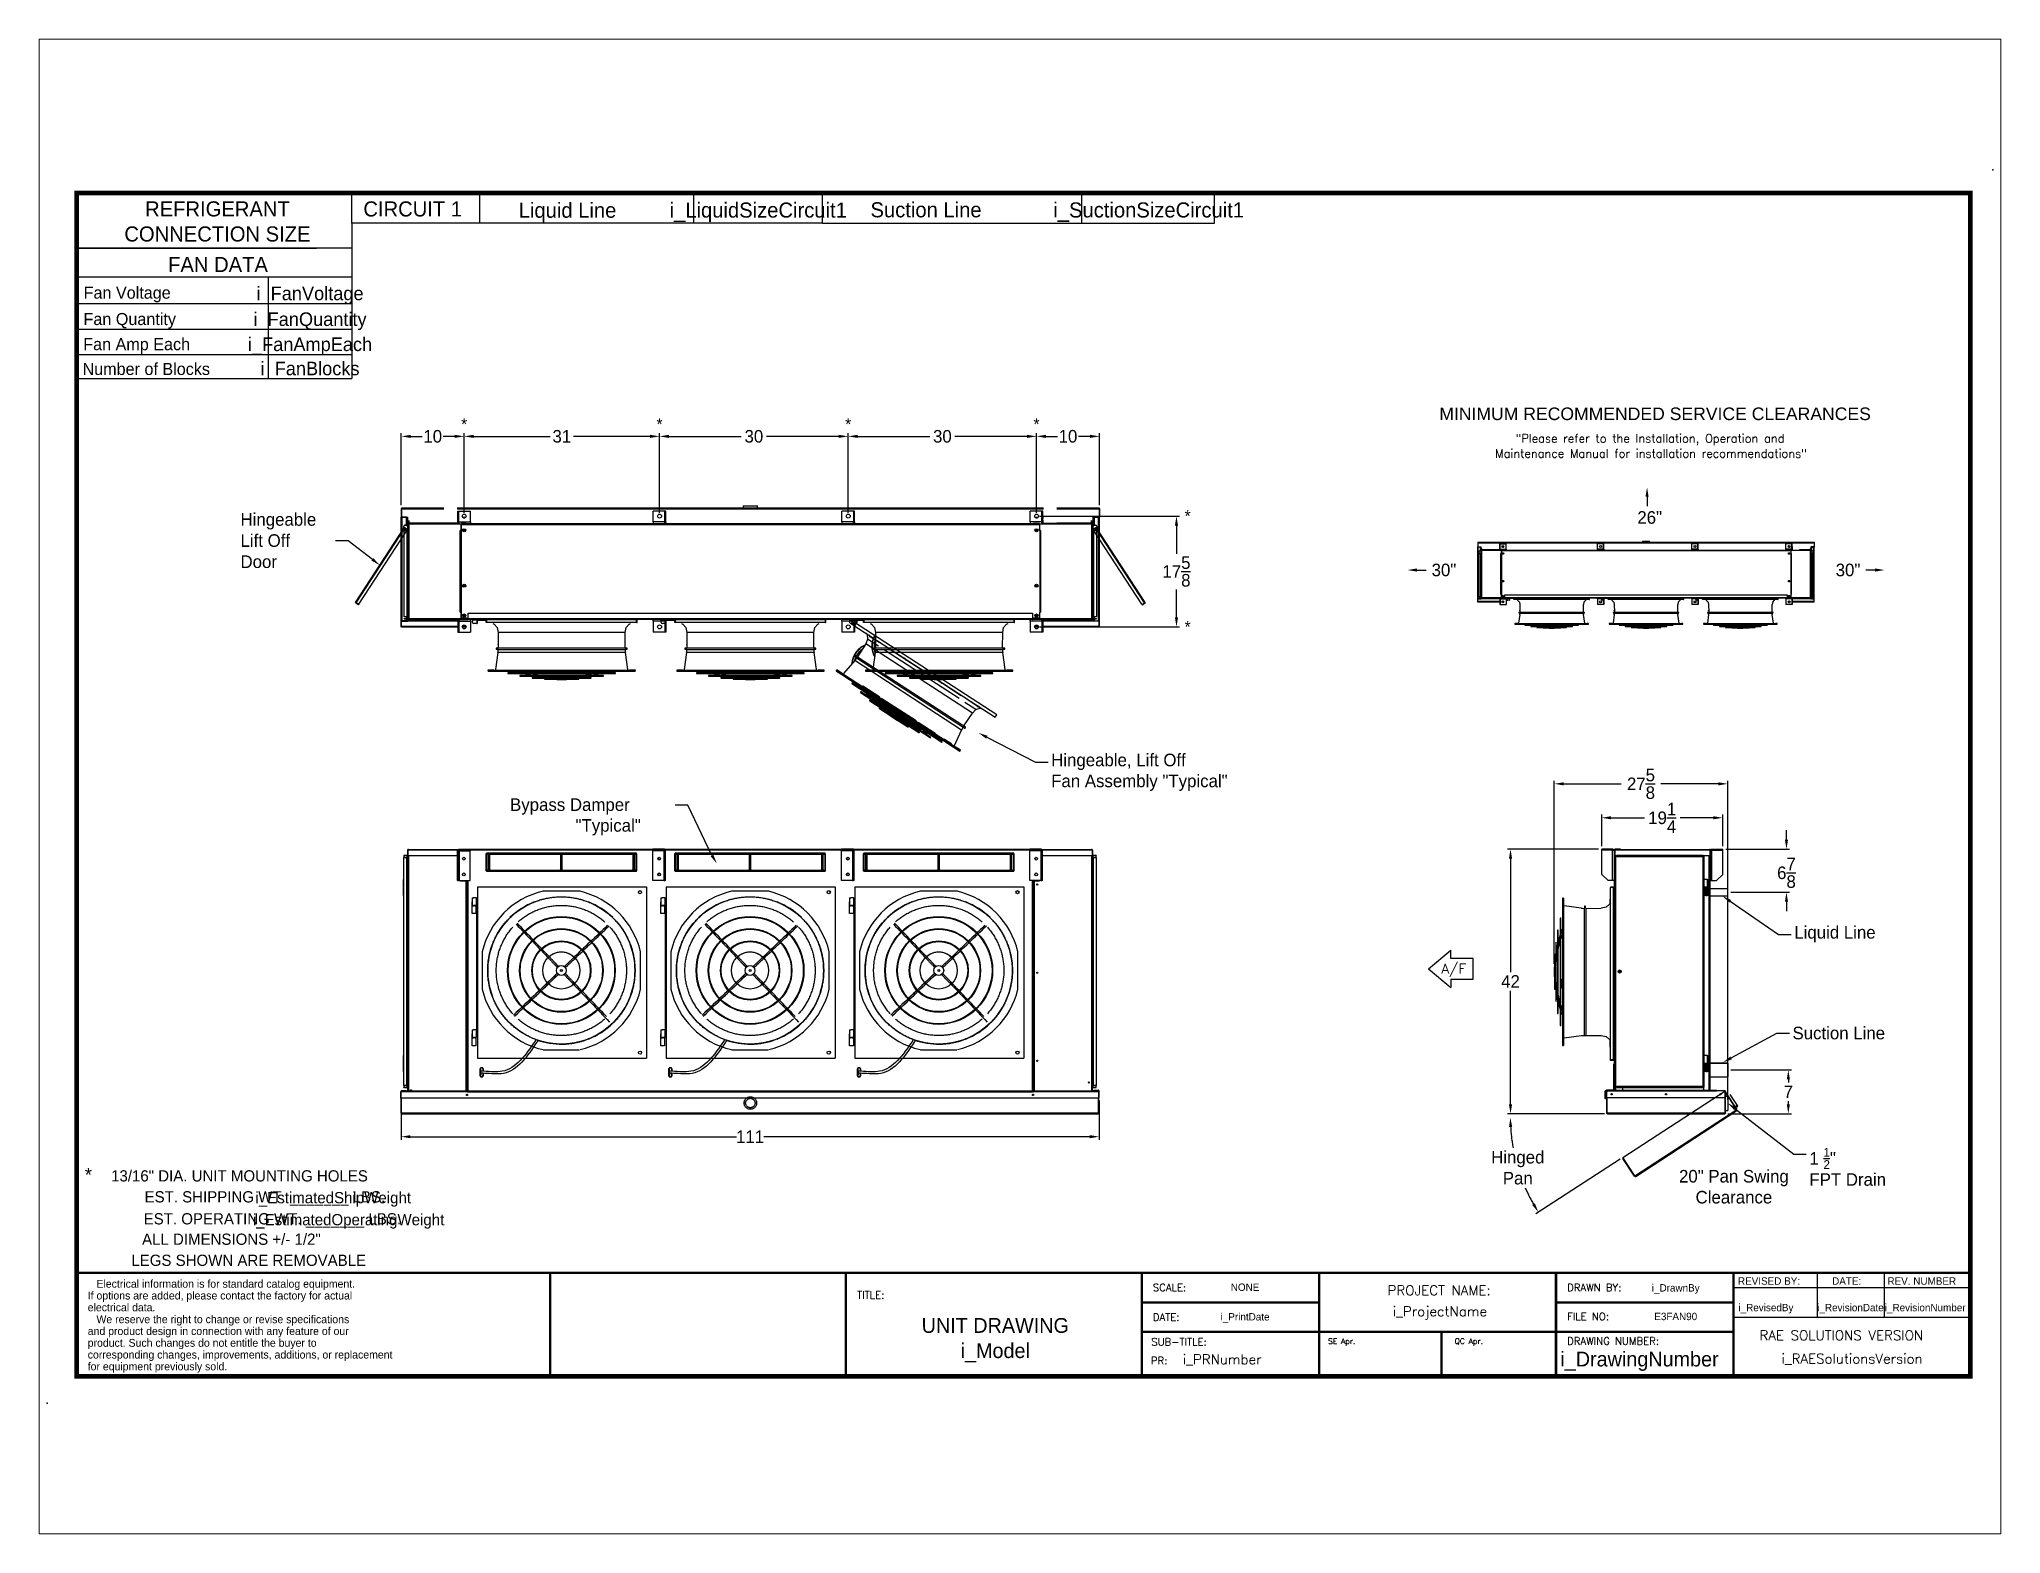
# Paper-space layout 'Layout1' of a CAD drawing. Header units: inches. Extents: x 1.05 to 9.45, y 0.8 to 7.2.
# The model-space entities are those that its viewports show. They can reach past a viewport. Long polylines and large blocks are cut down to what shows.
import ezdxf
from ezdxf import colors
from ezdxf.entities.mleader import LeaderData, LeaderLine
from ezdxf.enums import TextEntityAlignment as Align
from ezdxf.math import Vec2, Vec3

# ---------------------------------------------------------------- set-up
doc = ezdxf.new("R2010")
doc.units = ezdxf.units.IN
doc.header["$MEASUREMENT"] = 0
doc.header["$PDSIZE"] = -1
doc.linetypes.add('DASHED', pattern=[0.75, 0.5, -0.25])
doc.linetypes.add('PHANTOM', pattern=[0.5, 0.25, -0.05, 0.05, -0.05, 0.05, -0.05])
for name, color, linetype in [('C1EFD', 7, 'Continuous'), ('C1RC', 7, 'Continuous'), ('Hingeable', 7, 'PHANTOM')]:
    doc.layers.add(name, color=color, linetype=linetype)
doc.styles.add('dimentions', font='arial.ttf')
doc.styles.add('SIMPLEX', font='SIMPLEX')
doc.dimstyles.new('RAE Solutions', dxfattribs={"dimtxt": 2, "dimasz": 1.5, "dimexe": 0.5, "dimexo": 0.5, "dimgap": 0.5, "dimtad": 0, "dimtih": 1, "dimtoh": 1, "dimdec": 3, "dimrnd": 0.125, "dimzin": 1, "dimdsep": 46, "dimlunit": 5, "dimtxsty": 'Standard', "dimcen": 0.09, "dimadec": 0, "dimazin": 0, "dimtfac": 1, "dimtdec": 3, "dimtofl": 0, "dimtmove": 0, "dimatfit": 3, "dimfxl": 1, "dimtolj": 1, "dimtzin": 1, "dimarcsym": 0})

psp = doc.layouts.get("Layout1")

msp = doc.modelspace()

# ---------------------------------------------------------------- texts
at = {"lineweight": 30}
for s, height, style, p in [('MINIMUM RECOMMENDED SERVICE CLEARANCES', 1.99998, 'dimentions', (768.6412, 401.9498)), ('SE Apr.', 0.88197, 'SIMPLEX', (750.9411, 255.0711)), ('QC Apr.', 0.88197, 'SIMPLEX', (771.0847, 255.0711))]:
    msp.add_text(s, height=height, dxfattribs=dict(at, style=style)).set_placement(p)
at = {"linetype": 'Continuous', "lineweight": 25}
for p in [(613.5974, 400.3546), (644.6599, 400.3546), (674.6599, 400.3546), (704.5974, 400.3546), (728.6278, 385.7628), (728.6278, 368.1503)]:
    msp.add_text('*', height=1.8706, dxfattribs=at).set_placement(p, align=Align.CENTER)
at = {"style": 'SIMPLEX'}
for s, height, p in [('"Please refer to the Installation, Operation and', 1.327987, (802.1398, 398.3806)), ('Maintenance Manual for installation recommendations"', 1.327987, (802.2982, 395.9735)), ('PROJECT NAME:', 1.561678, (768.6111, 262.8127)), ('i_ProjectName', 1.561678, (768.7298, 259.4701)), ('i_RAESolutionsVersion', 1.561678, (834.2676, 251.9513))]:
    msp.add_text(s, height=height, dxfattribs=at).set_placement(p, align=Align.CENTER)
at = {"linetype": 'Continuous', "lineweight": 25}
for s, p in [('Bypass Damper', (620.8986, 339.8108)), (' "Typical"', (630.5624, 336.5108))]:
    msp.add_text(s, height=2, dxfattribs=at).set_placement(p)
at = {"linetype": 'Continuous', "lineweight": 25, "style": 'SIMPLEX'}
msp.add_text('A/F', height=1.577, dxfattribs=at).set_placement((768.9805, 313.9413))
for s, height, p in [('*', 2.1998, (553.8576, 280.8671)), ('EST. SHIPPING WT. _______ LBS.', 1.787463, (581.9184, 277.5684)), ('i_EstimatedShipWeight', 1.789514, (592.7827, 277.4318)), ('EST. OPERATING WT. _______ LBS.', 1.787463, (583.1053, 274.072)), ('i_EstimatedOperatingWeight', 1.787463, (595.2285, 273.9354)), ('ALL DIMENSIONS +/- 1/2"', 1.787463, (576.5967, 270.828)), ('LEGS SHOWN ARE REMOVABLE', 1.787463, (579.3476, 267.473)), ('NONE', 1.17596, (737.7562, 263.5019)), ('i_DrawnBy', 1.17596, (806.2265, 263.4011)), ('UNIT DRAWING', 2.351925, (698.0394, 256.834)), ('i_PrintDate', 1.175963, (737.7562, 258.7981)), ('E3FAN90', 1.17596, (806.2265, 258.8513)), ('i_RevisedBy', 1.175963, (820.5666, 260.2673)), ('i_RevisionDate', 1.175963, (834.0106, 260.2673)), ('i_RevisionNumber', 1.175963, (845.886, 260.2673)), ('i_Model', 2.35193, (698.0394, 252.8255)), ('i_DrawingNumber', 2.351925, (800.4673, 251.4899))]:
    msp.add_text(s, height=height).set_placement(p, align=Align.CENTER)
for s, height, p in [('13/16" DIA. UNIT MOUNTING HOLES', 1.787463, (557.4646, 280.898)), ('REVISED BY:', 1.175963, (816.1192, 264.4839)), ('DATE:', 1.17596, (831.0943, 264.4839)), ('REV. NUMBER', 1.175963, (839.8883, 264.4839))]:
    msp.add_text(s, height=height).set_placement(p)
at = {"lineweight": 25}
for s, p in [('   Electrical information is for standard catalog equipment.', (553.7485, 264.01)), ('If options are added, please contact the factory for actual', (553.7485, 262.1369)), ('electrical data.', (553.7485, 260.2637)), ('   We reserve the right to change or revise specifications', (553.7485, 258.367)), ('and product design in connection with any feature of our', (553.7485, 256.4938)), ('product. Such changes do not entitle the buyer to', (553.7485, 254.6207)), ('corresponding changes, improvements, additions, or replacement ', (553.7485, 252.7475)), ('for equipment previously sold.', (553.7485, 250.8744))]:
    msp.add_text(s, height=1.248763, dxfattribs=at).set_placement(p)
at = {"style": 'SIMPLEX'}
for s, height, p in [('TITLE:', 1.17596, (676.0618, 262.2638)), ('SCALE:', 1.17596, (723.1003, 263.4398)), ('DRAWN BY:', 1.17596, (788.9542, 263.4398)), ('DATE:', 1.17596, (723.1003, 258.7359)), ('FILE NO:', 1.17596, (788.9542, 258.8496)), ('SUB-TITLE:', 1.17596, (722.8455, 254.8081)), ('DRAWING NUMBER:', 1.175963, (788.9542, 254.9509)), ('RAE SOLUTIONS VERSION', 1.561678, (819.5362, 255.662)), ('i_PRNumber', 1.56168, (727.8663, 251.8342))]:
    msp.add_text(s, height=height, dxfattribs=at).set_placement(p)
msp.add_text('PR:', height=1.17596, dxfattribs=at).set_placement((725.404, 251.8342), align=Align.RIGHT)
at = {"linetype": 'Continuous', "lineweight": 25, "char_height": 2, "attachment_point": 5}
for s, insert in [('\\A1;26"', (802.0846, 386.4577)), ('\\A1;30"', (769.3745, 378.1102)), ('\\A1;30"', (833.6155, 378.1102))]:
    msp.add_mtext(s, dxfattribs=dict(at, insert=insert))
at = {"layer": 'C1EFD'}
for s, height, p in [('FAN DATA', 2.39998, (574.4623, 425.4899)), ('i_FanVoltage', 2.159978, (589.0975, 421.0127)), ('i_FanQuantity', 2.159978, (589.0975, 416.9109)), ('i_FanAmpEach', 2.159978, (589.0975, 412.92)), ('i_FanBlocks', 2.159978, (589.0975, 409.0755))]:
    msp.add_text(s, height=height, dxfattribs=at).set_placement(p, align=Align.CENTER)
for s, p in [('Fan Voltage', (553.0988, 421.249)), ('Fan Quantity', (553.0793, 417.0565)), ('Fan Amp Each', (553.0389, 413.0583)), ('Number of Blocks', (552.925, 409.1228))]:
    msp.add_text(s, height=1.919981, dxfattribs=at).set_placement(p)
at = {"layer": 'C1RC'}
for s, height, p in [('REFRIGERANT', 2.399976, (574.3734, 434.326)), ('CIRCUIT 1', 2.39998, (605.4215, 434.3204)), ('i_LiquidSizeCircuit1', 2.399976, (660.3542, 434.1406)), ('i_SuctionSizeCircuit1', 2.399976, (722.4317, 434.1582)), ('CONNECTION SIZE', 2.399976, (574.3734, 430.3414))]:
    msp.add_text(s, height=height, dxfattribs=at).set_placement(p, align=Align.CENTER)
msp.add_text('Liquid Line', height=2.399976, dxfattribs=at).set_placement((622.2737, 433.3946), align=Align.BOTTOM_LEFT)
msp.add_text('Suction Line', height=2.399976, dxfattribs=at).set_placement((678.2019, 434.185))
at = {"layer": 'Hingeable', "linetype": 'PHANTOM', "ltscale": 10}
for s, p in [('Hingeable', (578.0411, 385.1539)), ('Lift Off ', (578.0411, 381.7951)), ('Door', (578.0411, 378.4363))]:
    msp.add_text(s, height=2, dxfattribs=at).set_placement(p)
at = {"layer": 'Hingeable', "linetype": 'PHANTOM', "ltscale": 10, "char_height": 2, "attachment_point": 5}
for s, insert, width in [('\\A1;Hinged Pan', (781.1145, 283.0824), 4.666667), ('\\A1;20" Pan Swing\\PClearance', (815.4749, 280.0526), 21.846897)]:
    msp.add_mtext(s, dxfattribs=dict(at, insert=insert, width=width))

# ---------------------------------------------------------------- blocks, each defined once
blk = doc.blocks.new('*D200')
at = {"color": 0, "linetype": 'Continuous', "lineweight": -2}
for p, q in [((814.19, 333.73), (824.33, 333.73)), ((823.83, 335.23), (823.83, 336.73)), ((815, 326.88), (824.33, 326.88)), ((823.83, 325.38), (823.83, 323.88))]:
    blk.add_line(p, q, dxfattribs=at)
at = {"color": 0, "linetype": 'Continuous'}
for points in [[(823.58, 335.23), (824.08, 335.23), (823.83, 333.73)], [(823.58, 325.38), (824.08, 325.38), (823.83, 326.88)]]:
    blk.add_solid(points, dxfattribs=at)
at = {"layer": 'Defpoints', "color": 0, "linetype": 'Continuous'}
for p in [(813.69, 333.73), (814.5, 326.88), (823.83, 326.88)]:
    blk.add_point(p, dxfattribs=at)
at = {"color": 0, "linetype": 'Continuous', "lineweight": 25, "insert": (823.83, 329.98), "char_height": 2, "attachment_point": 5}
blk.add_mtext('\\A1;6{\\H1x;\\S7/8;}', dxfattribs=at)
blk = doc.blocks.new('*D202')
at = {"color": 0, "linetype": 'Continuous', "lineweight": -2}
for p, q in [((794.46, 334.23), (794.46, 339.22)), ((795.96, 338.72), (801.24, 338.72)), ((812.19, 338.72), (806.91, 338.72)), ((813.69, 334.23), (813.69, 339.22))]:
    blk.add_line(p, q, dxfattribs=at)
at = {"color": 0, "linetype": 'Continuous'}
for points in [[(795.96, 338.97), (795.96, 338.47), (794.46, 338.72)], [(812.19, 338.97), (812.19, 338.47), (813.69, 338.72)]]:
    blk.add_solid(points, dxfattribs=at)
at = {"layer": 'Defpoints', "color": 0, "linetype": 'Continuous'}
for p in [(794.46, 338.72), (794.46, 333.73), (813.69, 333.73)]:
    blk.add_point(p, dxfattribs=at)
at = {"color": 0, "linetype": 'Continuous', "lineweight": 25, "insert": (804.08, 338.72), "char_height": 2, "attachment_point": 5}
blk.add_mtext('\\A1;19{\\H1x;\\S1/4;}', dxfattribs=at)
blk = doc.blocks.new('*D203')
at = {"color": 0, "linetype": 'Continuous', "lineweight": -2}
for p, q in [((786.91, 315.52), (786.91, 344.62)), ((788.41, 344.12), (797.54, 344.12)), ((813, 344.12), (803.87, 344.12)), ((814.5, 293.87), (814.5, 344.62))]:
    blk.add_line(p, q, dxfattribs=at)
at = {"color": 0, "linetype": 'Continuous'}
for points in [[(788.41, 344.37), (788.41, 343.87), (786.91, 344.12)], [(813, 344.37), (813, 343.87), (814.5, 344.12)]]:
    blk.add_solid(points, dxfattribs=at)
at = {"layer": 'Defpoints', "color": 0, "linetype": 'Continuous'}
for p in [(786.91, 344.12), (786.91, 315.02), (814.5, 293.37)]:
    blk.add_point(p, dxfattribs=at)
at = {"color": 0, "linetype": 'Continuous', "lineweight": 25, "insert": (800.7, 344.12), "char_height": 2, "attachment_point": 5}
blk.add_mtext('\\A1;27{\\H1x;\\S5/8;}', dxfattribs=at)
blk = doc.blocks.new('*D204')
at = {"color": 0, "linetype": 'Continuous', "lineweight": -2}
for p, q in [((793.96, 333.73), (779.46, 333.73)), ((779.96, 332.23), (779.96, 314.2)), ((779.96, 293.17), (779.96, 311.2)), ((794.89, 291.67), (779.46, 291.67))]:
    blk.add_line(p, q, dxfattribs=at)
at = {"color": 0, "linetype": 'Continuous'}
for points in [[(779.71, 332.23), (780.21, 332.23), (779.96, 333.73)], [(779.71, 293.17), (780.21, 293.17), (779.96, 291.67)]]:
    blk.add_solid(points, dxfattribs=at)
at = {"layer": 'Defpoints', "color": 0, "linetype": 'Continuous'}
for p in [(794.46, 333.73), (779.96, 291.67), (795.39, 291.67)]:
    blk.add_point(p, dxfattribs=at)
at = {"color": 0, "linetype": 'Continuous', "lineweight": 25, "insert": (779.96, 312.7), "char_height": 2, "attachment_point": 5}
blk.add_mtext('\\A1;42', dxfattribs=at)
blk = doc.blocks.new('*D205')
at = {"color": 0, "lineweight": -2}
for p, q in [((603.61, 388.4), (603.61, 399.86)), ((605.11, 399.36), (606.94, 399.36)), ((612.1, 399.36), (610.27, 399.36)), ((613.6, 387.18), (613.6, 399.86))]:
    blk.add_line(p, q, dxfattribs=at)
at = {"color": 0}
for points in [[(605.11, 399.61), (605.11, 399.11), (603.61, 399.36)], [(612.1, 399.61), (612.1, 399.11), (613.6, 399.36)]]:
    blk.add_solid(points, dxfattribs=at)
at = {"layer": 'Defpoints', "color": 0}
for p in [(613.6, 399.36), (603.61, 387.9), (613.6, 386.68)]:
    blk.add_point(p, dxfattribs=at)
at = {"color": 0, "insert": (608.6, 399.36), "char_height": 2, "attachment_point": 5}
blk.add_mtext('\\A1;10', dxfattribs=at)
blk = doc.blocks.new('*D206')
at = {"color": 0, "lineweight": -2}
for p, q in [((704.6, 387.18), (704.6, 399.86)), ((706.1, 399.36), (707.93, 399.36)), ((713.1, 399.36), (711.27, 399.36)), ((714.6, 388.4), (714.6, 399.86))]:
    blk.add_line(p, q, dxfattribs=at)
at = {"color": 0}
for points in [[(706.1, 399.61), (706.1, 399.11), (704.6, 399.36)], [(713.1, 399.61), (713.1, 399.11), (714.6, 399.36)]]:
    blk.add_solid(points, dxfattribs=at)
at = {"layer": 'Defpoints', "color": 0}
for p in [(714.6, 399.36), (714.6, 387.9), (704.6, 386.68)]:
    blk.add_point(p, dxfattribs=at)
at = {"color": 0, "insert": (709.6, 399.36), "char_height": 2, "attachment_point": 5}
blk.add_mtext('\\A1;10', dxfattribs=at)
blk = doc.blocks.new('*D207')
at = {"color": 0, "linetype": 'Continuous', "lineweight": -2}
for p, q in [((705.1, 386.68), (727.35, 386.68)), ((726.85, 385.18), (726.85, 380.71)), ((726.85, 370.57), (726.85, 375.04)), ((705.1, 369.07), (727.35, 369.07))]:
    blk.add_line(p, q, dxfattribs=at)
at = {"color": 0, "linetype": 'Continuous'}
for points in [[(726.6, 385.18), (727.1, 385.18), (726.85, 386.68)], [(726.6, 370.57), (727.1, 370.57), (726.85, 369.07)]]:
    blk.add_solid(points, dxfattribs=at)
at = {"layer": 'Defpoints', "color": 0, "linetype": 'Continuous'}
for p in [(704.6, 386.68), (704.6, 369.07), (726.85, 369.07)]:
    blk.add_point(p, dxfattribs=at)
at = {"color": 0, "linetype": 'Continuous', "lineweight": 25, "insert": (726.85, 377.88), "char_height": 2, "attachment_point": 5}
blk.add_mtext('\\A1;17{\\H1x;\\S5/8;}', dxfattribs=at)
blk = doc.blocks.new('*D208')
at = {"color": 0, "lineweight": -2}
for p, q in [((613.6, 387.18), (613.6, 399.86)), ((615.1, 399.36), (627.3, 399.36)), ((643.16, 399.36), (630.97, 399.36)), ((644.66, 387.18), (644.66, 399.86))]:
    blk.add_line(p, q, dxfattribs=at)
at = {"color": 0}
for points in [[(615.1, 399.61), (615.1, 399.11), (613.6, 399.36)], [(643.16, 399.61), (643.16, 399.11), (644.66, 399.36)]]:
    blk.add_solid(points, dxfattribs=at)
at = {"layer": 'Defpoints', "color": 0}
for p in [(644.66, 399.36), (613.6, 386.68), (644.66, 386.68)]:
    blk.add_point(p, dxfattribs=at)
at = {"color": 0, "insert": (629.13, 399.36), "char_height": 2, "attachment_point": 5}
blk.add_mtext('\\A1;31', dxfattribs=at)
blk = doc.blocks.new('*D209')
at = {"color": 0, "lineweight": -2}
for p, q in [((644.66, 387.18), (644.66, 399.86)), ((646.16, 399.36), (657.66, 399.36)), ((673.16, 399.36), (661.66, 399.36)), ((674.66, 387.18), (674.66, 399.86))]:
    blk.add_line(p, q, dxfattribs=at)
at = {"color": 0}
for points in [[(646.16, 399.61), (646.16, 399.11), (644.66, 399.36)], [(673.16, 399.61), (673.16, 399.11), (674.66, 399.36)]]:
    blk.add_solid(points, dxfattribs=at)
at = {"layer": 'Defpoints', "color": 0}
for p in [(674.66, 399.36), (644.66, 386.68), (674.66, 386.68)]:
    blk.add_point(p, dxfattribs=at)
at = {"color": 0, "insert": (659.66, 399.36), "char_height": 2, "attachment_point": 5}
blk.add_mtext('\\A1;30', dxfattribs=at)
blk = doc.blocks.new('*D210')
at = {"color": 0, "lineweight": -2}
for p, q in [((674.66, 387.18), (674.66, 399.86)), ((676.16, 399.36), (687.63, 399.36)), ((703.1, 399.36), (691.63, 399.36)), ((704.6, 387.18), (704.6, 399.86))]:
    blk.add_line(p, q, dxfattribs=at)
at = {"color": 0}
for points in [[(676.16, 399.61), (676.16, 399.11), (674.66, 399.36)], [(703.1, 399.61), (703.1, 399.11), (704.6, 399.36)]]:
    blk.add_solid(points, dxfattribs=at)
at = {"layer": 'Defpoints', "color": 0}
for p in [(704.6, 399.36), (674.66, 386.68), (704.6, 386.68)]:
    blk.add_point(p, dxfattribs=at)
at = {"color": 0, "insert": (689.63, 399.36), "char_height": 2, "attachment_point": 5}
blk.add_mtext('\\A1;30', dxfattribs=at)
blk = doc.blocks.new('*D211')
at = {"color": 0, "lineweight": -2}
for p, q in [((603.56, 293.64), (603.56, 287.52)), ((714.55, 293.77), (714.55, 287.52)), ((605.06, 288.02), (656.89, 288.02)), ((713.05, 288.02), (661.22, 288.02))]:
    blk.add_line(p, q, dxfattribs=at)
at = {"color": 0}
for points in [[(605.06, 288.27), (605.06, 287.77), (603.56, 288.02)], [(713.05, 288.27), (713.05, 287.77), (714.55, 288.02)]]:
    blk.add_solid(points, dxfattribs=at)
at = {"layer": 'Defpoints', "color": 0}
for p in [(603.56, 294.14), (714.55, 294.27), (714.55, 288.02)]:
    blk.add_point(p, dxfattribs=at)
at = {"color": 0, "insert": (659.05, 288.02), "char_height": 2, "attachment_point": 5}
blk.add_mtext('\\A1;111', dxfattribs=at)
blk = doc.blocks.new('*D212')
at = {"color": 0, "lineweight": -2}
for p, q in [((815, 298.63), (824.63, 298.63)), ((824.13, 297.13), (824.13, 296.65)), ((824.13, 293.17), (824.13, 293.65)), ((814.5, 291.67), (824.63, 291.67))]:
    blk.add_line(p, q, dxfattribs=at)
at = {"color": 0}
for points in [[(823.88, 297.13), (824.38, 297.13), (824.13, 298.63)], [(823.88, 293.17), (824.38, 293.17), (824.13, 291.67)]]:
    blk.add_solid(points, dxfattribs=at)
at = {"layer": 'Defpoints', "color": 0}
for p in [(814.5, 298.63), (824.13, 298.63), (814, 291.67)]:
    blk.add_point(p, dxfattribs=at)
at = {"color": 0, "insert": (824.13, 295.15), "char_height": 2, "attachment_point": 5}
blk.add_mtext('\\A1;7', dxfattribs=at)

# ---------------------------------------------------------------- dimensions: what is measured, and where the dimension line sits
for base, p1, p2, picture, middle in [((613.602042, 399.356943), (603.606543, 387.901758), (613.602042, 386.683008), '*D205', (608.604293, 399.356943)), ((644.6645421022, 399.3569434638), (613.6020421022, 386.6830083522), (644.6645421022, 386.6830083792), '*D208', (629.1332921022, 399.3569434638)), ((674.6645, 399.3569), (644.6645, 386.683), (674.6645, 386.683), '*D209', (659.6645, 399.3569)), ((704.6020421022, 399.3569434638), (674.6645421022, 386.6830083792), (704.6020421022, 386.6830083523), '*D210', (689.6332921022, 399.3569434638)), ((714.597541, 399.356943), (704.602042, 386.683008), (714.597541, 387.901758), '*D206', (709.599792, 399.356943)), ((714.5475, 288.0222), (603.5565, 294.1433), (714.5475, 294.2705), '*D211', (659.052, 288.0222))]:
    dim = msp.add_linear_dim(base=base, p1=p1, p2=p2, dimstyle='RAE Solutions')
    dim.commit()
    dim.dimension.update_dxf_attribs({"geometry": picture, "text_midpoint": middle})
at = {"linetype": 'Continuous', "lineweight": 25}
for base, p1, p2, picture, middle in [((726.8468646902, 369.0705083522), (704.6020421022, 386.6830083523), (704.6020421022, 369.0705083522), '*D207', (726.8468646902, 377.8767583522)), ((779.9641008492, 291.6687817362), (794.4574531882, 333.7252817093), (795.3904536101, 291.6687817362), '*D204', (779.9641008492, 312.6970317227))]:
    dim = msp.add_linear_dim(base=base, p1=p1, p2=p2, angle=90, dimstyle='RAE Solutions', dxfattribs=at)
    dim.commit()
    dim.dimension.update_dxf_attribs({"geometry": picture, "text_midpoint": middle})
for base, p1, p2, picture, middle in [((786.9063, 344.1171), (814.4992, 293.3718), (786.9063, 315.0181), '*D203', (800.7028, 344.1171)), ((794.4574531882, 338.7208607595), (813.6949531949, 333.7252817093), (794.4574531882, 333.7252817093), '*D202', (804.0762031916, 338.7208607595))]:
    dim = msp.add_linear_dim(base=base, p1=p1, p2=p2, dimstyle='RAE Solutions', dxfattribs=at)
    dim.commit()
    dim.dimension.update_dxf_attribs({"geometry": picture, "text_midpoint": middle})
dim = msp.add_linear_dim(base=(823.8341, 326.8815), p1=(813.695, 333.7253), p2=(814.4992, 326.8815), angle=90, dimstyle='RAE Solutions', dxfattribs=at)
dim.commit()
dim.dimension.update_dxf_attribs({"geometry": '*D200', "text_midpoint": (823.8341, 329.9774), "dimtype": 160})
dim = msp.add_linear_dim(base=(824.1276453, 298.6252821), p1=(813.9969499, 291.6687825), p2=(814.4992375, 298.6252821), angle=90, dimstyle='RAE Solutions')
dim.commit()
dim.dimension.update_dxf_attribs({"geometry": '*D212', "text_midpoint": (824.1276453, 295.1470323), "dimtype": 160})

# ---------------------------------------------------------------- linework, layer by layer
at = {"linetype": 'Continuous', "lineweight": 25}
for p, q in [((603.6065, 387.9018), (603.6065, 386.4955)), ((603.6065, 387.9018), (603.6565, 387.9018)), ((603.6065, 387.9018), (603.6065, 386.4955)), ((603.6065, 387.9018), (603.6565, 387.9018)), ((603.6565, 388.007), (603.6565, 387.85)), ((603.6565, 388.007), (610.3515, 388.007)), ((603.6565, 388.007), (603.6565, 387.85)), ((603.6565, 388.007), (610.3515, 388.007)), ((603.6565, 387.85), (603.6565, 386.5095)), ((603.6565, 387.85), (610.3515, 387.85)), ((603.6565, 387.85), (603.6565, 386.5095)), ((603.6565, 387.85), (610.3515, 387.85)), ((612.4765, 388.007), (705.7275, 388.007)), ((612.4765, 387.85), (705.7275, 387.85)), ((612.602, 385.7595), (612.602, 387.4955)), ((612.602, 387.4955), (612.732, 387.4955)), ((612.602, 385.7595), (612.602, 387.4955)), ((612.602, 387.4955), (612.732, 387.4955)), ((612.732, 385.7595), (612.732, 387.4955)), ((612.732, 385.7595), (612.732, 387.4955)), ((612.7391, 387.4955), (614.602, 387.4955)), ((612.7391, 385.7595), (612.7391, 387.4955)), ((612.7391, 387.4955), (614.602, 387.4955)), ((612.7391, 385.7595), (612.7391, 387.4955)), ((614.602, 385.7595), (614.602, 387.4955)), ((614.602, 385.7595), (614.602, 387.4955)), ((643.6645, 385.7595), (643.6645, 387.4955)), ((645.5275, 387.4955), (643.6645, 387.4955)), ((645.5275, 385.7595), (645.5275, 387.4955)), ((645.6645, 387.4955), (645.5345, 387.4955)), ((645.5345, 385.7595), (645.5345, 387.4955)), ((645.6645, 385.7595), (645.6645, 387.4955)), ((657.977, 388.2998), (657.977, 388.007)), ((657.977, 388.2998), (660.227, 388.2998)), ((660.227, 388.007), (660.227, 388.2998)), ((673.6645, 385.7595), (673.6645, 387.4955)), ((675.5275, 387.4955), (673.6645, 387.4955)), ((675.5275, 385.7595), (675.5275, 387.4955)), ((675.6645, 387.4955), (675.5345, 387.4955)), ((675.5345, 385.7595), (675.5345, 387.4955)), ((675.6645, 385.7595), (675.6645, 387.4955)), ((703.602, 385.7595), (703.602, 387.4955)), ((705.465, 387.4955), (703.602, 387.4955)), ((703.602, 385.7595), (703.602, 387.4955)), ((705.465, 387.4955), (703.602, 387.4955)), ((705.465, 385.7595), (705.465, 387.4955)), ((705.465, 385.7595), (705.465, 387.4955)), ((705.602, 387.4955), (705.472, 387.4955)), ((705.472, 385.7595), (705.472, 387.4955)), ((705.602, 387.4955), (705.472, 387.4955)), ((705.472, 385.7595), (705.472, 387.4955)), ((705.602, 385.7595), (705.602, 387.4955)), ((705.602, 385.7595), (705.602, 387.4955)), ((707.8525, 388.007), (714.5475, 388.007)), ((707.8525, 388.007), (714.5475, 388.007)), ((707.8525, 387.85), (714.5475, 387.85)), ((707.8525, 387.85), (714.5475, 387.85)), ((714.5475, 388.007), (714.5475, 387.85)), ((714.5475, 388.007), (714.5475, 387.85)), ((714.5975, 387.9018), (714.5475, 387.9018)), ((714.5975, 387.9018), (714.5475, 387.9018)), ((714.5475, 387.85), (714.5475, 386.5095)), ((714.5475, 387.85), (714.5475, 386.5095)), ((714.5975, 387.9018), (714.5975, 386.4955)), ((714.5975, 387.9018), (714.5975, 386.4955)), ((801.6661, 389.758), (801.6661, 388.258)), ((603.6065, 370.0268), (603.6065, 386.4955)), ((603.6065, 386.4955), (603.7395, 386.4955)), ((603.6065, 370.0268), (603.6065, 386.4955)), ((603.6065, 386.4955), (603.7395, 386.4955)), ((603.6565, 386.4955), (603.6565, 386.5095)), ((603.6565, 386.5095), (604.6565, 386.5095)), ((603.6565, 386.4955), (603.6565, 386.5095)), ((603.6565, 386.5095), (604.6565, 386.5095)), ((603.7065, 386.5095), (603.7065, 386.4955)), ((603.7065, 386.5095), (603.7065, 386.4955)), ((603.7142, 386.4955), (603.7142, 386.5095)), ((603.7142, 386.4955), (603.7142, 386.5095)), ((603.7395, 370.0268), (603.7395, 386.4955)), ((604.419, 386.4955), (603.7395, 386.4955)), ((603.7395, 370.0268), (603.7395, 386.4955)), ((604.419, 386.4955), (603.7395, 386.4955)), ((603.8472, 386.4955), (603.8472, 386.5095)), ((603.8472, 386.4955), (603.8472, 386.5095)), ((604.0073, 384.547), (604.0073, 385.047)), ((604.0073, 384.547), (604.0073, 385.047)), ((604.0543, 384.547), (604.0073, 384.547)), ((604.0543, 384.547), (604.0073, 384.547)), ((604.0543, 384.547), (604.5333, 384.547)), ((604.0543, 384.484), (604.0543, 384.547)), ((604.0543, 384.547), (604.5333, 384.547)), ((604.0543, 384.484), (604.0543, 384.547)), ((604.0543, 384.484), (604.5333, 384.484)), ((604.0543, 384.484), (604.5333, 384.484)), ((604.0543, 370.672), (604.0543, 384.401)), ((604.0543, 384.401), (604.5333, 384.401)), ((604.0543, 370.672), (604.0543, 384.401)), ((604.0543, 384.401), (604.5333, 384.401)), ((604.1948, 385.2345), (604.4138, 385.2345)), ((604.1948, 385.2345), (604.4138, 385.2345)), ((604.6453, 385.235), (604.1953, 385.235)), ((604.6453, 385.235), (604.1953, 385.235)), ((604.419, 385.235), (604.419, 386.4955)), ((604.419, 385.235), (604.419, 386.4955)), ((604.419, 384.401), (604.419, 384.484)), ((604.419, 384.401), (604.419, 384.484)), ((604.4642, 385.235), (604.4642, 386.5095)), ((604.4642, 385.235), (604.4642, 386.5095)), ((604.4642, 384.401), (604.4642, 384.484)), ((604.4642, 384.401), (604.4642, 384.484)), ((604.5333, 384.484), (604.5333, 384.547)), ((604.6013, 384.547), (604.5333, 384.547)), ((604.5333, 384.484), (604.5333, 384.547)), ((604.6013, 384.547), (604.5333, 384.547)), ((604.5333, 370.672), (604.5333, 384.401)), ((604.5333, 384.401), (604.6453, 384.401)), ((604.5333, 370.672), (604.5333, 384.401)), ((604.5333, 384.401), (604.6453, 384.401)), ((604.5972, 386.5095), (604.5972, 385.235)), ((604.5972, 386.5095), (604.5972, 385.235)), ((604.5972, 384.547), (604.5972, 384.5323)), ((604.5972, 384.547), (604.5972, 384.5323)), ((604.5972, 384.454), (604.5972, 384.401)), ((604.5972, 384.454), (604.5972, 384.401)), ((604.6013, 385.047), (604.6013, 384.547)), ((604.6013, 385.047), (604.6013, 384.547)), ((604.6013, 384.641), (604.6453, 384.641)), ((604.6013, 384.641), (604.6453, 384.641)), ((604.6453, 370.3213), (604.6453, 385.4822)), ((604.6453, 385.4822), (604.6953, 385.4822)), ((604.6453, 370.3213), (604.6453, 385.4822)), ((604.6453, 385.4822), (604.6953, 385.4822)), ((604.6565, 386.3985), (604.6565, 386.5095)), ((604.6565, 386.3985), (604.6565, 386.5095)), ((604.6565, 386.0026), (604.6565, 386.3985)), ((604.6565, 386.0026), (604.6565, 386.3985)), ((604.6802, 386.0026), (604.6802, 385.4822)), ((604.6802, 386.0026), (604.6802, 385.4822)), ((604.7024, 385.5393), (612.8212, 385.5393)), ((604.7024, 385.5393), (604.7024, 385.4893)), ((604.7024, 385.5393), (612.8212, 385.5393)), ((604.7024, 385.5393), (604.7024, 385.4893)), ((613.1013, 385.4063), (604.7783, 385.4063)), ((604.7783, 385.4063), (604.7783, 370.3973)), ((613.1013, 385.4063), (604.7783, 385.4063)), ((604.7783, 385.4063), (604.7783, 370.3973)), ((604.8283, 386.0026), (604.8283, 385.566)), ((604.8283, 386.0026), (604.8283, 385.566)), ((604.8283, 385.566), (604.8283, 385.5393)), ((612.6905, 385.566), (604.8283, 385.566)), ((604.8283, 385.566), (604.8283, 385.5393)), ((612.6905, 385.566), (604.8283, 385.566)), ((612.602, 385.7595), (612.732, 385.7595)), ((612.602, 385.7595), (612.732, 385.7595)), ((612.732, 386.5095), (612.7391, 386.5095)), ((612.732, 386.5095), (612.7391, 386.5095)), ((612.732, 386.3985), (612.7391, 386.3985)), ((612.732, 386.3985), (612.7391, 386.3985)), ((612.732, 386.0026), (612.7391, 386.0026)), ((612.732, 386.0026), (612.7391, 386.0026)), ((612.7391, 385.7595), (614.602, 385.7595)), ((612.7391, 385.7595), (614.602, 385.7595)), ((613.1013, 384.4063), (612.9683, 384.4063)), ((612.9683, 371.3973), (612.9683, 384.4063)), ((613.1013, 384.4063), (612.9683, 384.4063)), ((612.9683, 371.3973), (612.9683, 384.4063)), ((613.1013, 385.5327), (613.1013, 385.4063)), ((613.1013, 385.5327), (613.1013, 385.4063)), ((613.1013, 385.4955), (614.102, 385.4955)), ((613.1013, 385.4955), (614.102, 385.4955)), ((613.9453, 385.483), (613.1013, 385.483)), ((613.9453, 385.483), (613.1013, 385.483)), ((613.102, 385.433), (613.1013, 385.433)), ((613.102, 385.433), (613.1013, 385.433)), ((613.1013, 384.4063), (613.1013, 385.4063)), ((613.1013, 384.4063), (613.1013, 385.4063)), ((613.1013, 384.4063), (613.1013, 371.3973)), ((613.1013, 384.4063), (613.1013, 371.3973)), ((613.1015, 385.4955), (613.1015, 385.483)), ((613.1015, 385.4955), (613.1015, 385.483)), ((613.1015, 385.433), (613.1015, 385.3629)), ((613.1015, 385.433), (613.1015, 385.3629)), ((613.1015, 370.4406), (613.1015, 385.3629)), ((613.9453, 385.3629), (613.1015, 385.3629)), ((613.1015, 370.4406), (613.1015, 385.3629)), ((613.9453, 385.3629), (613.1015, 385.3629)), ((613.102, 385.433), (613.102, 385.37)), ((613.9453, 385.433), (613.102, 385.433)), ((613.102, 385.433), (613.102, 385.37)), ((613.9453, 385.433), (613.102, 385.433)), ((613.9453, 385.37), (613.102, 385.37)), ((613.9453, 385.37), (613.102, 385.37)), ((613.102, 385.3625), (613.102, 370.441)), ((613.102, 385.3625), (614.102, 385.3625)), ((613.102, 385.3625), (613.102, 370.441)), ((613.102, 385.3625), (614.102, 385.3625)), ((613.3421, 386.5095), (613.862, 386.5095)), ((613.3421, 386.5095), (613.862, 386.5095)), ((613.4727, 386.3985), (613.7314, 386.3985)), ((613.4727, 386.3985), (613.7314, 386.3985)), ((613.9453, 385.433), (613.9453, 385.483)), ((613.9453, 385.433), (613.9453, 385.483)), ((613.9453, 385.433), (613.9453, 385.37)), ((613.9453, 385.433), (613.9453, 385.37)), ((613.9453, 385.3625), (613.9453, 385.3629)), ((613.9453, 385.3625), (613.9453, 385.3629)), ((614.102, 385.3625), (614.102, 385.4955)), ((614.102, 385.3625), (614.102, 385.4955)), ((614.102, 385.4955), (704.102, 385.4955)), ((614.102, 385.3625), (704.102, 385.3625)), ((614.602, 385.7595), (614.602, 385.4955)), ((614.602, 385.7595), (614.602, 385.4955)), ((645.5275, 385.7595), (643.6645, 385.7595)), ((643.6645, 385.7595), (643.6645, 385.4955)), ((675.5275, 385.7595), (673.6645, 385.7595)), ((673.6645, 385.7595), (673.6645, 385.4955)), ((705.465, 385.7595), (703.602, 385.7595)), ((703.602, 385.7595), (703.602, 385.4955)), ((705.465, 385.7595), (703.602, 385.7595)), ((703.602, 385.7595), (703.602, 385.4955)), ((705.092, 385.4955), (704.102, 385.4955)), ((704.102, 385.4955), (704.102, 385.3625)), ((705.092, 385.4955), (704.102, 385.4955)), ((704.102, 385.4955), (704.102, 385.3625)), ((704.102, 385.3625), (705.092, 385.3625)), ((704.102, 385.3625), (705.092, 385.3625)), ((704.248, 385.433), (704.248, 385.483)), ((705.092, 385.483), (704.248, 385.483)), ((704.248, 385.433), (704.248, 385.483)), ((705.092, 385.483), (704.248, 385.483)), ((704.248, 385.433), (704.248, 385.37)), ((704.248, 385.433), (705.092, 385.433)), ((704.248, 385.433), (704.248, 385.37)), ((704.248, 385.433), (705.092, 385.433)), ((704.248, 385.37), (705.092, 385.37)), ((704.248, 385.37), (705.092, 385.37)), ((704.248, 385.3629), (705.092, 385.3629)), ((704.248, 385.3629), (704.248, 385.3625)), ((704.248, 385.3629), (705.092, 385.3629)), ((704.248, 385.3629), (704.248, 385.3625)), ((704.3421, 386.5095), (704.862, 386.5095)), ((704.3421, 386.5095), (704.862, 386.5095)), ((704.4727, 386.3985), (704.7314, 386.3985)), ((704.4727, 386.3985), (704.7314, 386.3985)), ((705.092, 385.4063), (705.092, 385.5327)), ((705.092, 385.4063), (705.092, 385.5327)), ((713.415, 385.4063), (705.092, 385.4063)), ((705.092, 385.4063), (705.092, 384.4063)), ((713.415, 385.4063), (705.092, 385.4063)), ((705.092, 385.4063), (705.092, 384.4063)), ((705.225, 384.4063), (705.092, 384.4063)), ((705.225, 384.4063), (705.092, 384.4063)), ((705.102, 384.4063), (705.102, 371.3973)), ((705.102, 384.4063), (705.102, 371.3973)), ((705.1025, 384.4063), (705.1025, 371.3973)), ((705.1025, 384.4063), (705.1025, 371.3973)), ((705.225, 384.4063), (705.225, 371.3973)), ((705.225, 384.4063), (705.225, 371.3973)), ((705.3829, 385.5393), (713.491, 385.5393)), ((705.3829, 385.5393), (713.491, 385.5393)), ((705.465, 386.5095), (705.472, 386.5095)), ((705.465, 386.5095), (705.472, 386.5095)), ((705.465, 386.3985), (705.472, 386.3985)), ((705.465, 386.3985), (705.472, 386.3985)), ((705.465, 386.0026), (705.472, 386.0026)), ((705.465, 386.0026), (705.472, 386.0026)), ((705.602, 385.7595), (705.472, 385.7595)), ((705.602, 385.7595), (705.472, 385.7595)), ((705.7275, 385.566), (705.5136, 385.566)), ((705.7275, 385.566), (705.5136, 385.566)), ((705.602, 386.5095), (705.7275, 386.5095)), ((705.602, 386.5095), (705.7275, 386.5095)), ((705.602, 386.3985), (705.7275, 386.3985)), ((705.602, 386.3985), (705.7275, 386.3985)), ((705.602, 386.0026), (705.7275, 386.0026)), ((705.602, 386.0026), (705.7275, 386.0026)), ((713.365, 385.566), (707.8525, 385.566)), ((713.365, 385.566), (707.8525, 385.566)), ((713.365, 385.566), (713.365, 386.0026)), ((713.365, 385.566), (713.365, 386.0026)), ((713.365, 385.5393), (713.365, 385.566)), ((713.365, 385.5393), (713.365, 385.566)), ((713.415, 370.3973), (713.415, 385.4063)), ((713.415, 370.3973), (713.415, 385.4063)), ((713.491, 385.5393), (713.491, 385.4893)), ((713.491, 385.5393), (713.491, 385.4893)), ((713.548, 385.4822), (713.498, 385.4822)), ((713.548, 385.4822), (713.498, 385.4822)), ((713.5239, 386.0026), (713.5239, 385.4822)), ((713.5239, 386.0026), (713.5239, 385.4822)), ((714.5475, 386.5095), (713.5475, 386.5095)), ((713.5475, 386.5095), (713.5475, 386.3985)), ((714.5475, 386.5095), (713.5475, 386.5095)), ((713.5475, 386.5095), (713.5475, 386.3985)), ((713.5475, 386.3985), (713.5475, 386.0026)), ((713.5475, 386.3985), (713.5475, 386.0026)), ((713.548, 385.4822), (713.548, 370.3213)), ((713.548, 385.4822), (713.548, 370.3213)), ((713.998, 385.235), (713.548, 385.235)), ((713.998, 385.235), (713.548, 385.235)), ((713.548, 384.641), (713.592, 384.641)), ((713.548, 384.641), (713.592, 384.641)), ((713.548, 384.636), (713.592, 384.636)), ((713.548, 384.636), (713.592, 384.636)), ((713.548, 384.401), (713.66, 384.401)), ((713.548, 384.401), (713.66, 384.401)), ((713.592, 384.547), (713.592, 385.047)), ((713.592, 384.547), (713.592, 385.047)), ((713.66, 384.547), (713.592, 384.547)), ((713.592, 384.542), (713.592, 384.547)), ((713.66, 384.547), (713.592, 384.547)), ((713.592, 384.542), (713.592, 384.547)), ((713.6222, 384.542), (713.592, 384.542)), ((713.6222, 384.542), (713.592, 384.542)), ((713.6069, 385.235), (713.6069, 386.5095)), ((713.6069, 385.235), (713.6069, 386.5095)), ((713.6069, 384.537), (713.6069, 384.542)), ((713.6069, 384.537), (713.6069, 384.542)), ((713.6069, 384.401), (713.6069, 384.4648)), ((713.6069, 384.401), (713.6069, 384.4648)), ((713.66, 384.547), (713.66, 384.484)), ((714.139, 384.547), (713.66, 384.547)), ((713.66, 384.547), (713.66, 384.484)), ((714.139, 384.547), (713.66, 384.547)), ((714.139, 384.484), (713.66, 384.484)), ((714.139, 384.484), (713.66, 384.484)), ((713.66, 384.401), (713.66, 370.672)), ((713.66, 384.401), (714.139, 384.401)), ((713.66, 384.401), (713.66, 370.672)), ((713.66, 384.401), (714.139, 384.401)), ((713.7399, 386.5095), (713.7399, 385.235)), ((713.7399, 386.5095), (713.7399, 385.235)), ((713.7399, 384.484), (713.7399, 384.401)), ((713.7399, 384.484), (713.7399, 384.401)), ((713.7795, 385.2345), (713.9985, 385.2345)), ((713.7795, 385.2345), (713.9985, 385.2345)), ((713.785, 385.235), (713.785, 386.4955)), ((713.785, 386.4955), (714.4645, 386.4955)), ((713.785, 385.235), (713.785, 386.4955)), ((713.785, 386.4955), (714.4645, 386.4955)), ((713.785, 384.401), (713.785, 384.484)), ((713.785, 384.401), (713.785, 384.484)), ((713.998, 385.235), (714.0232, 385.2333)), ((713.998, 385.235), (714.0232, 385.2333)), ((714.139, 384.484), (714.139, 384.547)), ((714.186, 384.547), (714.139, 384.547)), ((714.139, 384.484), (714.139, 384.547)), ((714.186, 384.547), (714.139, 384.547)), ((714.186, 384.542), (714.139, 384.542)), ((714.186, 384.542), (714.139, 384.542)), ((714.139, 384.401), (714.139, 370.672)), ((714.139, 384.401), (714.139, 370.672)), ((714.186, 385.047), (714.186, 384.547)), ((714.186, 385.047), (714.186, 384.547)), ((714.186, 384.547), (714.186, 384.542)), ((714.186, 384.547), (714.186, 384.542)), ((714.3569, 386.5095), (714.3569, 386.4955)), ((714.3569, 386.5095), (714.3569, 386.4955)), ((714.4645, 370.0268), (714.4645, 386.4955)), ((714.5975, 386.4955), (714.4645, 386.4955)), ((714.4645, 370.0268), (714.4645, 386.4955)), ((714.5975, 386.4955), (714.4645, 386.4955)), ((714.4899, 386.5095), (714.4899, 386.4955)), ((714.4899, 386.5095), (714.4899, 386.4955)), ((714.4975, 386.4955), (714.4975, 386.5095)), ((714.4975, 386.4955), (714.4975, 386.5095)), ((714.5475, 386.4955), (714.5475, 386.5095)), ((714.5475, 386.4955), (714.5475, 386.5095)), ((714.5975, 370.0268), (714.5975, 386.4955)), ((714.5975, 370.0268), (714.5975, 386.4955)), ((774.7593, 382.4744), (774.7593, 381.7712)), ((774.7593, 382.4744), (774.7843, 382.4744)), ((774.7593, 382.4744), (774.7593, 381.7712)), ((774.7593, 382.4744), (774.7843, 382.4744)), ((774.7593, 373.5369), (774.7593, 381.7712)), ((774.7593, 381.7712), (774.8258, 381.7712)), ((774.7593, 373.5369), (774.7593, 381.7712)), ((774.7593, 381.7712), (774.8258, 381.7712)), ((774.7843, 382.527), (774.7843, 382.4485)), ((774.7843, 382.527), (777.1318, 382.527)), ((774.7843, 382.527), (774.7843, 382.4485)), ((774.7843, 382.527), (824.8198, 382.527)), ((774.7843, 382.4485), (774.7843, 381.7782)), ((774.7843, 382.4485), (777.1318, 382.4485)), ((774.7843, 382.4485), (774.7843, 381.7782)), ((774.7843, 382.4485), (824.8198, 382.4485)), ((774.7843, 381.7712), (774.7843, 381.7782)), ((774.7843, 381.7782), (775.2843, 381.7782)), ((774.7843, 381.7712), (774.7843, 381.7782)), ((774.7843, 381.7782), (775.2843, 381.7782)), ((774.8093, 381.7782), (774.8093, 381.7712)), ((774.8093, 381.7782), (774.8093, 381.7712)), ((774.8131, 381.7712), (774.8131, 381.7782)), ((774.8131, 381.7712), (774.8131, 381.7782)), ((774.8258, 373.5369), (774.8258, 381.7712)), ((775.1655, 381.7712), (774.8258, 381.7712)), ((774.8258, 373.5369), (774.8258, 381.7712)), ((775.1655, 381.7712), (774.8258, 381.7712)), ((774.8796, 381.7712), (774.8796, 381.7782)), ((774.8796, 381.7712), (774.8796, 381.7782)), ((774.9597, 380.797), (774.9597, 381.047)), ((774.9597, 380.797), (774.9597, 381.047)), ((774.9832, 380.797), (774.9597, 380.797)), ((774.9832, 380.797), (774.9597, 380.797)), ((774.9832, 380.797), (775.2227, 380.797)), ((774.9832, 380.7655), (774.9832, 380.797)), ((774.9832, 380.797), (775.2227, 380.797)), ((774.9832, 380.7655), (774.9832, 380.797)), ((774.9832, 380.7655), (775.2227, 380.7655)), ((774.9832, 380.7655), (775.2227, 380.7655)), ((774.9832, 373.8595), (774.9832, 380.724)), ((774.9832, 380.724), (775.2227, 380.724)), ((774.9832, 373.8595), (774.9832, 380.724)), ((774.9832, 380.724), (775.2227, 380.724)), ((775.0534, 381.1407), (775.1629, 381.1407)), ((775.0534, 381.1407), (775.1629, 381.1407)), ((775.2787, 381.141), (775.0537, 381.141)), ((775.2787, 381.141), (775.0537, 381.141)), ((775.1655, 381.141), (775.1655, 381.7712)), ((775.1655, 381.141), (775.1655, 381.7712)), ((775.1655, 380.724), (775.1655, 380.7655)), ((775.1655, 380.724), (775.1655, 380.7655)), ((775.1881, 381.141), (775.1881, 381.7782)), ((775.1881, 381.141), (775.1881, 381.7782)), ((775.1881, 380.724), (775.1881, 380.7655)), ((775.1881, 380.724), (775.1881, 380.7655)), ((775.2227, 380.7655), (775.2227, 380.797)), ((775.2567, 380.797), (775.2227, 380.797)), ((775.2227, 380.7655), (775.2227, 380.797)), ((775.2567, 380.797), (775.2227, 380.797)), ((775.2227, 373.8595), (775.2227, 380.724)), ((775.2227, 380.724), (775.2787, 380.724)), ((775.2227, 373.8595), (775.2227, 380.724)), ((775.2227, 380.724), (775.2787, 380.724)), ((775.2546, 381.7782), (775.2546, 381.141)), ((775.2546, 381.7782), (775.2546, 381.141)), ((775.2546, 380.797), (775.2546, 380.7896)), ((775.2546, 380.797), (775.2546, 380.7896)), ((775.2546, 380.7505), (775.2546, 380.724)), ((775.2546, 380.7505), (775.2546, 380.724)), ((775.2567, 381.047), (775.2567, 380.797)), ((775.2567, 381.047), (775.2567, 380.797)), ((775.2567, 380.844), (775.2787, 380.844)), ((775.2567, 380.844), (775.2787, 380.844)), ((775.2787, 373.6841), (775.2787, 381.2646)), ((775.2787, 381.2646), (775.3037, 381.2646)), ((775.2787, 373.6841), (775.2787, 381.2646)), ((775.2787, 381.2646), (775.3037, 381.2646)), ((775.2843, 381.7227), (775.2843, 381.7782)), ((775.2843, 381.7227), (775.2843, 381.7782)), ((775.2843, 381.5248), (775.2843, 381.7227)), ((775.2843, 381.5248), (775.2843, 381.7227)), ((775.2961, 381.5248), (775.2961, 381.2646)), ((775.2961, 381.5248), (775.2961, 381.2646)), ((775.3072, 381.2931), (778.3666, 381.2931)), ((775.3072, 381.2931), (775.3072, 381.2681)), ((775.3072, 381.2931), (778.3666, 381.2931)), ((775.3072, 381.2931), (775.3072, 381.2681)), ((778.5067, 381.2266), (775.3452, 381.2266)), ((775.3452, 381.2266), (775.3452, 373.7221)), ((778.5067, 381.2266), (775.3452, 381.2266)), ((775.3452, 381.2266), (775.3452, 373.7221)), ((775.3702, 381.5248), (775.3702, 381.3065)), ((775.3702, 381.5248), (775.3702, 381.3065)), ((775.3702, 381.3065), (775.3702, 381.2931)), ((778.3013, 381.3065), (775.3702, 381.3065)), ((775.3702, 381.3065), (775.3702, 381.2931)), ((778.3013, 381.3065), (775.3702, 381.3065)), ((778.257, 381.4032), (778.257, 382.2712)), ((778.257, 382.2712), (778.322, 382.2712)), ((778.257, 381.4032), (778.257, 382.2712)), ((778.257, 382.2712), (778.322, 382.2712)), ((778.257, 381.4032), (778.322, 381.4032)), ((778.257, 381.4032), (778.322, 381.4032)), ((778.322, 381.4032), (778.322, 382.2712)), ((778.322, 381.4032), (778.322, 382.2712)), ((778.322, 381.7782), (778.3256, 381.7782)), ((778.322, 381.7782), (778.3256, 381.7782)), ((778.322, 381.7227), (778.3256, 381.7227)), ((778.322, 381.7227), (778.3256, 381.7227)), ((778.322, 381.5248), (778.3256, 381.5248)), ((778.322, 381.5248), (778.3256, 381.5248)), ((778.3256, 382.2712), (779.257, 382.2712)), ((778.3256, 381.4032), (778.3256, 382.2712)), ((778.3256, 382.2712), (779.257, 382.2712)), ((778.3256, 381.4032), (778.3256, 382.2712)), ((778.3256, 381.4032), (779.257, 381.4032)), ((778.3256, 381.4032), (779.257, 381.4032)), ((778.5067, 380.7266), (778.4402, 380.7266)), ((778.4402, 374.2221), (778.4402, 380.7266)), ((778.5067, 380.7266), (778.4402, 380.7266)), ((778.4402, 374.2221), (778.4402, 380.7266)), ((778.5067, 381.2898), (778.5067, 381.2266)), ((778.5067, 381.2898), (778.5067, 381.2266)), ((778.5067, 381.2712), (779.007, 381.2712)), ((778.5067, 381.2712), (779.007, 381.2712)), ((778.9287, 381.265), (778.5067, 381.265)), ((778.9287, 381.265), (778.5067, 381.265)), ((778.507, 381.24), (778.5067, 381.24)), ((778.507, 381.24), (778.5067, 381.24)), ((778.5067, 380.7266), (778.5067, 381.2266)), ((778.5067, 380.7266), (778.5067, 381.2266)), ((778.5067, 380.7266), (778.5067, 374.2221)), ((778.5067, 380.7266), (778.5067, 374.2221)), ((778.5068, 381.2712), (778.5068, 381.265)), ((778.5068, 381.2712), (778.5068, 381.265)), ((778.5068, 381.24), (778.5068, 381.2049)), ((778.5068, 381.24), (778.5068, 381.2049)), ((778.5068, 373.7438), (778.5068, 381.2049)), ((778.9287, 381.2049), (778.5068, 381.2049)), ((778.5068, 373.7438), (778.5068, 381.2049)), ((778.9287, 381.2049), (778.5068, 381.2049)), ((778.507, 381.24), (778.507, 381.2085)), ((778.9287, 381.24), (778.507, 381.24)), ((778.507, 381.24), (778.507, 381.2085)), ((778.9287, 381.24), (778.507, 381.24)), ((778.9287, 381.2085), (778.507, 381.2085)), ((778.9287, 381.2085), (778.507, 381.2085)), ((778.507, 381.2047), (778.507, 373.744)), ((778.507, 381.2047), (779.007, 381.2047)), ((778.507, 381.2047), (778.507, 373.744)), ((778.507, 381.2047), (779.007, 381.2047)), ((778.6271, 381.7782), (778.887, 381.7782)), ((778.6271, 381.7782), (778.887, 381.7782)), ((778.6924, 381.7227), (778.8217, 381.7227)), ((778.6924, 381.7227), (778.8217, 381.7227)), ((778.9287, 381.24), (778.9287, 381.265)), ((778.9287, 381.24), (778.9287, 381.265)), ((778.9287, 381.24), (778.9287, 381.2085)), ((778.9287, 381.24), (778.9287, 381.2085)), ((778.9287, 381.2047), (778.9287, 381.2049)), ((778.9287, 381.2047), (778.9287, 381.2049)), ((779.007, 381.2047), (779.007, 381.2712)), ((779.007, 381.2047), (779.007, 381.2712)), ((779.007, 381.2712), (824.007, 381.2712)), ((779.007, 381.2047), (824.007, 381.2047)), ((779.257, 381.4032), (779.257, 382.2712)), ((779.257, 381.4032), (779.257, 382.2712)), ((779.257, 381.4032), (779.257, 381.2712)), ((779.257, 381.4032), (779.257, 381.2712)), ((793.7883, 381.4032), (793.7883, 382.2712)), ((794.7197, 382.2712), (793.7883, 382.2712)), ((794.7197, 381.4032), (793.7883, 381.4032)), ((793.7883, 381.4032), (793.7883, 381.2712)), ((794.7197, 381.4032), (794.7197, 382.2712)), ((794.7883, 382.2712), (794.7233, 382.2712)), ((794.7233, 381.4032), (794.7233, 382.2712)), ((794.7883, 381.4032), (794.7883, 382.2712)), ((800.9445, 382.6734), (800.9445, 382.527)), ((800.9445, 382.6734), (802.0695, 382.6734)), ((802.0695, 382.527), (802.0695, 382.6734)), ((808.7883, 381.4032), (808.7883, 382.2712)), ((809.7197, 382.2712), (808.7883, 382.2712)), ((809.7197, 381.4032), (808.7883, 381.4032)), ((808.7883, 381.4032), (808.7883, 381.2712)), ((809.7197, 381.4032), (809.7197, 382.2712)), ((809.7883, 382.2712), (809.7233, 382.2712)), ((809.7233, 381.4032), (809.7233, 382.2712)), ((809.7883, 381.4032), (809.7883, 382.2712)), ((823.757, 381.4032), (823.757, 382.2712)), ((824.6885, 382.2712), (823.757, 382.2712)), ((823.757, 381.4032), (823.757, 382.2712)), ((824.6885, 382.2712), (823.757, 382.2712)), ((824.6885, 381.4032), (823.757, 381.4032)), ((823.757, 381.4032), (823.757, 381.2712)), ((824.6885, 381.4032), (823.757, 381.4032)), ((823.757, 381.4032), (823.757, 381.2712)), ((824.502, 381.2712), (824.007, 381.2712)), ((824.007, 381.2712), (824.007, 381.2047)), ((824.502, 381.2712), (824.007, 381.2712)), ((824.007, 381.2712), (824.007, 381.2047)), ((824.007, 381.2047), (824.502, 381.2047)), ((824.007, 381.2047), (824.502, 381.2047)), ((824.08, 381.24), (824.08, 381.265)), ((824.502, 381.265), (824.08, 381.265)), ((824.08, 381.24), (824.08, 381.265)), ((824.502, 381.265), (824.08, 381.265)), ((824.08, 381.24), (824.08, 381.2085)), ((824.08, 381.24), (824.502, 381.24)), ((824.08, 381.24), (824.08, 381.2085)), ((824.08, 381.24), (824.502, 381.24)), ((824.08, 381.2085), (824.502, 381.2085)), ((824.08, 381.2085), (824.502, 381.2085)), ((824.08, 381.2049), (824.502, 381.2049)), ((824.08, 381.2049), (824.08, 381.2047)), ((824.08, 381.2049), (824.502, 381.2049)), ((824.08, 381.2049), (824.08, 381.2047)), ((824.1271, 381.7782), (824.387, 381.7782)), ((824.1271, 381.7782), (824.387, 381.7782)), ((824.1924, 381.7227), (824.3217, 381.7227)), ((824.1924, 381.7227), (824.3217, 381.7227)), ((824.502, 381.2266), (824.502, 381.2898)), ((824.502, 381.2266), (824.502, 381.2898)), ((827.6635, 381.2266), (824.502, 381.2266)), ((824.502, 381.2266), (824.502, 380.7266)), ((827.6635, 381.2266), (824.502, 381.2266)), ((824.502, 381.2266), (824.502, 380.7266)), ((824.5685, 380.7266), (824.502, 380.7266)), ((824.5685, 380.7266), (824.502, 380.7266)), ((824.507, 380.7266), (824.507, 374.2221)), ((824.507, 380.7266), (824.507, 374.2221)), ((824.5073, 380.7266), (824.5073, 374.2221)), ((824.5073, 380.7266), (824.5073, 374.2221)), ((824.5685, 380.7266), (824.5685, 374.2221)), ((824.5685, 380.7266), (824.5685, 374.2221)), ((824.6475, 381.2931), (827.7015, 381.2931)), ((824.6475, 381.2931), (827.7015, 381.2931)), ((824.6885, 381.4032), (824.6885, 382.2712)), ((824.6885, 381.4032), (824.6885, 382.2712)), ((824.6885, 381.7782), (824.692, 381.7782)), ((824.6885, 381.7782), (824.692, 381.7782)), ((824.6885, 381.7227), (824.692, 381.7227)), ((824.6885, 381.7227), (824.692, 381.7227)), ((824.6885, 381.5248), (824.692, 381.5248)), ((824.6885, 381.5248), (824.692, 381.5248)), ((824.757, 382.2712), (824.692, 382.2712)), ((824.692, 381.4032), (824.692, 382.2712)), ((824.757, 382.2712), (824.692, 382.2712)), ((824.692, 381.4032), (824.692, 382.2712)), ((824.757, 381.4032), (824.692, 381.4032)), ((824.757, 381.4032), (824.692, 381.4032)), ((824.8198, 381.3065), (824.7128, 381.3065)), ((824.8198, 381.3065), (824.7128, 381.3065)), ((824.757, 381.4032), (824.757, 382.2712)), ((824.757, 381.4032), (824.757, 382.2712)), ((824.757, 381.7782), (824.8198, 381.7782)), ((824.757, 381.7782), (824.8198, 381.7782)), ((824.757, 381.7227), (824.8198, 381.7227)), ((824.757, 381.7227), (824.8198, 381.7227)), ((824.757, 381.5248), (824.8198, 381.5248)), ((824.757, 381.5248), (824.8198, 381.5248)), ((825.8823, 382.527), (828.2298, 382.527)), ((825.8823, 382.527), (828.2298, 382.527)), ((825.8823, 382.4485), (828.2298, 382.4485)), ((825.8823, 382.4485), (828.2298, 382.4485)), ((827.6385, 381.3065), (825.8823, 381.3065)), ((827.6385, 381.3065), (825.8823, 381.3065)), ((827.6385, 381.3065), (827.6385, 381.5248)), ((827.6385, 381.3065), (827.6385, 381.5248)), ((827.6385, 381.2931), (827.6385, 381.3065)), ((827.6385, 381.2931), (827.6385, 381.3065)), ((827.6635, 373.7221), (827.6635, 381.2266)), ((827.6635, 373.7221), (827.6635, 381.2266)), ((827.7015, 381.2931), (827.7015, 381.2681)), ((827.7015, 381.2931), (827.7015, 381.2681)), ((827.73, 381.2646), (827.705, 381.2646)), ((827.73, 381.2646), (827.705, 381.2646)), ((827.718, 381.5248), (827.718, 381.2646)), ((827.718, 381.5248), (827.718, 381.2646)), ((828.2298, 381.7782), (827.7298, 381.7782)), ((827.7298, 381.7782), (827.7298, 381.7227)), ((828.2298, 381.7782), (827.7298, 381.7782)), ((827.7298, 381.7782), (827.7298, 381.7227)), ((827.7298, 381.7227), (827.7298, 381.5248)), ((827.7298, 381.7227), (827.7298, 381.5248)), ((827.73, 381.2646), (827.73, 373.6841)), ((827.73, 381.2646), (827.73, 373.6841)), ((827.955, 381.141), (827.73, 381.141)), ((827.955, 381.141), (827.73, 381.141)), ((827.73, 380.844), (827.752, 380.844)), ((827.73, 380.844), (827.752, 380.844)), ((827.73, 380.8415), (827.752, 380.8415)), ((827.73, 380.8415), (827.752, 380.8415)), ((827.73, 380.724), (827.786, 380.724)), ((827.73, 380.724), (827.786, 380.724)), ((827.752, 380.797), (827.752, 381.047)), ((827.752, 380.797), (827.752, 381.047)), ((827.786, 380.797), (827.752, 380.797)), ((827.752, 380.7945), (827.752, 380.797)), ((827.786, 380.797), (827.752, 380.797)), ((827.752, 380.7945), (827.752, 380.797)), ((827.7671, 380.7945), (827.752, 380.7945)), ((827.7671, 380.7945), (827.752, 380.7945)), ((827.7595, 381.141), (827.7595, 381.7782)), ((827.7595, 381.141), (827.7595, 381.7782)), ((827.7595, 380.792), (827.7595, 380.7945)), ((827.7595, 380.792), (827.7595, 380.7945)), ((827.7595, 380.724), (827.7595, 380.7559)), ((827.7595, 380.724), (827.7595, 380.7559)), ((827.786, 380.797), (827.786, 380.7655)), ((828.0255, 380.797), (827.786, 380.797)), ((827.786, 380.797), (827.786, 380.7655)), ((828.0255, 380.797), (827.786, 380.797)), ((828.0255, 380.7655), (827.786, 380.7655)), ((828.0255, 380.7655), (827.786, 380.7655)), ((827.786, 380.724), (827.786, 373.8595)), ((827.786, 380.724), (828.0255, 380.724)), ((827.786, 380.724), (827.786, 373.8595)), ((827.786, 380.724), (828.0255, 380.724)), ((827.826, 381.7782), (827.826, 381.141)), ((827.826, 381.7782), (827.826, 381.141)), ((827.826, 380.7655), (827.826, 380.724)), ((827.826, 380.7655), (827.826, 380.724)), ((827.8458, 381.1407), (827.9553, 381.1407)), ((827.8458, 381.1407), (827.9553, 381.1407)), ((827.8485, 381.141), (827.8485, 381.7712)), ((827.8485, 381.7712), (828.1883, 381.7712)), ((827.8485, 381.141), (827.8485, 381.7712)), ((827.8485, 381.7712), (828.1883, 381.7712)), ((827.8485, 380.724), (827.8485, 380.7655)), ((827.8485, 380.724), (827.8485, 380.7655)), ((827.955, 381.141), (827.9676, 381.1401)), ((827.955, 381.141), (827.9676, 381.1401)), ((828.0255, 380.7655), (828.0255, 380.797)), ((828.049, 380.797), (828.0255, 380.797)), ((828.0255, 380.7655), (828.0255, 380.797)), ((828.049, 380.797), (828.0255, 380.797)), ((828.049, 380.7945), (828.0255, 380.7945)), ((828.049, 380.7945), (828.0255, 380.7945)), ((828.0255, 380.724), (828.0255, 373.8595)), ((828.0255, 380.724), (828.0255, 373.8595)), ((828.049, 381.047), (828.049, 380.797)), ((828.049, 381.047), (828.049, 380.797)), ((828.049, 380.797), (828.049, 380.7945)), ((828.049, 380.797), (828.049, 380.7945)), ((828.1345, 381.7782), (828.1345, 381.7712)), ((828.1345, 381.7782), (828.1345, 381.7712)), ((828.1883, 373.5369), (828.1883, 381.7712)), ((828.2548, 381.7712), (828.1883, 381.7712)), ((828.1883, 373.5369), (828.1883, 381.7712)), ((828.2548, 381.7712), (828.1883, 381.7712)), ((828.201, 381.7782), (828.201, 381.7712)), ((828.201, 381.7782), (828.201, 381.7712)), ((828.2048, 381.7712), (828.2048, 381.7782)), ((828.2048, 381.7712), (828.2048, 381.7782)), ((828.2298, 382.527), (828.2298, 382.4485)), ((828.2298, 382.527), (828.2298, 382.4485)), ((828.2548, 382.4744), (828.2298, 382.4744)), ((828.2548, 382.4744), (828.2298, 382.4744)), ((828.2298, 382.4485), (828.2298, 381.7782)), ((828.2298, 382.4485), (828.2298, 381.7782)), ((828.2298, 381.7712), (828.2298, 381.7782)), ((828.2298, 381.7712), (828.2298, 381.7782)), ((828.2548, 382.4744), (828.2548, 381.7712)), ((828.2548, 382.4744), (828.2548, 381.7712)), ((828.2548, 373.5369), (828.2548, 381.7712)), ((828.2548, 373.5369), (828.2548, 381.7712)), ((765.0658, 378.1102), (766.5658, 378.1102)), ((837.9242, 378.1102), (836.4242, 378.1102)), ((612.9683, 371.3973), (613.1013, 371.3973)), ((612.9683, 371.3973), (613.1013, 371.3973)), ((613.1013, 370.3973), (613.1013, 371.3973)), ((613.1013, 370.3973), (613.1013, 371.3973)), ((614.235, 370.391), (614.235, 371.258)), ((614.235, 371.258), (703.969, 371.258)), ((614.235, 370.391), (614.235, 371.258)), ((703.969, 371.258), (703.969, 370.391)), ((703.969, 371.258), (703.969, 370.391)), ((705.092, 371.3973), (705.092, 370.3973)), ((705.092, 371.3973), (705.225, 371.3973)), ((705.092, 371.3973), (705.092, 370.3973)), ((705.092, 371.3973), (705.225, 371.3973)), ((774.8258, 373.5369), (774.7593, 373.5369)), ((774.7593, 373.0681), (774.7593, 373.5369)), ((774.8258, 373.5369), (774.7593, 373.5369)), ((774.7593, 373.0681), (774.7593, 373.5369)), ((774.7843, 373.0681), (774.7593, 373.0681)), ((774.7843, 373.0681), (774.7593, 373.0681)), ((774.7843, 373.5235), (774.7843, 373.5369)), ((774.7843, 373.5235), (774.7843, 373.5369)), ((774.7843, 373.5235), (775.2843, 373.5235)), ((774.7843, 373.094), (774.7843, 373.5235)), ((774.7843, 373.5235), (775.2843, 373.5235)), ((774.7843, 373.094), (774.7843, 373.5235)), ((774.7843, 373.0275), (774.7843, 373.094)), ((778.257, 373.094), (774.7843, 373.094)), ((774.7843, 373.0275), (774.7843, 373.094)), ((778.257, 373.094), (774.7843, 373.094)), ((778.257, 373.0275), (774.7843, 373.0275)), ((778.257, 373.0275), (774.7843, 373.0275)), ((774.8093, 373.5369), (774.8093, 373.5235)), ((774.8093, 373.5369), (774.8093, 373.5235)), ((774.8131, 373.5235), (774.8131, 373.5369)), ((774.8131, 373.5235), (774.8131, 373.5369)), ((775.1655, 373.5369), (774.8258, 373.5369)), ((775.1655, 373.5369), (774.8258, 373.5369)), ((774.8796, 373.5235), (774.8796, 373.5369)), ((774.8796, 373.5235), (774.8796, 373.5369)), ((775.2227, 373.8595), (774.9832, 373.8595)), ((775.2227, 373.8595), (774.9832, 373.8595)), ((774.9832, 373.703), (774.9832, 373.7345)), ((774.9832, 373.7345), (775.2227, 373.7345)), ((774.9832, 373.703), (774.9832, 373.7345)), ((774.9832, 373.7345), (775.2227, 373.7345)), ((774.9832, 373.703), (775.2227, 373.703)), ((774.9832, 373.703), (775.2227, 373.703)), ((775.1655, 373.7345), (775.1655, 373.8595)), ((775.1655, 373.7345), (775.1655, 373.8595)), ((775.1655, 373.5369), (775.1655, 373.703)), ((775.1655, 373.5369), (775.1655, 373.703)), ((775.1881, 373.7345), (775.1881, 373.8595)), ((775.1881, 373.7345), (775.1881, 373.8595)), ((775.1881, 373.5235), (775.1881, 373.703)), ((775.1881, 373.5235), (775.1881, 373.703)), ((775.2787, 373.8595), (775.2227, 373.8595)), ((775.2787, 373.8595), (775.2227, 373.8595)), ((775.2227, 373.7345), (775.2227, 373.703)), ((775.2227, 373.7345), (775.2227, 373.703)), ((775.2546, 373.8595), (775.2546, 373.7495)), ((775.2546, 373.8595), (775.2546, 373.7495)), ((775.2546, 373.7103), (775.2546, 373.5235)), ((775.2546, 373.7103), (775.2546, 373.5235)), ((775.2642, 373.7345), (775.2642, 373.8595)), ((775.2642, 373.7345), (775.2642, 373.8595)), ((775.2787, 373.7345), (775.2642, 373.7345)), ((775.2787, 373.7345), (775.2642, 373.7345)), ((775.2787, 373.6841), (775.3037, 373.6841)), ((775.2787, 373.6841), (775.3037, 373.6841)), ((775.2843, 373.5235), (775.2843, 373.59)), ((778.2781, 373.59), (775.2843, 373.59)), ((775.2843, 373.5235), (775.2843, 373.59)), ((778.2781, 373.59), (775.2843, 373.59)), ((778.2575, 373.5235), (775.2843, 373.5235)), ((778.2575, 373.5235), (775.2843, 373.5235)), ((775.2961, 373.6841), (775.2961, 373.59)), ((775.2961, 373.6841), (775.2961, 373.59)), ((775.3072, 373.6556), (775.3072, 373.6806)), ((775.3072, 373.6556), (775.3072, 373.6806)), ((778.5067, 373.6556), (775.3072, 373.6556)), ((778.5067, 373.6556), (775.3072, 373.6556)), ((775.3452, 373.7221), (778.5067, 373.7221)), ((775.3452, 373.7221), (778.5067, 373.7221)), ((778.257, 373.5205), (778.322, 373.5205)), ((778.257, 373.5205), (778.257, 372.6525)), ((778.257, 373.5205), (778.322, 373.5205)), ((778.257, 373.5205), (778.257, 372.6525)), ((778.257, 372.6525), (778.322, 372.6525)), ((778.257, 372.6525), (778.322, 372.6525)), ((778.322, 373.5205), (778.322, 372.6525)), ((778.322, 373.5205), (778.322, 372.6525)), ((778.3256, 373.094), (778.322, 373.094)), ((778.3256, 373.094), (778.322, 373.094)), ((778.3256, 373.0275), (778.322, 373.0275)), ((778.3256, 373.0275), (778.322, 373.0275)), ((778.3265, 373.5235), (778.3225, 373.5235)), ((778.3265, 373.5235), (778.3225, 373.5235)), ((778.3256, 373.5205), (779.257, 373.5205)), ((778.3256, 373.5205), (778.3256, 372.6525)), ((778.3256, 373.5205), (779.257, 373.5205)), ((778.3256, 373.5205), (778.3256, 372.6525)), ((778.3256, 372.6525), (779.257, 372.6525)), ((778.3256, 372.6525), (779.257, 372.6525)), ((778.389, 373.6525), (779.0735, 373.6525)), ((778.389, 373.6525), (779.0735, 373.6525)), ((778.4402, 374.2221), (778.5067, 374.2221)), ((778.4402, 374.2221), (778.5067, 374.2221)), ((778.5067, 373.7221), (778.5067, 374.2221)), ((778.5067, 373.7221), (778.5067, 374.2221)), ((778.5067, 373.7221), (778.5067, 373.6556)), ((778.5067, 373.7221), (778.5067, 373.6556)), ((778.5067, 373.7087), (778.507, 373.7087)), ((778.5067, 373.7087), (778.507, 373.7087)), ((778.5067, 373.6837), (778.9287, 373.6837)), ((778.5067, 373.6837), (778.9287, 373.6837)), ((778.5068, 373.7087), (778.5068, 373.7438)), ((778.9287, 373.7438), (778.5068, 373.7438)), ((778.5068, 373.7087), (778.5068, 373.7438)), ((778.9287, 373.7438), (778.5068, 373.7438)), ((778.507, 373.744), (779.007, 373.744)), ((778.507, 373.744), (779.007, 373.744)), ((778.507, 373.7087), (778.507, 373.7402)), ((778.9287, 373.7402), (778.507, 373.7402)), ((778.507, 373.7087), (778.507, 373.7402)), ((778.9287, 373.7402), (778.507, 373.7402)), ((778.9287, 373.7087), (778.507, 373.7087)), ((778.9287, 373.7087), (778.507, 373.7087)), ((778.5798, 373.7438), (778.5798, 373.7402)), ((778.5798, 373.7438), (778.5798, 373.7402)), ((778.9101, 373.0275), (778.6039, 373.0275)), ((778.9101, 373.0275), (778.6039, 373.0275)), ((778.9092, 373.094), (778.6048, 373.094)), ((778.9092, 373.094), (778.6048, 373.094)), ((778.9328, 373.744), (778.9287, 373.7438)), ((778.9287, 373.7438), (778.9287, 373.744)), ((778.9328, 373.744), (778.9287, 373.7438)), ((778.9287, 373.7438), (778.9287, 373.744)), ((778.9287, 373.7087), (778.9287, 373.7402)), ((778.9287, 373.7087), (778.9287, 373.7402)), ((778.9287, 373.7087), (778.9287, 373.6837)), ((778.9287, 373.7087), (778.9287, 373.6837)), ((779.007, 373.685), (778.9287, 373.685)), ((779.007, 373.685), (778.9287, 373.685)), ((779.007, 373.6775), (779.007, 373.744)), ((779.007, 373.744), (779.0735, 373.744)), ((779.007, 373.6775), (779.007, 373.744)), ((779.007, 373.744), (779.0735, 373.744)), ((779.007, 373.6775), (779.0735, 373.6775)), ((779.007, 373.6775), (779.0735, 373.6775)), ((779.0735, 373.719), (779.0735, 374.1525)), ((779.0735, 374.1525), (823.9405, 374.1525)), ((779.0735, 373.719), (779.0735, 374.1525)), ((779.0735, 373.6525), (779.0735, 373.719)), ((779.0735, 373.719), (823.9405, 373.719)), ((779.0735, 373.6525), (779.0735, 373.719)), ((823.9405, 373.6525), (779.0735, 373.6525)), ((779.257, 373.5205), (779.257, 373.6525)), ((779.257, 373.5205), (779.257, 373.6525)), ((779.257, 373.5205), (779.257, 372.6525)), ((779.257, 373.5205), (779.257, 372.6525)), ((779.4166, 373.4102), (779.4166, 373.5197)), ((779.4166, 373.5197), (779.4216, 373.5197)), ((779.4166, 373.4102), (779.4216, 373.4102)), ((779.4214, 373.5197), (779.4214, 373.6525)), ((779.4216, 373.4102), (779.4216, 373.5197)), ((779.5154, 373.6135), (779.7654, 373.6135)), ((779.7654, 373.3165), (779.5154, 373.3165)), ((779.7184, 373.6525), (779.7184, 373.6135)), ((779.7654, 373.6135), (779.7654, 373.5795)), ((779.7671, 373.59), (779.7654, 373.59)), ((779.7654, 373.5795), (779.7969, 373.5795)), ((779.7654, 373.5795), (779.7654, 373.34)), ((779.7654, 373.34), (779.7654, 373.3165)), ((779.7654, 373.34), (779.7969, 373.34)), ((779.7969, 373.5795), (779.7969, 373.34)), ((779.8004, 373.5235), (779.7969, 373.5235)), ((779.8012, 373.59), (779.7984, 373.59)), ((779.8004, 373.5795), (779.8004, 373.34)), ((780.507, 373.5795), (779.8004, 373.5795)), ((780.507, 373.586), (780.532, 373.586)), ((780.507, 373.4025), (780.507, 373.586)), ((780.532, 373.4025), (780.507, 373.4025)), ((780.532, 373.586), (780.532, 373.4025)), ((780.5459, 373.5795), (780.532, 373.5795)), ((792.4681, 373.586), (780.5459, 373.586)), ((780.5459, 373.4025), (780.5459, 373.586)), ((792.4681, 373.4025), (780.5459, 373.4025)), ((781.025, 373.34), (781.1395, 373.2839)), ((781.1395, 373.2839), (781.3759, 373.0045)), ((781.2905, 371.3545), (781.2905, 371.3008)), ((781.4456, 371.3765), (781.3098, 371.3742)), ((781.3098, 371.2811), (781.4437, 371.2788)), ((781.448, 372.6119), (781.4649, 371.3965)), ((781.4527, 371.648), (781.4562, 371.6617)), ((781.4614, 371.648), (781.4527, 371.648)), ((781.4527, 371.648), (781.4552, 371.6467)), ((781.4527, 371.401), (781.4552, 371.4023)), ((781.4648, 371.401), (781.4527, 371.401)), ((781.4527, 371.401), (781.4562, 371.3874)), ((781.4562, 371.6617), (781.4552, 371.6467)), ((781.4552, 371.6467), (781.4614, 371.6447)), ((781.4552, 371.4023), (781.4648, 371.4054)), ((781.4562, 371.3874), (781.4552, 371.4023)), ((781.4605, 371.713), (781.4562, 371.6617)), ((781.4562, 371.6617), (781.461, 371.6763)), ((781.4562, 371.3874), (781.4581, 371.3815)), ((781.4562, 371.3874), (781.4567, 371.3802)), ((781.463, 371.2583), (791.551, 371.2583)), ((781.4649, 371.3965), (791.5492, 371.3965)), ((791.5492, 371.3965), (791.5661, 372.6119)), ((791.7042, 371.3742), (791.5685, 371.3765)), ((791.5704, 371.2788), (791.7042, 371.2811)), ((791.6382, 373.0045), (791.8746, 373.2839)), ((791.7236, 371.3008), (791.7236, 371.3545)), ((791.8746, 373.2839), (791.989, 373.34)), ((792.4681, 373.4025), (792.4681, 373.586)), ((792.482, 373.5795), (792.4681, 373.5795)), ((792.507, 373.586), (792.482, 373.586)), ((792.482, 373.586), (792.482, 373.4025)), ((792.482, 373.4025), (792.507, 373.4025)), ((792.507, 373.4025), (792.507, 373.586)), ((793.7883, 373.5205), (793.7883, 373.6525)), ((794.7197, 373.5205), (793.7883, 373.5205)), ((793.7883, 373.5205), (793.7883, 372.6525)), ((794.7197, 372.6525), (793.7883, 372.6525)), ((794.4166, 373.4102), (794.4166, 373.5197)), ((794.4166, 373.5197), (794.4216, 373.5197)), ((794.4166, 373.4102), (794.4216, 373.4102)), ((794.4214, 373.5197), (794.4214, 373.6525)), ((794.4216, 373.4102), (794.4216, 373.5197)), ((794.5154, 373.6135), (794.7654, 373.6135)), ((794.7654, 373.3165), (794.5154, 373.3165)), ((794.7184, 373.6525), (794.7184, 373.6135)), ((794.7197, 373.5205), (794.7197, 372.6525)), ((794.7233, 373.5205), (794.7233, 372.6525)), ((794.7883, 372.6525), (794.7233, 372.6525)), ((794.7654, 373.6135), (794.7654, 373.5795)), ((794.7671, 373.59), (794.7654, 373.59)), ((794.7654, 373.5795), (794.7969, 373.5795)), ((794.7654, 373.5795), (794.7654, 373.34)), ((794.7654, 373.34), (794.7654, 373.3165)), ((794.7654, 373.34), (794.7969, 373.34)), ((794.7883, 373.5205), (794.7883, 372.6525)), ((794.7969, 373.5795), (794.7969, 373.34)), ((794.8004, 373.5235), (794.7969, 373.5235)), ((794.8012, 373.59), (794.7984, 373.59)), ((794.8004, 373.5795), (794.8004, 373.34)), ((795.507, 373.5795), (794.8004, 373.5795)), ((795.507, 373.586), (795.532, 373.586)), ((795.507, 373.4025), (795.507, 373.586)), ((795.532, 373.4025), (795.507, 373.4025)), ((795.532, 373.586), (795.532, 373.4025)), ((795.5459, 373.5795), (795.532, 373.5795)), ((807.4681, 373.586), (795.5459, 373.586)), ((795.5459, 373.4025), (795.5459, 373.586)), ((807.4681, 373.4025), (795.5459, 373.4025)), ((796.025, 373.34), (796.1395, 373.2839)), ((796.1395, 373.2839), (796.3759, 373.0045)), ((796.2905, 371.3545), (796.2905, 371.3008)), ((796.4456, 371.3765), (796.3098, 371.3742)), ((796.3098, 371.2811), (796.4437, 371.2788)), ((796.448, 372.6119), (796.4649, 371.3965)), ((796.4527, 371.648), (796.4562, 371.6617)), ((796.4614, 371.648), (796.4527, 371.648)), ((796.4527, 371.648), (796.4552, 371.6467)), ((796.4527, 371.401), (796.4552, 371.4023)), ((796.4648, 371.401), (796.4527, 371.401)), ((796.4527, 371.401), (796.4562, 371.3874)), ((796.4562, 371.6617), (796.4552, 371.6467)), ((796.4552, 371.6467), (796.4614, 371.6447)), ((796.4552, 371.4023), (796.4648, 371.4054)), ((796.4562, 371.3874), (796.4552, 371.4023)), ((796.4605, 371.713), (796.4562, 371.6617)), ((796.4562, 371.6617), (796.461, 371.6763)), ((796.4562, 371.3874), (796.4581, 371.3815)), ((796.4562, 371.3874), (796.4567, 371.3802)), ((796.463, 371.2583), (806.551, 371.2583)), ((796.4649, 371.3965), (806.5492, 371.3965)), ((806.5492, 371.3965), (806.5661, 372.6119)), ((806.7042, 371.3742), (806.5685, 371.3765)), ((806.5704, 371.2788), (806.7042, 371.2811)), ((806.6382, 373.0045), (806.8746, 373.2839)), ((806.7236, 371.3008), (806.7236, 371.3545)), ((806.8746, 373.2839), (806.989, 373.34)), ((807.4681, 373.4025), (807.4681, 373.586)), ((807.482, 373.5795), (807.4681, 373.5795)), ((807.507, 373.586), (807.482, 373.586)), ((807.482, 373.586), (807.482, 373.4025)), ((807.482, 373.4025), (807.507, 373.4025)), ((807.507, 373.4025), (807.507, 373.586)), ((808.7883, 373.5205), (808.7883, 373.6525)), ((809.7197, 373.5205), (808.7883, 373.5205)), ((808.7883, 373.5205), (808.7883, 372.6525)), ((809.7197, 372.6525), (808.7883, 372.6525)), ((809.4166, 373.4102), (809.4166, 373.5197)), ((809.4166, 373.5197), (809.4216, 373.5197)), ((809.4166, 373.4102), (809.4216, 373.4102)), ((809.4214, 373.5197), (809.4214, 373.6525)), ((809.4216, 373.4102), (809.4216, 373.5197)), ((809.5154, 373.6135), (809.7654, 373.6135)), ((809.7654, 373.3165), (809.5154, 373.3165)), ((809.7184, 373.6525), (809.7184, 373.6135)), ((809.7197, 373.5205), (809.7197, 372.6525)), ((809.7233, 373.5205), (809.7233, 372.6525)), ((809.7883, 372.6525), (809.7233, 372.6525)), ((809.7654, 373.6135), (809.7654, 373.5795)), ((809.7671, 373.59), (809.7654, 373.59)), ((809.7654, 373.5795), (809.7969, 373.5795)), ((809.7654, 373.5795), (809.7654, 373.34)), ((809.7654, 373.34), (809.7654, 373.3165)), ((809.7654, 373.34), (809.7969, 373.34)), ((809.7883, 373.5205), (809.7883, 372.6525)), ((809.7969, 373.5795), (809.7969, 373.34)), ((809.8004, 373.5235), (809.7969, 373.5235)), ((809.8012, 373.59), (809.7984, 373.59)), ((809.8004, 373.5795), (809.8004, 373.34)), ((810.507, 373.5795), (809.8004, 373.5795)), ((810.507, 373.586), (810.532, 373.586)), ((810.507, 373.4025), (810.507, 373.586)), ((810.532, 373.4025), (810.507, 373.4025)), ((810.532, 373.586), (810.532, 373.4025)), ((810.5459, 373.5795), (810.532, 373.5795)), ((822.4681, 373.586), (810.5459, 373.586)), ((810.5459, 373.4025), (810.5459, 373.586)), ((822.4681, 373.4025), (810.5459, 373.4025)), ((811.025, 373.34), (811.1395, 373.2839)), ((811.1395, 373.2839), (811.3759, 373.0045)), ((811.2905, 371.3545), (811.2905, 371.3008)), ((811.4456, 371.3765), (811.3098, 371.3742)), ((811.3098, 371.2811), (811.4437, 371.2788)), ((811.448, 372.6119), (811.4649, 371.3965)), ((811.4527, 371.648), (811.4562, 371.6617)), ((811.4614, 371.648), (811.4527, 371.648)), ((811.4527, 371.648), (811.4552, 371.6467)), ((811.4527, 371.401), (811.4552, 371.4023)), ((811.4648, 371.401), (811.4527, 371.401)), ((811.4527, 371.401), (811.4562, 371.3874)), ((811.4562, 371.6617), (811.4552, 371.6467)), ((811.4552, 371.6467), (811.4614, 371.6447)), ((811.4552, 371.4023), (811.4648, 371.4054)), ((811.4562, 371.3874), (811.4552, 371.4023)), ((811.4605, 371.713), (811.4562, 371.6617)), ((811.4562, 371.6617), (811.461, 371.6763)), ((811.4562, 371.3874), (811.4581, 371.3815)), ((811.4562, 371.3874), (811.4567, 371.3802)), ((811.463, 371.2583), (821.551, 371.2583)), ((811.4649, 371.3965), (821.5492, 371.3965)), ((821.5492, 371.3965), (821.5661, 372.6119)), ((821.7042, 371.3742), (821.5685, 371.3765)), ((821.5704, 371.2788), (821.7042, 371.2811)), ((821.6382, 373.0045), (821.8746, 373.2839)), ((821.7236, 371.3008), (821.7236, 371.3545)), ((821.8746, 373.2839), (821.989, 373.34)), ((822.4681, 373.4025), (822.4681, 373.586)), ((822.482, 373.5795), (822.4681, 373.5795)), ((822.507, 373.586), (822.482, 373.586)), ((822.482, 373.586), (822.482, 373.4025)), ((822.482, 373.4025), (822.507, 373.4025)), ((822.507, 373.4025), (822.507, 373.586)), ((823.7338, 373.6525), (823.757, 373.6479)), ((823.7338, 373.6525), (823.757, 373.6479)), ((823.757, 373.5205), (823.757, 373.6525)), ((823.757, 373.5205), (823.757, 373.6525)), ((823.757, 373.5205), (823.757, 372.6525)), ((824.6885, 373.5205), (823.757, 373.5205)), ((823.757, 373.5205), (823.757, 372.6525)), ((824.6885, 373.5205), (823.757, 373.5205)), ((824.6885, 372.6525), (823.757, 372.6525)), ((824.6885, 372.6525), (823.757, 372.6525)), ((823.9405, 374.1525), (823.9405, 373.719)), ((823.9405, 374.1525), (823.9405, 373.719)), ((823.9405, 373.744), (824.007, 373.744)), ((823.9405, 373.744), (824.007, 373.744)), ((823.9405, 373.719), (823.9405, 373.6525)), ((823.9405, 373.719), (823.9405, 373.6525)), ((823.9405, 373.6775), (824.007, 373.6775)), ((823.9405, 373.6775), (824.007, 373.6775)), ((824.625, 373.6525), (823.9405, 373.6525)), ((824.625, 373.6525), (823.9405, 373.6525)), ((824.502, 373.744), (824.007, 373.744)), ((824.007, 373.744), (824.007, 373.6775)), ((824.502, 373.744), (824.007, 373.744)), ((824.007, 373.744), (824.007, 373.6775)), ((824.08, 373.685), (824.007, 373.685)), ((824.08, 373.685), (824.007, 373.685)), ((824.08, 373.744), (824.08, 373.7438)), ((824.08, 373.744), (824.08, 373.7438)), ((824.08, 373.7438), (824.502, 373.7438)), ((824.08, 373.7438), (824.502, 373.7438)), ((824.08, 373.7087), (824.08, 373.7402)), ((824.08, 373.7402), (824.502, 373.7402)), ((824.08, 373.7087), (824.08, 373.7402)), ((824.08, 373.7402), (824.502, 373.7402)), ((824.08, 373.7087), (824.08, 373.6837)), ((824.08, 373.7087), (824.502, 373.7087)), ((824.08, 373.7087), (824.08, 373.6837)), ((824.08, 373.7087), (824.502, 373.7087)), ((824.08, 373.6837), (824.502, 373.6837)), ((824.08, 373.6837), (824.502, 373.6837)), ((824.4101, 373.0275), (824.1039, 373.0275)), ((824.4101, 373.0275), (824.1039, 373.0275)), ((824.4093, 373.094), (824.1048, 373.094)), ((824.4093, 373.094), (824.1048, 373.094)), ((824.4338, 373.7438), (824.4338, 373.7402)), ((824.4338, 373.7438), (824.4338, 373.7402)), ((824.502, 374.2221), (824.502, 373.7221)), ((824.502, 374.2221), (824.5685, 374.2221)), ((824.502, 374.2221), (824.502, 373.7221)), ((824.502, 374.2221), (824.5685, 374.2221)), ((824.502, 373.7221), (827.6635, 373.7221)), ((824.502, 373.6556), (824.502, 373.7221)), ((824.502, 373.7221), (827.6635, 373.7221)), ((824.502, 373.6556), (824.502, 373.7221)), ((827.7015, 373.6556), (824.502, 373.6556)), ((827.7015, 373.6556), (824.502, 373.6556)), ((824.6916, 373.5235), (824.6876, 373.5235)), ((824.6916, 373.5235), (824.6876, 373.5235)), ((824.6885, 373.5205), (824.6885, 372.6525)), ((824.6885, 373.5205), (824.6885, 372.6525)), ((824.692, 373.094), (824.6885, 373.094)), ((824.692, 373.094), (824.6885, 373.094)), ((824.692, 373.0275), (824.6885, 373.0275)), ((824.692, 373.0275), (824.6885, 373.0275)), ((824.757, 373.5205), (824.692, 373.5205)), ((824.692, 373.5205), (824.692, 372.6525)), ((824.757, 373.5205), (824.692, 373.5205)), ((824.692, 373.5205), (824.692, 372.6525)), ((824.757, 372.6525), (824.692, 372.6525)), ((824.757, 372.6525), (824.692, 372.6525)), ((827.7298, 373.59), (824.736, 373.59)), ((827.7298, 373.59), (824.736, 373.59)), ((827.7298, 373.5235), (824.7566, 373.5235)), ((827.7298, 373.5235), (824.7566, 373.5235)), ((824.757, 373.5205), (824.757, 372.6525)), ((824.757, 373.5205), (824.757, 372.6525)), ((828.2298, 373.094), (824.757, 373.094)), ((828.2298, 373.094), (824.757, 373.094)), ((828.2298, 373.0275), (824.757, 373.0275)), ((828.2298, 373.0275), (824.757, 373.0275)), ((827.7015, 373.6556), (827.7015, 373.6806)), ((827.7015, 373.6556), (827.7015, 373.6806)), ((827.73, 373.6841), (827.705, 373.6841)), ((827.73, 373.6841), (827.705, 373.6841)), ((827.718, 373.6841), (827.718, 373.59)), ((827.718, 373.6841), (827.718, 373.59)), ((827.7298, 373.59), (827.7298, 373.5235)), ((827.7298, 373.59), (827.7298, 373.5235)), ((828.2298, 373.5235), (827.7298, 373.5235)), ((828.2298, 373.5235), (827.7298, 373.5235)), ((827.786, 373.8595), (827.73, 373.8595)), ((827.786, 373.8595), (827.73, 373.8595)), ((827.73, 373.7345), (827.7445, 373.7345)), ((827.73, 373.7345), (827.7445, 373.7345)), ((827.7445, 373.8595), (827.7445, 373.7345)), ((827.7445, 373.8595), (827.7445, 373.7345)), ((827.7595, 373.7441), (827.7595, 373.8595)), ((827.7595, 373.7441), (827.7595, 373.8595)), ((827.7595, 373.5235), (827.7595, 373.708)), ((827.7595, 373.5235), (827.7595, 373.708)), ((828.0255, 373.8595), (827.786, 373.8595)), ((828.0255, 373.8595), (827.786, 373.8595)), ((827.786, 373.7345), (827.786, 373.703)), ((827.786, 373.7345), (828.0255, 373.7345)), ((827.786, 373.7345), (827.786, 373.703)), ((827.786, 373.7345), (828.0255, 373.7345)), ((827.786, 373.703), (828.0255, 373.703)), ((827.786, 373.703), (828.0255, 373.703)), ((827.826, 373.8595), (827.826, 373.7345)), ((827.826, 373.8595), (827.826, 373.7345)), ((827.826, 373.703), (827.826, 373.5235)), ((827.826, 373.703), (827.826, 373.5235)), ((827.8485, 373.7345), (827.8485, 373.8595)), ((827.8485, 373.7345), (827.8485, 373.8595)), ((827.8485, 373.5369), (827.8485, 373.703)), ((827.8485, 373.5369), (827.8485, 373.703)), ((827.8485, 373.5369), (828.1883, 373.5369)), ((827.8485, 373.5369), (828.1883, 373.5369)), ((828.0255, 373.703), (828.0255, 373.7345)), ((828.0255, 373.703), (828.0255, 373.7345)), ((828.1345, 373.5369), (828.1345, 373.5235)), ((828.1345, 373.5369), (828.1345, 373.5235)), ((828.1883, 373.5369), (828.2548, 373.5369)), ((828.1883, 373.5369), (828.2548, 373.5369)), ((828.201, 373.5369), (828.201, 373.5235)), ((828.201, 373.5369), (828.201, 373.5235)), ((828.2048, 373.5235), (828.2048, 373.5369)), ((828.2048, 373.5235), (828.2048, 373.5369)), ((828.2298, 373.0681), (828.2298, 373.5369)), ((828.2298, 373.0681), (828.2298, 373.5369)), ((828.2298, 373.0681), (828.2548, 373.0681)), ((828.2298, 373.0275), (828.2298, 373.0681)), ((828.2298, 373.0681), (828.2548, 373.0681)), ((828.2298, 373.0275), (828.2298, 373.0681)), ((828.2548, 373.0681), (828.2548, 373.5369)), ((828.2548, 373.0681), (828.2548, 373.5369)), ((603.7395, 370.0268), (603.6065, 370.0268)), ((603.6065, 369.0893), (603.6065, 370.0268)), ((603.7395, 370.0268), (603.6065, 370.0268)), ((603.6065, 369.0893), (603.6065, 370.0268)), ((603.6565, 369.0893), (603.6065, 369.0893)), ((603.6565, 369.0893), (603.6065, 369.0893)), ((603.6565, 370), (603.6565, 370.0268)), ((603.6565, 370), (603.6565, 370.0268)), ((603.6565, 370), (604.6565, 370)), ((603.6565, 369.141), (603.6565, 370)), ((603.6565, 370), (604.6565, 370)), ((603.6565, 369.141), (603.6565, 370)), ((603.6565, 369.008), (603.6565, 369.141)), ((612.602, 369.141), (603.6565, 369.141)), ((603.6565, 369.008), (603.6565, 369.141)), ((612.602, 369.141), (603.6565, 369.141)), ((612.602, 369.008), (603.6565, 369.008)), ((612.602, 369.008), (603.6565, 369.008)), ((603.7065, 370.0268), (603.7065, 370)), ((603.7065, 370.0268), (603.7065, 370)), ((603.7142, 370), (603.7142, 370.0268)), ((603.7142, 370), (603.7142, 370.0268)), ((604.419, 370.0268), (603.7395, 370.0268)), ((604.419, 370.0268), (603.7395, 370.0268)), ((603.8472, 370), (603.8472, 370.0268)), ((603.8472, 370), (603.8472, 370.0268)), ((604.5333, 370.672), (604.0543, 370.672)), ((604.5333, 370.672), (604.0543, 370.672)), ((604.0543, 370.359), (604.0543, 370.422)), ((604.0543, 370.422), (604.5333, 370.422)), ((604.0543, 370.359), (604.0543, 370.422)), ((604.0543, 370.422), (604.5333, 370.422)), ((604.0543, 370.359), (604.5333, 370.359)), ((604.0543, 370.359), (604.5333, 370.359)), ((604.419, 370.422), (604.419, 370.672)), ((604.419, 370.422), (604.419, 370.672)), ((604.419, 370.0268), (604.419, 370.359)), ((604.419, 370.0268), (604.419, 370.359)), ((604.4642, 370.422), (604.4642, 370.672)), ((604.4642, 370.422), (604.4642, 370.672)), ((604.4642, 370), (604.4642, 370.359)), ((604.4642, 370), (604.4642, 370.359)), ((604.6453, 370.672), (604.5333, 370.672)), ((604.6453, 370.672), (604.5333, 370.672)), ((604.5333, 370.422), (604.5333, 370.359)), ((604.5333, 370.422), (604.5333, 370.359)), ((604.5972, 370.672), (604.5972, 370.452)), ((604.5972, 370.672), (604.5972, 370.452)), ((604.5972, 370.3737), (604.5972, 370)), ((604.5972, 370.3737), (604.5972, 370)), ((604.6163, 370.422), (604.6163, 370.672)), ((604.6163, 370.422), (604.6163, 370.672)), ((604.6453, 370.422), (604.6163, 370.422)), ((604.6453, 370.422), (604.6163, 370.422)), ((604.6453, 370.3213), (604.6953, 370.3213)), ((604.6453, 370.3213), (604.6953, 370.3213)), ((604.6565, 370), (604.6565, 370.133)), ((612.6441, 370.133), (604.6565, 370.133)), ((604.6565, 370), (604.6565, 370.133)), ((612.6441, 370.133), (604.6565, 370.133)), ((612.603, 370), (604.6565, 370)), ((612.603, 370), (604.6565, 370)), ((604.6802, 370.3213), (604.6802, 370.133)), ((604.6802, 370.3213), (604.6802, 370.133)), ((604.7024, 370.2643), (604.7024, 370.3143)), ((604.7024, 370.2643), (604.7024, 370.3143)), ((613.1013, 370.2643), (604.7024, 370.2643)), ((613.1013, 370.2643), (604.7024, 370.2643)), ((604.7783, 370.3973), (613.1013, 370.3973)), ((604.7783, 370.3973), (613.1013, 370.3973)), ((612.602, 369.994), (612.732, 369.994)), ((612.602, 369.994), (612.602, 368.258)), ((612.602, 369.994), (612.732, 369.994)), ((612.602, 369.994), (612.602, 368.258)), ((612.602, 368.258), (612.732, 368.258)), ((612.602, 368.258), (612.732, 368.258)), ((612.732, 369.994), (612.732, 368.258)), ((612.732, 369.994), (612.732, 368.258)), ((612.7391, 369.141), (612.732, 369.141)), ((612.7391, 369.141), (612.732, 369.141)), ((612.7391, 369.008), (612.732, 369.008)), ((612.7391, 369.008), (612.732, 369.008)), ((612.741, 370), (612.7329, 370)), ((612.741, 370), (612.7329, 370)), ((612.7391, 369.994), (614.602, 369.994)), ((612.7391, 369.994), (612.7391, 368.258)), ((612.7391, 369.994), (614.602, 369.994)), ((612.7391, 369.994), (612.7391, 368.258)), ((612.7391, 368.258), (614.602, 368.258)), ((612.7391, 368.258), (614.602, 368.258)), ((612.866, 370.258), (614.235, 370.258)), ((612.866, 370.258), (614.235, 370.258)), ((613.1013, 370.3973), (613.1013, 370.2643)), ((613.1013, 370.3973), (613.1013, 370.2643)), ((613.1013, 370.3705), (613.102, 370.3705)), ((613.1013, 370.3705), (613.102, 370.3705)), ((613.1013, 370.3205), (613.9453, 370.3205)), ((613.1013, 370.3205), (613.9453, 370.3205)), ((613.1015, 370.3705), (613.1015, 370.4406)), ((613.9453, 370.4406), (613.1015, 370.4406)), ((613.1015, 370.3705), (613.1015, 370.4406)), ((613.9453, 370.4406), (613.1015, 370.4406)), ((613.102, 370.441), (614.102, 370.441)), ((613.102, 370.441), (614.102, 370.441)), ((613.102, 370.3705), (613.102, 370.4335)), ((613.9453, 370.4335), (613.102, 370.4335)), ((613.102, 370.3705), (613.102, 370.4335)), ((613.9453, 370.4335), (613.102, 370.4335)), ((613.9453, 370.3705), (613.102, 370.3705)), ((613.9453, 370.3705), (613.102, 370.3705)), ((613.2475, 370.4406), (613.2475, 370.4335)), ((613.2475, 370.4406), (613.2475, 370.4335)), ((613.9082, 369.008), (613.2959, 369.008)), ((613.9082, 369.008), (613.2959, 369.008)), ((613.9065, 369.141), (613.2976, 369.141)), ((613.9065, 369.141), (613.2976, 369.141)), ((613.9535, 370.441), (613.9453, 370.4406)), ((613.9453, 370.4406), (613.9453, 370.441)), ((613.9535, 370.441), (613.9453, 370.4406)), ((613.9453, 370.4406), (613.9453, 370.441)), ((613.9453, 370.3705), (613.9453, 370.4335)), ((613.9453, 370.3705), (613.9453, 370.4335)), ((613.9453, 370.3705), (613.9453, 370.3205)), ((613.9453, 370.3705), (613.9453, 370.3205)), ((614.102, 370.323), (613.9453, 370.323)), ((614.102, 370.323), (613.9453, 370.323)), ((614.102, 370.308), (614.102, 370.441)), ((614.102, 370.441), (614.235, 370.441)), ((614.102, 370.308), (614.102, 370.441)), ((614.102, 370.441), (614.235, 370.441)), ((614.102, 370.308), (614.235, 370.308)), ((614.102, 370.308), (614.235, 370.308)), ((614.235, 370.258), (614.235, 370.391)), ((614.235, 370.391), (703.969, 370.391)), ((614.235, 370.258), (614.235, 370.391)), ((703.969, 370.258), (614.235, 370.258)), ((614.602, 369.994), (614.602, 370.258)), ((614.602, 369.994), (614.602, 370.258)), ((614.602, 369.994), (614.602, 368.258)), ((614.602, 369.994), (614.602, 368.258)), ((614.9213, 369.7735), (614.9213, 369.9925)), ((614.9213, 369.9925), (614.9313, 369.9925)), ((614.9213, 369.7735), (614.9313, 369.7735)), ((614.9308, 369.9925), (614.9308, 370.258)), ((614.9313, 369.7735), (614.9313, 369.9925)), ((615.1188, 370.18), (615.6188, 370.18)), ((615.6188, 369.586), (615.1188, 369.586)), ((615.5248, 370.258), (615.5248, 370.18)), ((615.6188, 370.18), (615.6188, 370.112)), ((615.6222, 370.133), (615.6188, 370.133)), ((615.6188, 370.112), (615.6818, 370.112)), ((615.6188, 370.112), (615.6188, 369.633)), ((615.6188, 369.633), (615.6188, 369.586)), ((615.6188, 369.633), (615.6818, 369.633)), ((615.6818, 370.112), (615.6818, 369.633)), ((615.6889, 370), (615.6818, 370)), ((615.6904, 370.133), (615.6849, 370.133)), ((615.6889, 370.112), (615.6889, 369.633)), ((617.102, 370.112), (615.6889, 370.112)), ((617.102, 369.758), (617.102, 370.125)), ((617.152, 369.758), (617.102, 369.758)), ((617.152, 370.125), (617.152, 369.758)), ((617.1799, 369.758), (617.1799, 370.125)), ((641.0242, 369.758), (617.1799, 369.758)), ((618.138, 369.633), (618.367, 369.5208)), ((618.367, 369.5208), (618.8398, 368.9621)), ((618.8398, 368.9621), (618.9839, 368.1768)), ((618.9839, 368.1768), (619.0178, 365.7461)), ((639.2202, 368.1768), (618.9839, 368.1768)), ((639.1863, 365.7461), (639.2202, 368.1768)), ((639.2202, 368.1768), (639.3643, 368.9621)), ((639.3643, 368.9621), (639.8371, 369.5208)), ((639.8371, 369.5208), (640.0661, 369.633)), ((641.0242, 369.758), (641.0242, 370.125)), ((641.052, 370.125), (641.052, 369.758)), ((641.052, 369.758), (641.102, 369.758)), ((641.102, 369.758), (641.102, 370.125)), ((643.6645, 369.994), (643.6645, 370.258)), ((645.5275, 369.994), (643.6645, 369.994)), ((643.6645, 369.994), (643.6645, 368.258)), ((645.5275, 368.258), (643.6645, 368.258)), ((644.9213, 369.7735), (644.9213, 369.9925)), ((644.9213, 369.9925), (644.9313, 369.9925)), ((644.9213, 369.7735), (644.9313, 369.7735)), ((644.9308, 369.9925), (644.9308, 370.258)), ((644.9313, 369.7735), (644.9313, 369.9925)), ((645.1188, 370.18), (645.6188, 370.18)), ((645.6188, 369.586), (645.1188, 369.586)), ((645.5248, 370.258), (645.5248, 370.18)), ((645.5275, 369.994), (645.5275, 368.258)), ((645.5345, 369.994), (645.5345, 368.258)), ((645.6645, 368.258), (645.5345, 368.258)), ((645.6188, 370.18), (645.6188, 370.112)), ((645.6222, 370.133), (645.6188, 370.133)), ((645.6188, 370.112), (645.6818, 370.112)), ((645.6188, 370.112), (645.6188, 369.633)), ((645.6188, 369.633), (645.6188, 369.586)), ((645.6188, 369.633), (645.6818, 369.633)), ((645.6645, 369.994), (645.6645, 368.258)), ((645.6818, 370.112), (645.6818, 369.633)), ((645.6889, 370), (645.6818, 370)), ((645.6904, 370.133), (645.6849, 370.133)), ((645.6889, 370.112), (645.6889, 369.633)), ((647.102, 370.112), (645.6889, 370.112)), ((647.102, 369.758), (647.102, 370.125)), ((647.152, 369.758), (647.102, 369.758)), ((647.152, 370.125), (647.152, 369.758)), ((647.1799, 369.758), (647.1799, 370.125)), ((671.0242, 369.758), (647.1799, 369.758)), ((648.138, 369.633), (648.367, 369.5208)), ((648.367, 369.5208), (648.8398, 368.9621)), ((648.8398, 368.9621), (648.9839, 368.1768)), ((648.9839, 368.1768), (649.0178, 365.7461)), ((669.2202, 368.1768), (648.9839, 368.1768)), ((669.1863, 365.7461), (669.2202, 368.1768)), ((669.2202, 368.1768), (669.3643, 368.9621)), ((669.3643, 368.9621), (669.8371, 369.5208)), ((669.8371, 369.5208), (670.0661, 369.633)), ((671.0242, 369.758), (671.0242, 370.125)), ((671.052, 370.125), (671.052, 369.758)), ((671.052, 369.758), (671.102, 369.758)), ((671.102, 369.758), (671.102, 370.125)), ((673.6645, 369.994), (673.6645, 370.258)), ((675.5275, 369.994), (673.6645, 369.994)), ((673.6645, 369.994), (673.6645, 368.258)), ((675.5275, 368.258), (673.6645, 368.258)), ((674.9213, 369.7735), (674.9213, 369.9925)), ((674.9213, 369.9925), (674.9313, 369.9925)), ((674.9213, 369.7735), (674.9313, 369.7735)), ((674.9308, 369.9925), (674.9308, 370.258)), ((674.9313, 369.7735), (674.9313, 369.9925)), ((675.1188, 370.18), (675.6188, 370.18)), ((675.6188, 369.586), (675.1188, 369.586)), ((675.5248, 370.258), (675.5248, 370.18)), ((675.5275, 369.994), (675.5275, 368.258)), ((675.5345, 369.994), (675.5345, 368.258)), ((675.6645, 368.258), (675.5345, 368.258)), ((675.6188, 370.18), (675.6188, 370.112)), ((675.6222, 370.133), (675.6188, 370.133)), ((675.6188, 370.112), (675.6818, 370.112)), ((675.6188, 370.112), (675.6188, 369.633)), ((675.6188, 369.633), (675.6188, 369.586)), ((675.6188, 369.633), (675.6818, 369.633)), ((675.6645, 369.994), (675.6645, 368.258)), ((675.6818, 370.112), (675.6818, 369.633)), ((675.6889, 370), (675.6818, 370)), ((675.6904, 370.133), (675.6849, 370.133)), ((675.6889, 370.112), (675.6889, 369.633)), ((677.102, 370.112), (675.6889, 370.112)), ((677.102, 369.758), (677.102, 370.125)), ((677.152, 369.758), (677.102, 369.758)), ((677.152, 370.125), (677.152, 369.758)), ((677.1799, 369.758), (677.1799, 370.125)), ((701.0242, 369.758), (677.1799, 369.758)), ((678.138, 369.633), (678.367, 369.5208)), ((678.367, 369.5208), (678.8398, 368.9621)), ((678.8398, 368.9621), (678.9839, 368.1768)), ((678.9839, 368.1768), (679.0178, 365.7461)), ((699.2202, 368.1768), (678.9839, 368.1768)), ((699.1863, 365.7461), (699.2202, 368.1768)), ((699.2202, 368.1768), (699.3643, 368.9621)), ((699.3643, 368.9621), (699.8371, 369.5208)), ((699.8371, 369.5208), (700.0661, 369.633)), ((701.0242, 369.758), (701.0242, 370.125)), ((701.052, 370.125), (701.052, 369.758)), ((701.052, 369.758), (701.102, 369.758)), ((701.102, 369.758), (701.102, 370.125)), ((703.5555, 370.258), (703.602, 370.2489)), ((703.5555, 370.258), (703.602, 370.2489)), ((703.602, 369.994), (703.602, 370.258)), ((703.602, 369.994), (703.602, 370.258)), ((703.602, 369.994), (703.602, 368.258)), ((705.465, 369.994), (703.602, 369.994)), ((703.602, 369.994), (703.602, 368.258)), ((705.465, 369.994), (703.602, 369.994)), ((705.465, 368.258), (703.602, 368.258)), ((705.465, 368.258), (703.602, 368.258)), ((703.969, 370.441), (704.102, 370.441)), ((703.969, 370.441), (704.102, 370.441)), ((703.969, 370.391), (703.969, 370.258)), ((703.969, 370.391), (703.969, 370.258)), ((703.969, 370.308), (704.102, 370.308)), ((703.969, 370.308), (704.102, 370.308)), ((705.338, 370.258), (703.969, 370.258)), ((705.338, 370.258), (703.969, 370.258)), ((705.092, 370.441), (704.102, 370.441)), ((704.102, 370.441), (704.102, 370.308)), ((705.092, 370.441), (704.102, 370.441)), ((704.102, 370.441), (704.102, 370.308)), ((704.248, 370.323), (704.102, 370.323)), ((704.248, 370.323), (704.102, 370.323)), ((704.248, 370.441), (704.248, 370.4406)), ((704.248, 370.441), (704.248, 370.4406)), ((704.248, 370.4406), (705.092, 370.4406)), ((704.248, 370.4406), (705.092, 370.4406)), ((704.248, 370.3705), (704.248, 370.4335)), ((704.248, 370.4335), (705.092, 370.4335)), ((704.248, 370.3705), (704.248, 370.4335)), ((704.248, 370.4335), (705.092, 370.4335)), ((704.248, 370.3705), (704.248, 370.3205)), ((704.248, 370.3705), (705.092, 370.3705)), ((704.248, 370.3705), (704.248, 370.3205)), ((704.248, 370.3705), (705.092, 370.3705)), ((704.248, 370.3205), (705.092, 370.3205)), ((704.248, 370.3205), (705.092, 370.3205)), ((704.9082, 369.008), (704.2959, 369.008)), ((704.9082, 369.008), (704.2959, 369.008)), ((704.9065, 369.141), (704.2976, 369.141)), ((704.9065, 369.141), (704.2976, 369.141)), ((704.9555, 370.4406), (704.9555, 370.4335)), ((704.9555, 370.4406), (704.9555, 370.4335)), ((705.092, 370.3973), (713.415, 370.3973)), ((705.092, 370.2643), (705.092, 370.3973)), ((705.092, 370.3973), (713.415, 370.3973)), ((705.092, 370.2643), (705.092, 370.3973)), ((713.491, 370.2643), (705.092, 370.2643)), ((713.491, 370.2643), (705.092, 370.2643)), ((705.4712, 370), (705.4631, 370)), ((705.4712, 370), (705.4631, 370)), ((705.465, 369.994), (705.465, 368.258)), ((705.465, 369.994), (705.465, 368.258)), ((705.472, 369.141), (705.465, 369.141)), ((705.472, 369.141), (705.465, 369.141)), ((705.472, 369.008), (705.465, 369.008)), ((705.472, 369.008), (705.465, 369.008)), ((705.602, 369.994), (705.472, 369.994)), ((705.472, 369.994), (705.472, 368.258)), ((705.602, 369.994), (705.472, 369.994)), ((705.472, 369.994), (705.472, 368.258)), ((705.602, 368.258), (705.472, 368.258)), ((705.602, 368.258), (705.472, 368.258)), ((713.5475, 370.133), (705.5599, 370.133)), ((713.5475, 370.133), (705.5599, 370.133)), ((713.5475, 370), (705.6011, 370)), ((713.5475, 370), (705.6011, 370)), ((705.602, 369.994), (705.602, 368.258)), ((705.602, 369.994), (705.602, 368.258)), ((714.5475, 369.141), (705.602, 369.141)), ((714.5475, 369.141), (705.602, 369.141)), ((714.5475, 369.008), (705.602, 369.008)), ((714.5475, 369.008), (705.602, 369.008)), ((713.491, 370.2643), (713.491, 370.3143)), ((713.491, 370.2643), (713.491, 370.3143)), ((713.548, 370.3213), (713.498, 370.3213)), ((713.548, 370.3213), (713.498, 370.3213)), ((713.5239, 370.3213), (713.5239, 370.133)), ((713.5239, 370.3213), (713.5239, 370.133)), ((713.5475, 370.133), (713.5475, 370)), ((713.5475, 370.133), (713.5475, 370)), ((714.5475, 370), (713.5475, 370)), ((714.5475, 370), (713.5475, 370)), ((713.66, 370.672), (713.548, 370.672)), ((713.66, 370.672), (713.548, 370.672)), ((713.548, 370.422), (713.577, 370.422)), ((713.548, 370.422), (713.577, 370.422)), ((713.577, 370.672), (713.577, 370.422)), ((713.577, 370.672), (713.577, 370.422)), ((713.6069, 370.4412), (713.6069, 370.672)), ((713.6069, 370.4412), (713.6069, 370.672)), ((713.6069, 370), (713.6069, 370.369)), ((713.6069, 370), (713.6069, 370.369)), ((714.139, 370.672), (713.66, 370.672)), ((714.139, 370.672), (713.66, 370.672)), ((713.66, 370.422), (713.66, 370.359)), ((713.66, 370.422), (714.139, 370.422)), ((713.66, 370.422), (713.66, 370.359)), ((713.66, 370.422), (714.139, 370.422)), ((713.66, 370.359), (714.139, 370.359)), ((713.66, 370.359), (714.139, 370.359)), ((713.7399, 370.672), (713.7399, 370.422)), ((713.7399, 370.672), (713.7399, 370.422)), ((713.7399, 370.359), (713.7399, 370)), ((713.7399, 370.359), (713.7399, 370)), ((713.785, 370.422), (713.785, 370.672)), ((713.785, 370.422), (713.785, 370.672)), ((713.785, 370.0268), (713.785, 370.359)), ((713.785, 370.0268), (713.785, 370.359)), ((713.785, 370.0268), (714.4645, 370.0268)), ((713.785, 370.0268), (714.4645, 370.0268)), ((714.139, 370.359), (714.139, 370.422)), ((714.139, 370.359), (714.139, 370.422)), ((714.3569, 370.0268), (714.3569, 370)), ((714.3569, 370.0268), (714.3569, 370)), ((714.4645, 370.0268), (714.5975, 370.0268)), ((714.4645, 370.0268), (714.5975, 370.0268)), ((714.4899, 370.0268), (714.4899, 370)), ((714.4899, 370.0268), (714.4899, 370)), ((714.4975, 370), (714.4975, 370.0268)), ((714.4975, 370), (714.4975, 370.0268)), ((714.5475, 369.0893), (714.5475, 370.0268)), ((714.5475, 369.0893), (714.5475, 370.0268)), ((714.5475, 369.0893), (714.5975, 369.0893)), ((714.5475, 369.008), (714.5475, 369.0893)), ((714.5475, 369.0893), (714.5975, 369.0893)), ((714.5475, 369.008), (714.5475, 369.0893)), ((714.5975, 369.0893), (714.5975, 370.0268)), ((714.5975, 369.0893), (714.5975, 370.0268)), ((780.8771, 369.6185), (780.6507, 369.6145)), ((780.6507, 369.6145), (780.6523, 369.5265)), ((780.6507, 369.6145), (792.3633, 369.6145)), ((781.4412, 371.0185), (781.2524, 369.6749)), ((783.5323, 369.4069), (782.2464, 369.4069)), ((782.2464, 369.3577), (790.7676, 369.3577)), ((784.1888, 369.1963), (783.2078, 369.1963)), ((783.2078, 369.1471), (789.8063, 369.1471)), ((789.565, 369.4069), (783.5865, 369.4069)), ((784.8471, 369.0425), (784.1798, 369.0425)), ((784.1798, 368.9933), (788.8343, 368.9933)), ((788.8698, 369.1963), (784.2511, 369.1963)), ((788.167, 369.0425), (784.9227, 369.0425)), ((785.4942, 368.946), (785.1592, 368.946)), ((785.1592, 368.8968), (787.8549, 368.8968)), ((787.4588, 368.946), (785.5995, 368.946)), ((786.1133, 368.8966), (786.1133, 368.8769)), ((786.1133, 368.8966), (786.9007, 368.8966)), ((786.1133, 368.8769), (786.9007, 368.8769)), ((786.9007, 368.8769), (786.9007, 368.8966)), ((787.8549, 368.946), (787.5746, 368.946)), ((788.8343, 369.0425), (788.2437, 369.0425)), ((789.8063, 369.1963), (788.9316, 369.1963)), ((790.7676, 369.4069), (789.6198, 369.4069)), ((791.7617, 369.6749), (791.5728, 371.0185)), ((791.5867, 369.5252), (791.5867, 369.5265)), ((791.6269, 369.5252), (791.6269, 369.5265)), ((791.6668, 369.5252), (791.6668, 369.5265)), ((791.6714, 369.5265), (791.6714, 369.5252)), ((791.7067, 369.5252), (791.7067, 369.5265)), ((791.7481, 369.5265), (791.7481, 369.5252)), ((792.3633, 369.6145), (792.1369, 369.6185)), ((792.3618, 369.5265), (792.3633, 369.6145)), ((795.8771, 369.6185), (795.6507, 369.6145)), ((795.6507, 369.6145), (795.6523, 369.5265)), ((795.6507, 369.6145), (807.3633, 369.6145)), ((796.4412, 371.0185), (796.2524, 369.6749)), ((798.5323, 369.4069), (797.2464, 369.4069)), ((797.2464, 369.3577), (805.7676, 369.3577)), ((799.1888, 369.1963), (798.2078, 369.1963)), ((798.2078, 369.1471), (804.8063, 369.1471)), ((804.565, 369.4069), (798.5865, 369.4069)), ((799.8471, 369.0425), (799.1798, 369.0425)), ((799.1798, 368.9933), (803.8343, 368.9933)), ((803.8698, 369.1963), (799.2511, 369.1963)), ((803.167, 369.0425), (799.9227, 369.0425)), ((800.4942, 368.946), (800.1592, 368.946)), ((800.1592, 368.8968), (802.8549, 368.8968)), ((802.4588, 368.946), (800.5995, 368.946)), ((801.1133, 368.8966), (801.1133, 368.8769)), ((801.1133, 368.8966), (801.9007, 368.8966)), ((801.1133, 368.8769), (801.9007, 368.8769)), ((801.9007, 368.8769), (801.9007, 368.8966)), ((802.8549, 368.946), (802.5746, 368.946)), ((803.8343, 369.0425), (803.2437, 369.0425)), ((804.8063, 369.1963), (803.9316, 369.1963)), ((805.7676, 369.4069), (804.6198, 369.4069)), ((806.7617, 369.6749), (806.5728, 371.0185)), ((806.5867, 369.5252), (806.5867, 369.5265)), ((806.6269, 369.5252), (806.6269, 369.5265)), ((806.6668, 369.5252), (806.6668, 369.5265)), ((806.6714, 369.5265), (806.6714, 369.5252)), ((806.7067, 369.5252), (806.7067, 369.5265)), ((806.7481, 369.5265), (806.7481, 369.5252)), ((807.3633, 369.6145), (807.1369, 369.6185)), ((807.3618, 369.5265), (807.3633, 369.6145)), ((810.8771, 369.6185), (810.6507, 369.6145)), ((810.6507, 369.6145), (810.6523, 369.5265)), ((810.6507, 369.6145), (822.3633, 369.6145)), ((811.4412, 371.0185), (811.2524, 369.6749)), ((813.5323, 369.4069), (812.2464, 369.4069)), ((812.2464, 369.3577), (820.7676, 369.3577)), ((814.1888, 369.1963), (813.2078, 369.1963)), ((813.2078, 369.1471), (819.8063, 369.1471)), ((819.565, 369.4069), (813.5865, 369.4069)), ((814.8471, 369.0425), (814.1798, 369.0425)), ((814.1798, 368.9933), (818.8343, 368.9933)), ((818.8698, 369.1963), (814.2511, 369.1963)), ((818.167, 369.0425), (814.9227, 369.0425)), ((815.4942, 368.946), (815.1592, 368.946)), ((815.1592, 368.8968), (817.8549, 368.8968)), ((817.4588, 368.946), (815.5995, 368.946)), ((816.1133, 368.8966), (816.1133, 368.8769)), ((816.1133, 368.8966), (816.9007, 368.8966)), ((816.1133, 368.8769), (816.9007, 368.8769)), ((816.9007, 368.8769), (816.9007, 368.8966)), ((817.8549, 368.946), (817.5746, 368.946)), ((818.8343, 369.0425), (818.2437, 369.0425)), ((819.8063, 369.1963), (818.9316, 369.1963)), ((820.7676, 369.4069), (819.6198, 369.4069)), ((821.7617, 369.6749), (821.5728, 371.0185)), ((821.5867, 369.5252), (821.5867, 369.5265)), ((821.6269, 369.5252), (821.6269, 369.5265)), ((821.6668, 369.5252), (821.6668, 369.5265)), ((821.6714, 369.5265), (821.6714, 369.5252)), ((821.7067, 369.5252), (821.7067, 369.5265)), ((821.7481, 369.5265), (821.7481, 369.5252)), ((822.3633, 369.6145), (822.1369, 369.6185)), ((822.3618, 369.5265), (822.3633, 369.6145)), ((618.9704, 364.99), (618.5928, 362.3028)), ((618.669, 365.662), (618.669, 365.5547)), ((618.9791, 365.7061), (618.7077, 365.7014)), ((618.7077, 365.5153), (618.9754, 365.5107)), ((639.2337, 364.99), (618.9704, 364.99)), ((618.9933, 366.2491), (619.0003, 366.2764)), ((619.0108, 366.2491), (618.9933, 366.2491)), ((618.9933, 366.2491), (618.9983, 366.2465)), ((618.9933, 365.7551), (618.9983, 365.7577)), ((619.0177, 365.7551), (618.9933, 365.7551)), ((618.9933, 365.7551), (619.0003, 365.7278)), ((619.0003, 366.2764), (618.9983, 366.2465)), ((618.9983, 366.2465), (619.0109, 366.2425)), ((618.9983, 365.7577), (619.0175, 365.7639)), ((619.0003, 365.7278), (618.9983, 365.7577)), ((619.009, 366.3791), (619.0003, 366.2764)), ((619.0003, 366.2764), (619.01, 366.3057)), ((619.0003, 365.7278), (619.0042, 365.716)), ((619.0003, 365.7278), (619.0014, 365.7135)), ((619.014, 365.4697), (639.1901, 365.4697)), ((619.0178, 365.7461), (639.1863, 365.7461)), ((639.4964, 365.7014), (639.225, 365.7061)), ((639.2287, 365.5107), (639.4964, 365.5153)), ((639.6113, 362.3028), (639.2337, 364.99)), ((639.5351, 365.5547), (639.5351, 365.662)), ((648.9704, 364.99), (648.5928, 362.3028)), ((648.669, 365.662), (648.669, 365.5547)), ((648.9791, 365.7061), (648.7077, 365.7014)), ((648.7077, 365.5153), (648.9754, 365.5107)), ((669.2337, 364.99), (648.9704, 364.99)), ((648.9933, 366.2491), (649.0003, 366.2764)), ((649.0108, 366.2491), (648.9933, 366.2491)), ((648.9933, 366.2491), (648.9983, 366.2465)), ((648.9933, 365.7551), (648.9983, 365.7577)), ((649.0177, 365.7551), (648.9933, 365.7551)), ((648.9933, 365.7551), (649.0003, 365.7278)), ((649.0003, 366.2764), (648.9983, 366.2465)), ((648.9983, 366.2465), (649.0109, 366.2425)), ((648.9983, 365.7577), (649.0175, 365.7639)), ((649.0003, 365.7278), (648.9983, 365.7577)), ((649.009, 366.3791), (649.0003, 366.2764)), ((649.0003, 366.2764), (649.01, 366.3057)), ((649.0003, 365.7278), (649.0042, 365.716)), ((649.0003, 365.7278), (649.0014, 365.7135)), ((649.014, 365.4697), (669.1901, 365.4697)), ((649.0178, 365.7461), (669.1863, 365.7461)), ((669.4964, 365.7014), (669.225, 365.7061)), ((669.2287, 365.5107), (669.4964, 365.5153)), ((669.6113, 362.3028), (669.2337, 364.99)), ((669.5351, 365.5547), (669.5351, 365.662)), ((678.9704, 364.99), (678.5928, 362.3028)), ((678.669, 365.662), (678.669, 365.5547)), ((678.9791, 365.7061), (678.7077, 365.7014)), ((678.7077, 365.5153), (678.9754, 365.5107)), ((699.2337, 364.99), (678.9704, 364.99)), ((678.9933, 366.2491), (679.0003, 366.2764)), ((679.0108, 366.2491), (678.9933, 366.2491)), ((678.9933, 366.2491), (678.9983, 366.2465)), ((678.9933, 365.7551), (678.9983, 365.7577)), ((679.0177, 365.7551), (678.9933, 365.7551)), ((678.9933, 365.7551), (679.0003, 365.7278)), ((679.0003, 366.2764), (678.9983, 366.2465)), ((678.9983, 366.2465), (679.0109, 366.2425)), ((678.9983, 365.7577), (679.0175, 365.7639)), ((679.0003, 365.7278), (678.9983, 365.7577)), ((679.009, 366.3791), (679.0003, 366.2764)), ((679.0003, 366.2764), (679.01, 366.3057)), ((679.0003, 365.7278), (679.0042, 365.716)), ((679.0003, 365.7278), (679.0014, 365.7135)), ((679.014, 365.4697), (699.1901, 365.4697)), ((679.0178, 365.7461), (699.1863, 365.7461)), ((699.4964, 365.7014), (699.225, 365.7061)), ((699.2287, 365.5107), (699.4964, 365.5153)), ((699.6113, 362.3028), (699.2337, 364.99)), ((699.5351, 365.5547), (699.5351, 365.662)), ((617.8422, 362.19), (617.3894, 362.1821)), ((617.3894, 362.1821), (617.3925, 362.006)), ((617.3894, 362.1821), (640.8146, 362.1821)), ((623.1527, 361.7669), (620.5809, 361.7669)), ((635.2179, 361.7669), (623.261, 361.7669)), ((637.6232, 361.7669), (635.3275, 361.7669)), ((639.2615, 362.0035), (639.2615, 362.006)), ((639.3419, 362.0034), (639.3419, 362.006)), ((639.4216, 362.0035), (639.4216, 362.006)), ((639.4308, 362.006), (639.4308, 362.0035)), ((639.5015, 362.0034), (639.5015, 362.006)), ((639.5842, 362.006), (639.5842, 362.0035)), ((640.8146, 362.1821), (640.3619, 362.19)), ((640.8116, 362.006), (640.8146, 362.1821)), ((647.8422, 362.19), (647.3894, 362.1821)), ((647.3894, 362.1821), (647.3925, 362.006)), ((647.3894, 362.1821), (670.8146, 362.1821)), ((653.1527, 361.7669), (650.5809, 361.7669)), ((665.2179, 361.7669), (653.261, 361.7669)), ((667.6232, 361.7669), (665.3275, 361.7669)), ((669.2615, 362.0035), (669.2615, 362.006)), ((669.3419, 362.0034), (669.3419, 362.006)), ((669.4216, 362.0035), (669.4216, 362.006)), ((669.4308, 362.006), (669.4308, 362.0035)), ((669.5015, 362.0034), (669.5015, 362.006)), ((669.5842, 362.006), (669.5842, 362.0035)), ((670.8146, 362.1821), (670.3619, 362.19)), ((670.8116, 362.006), (670.8146, 362.1821)), ((677.8422, 362.19), (677.3894, 362.1821)), ((677.3894, 362.1821), (677.3925, 362.006)), ((677.3894, 362.1821), (700.8146, 362.1821)), ((683.1527, 361.7669), (680.5809, 361.7669)), ((695.2179, 361.7669), (683.261, 361.7669)), ((688.5494, 361.8924), (688.5558, 361.902)), ((688.5532, 361.8987), (688.5494, 361.8924)), ((688.5675, 361.9227), (688.5604, 361.9108)), ((688.5731, 361.932), (688.5675, 361.9227)), ((688.576, 361.9302), (688.6266, 362.006)), ((697.6232, 361.7669), (695.3275, 361.7669)), ((699.2615, 362.0035), (699.2615, 362.006)), ((699.3419, 362.0034), (699.3419, 362.006)), ((699.4216, 362.0035), (699.4216, 362.006)), ((699.4308, 362.006), (699.4308, 362.0035)), ((699.5015, 362.0034), (699.5015, 362.006)), ((699.5842, 362.006), (699.5842, 362.0035)), ((700.8146, 362.1821), (700.3619, 362.19)), ((700.8116, 362.006), (700.8146, 362.1821)), ((620.5809, 361.6685), (637.6232, 361.6685)), ((624.4656, 361.3456), (622.5035, 361.3456)), ((622.5035, 361.2472), (635.7006, 361.2472)), ((625.7822, 361.038), (624.4475, 361.038)), ((624.4475, 360.9396), (633.7566, 360.9396)), ((633.8276, 361.3456), (624.5902, 361.3456)), ((632.422, 361.038), (625.9334, 361.038)), ((627.0764, 360.8451), (626.4063, 360.8451)), ((626.4063, 360.7466), (631.7978, 360.7466)), ((631.0056, 360.8451), (627.2869, 360.8451)), ((628.3146, 360.7462), (628.3146, 360.7068)), ((628.3146, 360.7462), (629.8894, 360.7462)), ((628.3146, 360.7068), (629.8894, 360.7068)), ((629.8894, 360.7068), (629.8894, 360.7462)), ((631.7978, 360.8451), (631.2372, 360.8451)), ((633.7566, 361.038), (632.5753, 361.038)), ((635.7006, 361.3456), (633.9511, 361.3456)), ((650.5809, 361.6685), (667.6232, 361.6685)), ((654.4656, 361.3456), (652.5035, 361.3456)), ((652.5035, 361.2472), (665.7006, 361.2472)), ((655.7822, 361.038), (654.4475, 361.038)), ((654.4475, 360.9396), (663.7566, 360.9396)), ((663.8276, 361.3456), (654.5902, 361.3456)), ((662.422, 361.038), (655.9334, 361.038)), ((657.0764, 360.8451), (656.4063, 360.8451)), ((656.4063, 360.7466), (661.7978, 360.7466)), ((661.0056, 360.8451), (657.2869, 360.8451)), ((658.3146, 360.7462), (658.3146, 360.7068)), ((658.3146, 360.7462), (659.8894, 360.7462)), ((658.3146, 360.7068), (659.8894, 360.7068)), ((659.8894, 360.7068), (659.8894, 360.7462)), ((661.7978, 360.8451), (661.2372, 360.8451)), ((663.7566, 361.038), (662.5753, 361.038)), ((665.7006, 361.3456), (663.9511, 361.3456)), ((680.5809, 361.6685), (697.6232, 361.6685)), ((684.4656, 361.3456), (682.5035, 361.3456)), ((682.5035, 361.2472), (695.7006, 361.2472)), ((685.7822, 361.038), (684.4475, 361.038)), ((684.4475, 360.9396), (693.7566, 360.9396)), ((693.8276, 361.3456), (684.5902, 361.3456)), ((692.422, 361.038), (685.9334, 361.038)), ((687.0764, 360.8451), (686.4063, 360.8451)), ((686.4063, 360.7466), (691.7978, 360.7466)), ((691.0056, 360.8451), (687.2869, 360.8451)), ((688.3146, 360.7462), (688.3146, 360.7068)), ((688.3146, 360.7462), (689.8894, 360.7462)), ((688.3146, 360.7068), (689.8894, 360.7068)), ((689.8894, 360.7068), (689.8894, 360.7462)), ((691.7978, 360.8451), (691.2372, 360.8451)), ((693.7566, 361.038), (692.5753, 361.038)), ((695.7006, 361.3456), (693.9511, 361.3456)), ((649.1414, 340.734), (647.1414, 340.734)), ((647.1414, 340.734), (647.1414, 340.734)), ((612.6891, 333.5953), (612.6891, 333.7253)), ((612.6891, 333.7253), (614.552, 333.7253)), ((612.6891, 333.5953), (612.6891, 333.7253)), ((612.6891, 333.7253), (614.552, 333.7253)), ((614.552, 333.5953), (614.552, 333.7253)), ((614.552, 333.5953), (614.552, 333.7253)), ((614.552, 333.7253), (703.552, 333.7253)), ((643.6145, 333.5953), (643.6145, 333.7253)), ((645.4775, 333.7253), (643.6145, 333.7253)), ((645.4775, 333.5953), (645.4775, 333.7253)), ((673.6145, 333.5953), (673.6145, 333.7253)), ((675.4775, 333.7253), (673.6145, 333.7253)), ((675.4775, 333.5953), (675.4775, 333.7253)), ((703.552, 333.5953), (703.552, 333.7253)), ((705.415, 333.7253), (703.552, 333.7253)), ((703.552, 333.5953), (703.552, 333.7253)), ((705.415, 333.7253), (703.552, 333.7253)), ((705.415, 333.5953), (705.415, 333.7253)), ((705.415, 333.5953), (705.415, 333.7253)), ((794.4575, 333.5953), (794.4575, 333.7253)), ((796.1935, 333.7253), (794.4575, 333.7253)), ((796.1935, 333.5953), (796.1935, 333.7253)), ((797.4575, 333.7253), (796.5905, 333.7253)), ((796.5905, 333.6872), (796.5905, 333.7253)), ((797.4575, 333.7253), (797.4575, 333.6882)), ((811.959, 333.5953), (811.959, 333.7253)), ((811.959, 333.7253), (813.695, 333.7253)), ((813.695, 333.5953), (813.695, 333.7253)), ((604.0043, 332.7252), (604.0043, 332.6622)), ((604.4833, 332.7252), (604.0043, 332.7252)), ((604.0043, 332.7252), (604.0043, 332.6622)), ((604.4833, 332.7252), (604.0043, 332.7252)), ((604.4833, 332.6622), (604.0043, 332.6622)), ((604.0043, 332.6622), (604.0043, 332.4122)), ((604.4833, 332.6622), (604.0043, 332.6622)), ((604.0043, 332.6622), (604.0043, 332.4122)), ((604.0043, 296.1622), (604.0043, 332.4122)), ((604.0043, 332.4122), (604.4833, 332.4122)), ((604.0043, 296.1622), (604.0043, 332.4122)), ((604.0043, 332.4122), (604.4833, 332.4122)), ((604.4833, 332.6622), (604.4833, 332.7252)), ((604.4833, 332.6622), (604.4833, 332.7252)), ((604.4833, 332.6622), (604.4833, 332.4122)), ((604.4833, 332.6622), (604.4833, 332.4122)), ((604.4833, 296.1622), (604.4833, 332.4122)), ((604.4833, 332.4122), (604.6034, 332.4122)), ((604.4833, 296.1622), (604.4833, 332.4122)), ((604.4833, 332.4122), (604.6034, 332.4122)), ((604.5663, 332.4122), (604.5663, 332.6622)), ((604.6034, 332.6622), (604.5663, 332.6622)), ((604.5663, 332.4122), (604.5663, 332.6622)), ((604.6034, 332.6622), (604.5663, 332.6622)), ((604.5953, 333.5552), (604.6453, 333.5552)), ((604.5953, 333.5552), (604.5953, 332.6882)), ((604.5953, 333.5552), (604.6453, 333.5552)), ((604.5953, 333.5552), (604.5953, 332.6882)), ((604.5953, 332.6882), (604.6453, 332.6882)), ((604.5953, 332.6882), (604.6453, 332.6882)), ((604.6293, 332.6622), (604.6034, 332.6622)), ((604.6293, 332.6622), (604.6034, 332.6622)), ((604.6293, 332.4122), (604.6034, 332.4122)), ((604.6293, 332.4122), (604.6034, 332.4122)), ((604.6293, 332.4122), (604.6293, 332.6622)), ((604.6293, 332.4122), (604.6293, 332.6622)), ((604.6293, 332.4122), (604.6293, 296.1622)), ((604.6293, 332.4122), (604.6293, 296.1622)), ((604.6453, 333.5552), (604.6453, 332.6882)), ((604.6453, 333.5552), (604.6524, 333.5552)), ((604.6453, 333.5552), (604.6453, 332.6882)), ((604.6453, 333.5552), (604.6524, 333.5552)), ((604.6453, 295.2813), (604.6453, 332.6882)), ((604.6453, 295.2813), (604.6453, 332.6882)), ((604.6524, 333.5552), (604.6524, 332.6882)), ((612.552, 333.5552), (604.6524, 333.5552)), ((604.6524, 333.5552), (604.6524, 332.6882)), ((612.552, 333.5552), (604.6524, 333.5552)), ((612.552, 332.6882), (604.6524, 332.6882)), ((612.552, 332.6882), (604.6524, 332.6882)), ((604.7283, 333.6882), (612.6891, 333.6882)), ((604.7283, 333.6882), (612.6891, 333.6882)), ((604.7783, 295.2813), (604.7783, 332.6882)), ((604.7783, 295.2813), (604.7783, 332.6882)), ((612.552, 333.5882), (612.682, 333.5882)), ((612.552, 329.7253), (612.552, 333.5882)), ((612.552, 333.5882), (612.682, 333.5882)), ((612.552, 329.7253), (612.552, 333.5882)), ((612.682, 329.7253), (612.682, 333.5882)), ((612.682, 329.7253), (612.682, 333.5882)), ((612.6891, 333.5953), (614.552, 333.5953)), ((612.6891, 333.5953), (614.552, 333.5953)), ((612.7532, 333.5552), (612.7197, 333.5552)), ((612.7532, 333.5552), (612.7197, 333.5552)), ((612.816, 333.4613), (612.816, 328.7253)), ((612.816, 333.4613), (614.552, 333.4613)), ((612.816, 333.4613), (612.816, 328.7253)), ((612.816, 333.4613), (614.552, 333.4613)), ((614.552, 333.5953), (614.552, 333.4613)), ((614.552, 333.5953), (614.552, 333.4613)), ((703.552, 333.5923), (614.552, 333.5923)), ((614.552, 328.7253), (614.552, 333.4613)), ((614.552, 328.7253), (614.552, 333.4613)), ((617.052, 333.0061), (617.052, 330.2868)), ((617.102, 333.0061), (617.052, 333.0061)), ((617.102, 333.0061), (617.102, 330.2868)), ((617.1299, 333.034), (617.1299, 333.084)), ((640.9742, 333.084), (617.1299, 333.084)), ((640.9742, 333.034), (617.1299, 333.034)), ((617.185, 332.951), (640.919, 332.951)), ((617.185, 330.342), (617.185, 332.951)), ((617.427, 332.7715), (617.427, 330.5215)), ((617.677, 330.5215), (617.677, 332.7715)), ((628.927, 332.7715), (628.927, 330.5215)), ((629.177, 330.5215), (629.177, 332.7715)), ((640.427, 332.7715), (640.427, 330.5215)), ((640.677, 330.5215), (640.677, 332.7715)), ((640.919, 332.951), (640.919, 330.342)), ((640.9742, 333.034), (640.9742, 333.084)), ((641.002, 333.0061), (641.052, 333.0061)), ((641.002, 330.2868), (641.002, 333.0061)), ((641.052, 330.2868), (641.052, 333.0061)), ((643.6145, 333.5953), (643.6145, 333.4613)), ((645.3505, 333.4613), (643.6145, 333.4613)), ((643.6145, 328.7253), (643.6145, 333.4613)), ((645.3505, 333.4613), (645.3505, 328.7253)), ((645.4845, 329.7253), (645.4845, 333.5882)), ((645.6145, 329.7253), (645.6145, 333.5882)), ((647.052, 333.0061), (647.052, 330.2868)), ((647.102, 333.0061), (647.052, 333.0061)), ((647.102, 333.0061), (647.102, 330.2868)), ((647.1299, 333.034), (647.1299, 333.084)), ((670.9742, 333.084), (647.1299, 333.084)), ((670.9742, 333.034), (647.1299, 333.034)), ((647.185, 332.951), (670.919, 332.951)), ((647.185, 330.342), (647.185, 332.951)), ((647.427, 332.7715), (647.427, 330.5215)), ((647.677, 330.5215), (647.677, 332.7715)), ((658.927, 332.7715), (658.927, 330.5215)), ((659.177, 330.5215), (659.177, 332.7715)), ((670.427, 332.7715), (670.427, 330.5215)), ((670.677, 330.5215), (670.677, 332.7715)), ((670.919, 332.951), (670.919, 330.342)), ((670.9742, 333.034), (670.9742, 333.084)), ((671.002, 333.0061), (671.052, 333.0061)), ((671.002, 330.2868), (671.002, 333.0061)), ((671.052, 330.2868), (671.052, 333.0061)), ((673.6145, 333.5953), (673.6145, 333.4613)), ((675.3505, 333.4613), (673.6145, 333.4613)), ((673.6145, 328.7253), (673.6145, 333.4613)), ((675.3505, 333.4613), (675.3505, 328.7253)), ((675.4845, 329.7253), (675.4845, 333.5882)), ((675.6145, 329.7253), (675.6145, 333.5882)), ((677.052, 333.0061), (677.052, 330.2868)), ((677.102, 333.0061), (677.052, 333.0061)), ((677.102, 333.0061), (677.102, 330.2868)), ((677.1299, 333.034), (677.1299, 333.084)), ((700.9742, 333.084), (677.1299, 333.084)), ((700.9742, 333.034), (677.1299, 333.034)), ((677.185, 332.951), (700.919, 332.951)), ((677.185, 330.342), (677.185, 332.951)), ((677.427, 332.7715), (677.427, 330.5215)), ((677.677, 330.5215), (677.677, 332.7715)), ((688.927, 332.7715), (688.927, 330.5215)), ((689.177, 330.5215), (689.177, 332.7715)), ((700.427, 332.7715), (700.427, 330.5215)), ((700.677, 330.5215), (700.677, 332.7715)), ((700.919, 332.951), (700.919, 330.342)), ((700.9742, 333.034), (700.9742, 333.084)), ((701.002, 333.0061), (701.052, 333.0061)), ((701.002, 330.2868), (701.002, 333.0061)), ((701.052, 330.2868), (701.052, 333.0061)), ((705.415, 333.5953), (703.552, 333.5953)), ((703.552, 333.5953), (703.552, 333.4613)), ((705.415, 333.5953), (703.552, 333.5953)), ((703.552, 333.5953), (703.552, 333.4613)), ((705.288, 333.4613), (703.552, 333.4613)), ((703.552, 328.7253), (703.552, 333.4613)), ((705.288, 333.4613), (703.552, 333.4613)), ((703.552, 328.7253), (703.552, 333.4613)), ((705.288, 333.4613), (705.288, 328.7253)), ((705.288, 333.4613), (705.288, 328.7253)), ((705.3844, 333.5552), (705.3509, 333.5552)), ((705.3844, 333.5552), (705.3509, 333.5552)), ((705.415, 333.6882), (713.365, 333.6882)), ((705.415, 333.6882), (713.365, 333.6882)), ((705.552, 333.5882), (705.422, 333.5882)), ((705.422, 329.7253), (705.422, 333.5882)), ((705.552, 333.5882), (705.422, 333.5882)), ((705.422, 329.7253), (705.422, 333.5882)), ((705.552, 329.7253), (705.552, 333.5882)), ((705.552, 329.7253), (705.552, 333.5882)), ((713.441, 333.5552), (705.552, 333.5552)), ((713.441, 333.5552), (705.552, 333.5552)), ((713.441, 332.6882), (705.552, 332.6882)), ((713.441, 332.6882), (705.552, 332.6882)), ((713.315, 332.6882), (713.315, 295.2813)), ((713.315, 332.6882), (713.315, 295.2813)), ((713.441, 333.5552), (713.441, 332.6882)), ((713.448, 333.5552), (713.441, 333.5552)), ((713.441, 333.5552), (713.441, 332.6882)), ((713.448, 333.5552), (713.441, 333.5552)), ((713.498, 333.5552), (713.448, 333.5552)), ((713.448, 333.5552), (713.448, 332.6882)), ((713.498, 333.5552), (713.448, 333.5552)), ((713.448, 333.5552), (713.448, 332.6882)), ((713.498, 332.6882), (713.448, 332.6882)), ((713.448, 332.6882), (713.448, 295.2813)), ((713.498, 332.6882), (713.448, 332.6882)), ((713.448, 332.6882), (713.448, 295.2813)), ((713.464, 332.6622), (713.4899, 332.6622)), ((713.464, 332.6622), (713.464, 332.4122)), ((713.464, 332.6622), (713.4899, 332.6622)), ((713.464, 332.6622), (713.464, 332.4122)), ((713.464, 296.1622), (713.464, 332.4122)), ((713.464, 332.4122), (713.4899, 332.4122)), ((713.464, 296.1622), (713.464, 332.4122)), ((713.464, 332.4122), (713.4899, 332.4122)), ((713.4899, 332.6622), (713.527, 332.6622)), ((713.4899, 332.6622), (713.527, 332.6622)), ((713.4899, 332.4122), (713.61, 332.4122)), ((713.4899, 332.4122), (713.61, 332.4122)), ((713.498, 333.5552), (713.498, 332.6882)), ((713.498, 333.5552), (713.498, 332.6882)), ((713.527, 332.6622), (713.527, 332.4122)), ((713.527, 332.6622), (713.527, 332.4122)), ((713.61, 332.6622), (713.61, 332.7252)), ((714.089, 332.7252), (713.61, 332.7252)), ((713.61, 332.6622), (713.61, 332.7252)), ((714.089, 332.7252), (713.61, 332.7252)), ((714.089, 332.6622), (713.61, 332.6622)), ((713.61, 332.4122), (713.61, 332.6622)), ((714.089, 332.6622), (713.61, 332.6622)), ((713.61, 332.4122), (713.61, 332.6622)), ((713.61, 332.4122), (713.61, 296.1622)), ((713.61, 332.4122), (714.089, 332.4122)), ((713.61, 332.4122), (713.61, 296.1622)), ((713.61, 332.4122), (714.089, 332.4122)), ((714.089, 332.7252), (714.089, 332.6622)), ((714.089, 332.7252), (714.089, 332.6622)), ((714.089, 332.4122), (714.089, 332.6622)), ((714.089, 332.4122), (714.089, 332.6622)), ((714.089, 332.4122), (714.089, 296.1622)), ((714.089, 332.4122), (714.089, 296.1622)), ((796.1935, 333.5953), (794.4575, 333.5953)), ((796.1935, 333.5882), (794.4575, 333.5882)), ((794.4575, 329.7253), (794.4575, 333.5882)), ((796.1935, 328.7253), (796.1935, 333.5882)), ((796.4575, 333.5923), (796.4575, 333.4613)), ((796.4704, 333.5923), (796.4575, 333.5923)), ((796.4575, 333.4613), (796.4575, 328.7253)), ((796.4575, 332.6628), (796.52, 332.6628)), ((796.4637, 333.5552), (796.5137, 333.5552)), ((796.4637, 333.5552), (796.4637, 332.6882)), ((796.4637, 332.6882), (796.5137, 332.6882)), ((796.5075, 332.6753), (796.5075, 332.6882)), ((796.5075, 332.6753), (796.5075, 332.6628)), ((796.52, 332.6753), (796.5075, 332.6753)), ((796.5137, 333.5552), (796.5137, 332.6882)), ((796.52, 333.5552), (796.52, 333.4222)), ((796.5208, 333.5552), (796.52, 333.5552)), ((796.52, 333.4222), (796.52, 295.429)), ((796.5208, 333.5552), (796.5208, 332.6882)), ((811.6816, 333.5552), (796.5208, 333.5552)), ((796.8715, 332.6882), (796.5208, 332.6882)), ((796.5585, 332.4122), (796.6215, 332.4122)), ((796.5585, 332.4122), (796.5585, 296.1622)), ((796.5967, 333.6882), (811.6057, 333.6882)), ((796.8715, 332.6622), (796.6215, 332.4122)), ((796.6215, 332.4122), (796.6215, 296.1622)), ((796.7045, 332.4122), (796.6215, 332.4122)), ((796.653, 332.6882), (796.653, 332.4437)), ((796.7045, 296.1622), (796.7045, 332.4122)), ((796.8715, 332.7252), (796.8715, 332.6622)), ((810.6005, 332.7252), (796.8715, 332.7252)), ((810.6005, 332.6622), (796.8715, 332.6622)), ((796.8715, 332.6622), (796.8715, 332.5792)), ((796.8715, 332.5792), (810.6005, 332.5792)), ((810.6005, 332.7252), (810.6005, 332.6622)), ((811.6816, 332.6882), (810.6005, 332.6882)), ((810.6835, 332.6622), (810.6005, 332.6622)), ((810.6005, 332.5792), (810.6005, 332.6622)), ((810.6005, 295.9952), (810.6005, 332.5792)), ((810.6825, 332.6622), (810.6825, 332.6882)), ((810.6835, 295.9122), (810.6835, 332.6622)), ((810.6835, 332.6622), (810.7465, 332.6622)), ((810.7465, 328.9072), (810.7465, 332.6622)), ((811.5495, 295.429), (811.5495, 332.6882)), ((811.6816, 333.5552), (811.6816, 332.6882)), ((811.6816, 333.5552), (811.6825, 333.5552)), ((811.6825, 333.4222), (811.6825, 333.5552)), ((811.6887, 333.5423), (811.6825, 333.5423)), ((811.6825, 295.429), (811.6825, 333.4222)), ((811.695, 332.6753), (811.6825, 332.6753)), ((811.7387, 333.5552), (811.6887, 333.5552)), ((811.6887, 333.5552), (811.6887, 332.6882)), ((811.7387, 332.6882), (811.6887, 332.6882)), ((811.695, 332.6882), (811.695, 328.7253)), ((811.7387, 333.5552), (811.7387, 332.6882)), ((811.959, 333.5953), (813.695, 333.5953)), ((811.959, 328.7253), (811.959, 333.5882)), ((811.959, 333.5882), (813.695, 333.5882)), ((813.695, 329.7253), (813.695, 333.5882)), ((603.9573, 327.6672), (603.9573, 328.9072)), ((604.0043, 328.9072), (603.9573, 328.9072)), ((603.9573, 327.6672), (603.9573, 328.9072)), ((604.0043, 328.9072), (603.9573, 328.9072)), ((604.0043, 327.6672), (603.9573, 327.6672)), ((604.0043, 327.6672), (603.9573, 327.6672)), ((603.9578, 326.3647), (603.9578, 327.6047)), ((604.0043, 327.6047), (603.9578, 327.6047)), ((603.9578, 326.3647), (603.9578, 327.6047)), ((604.0043, 327.6047), (603.9578, 327.6047)), ((603.973, 327.6672), (603.973, 327.6047)), ((603.973, 327.6672), (603.973, 327.6047)), ((604.6293, 327.6047), (604.6453, 327.6047)), ((604.6293, 327.6047), (604.6453, 327.6047)), ((612.552, 329.7253), (612.682, 329.7253)), ((612.552, 328.7253), (612.552, 329.7253)), ((612.552, 329.7253), (612.682, 329.7253)), ((612.552, 328.7253), (612.552, 329.7253)), ((612.552, 328.7253), (612.682, 328.7253)), ((612.552, 328.7253), (612.682, 328.7253)), ((612.682, 328.7253), (612.682, 329.7253)), ((612.682, 328.7253), (612.682, 329.7253)), ((612.816, 328.7253), (612.682, 328.7253)), ((612.816, 328.7253), (612.682, 328.7253)), ((612.816, 328.7253), (614.552, 328.7253)), ((612.816, 328.7253), (614.552, 328.7253)), ((613.0203, 328.7253), (613.0203, 328.6802)), ((613.0203, 328.7253), (613.0203, 328.6802)), ((613.0203, 328.6802), (613.8953, 328.6802)), ((613.0203, 328.6802), (613.8953, 328.6802)), ((613.052, 328.6802), (613.052, 328.7253)), ((613.052, 328.6802), (613.052, 328.7253)), ((613.8953, 328.6802), (613.8953, 328.7253)), ((613.8953, 328.6802), (613.8953, 328.7253)), ((613.8953, 295.2813), (613.8953, 328.6802)), ((613.8953, 295.2813), (613.8953, 328.6802)), ((614.052, 328.7253), (614.052, 295.2813)), ((614.052, 328.7253), (614.052, 295.2813)), ((614.185, 328.7253), (614.185, 295.2813)), ((614.185, 328.7253), (614.185, 295.2813)), ((615.7148, 327.7632), (615.7148, 300.5132)), ((615.7148, 327.7632), (642.5688, 327.7632)), ((617.102, 330.2868), (617.052, 330.2868)), ((617.1299, 330.259), (617.1299, 330.209)), ((617.1299, 330.259), (640.9742, 330.259)), ((617.1299, 330.209), (640.9742, 330.209)), ((640.919, 330.342), (617.185, 330.342)), ((640.9742, 330.259), (640.9742, 330.209)), ((641.002, 330.2868), (641.052, 330.2868)), ((642.5688, 327.7632), (642.5688, 300.5132)), ((645.3505, 328.7253), (643.6145, 328.7253)), ((645.3505, 328.7253), (645.4845, 328.7253)), ((645.6145, 329.7253), (645.4845, 329.7253)), ((645.4845, 328.7253), (645.4845, 329.7253)), ((645.6145, 328.7253), (645.4845, 328.7253)), ((645.6145, 328.7253), (645.6145, 329.7253)), ((645.7148, 327.7632), (645.7148, 300.5132)), ((645.7148, 327.7632), (672.5688, 327.7632)), ((647.102, 330.2868), (647.052, 330.2868)), ((647.1299, 330.259), (647.1299, 330.209)), ((647.1299, 330.259), (670.9742, 330.259)), ((647.1299, 330.209), (670.9742, 330.209)), ((670.919, 330.342), (647.185, 330.342)), ((670.9742, 330.259), (670.9742, 330.209)), ((671.002, 330.2868), (671.052, 330.2868)), ((672.5688, 327.7632), (672.5688, 300.5132)), ((675.3505, 328.7253), (673.6145, 328.7253)), ((675.3505, 328.7253), (675.4845, 328.7253)), ((675.6145, 329.7253), (675.4845, 329.7253)), ((675.4845, 328.7253), (675.4845, 329.7253)), ((675.6145, 328.7253), (675.4845, 328.7253)), ((675.6145, 328.7253), (675.6145, 329.7253)), ((675.7148, 327.7632), (675.7148, 300.5132)), ((675.7148, 327.7632), (702.5688, 327.7632)), ((677.102, 330.2868), (677.052, 330.2868)), ((677.1299, 330.259), (677.1299, 330.209)), ((677.1299, 330.259), (700.9742, 330.259)), ((677.1299, 330.209), (700.9742, 330.209)), ((700.919, 330.342), (677.185, 330.342)), ((700.9742, 330.259), (700.9742, 330.209)), ((701.002, 330.2868), (701.052, 330.2868)), ((702.5688, 327.7632), (702.5688, 300.5132)), ((705.288, 328.7253), (703.552, 328.7253)), ((705.288, 328.7253), (703.552, 328.7253)), ((703.919, 328.7253), (703.919, 295.2813)), ((703.919, 328.7253), (703.919, 295.2813)), ((704.052, 328.7253), (704.052, 295.2813)), ((704.052, 328.7253), (704.052, 295.2813)), ((704.198, 328.7253), (704.198, 328.6802)), ((704.198, 328.7253), (704.198, 328.6802)), ((704.198, 328.6802), (704.198, 295.2813)), ((704.198, 328.6802), (705.073, 328.6802)), ((704.198, 328.6802), (704.198, 295.2813)), ((704.198, 328.6802), (705.073, 328.6802)), ((705.052, 328.7253), (705.052, 328.6802)), ((705.052, 328.7253), (705.052, 328.6802)), ((705.073, 328.6802), (705.073, 328.7253)), ((705.073, 328.6802), (705.073, 328.7253)), ((705.288, 328.7253), (705.422, 328.7253)), ((705.288, 328.7253), (705.422, 328.7253)), ((705.552, 329.7253), (705.422, 329.7253)), ((705.422, 328.7253), (705.422, 329.7253)), ((705.552, 329.7253), (705.422, 329.7253)), ((705.422, 328.7253), (705.422, 329.7253)), ((705.552, 328.7253), (705.422, 328.7253)), ((705.552, 328.7253), (705.422, 328.7253)), ((705.552, 328.7253), (705.552, 329.7253)), ((705.552, 328.7253), (705.552, 329.7253)), ((713.448, 327.6047), (713.464, 327.6047)), ((713.448, 327.6047), (713.464, 327.6047)), ((714.136, 328.9072), (714.089, 328.9072)), ((714.136, 328.9072), (714.089, 328.9072)), ((714.136, 327.6672), (714.089, 327.6672)), ((714.136, 327.6672), (714.089, 327.6672)), ((714.1355, 327.6047), (714.089, 327.6047)), ((714.1355, 327.6047), (714.089, 327.6047)), ((714.1203, 327.6047), (714.1203, 327.6672)), ((714.1203, 327.6047), (714.1203, 327.6672)), ((714.1355, 326.3647), (714.1355, 327.6047)), ((714.1355, 326.3647), (714.1355, 327.6047)), ((714.136, 327.6672), (714.136, 328.9072)), ((714.136, 327.6672), (714.136, 328.9072)), ((795.4575, 328.7253), (794.4575, 329.7253)), ((796.1935, 328.7253), (795.4575, 328.7253)), ((795.8325, 327.6928), (795.8325, 327.6298)), ((796.3115, 327.6928), (795.8325, 327.6928)), ((796.3115, 327.6298), (795.8325, 327.6298)), ((796.3115, 327.6227), (795.8325, 327.6227)), ((795.8325, 300.2209), (795.8325, 327.6227)), ((796.4575, 328.7253), (796.1935, 328.7253)), ((796.3115, 327.6928), (796.3115, 327.6298)), ((796.3115, 300.2209), (796.3115, 327.6227)), ((796.4575, 328.7253), (796.4575, 295.429)), ((810.7465, 327.6672), (810.7465, 328.9072)), ((811.2465, 328.9072), (810.7465, 328.9072)), ((810.7465, 300.9027), (810.7465, 327.6672)), ((811.2465, 327.6672), (810.7465, 327.6672)), ((810.8405, 326.3647), (810.8405, 327.6047)), ((811.028, 327.6047), (810.8405, 327.6047)), ((810.8562, 327.6672), (810.8562, 327.6047)), ((811.028, 326.3647), (811.028, 327.6047)), ((811.028, 327.6047), (811.247, 327.6047)), ((811.2465, 328.9072), (811.2465, 327.6672)), ((811.2465, 328.9072), (811.434, 328.9072)), ((811.2465, 327.6672), (811.434, 327.6672)), ((811.247, 326.3647), (811.247, 327.6047)), ((811.4345, 327.6047), (811.247, 327.6047)), ((811.4187, 327.6047), (811.4187, 327.6672)), ((811.434, 328.9072), (811.434, 327.6672)), ((811.4345, 326.3647), (811.4345, 327.6047)), ((811.695, 328.7253), (811.959, 328.7253)), ((811.959, 328.7253), (812.695, 328.7253)), ((812.695, 328.7253), (813.695, 329.7253)), ((604.0043, 326.3647), (603.9578, 326.3647)), ((604.0043, 326.3647), (603.9578, 326.3647)), ((604.6293, 326.3647), (604.6453, 326.3647)), ((604.6293, 326.3647), (604.6453, 326.3647)), ((614.8713, 324.7682), (614.8713, 325.3736)), ((614.8713, 325.3736), (614.8813, 325.3736)), ((614.8713, 324.7682), (614.8813, 324.7682)), ((614.8808, 323.4782), (614.8808, 324.7182)), ((614.8808, 324.7182), (615.0683, 324.7182)), ((614.8813, 326.0082), (614.8813, 325.3736)), ((614.8813, 326.0082), (615.0688, 326.0082)), ((614.8813, 325.3736), (614.8813, 324.7682)), ((614.8813, 324.7682), (615.0688, 324.7682)), ((614.9278, 324.7682), (614.9278, 324.7182)), ((615.2873, 324.7182), (615.0683, 324.7182)), ((615.5688, 326.0082), (615.0688, 326.0082)), ((615.5688, 324.7682), (615.0688, 324.7682)), ((615.2873, 324.7182), (615.4748, 324.7182)), ((615.4278, 324.7182), (615.4278, 324.7682)), ((615.4748, 324.7182), (615.4748, 323.4782)), ((615.5688, 324.7682), (615.5688, 326.0082)), ((615.5688, 324.7682), (615.5688, 305.0082)), ((626.1745, 327.0455), (626.0841, 327.035)), ((631.9296, 327.0455), (626.1745, 327.0455)), ((632.02, 327.035), (631.9296, 327.0455)), ((644.8713, 324.7682), (644.8713, 325.3736)), ((644.8713, 325.3736), (644.8813, 325.3736)), ((644.8713, 324.7682), (644.8813, 324.7682)), ((644.8808, 323.4782), (644.8808, 324.7182)), ((644.8808, 324.7182), (645.0683, 324.7182)), ((644.8813, 326.0082), (644.8813, 325.3736)), ((644.8813, 326.0082), (645.0688, 326.0082)), ((644.8813, 325.3736), (644.8813, 324.7682)), ((644.8813, 324.7682), (645.0688, 324.7682)), ((644.9278, 324.7682), (644.9278, 324.7182)), ((645.2873, 324.7182), (645.0683, 324.7182)), ((645.5688, 326.0082), (645.0688, 326.0082)), ((645.5688, 324.7682), (645.0688, 324.7682)), ((645.2873, 324.7182), (645.4748, 324.7182)), ((645.4278, 324.7182), (645.4278, 324.7682)), ((645.4748, 324.7182), (645.4748, 323.4782)), ((645.5688, 324.7682), (645.5688, 326.0082)), ((645.5688, 324.7682), (645.5688, 305.0082)), ((656.1745, 327.0455), (656.0841, 327.035)), ((661.9296, 327.0455), (656.1745, 327.0455)), ((662.02, 327.035), (661.9296, 327.0455)), ((674.8713, 324.7682), (674.8713, 325.3736)), ((674.8713, 325.3736), (674.8813, 325.3736)), ((674.8713, 324.7682), (674.8813, 324.7682)), ((674.8808, 323.4782), (674.8808, 324.7182)), ((674.8808, 324.7182), (675.0683, 324.7182)), ((674.8813, 326.0082), (674.8813, 325.3736)), ((674.8813, 326.0082), (675.0688, 326.0082)), ((674.8813, 325.3736), (674.8813, 324.7682)), ((674.8813, 324.7682), (675.0688, 324.7682)), ((674.9278, 324.7682), (674.9278, 324.7182)), ((675.2873, 324.7182), (675.0683, 324.7182)), ((675.5688, 326.0082), (675.0688, 326.0082)), ((675.5688, 324.7682), (675.0688, 324.7682)), ((675.2873, 324.7182), (675.4748, 324.7182)), ((675.4278, 324.7182), (675.4278, 324.7682)), ((675.4748, 324.7182), (675.4748, 323.4782)), ((675.5688, 324.7682), (675.5688, 326.0082)), ((675.5688, 324.7682), (675.5688, 305.0082)), ((686.1745, 327.0455), (686.0841, 327.035)), ((691.9296, 327.0455), (686.1745, 327.0455)), ((692.02, 327.035), (691.9296, 327.0455)), ((713.448, 326.3647), (713.464, 326.3647)), ((713.448, 326.3647), (713.464, 326.3647)), ((714.1355, 326.3647), (714.089, 326.3647)), ((714.1355, 326.3647), (714.089, 326.3647)), ((788.3816, 325.9433), (788.2054, 325.9402)), ((788.3895, 325.4905), (788.3816, 325.9433)), ((788.3816, 325.9433), (788.3816, 302.5181)), ((791.1894, 324.3623), (788.5022, 324.7399)), ((791.7148, 324.625), (791.7101, 324.3573)), ((791.8615, 324.6637), (791.7542, 324.6637)), ((791.9056, 324.3536), (791.9008, 324.625)), ((795.1616, 324.4929), (794.3762, 324.3488)), ((795.7202, 324.9657), (795.1616, 324.4929)), ((795.8325, 325.1947), (795.7202, 324.9657)), ((795.7855, 325.0988), (795.7855, 325.7918)), ((795.8325, 325.7918), (795.7855, 325.7918)), ((811.028, 326.3647), (810.8405, 326.3647)), ((811.028, 326.3647), (811.247, 326.3647)), ((811.4345, 326.3647), (811.247, 326.3647)), ((814.4992, 327.4128), (811.6887, 327.4128)), ((811.6887, 326.2878), (814.4992, 326.2878)), ((814.4992, 326.3503), (814.4992, 327.4128)), ((814.4992, 326.2878), (814.4992, 326.3503)), ((615.0683, 323.4782), (614.8808, 323.4782)), ((615.2873, 323.4782), (615.0683, 323.4782)), ((615.4748, 323.4782), (615.2873, 323.4782)), ((645.0683, 323.4782), (644.8808, 323.4782)), ((645.2873, 323.4782), (645.0683, 323.4782)), ((645.4748, 323.4782), (645.2873, 323.4782)), ((675.0683, 323.4782), (674.8808, 323.4782)), ((675.2873, 323.4782), (675.0683, 323.4782)), ((675.4748, 323.4782), (675.2873, 323.4782)), ((787.8679, 322.7518), (787.8679, 305.7095)), ((787.9663, 320.18), (787.9663, 322.7518)), ((791.6691, 324.3187), (791.6691, 304.1426)), ((791.9455, 324.3149), (791.9455, 304.1464)), ((787.139, 318.8852), (787.139, 309.5761)), ((787.2374, 317.5531), (787.2374, 318.8852)), ((787.4466, 320.8292), (787.4466, 307.6321)), ((787.5451, 318.8671), (787.5451, 320.8292)), ((787.5451, 309.5051), (787.5451, 318.7425)), ((787.9663, 308.1148), (787.9663, 320.0717)), ((641.6505, 317.3246), (641.64, 317.415)), ((641.6506, 314.447), (641.6505, 317.3246)), ((671.6505, 317.3246), (671.64, 317.415)), ((671.6506, 314.447), (671.6505, 317.3246)), ((701.6505, 317.3246), (701.64, 317.415)), ((701.6506, 314.447), (701.6505, 317.3246)), ((766.9279, 314.7039), (770.4691, 317.6548)), ((770.4691, 316.3269), (770.4691, 317.6548)), ((774.0103, 316.3269), (770.4691, 316.3269)), ((774.0103, 313.0809), (774.0103, 316.3269)), ((786.9456, 315.0181), (786.9063, 315.0181)), ((786.9063, 315.0181), (786.9063, 313.4433)), ((786.9456, 315.0181), (786.9456, 313.4433)), ((786.9461, 316.9264), (786.9461, 311.5349)), ((787.0445, 316.2563), (787.0445, 316.9264)), ((787.0445, 312.3271), (787.0445, 316.0458)), ((787.2374, 310.9107), (787.2374, 317.3993)), ((616.4535, 314.447), (616.4536, 311.5694)), ((641.6505, 311.5694), (641.6506, 314.447)), ((646.4535, 314.447), (646.4536, 311.5694)), ((671.6505, 311.5694), (671.6506, 314.447)), ((676.4535, 314.447), (676.4536, 311.5694)), ((701.6505, 311.5694), (701.6506, 314.447)), ((766.9279, 314.7039), (770.4691, 311.753)), ((770.4691, 313.0809), (770.4691, 311.753)), ((770.4691, 313.0809), (774.0103, 313.0809)), ((786.9063, 313.4433), (786.9456, 313.4433)), ((787.0445, 311.5349), (787.0445, 312.0955)), ((788.0398, 311.9015), (788.2055, 311.4915)), ((788.0919, 311.9622), (788.2055, 311.681)), ((616.4536, 311.5694), (616.4641, 311.4791)), ((641.64, 311.4791), (641.6505, 311.5694)), ((646.4536, 311.5694), (646.4641, 311.4791)), ((671.64, 311.4791), (671.6505, 311.5694)), ((676.4536, 311.5694), (676.4641, 311.4791)), ((701.64, 311.4791), (701.6505, 311.5694)), ((787.2374, 309.5761), (787.2374, 310.7574)), ((787.5451, 307.6321), (787.5451, 309.3816)), ((788.2029, 311.2422), (788.2055, 311.2422)), ((788.203, 311.226), (788.2055, 311.226)), ((787.9663, 305.7095), (787.9663, 308.0052)), ((614.8713, 303.7682), (614.8713, 304.3736)), ((614.8713, 304.3736), (614.8813, 304.3736)), ((614.8713, 303.7682), (614.8813, 303.7682)), ((614.8808, 302.4782), (614.8808, 303.7182)), ((614.8808, 303.7182), (615.0683, 303.7182)), ((614.8813, 305.0082), (614.8813, 304.3736)), ((614.8813, 305.0082), (615.0688, 305.0082)), ((614.8813, 304.3736), (614.8813, 303.7682)), ((614.8813, 303.7682), (615.0688, 303.7682)), ((614.9278, 303.7682), (614.9278, 303.7182)), ((615.2873, 303.7182), (615.0683, 303.7182)), ((615.5688, 305.0082), (615.0688, 305.0082)), ((615.5688, 303.7682), (615.0688, 303.7682)), ((615.2873, 303.7182), (615.4748, 303.7182)), ((615.4278, 303.7182), (615.4278, 303.7682)), ((615.4748, 303.7182), (615.4748, 302.4782)), ((615.5688, 303.7682), (615.5688, 305.0082)), ((644.8713, 303.7682), (644.8713, 304.3736)), ((644.8713, 304.3736), (644.8813, 304.3736)), ((644.8713, 303.7682), (644.8813, 303.7682)), ((644.8808, 302.4782), (644.8808, 303.7182)), ((644.8808, 303.7182), (645.0683, 303.7182)), ((644.8813, 305.0082), (644.8813, 304.3736)), ((644.8813, 305.0082), (645.0688, 305.0082)), ((644.8813, 304.3736), (644.8813, 303.7682)), ((644.8813, 303.7682), (645.0688, 303.7682)), ((644.9278, 303.7682), (644.9278, 303.7182)), ((645.2873, 303.7182), (645.0683, 303.7182)), ((645.5688, 305.0082), (645.0688, 305.0082)), ((645.5688, 303.7682), (645.0688, 303.7682)), ((645.2873, 303.7182), (645.4748, 303.7182)), ((645.4278, 303.7182), (645.4278, 303.7682)), ((645.4748, 303.7182), (645.4748, 302.4782)), ((645.5688, 303.7682), (645.5688, 305.0082)), ((674.8713, 303.7682), (674.8713, 304.3736)), ((674.8713, 304.3736), (674.8813, 304.3736)), ((674.8713, 303.7682), (674.8813, 303.7682)), ((674.8808, 302.4782), (674.8808, 303.7182)), ((674.8808, 303.7182), (675.0683, 303.7182)), ((674.8813, 305.0082), (674.8813, 304.3736)), ((674.8813, 305.0082), (675.0688, 305.0082)), ((674.8813, 304.3736), (674.8813, 303.7682)), ((674.8813, 303.7682), (675.0688, 303.7682)), ((674.9278, 303.7682), (674.9278, 303.7182)), ((675.2873, 303.7182), (675.0683, 303.7182)), ((675.5688, 305.0082), (675.0688, 305.0082)), ((675.5688, 303.7682), (675.0688, 303.7682)), ((675.2873, 303.7182), (675.4748, 303.7182)), ((675.4278, 303.7182), (675.4278, 303.7682)), ((675.4748, 303.7182), (675.4748, 302.4782)), ((675.5688, 303.7682), (675.5688, 305.0082)), ((788.2054, 302.5211), (788.3816, 302.5181)), ((788.3816, 302.5181), (788.3895, 302.9708)), ((788.5022, 303.7214), (791.1894, 304.099)), ((794.3762, 304.1125), (795.1616, 303.9684)), ((795.1616, 303.9684), (795.7202, 303.4956)), ((795.7855, 302.2618), (795.7855, 303.3625)), ((603.9573, 299.6672), (603.9573, 300.9072)), ((604.0043, 300.9072), (603.9573, 300.9072)), ((603.9573, 299.6672), (603.9573, 300.9072)), ((604.0043, 300.9072), (603.9573, 300.9072)), ((604.0043, 299.6672), (603.9573, 299.6672)), ((604.0043, 299.6672), (603.9573, 299.6672)), ((603.9578, 298.3647), (603.9578, 299.6047)), ((604.0043, 299.6047), (603.9578, 299.6047)), ((603.9578, 298.3647), (603.9578, 299.6047)), ((604.0043, 299.6047), (603.9578, 299.6047)), ((603.973, 299.6672), (603.973, 299.6047)), ((603.973, 299.6672), (603.973, 299.6047)), ((604.6293, 299.6047), (604.6453, 299.6047)), ((604.6293, 299.6047), (604.6453, 299.6047)), ((615.0683, 302.4782), (614.8808, 302.4782)), ((615.2873, 302.4782), (615.0683, 302.4782)), ((615.4748, 302.4782), (615.2873, 302.4782)), ((615.7148, 300.5132), (642.5688, 300.5132)), ((626.1745, 301.8486), (631.9296, 301.8486)), ((645.0683, 302.4782), (644.8808, 302.4782)), ((645.2873, 302.4782), (645.0683, 302.4782)), ((645.4748, 302.4782), (645.2873, 302.4782)), ((645.7148, 300.5132), (672.5688, 300.5132)), ((656.1745, 301.8486), (661.9296, 301.8486)), ((675.0683, 302.4782), (674.8808, 302.4782)), ((675.2873, 302.4782), (675.0683, 302.4782)), ((675.4748, 302.4782), (675.2873, 302.4782)), ((675.7148, 300.5132), (702.5688, 300.5132)), ((686.1745, 301.8486), (691.9296, 301.8486)), ((713.448, 299.6002), (713.464, 299.6002)), ((713.448, 299.6002), (713.464, 299.6002)), ((714.136, 300.9027), (714.089, 300.9027)), ((714.136, 300.9027), (714.089, 300.9027)), ((714.136, 299.6627), (714.089, 299.6627)), ((714.136, 299.6627), (714.089, 299.6627)), ((714.1355, 299.6002), (714.089, 299.6002)), ((714.1355, 299.6002), (714.089, 299.6002)), ((714.1203, 299.6002), (714.1203, 299.6627)), ((714.1203, 299.6002), (714.1203, 299.6627)), ((714.1355, 298.3602), (714.1355, 299.6002)), ((714.1355, 298.3602), (714.1355, 299.6002)), ((714.136, 299.6627), (714.136, 300.9027)), ((714.136, 299.6627), (714.136, 300.9027)), ((795.8325, 302.2618), (795.7855, 302.2618)), ((796.3115, 300.2209), (795.8325, 300.2209)), ((795.8325, 300.1508), (795.8325, 300.2138)), ((796.3115, 300.2138), (795.8325, 300.2138)), ((796.3115, 300.1508), (795.8325, 300.1508)), ((796.3115, 300.1508), (796.3115, 300.2138)), ((796.3275, 299.5317), (796.4575, 299.5317)), ((796.3275, 299.5317), (796.3275, 296.5457)), ((810.7415, 299.6627), (810.7415, 300.9027)), ((811.2415, 300.9027), (810.7415, 300.9027)), ((811.2415, 299.6627), (810.7415, 299.6627)), ((810.7465, 295.9122), (810.7465, 299.6627)), ((810.8355, 298.3602), (810.8355, 299.6002)), ((811.023, 299.6002), (810.8355, 299.6002)), ((810.8512, 299.6627), (810.8512, 299.6002)), ((811.023, 298.3602), (811.023, 299.6002)), ((811.023, 299.6002), (811.242, 299.6002)), ((811.2415, 300.9027), (811.2415, 299.6627)), ((811.2415, 300.9027), (811.429, 300.9027)), ((811.2415, 299.6627), (811.429, 299.6627)), ((811.242, 298.3602), (811.242, 299.6002)), ((811.4295, 299.6002), (811.242, 299.6002)), ((811.4137, 299.6002), (811.4137, 299.6627)), ((811.429, 300.9027), (811.429, 299.6627)), ((811.4295, 298.3602), (811.4295, 299.6002)), ((814.4992, 299.6878), (811.6825, 299.6878)), ((604.0043, 298.3647), (603.9578, 298.3647)), ((604.0043, 298.3647), (603.9578, 298.3647)), ((604.6293, 298.3647), (604.6453, 298.3647)), ((604.6293, 298.3647), (604.6453, 298.3647)), ((616.1053, 298.8067), (616.1053, 297.7217)), ((616.2003, 298.8067), (616.1053, 298.8067)), ((616.1053, 297.7217), (616.2003, 297.7217)), ((616.1153, 298.8067), (616.1153, 297.9917)), ((616.2103, 298.8067), (616.1153, 298.8067)), ((616.1153, 298.7967), (616.1153, 297.7317)), ((616.2103, 298.7967), (616.1153, 298.7967)), ((616.1153, 297.9917), (616.2253, 297.9917)), ((616.2253, 297.8417), (616.1153, 297.8417)), ((616.1153, 297.8417), (616.1153, 297.7417)), ((616.1153, 297.7417), (616.2103, 297.7417)), ((616.1153, 297.7317), (616.2103, 297.7317)), ((616.5603, 298.9817), (616.2003, 298.9817)), ((616.2003, 298.9817), (616.2003, 298.8067)), ((616.2003, 297.7217), (616.2003, 297.5467)), ((616.2003, 297.5467), (616.5603, 297.5467)), ((616.5503, 298.9817), (616.2103, 298.9817)), ((616.2103, 298.9817), (616.2103, 298.8067)), ((616.5503, 298.9717), (616.2103, 298.9717)), ((616.2103, 298.9717), (616.2103, 298.7967)), ((616.2103, 298.7967), (616.2103, 297.7317)), ((616.2103, 297.7417), (616.2103, 297.5667)), ((616.2103, 297.7317), (616.2103, 297.5567)), ((616.2103, 297.5667), (616.5503, 297.5667)), ((616.2103, 297.5567), (616.5503, 297.5567)), ((616.2253, 297.9917), (616.2253, 297.8417)), ((616.5503, 298.8067), (616.5503, 298.9817)), ((616.5503, 298.7967), (616.5503, 298.9717)), ((616.6453, 298.8067), (616.5503, 298.8067)), ((616.6453, 298.7967), (616.5503, 298.7967)), ((616.5503, 298.7967), (616.5503, 298.4226)), ((616.5503, 298.098), (616.5503, 297.7317)), ((616.5503, 297.5667), (616.5503, 297.7417)), ((616.5503, 297.7417), (616.6453, 297.7417)), ((616.5503, 297.5567), (616.5503, 297.7317)), ((616.5503, 297.7317), (616.6453, 297.7317)), ((616.5603, 298.8067), (616.5603, 298.9817)), ((616.6553, 298.8067), (616.5603, 298.8067)), ((616.5603, 297.7217), (616.6553, 297.7217)), ((616.5603, 297.5467), (616.5603, 297.7217)), ((616.6453, 298.4193), (616.6453, 298.8067)), ((616.6453, 298.4193), (616.6453, 298.7967)), ((616.6453, 298.5577), (616.6453, 298.4193)), ((616.6453, 297.7417), (616.6453, 298.0957)), ((616.6453, 297.7317), (616.6453, 298.0957)), ((616.6553, 298.419), (616.6553, 298.8067)), ((616.6553, 297.7217), (616.6553, 298.0954)), ((646.1053, 298.8067), (646.1053, 297.7217)), ((646.2003, 298.8067), (646.1053, 298.8067)), ((646.1053, 297.7217), (646.2003, 297.7217)), ((646.1153, 298.8067), (646.1153, 297.9917)), ((646.2103, 298.8067), (646.1153, 298.8067)), ((646.1153, 298.7967), (646.1153, 297.7317)), ((646.2103, 298.7967), (646.1153, 298.7967)), ((646.1153, 297.9917), (646.2253, 297.9917)), ((646.2253, 297.8417), (646.1153, 297.8417)), ((646.1153, 297.8417), (646.1153, 297.7417)), ((646.1153, 297.7417), (646.2103, 297.7417)), ((646.1153, 297.7317), (646.2103, 297.7317)), ((646.5603, 298.9817), (646.2003, 298.9817)), ((646.2003, 298.9817), (646.2003, 298.8067)), ((646.2003, 297.7217), (646.2003, 297.5467)), ((646.2003, 297.5467), (646.5603, 297.5467)), ((646.5503, 298.9817), (646.2103, 298.9817)), ((646.2103, 298.9817), (646.2103, 298.8067)), ((646.5503, 298.9717), (646.2103, 298.9717)), ((646.2103, 298.9717), (646.2103, 298.7967)), ((646.2103, 298.7967), (646.2103, 297.7317)), ((646.2103, 297.7417), (646.2103, 297.5667)), ((646.2103, 297.7317), (646.2103, 297.5567)), ((646.2103, 297.5667), (646.5503, 297.5667)), ((646.2103, 297.5567), (646.5503, 297.5567)), ((646.2253, 297.9917), (646.2253, 297.8417)), ((646.5503, 298.8067), (646.5503, 298.9817)), ((646.5503, 298.7967), (646.5503, 298.9717)), ((646.6453, 298.8067), (646.5503, 298.8067)), ((646.6453, 298.7967), (646.5503, 298.7967)), ((646.5503, 298.7967), (646.5503, 298.4226)), ((646.5503, 298.098), (646.5503, 297.7317)), ((646.5503, 297.5667), (646.5503, 297.7417)), ((646.5503, 297.7417), (646.6453, 297.7417)), ((646.5503, 297.5567), (646.5503, 297.7317)), ((646.5503, 297.7317), (646.6453, 297.7317)), ((646.5603, 298.8067), (646.5603, 298.9817)), ((646.6553, 298.8067), (646.5603, 298.8067)), ((646.5603, 297.7217), (646.6553, 297.7217)), ((646.5603, 297.5467), (646.5603, 297.7217)), ((646.6453, 298.4193), (646.6453, 298.8067)), ((646.6453, 298.4193), (646.6453, 298.7967)), ((646.6453, 298.5577), (646.6453, 298.4193)), ((646.6453, 297.7417), (646.6453, 298.0957)), ((646.6453, 297.7317), (646.6453, 298.0957)), ((646.6553, 298.419), (646.6553, 298.8067)), ((646.6553, 297.7217), (646.6553, 298.0954)), ((676.1053, 298.8067), (676.1053, 297.7217)), ((676.2003, 298.8067), (676.1053, 298.8067)), ((676.1053, 297.7217), (676.2003, 297.7217)), ((676.1153, 298.8067), (676.1153, 297.9917)), ((676.2103, 298.8067), (676.1153, 298.8067)), ((676.1153, 298.7967), (676.1153, 297.7317)), ((676.2103, 298.7967), (676.1153, 298.7967)), ((676.1153, 297.9917), (676.2253, 297.9917)), ((676.2253, 297.8417), (676.1153, 297.8417)), ((676.1153, 297.8417), (676.1153, 297.7417)), ((676.1153, 297.7417), (676.2103, 297.7417)), ((676.1153, 297.7317), (676.2103, 297.7317)), ((676.5603, 298.9817), (676.2003, 298.9817)), ((676.2003, 298.9817), (676.2003, 298.8067)), ((676.2003, 297.7217), (676.2003, 297.5467)), ((676.2003, 297.5467), (676.5603, 297.5467)), ((676.5503, 298.9817), (676.2103, 298.9817)), ((676.2103, 298.9817), (676.2103, 298.8067)), ((676.5503, 298.9717), (676.2103, 298.9717)), ((676.2103, 298.9717), (676.2103, 298.7967)), ((676.2103, 298.7967), (676.2103, 297.7317)), ((676.2103, 297.7417), (676.2103, 297.5667)), ((676.2103, 297.7317), (676.2103, 297.5567)), ((676.2103, 297.5667), (676.5503, 297.5667)), ((676.2103, 297.5567), (676.5503, 297.5567)), ((676.2253, 297.9917), (676.2253, 297.8417)), ((676.5503, 298.8067), (676.5503, 298.9817)), ((676.5503, 298.7967), (676.5503, 298.9717)), ((676.6453, 298.8067), (676.5503, 298.8067)), ((676.6453, 298.7967), (676.5503, 298.7967)), ((676.5503, 298.7967), (676.5503, 298.4226)), ((676.5503, 298.098), (676.5503, 297.7317)), ((676.5503, 297.5667), (676.5503, 297.7417)), ((676.5503, 297.7417), (676.6453, 297.7417)), ((676.5503, 297.5567), (676.5503, 297.7317)), ((676.5503, 297.7317), (676.6453, 297.7317)), ((676.5603, 298.8067), (676.5603, 298.9817)), ((676.6553, 298.8067), (676.5603, 298.8067)), ((676.5603, 297.7217), (676.6553, 297.7217)), ((676.5603, 297.5467), (676.5603, 297.7217)), ((676.6453, 298.4193), (676.6453, 298.8067)), ((676.6453, 298.4193), (676.6453, 298.7967)), ((676.6453, 298.5577), (676.6453, 298.4193)), ((676.6453, 297.7417), (676.6453, 298.0957)), ((676.6453, 297.7317), (676.6453, 298.0957)), ((676.6553, 298.419), (676.6553, 298.8067)), ((676.6553, 297.7217), (676.6553, 298.0954)), ((713.448, 298.3602), (713.464, 298.3602)), ((713.448, 298.3602), (713.464, 298.3602)), ((714.1355, 298.3602), (714.089, 298.3602)), ((714.1355, 298.3602), (714.089, 298.3602)), ((796.3275, 296.5457), (796.4575, 296.5457)), ((796.3275, 296.5457), (796.3275, 295.5457)), ((811.023, 298.3602), (810.8355, 298.3602)), ((811.023, 298.3602), (811.242, 298.3602)), ((811.4295, 298.3602), (811.242, 298.3602)), ((811.6825, 297.5628), (814.4992, 297.5628)), ((603.5565, 294.1433), (603.5565, 295.1688)), ((603.6065, 295.1688), (603.5565, 295.1688)), ((603.5565, 294.1433), (603.5565, 295.1688)), ((603.6065, 295.1688), (603.5565, 295.1688)), ((603.6065, 294.1433), (603.5565, 294.1433)), ((603.6065, 294.1433), (603.5565, 294.1433)), ((603.6065, 295.2813), (603.6065, 295.3053)), ((603.6065, 295.3053), (604.6065, 295.3053)), ((603.6065, 295.2813), (603.6065, 295.3053)), ((603.6065, 295.3053), (604.6065, 295.3053)), ((603.6065, 295.1483), (603.6065, 295.2813)), ((714.4975, 295.2813), (603.6065, 295.2813)), ((603.6065, 295.1483), (603.6065, 295.2813)), ((603.6065, 294.1563), (603.6065, 295.1483)), ((603.6065, 294.1563), (603.6065, 295.1483)), ((714.4975, 295.1483), (603.6065, 295.1483)), ((603.6065, 294.1433), (603.6065, 294.1563)), ((603.6065, 294.1433), (603.6065, 294.1563)), ((714.4405, 294.1563), (603.6065, 294.1563)), ((603.6065, 291.8018), (603.6065, 294.1433)), ((603.6065, 291.8018), (603.6065, 294.1433)), ((603.6565, 291.8018), (603.6565, 294.1563)), ((603.6565, 291.8018), (603.6565, 294.1563)), ((603.6636, 291.8018), (603.6636, 294.1563)), ((603.6636, 291.8018), (603.6636, 294.1563)), ((604.369, 295.3018), (603.6895, 295.3018)), ((603.6895, 295.3018), (603.6895, 295.2813)), ((604.369, 295.3018), (603.6895, 295.3018)), ((603.6895, 295.3018), (603.6895, 295.2813)), ((604.4833, 296.1622), (604.0043, 296.1622)), ((604.0043, 296.1622), (604.0043, 295.9122)), ((604.4833, 296.1622), (604.0043, 296.1622)), ((604.0043, 296.1622), (604.0043, 295.9122)), ((604.0043, 295.8492), (604.0043, 295.9122)), ((604.0043, 295.9122), (604.4833, 295.9122)), ((604.0043, 295.8492), (604.0043, 295.9122)), ((604.0043, 295.9122), (604.4833, 295.9122)), ((604.0043, 295.8492), (604.4833, 295.8492)), ((604.0043, 295.8492), (604.4833, 295.8492)), ((604.369, 295.3018), (604.369, 295.2813)), ((604.369, 295.3018), (604.369, 295.2813)), ((604.6034, 296.1622), (604.4833, 296.1622)), ((604.4833, 296.1622), (604.4833, 295.9122)), ((604.6034, 296.1622), (604.4833, 296.1622)), ((604.4833, 296.1622), (604.4833, 295.9122)), ((604.4833, 295.9122), (604.4833, 295.8492)), ((604.4833, 295.9122), (604.4833, 295.8492)), ((604.5663, 295.9122), (604.5663, 296.1622)), ((604.5663, 295.9122), (604.5663, 296.1622)), ((604.6034, 295.9122), (604.5663, 295.9122)), ((604.6034, 295.9122), (604.5663, 295.9122)), ((604.6293, 296.1622), (604.6034, 296.1622)), ((604.6293, 296.1622), (604.6034, 296.1622)), ((604.6293, 295.9122), (604.6034, 295.9122)), ((604.6293, 295.9122), (604.6034, 295.9122)), ((604.6065, 295.2813), (604.6065, 295.3053)), ((604.6065, 295.3053), (604.6453, 295.3053)), ((604.6065, 295.2813), (604.6065, 295.3053)), ((604.6065, 295.3053), (604.6453, 295.3053)), ((604.6293, 295.9122), (604.6293, 296.1622)), ((604.6293, 295.9122), (604.6293, 296.1622)), ((713.448, 295.3053), (713.4975, 295.3053)), ((713.448, 295.3053), (713.4975, 295.3053)), ((713.464, 296.1622), (713.4899, 296.1622)), ((713.464, 296.1622), (713.464, 295.9122)), ((713.464, 296.1622), (713.4899, 296.1622)), ((713.464, 296.1622), (713.464, 295.9122)), ((713.464, 295.9122), (713.4899, 295.9122)), ((713.464, 295.9122), (713.4899, 295.9122)), ((713.61, 296.1622), (713.4899, 296.1622)), ((713.61, 296.1622), (713.4899, 296.1622)), ((713.4899, 295.9122), (713.527, 295.9122)), ((713.4899, 295.9122), (713.527, 295.9122)), ((713.4975, 295.3053), (713.4975, 295.2813)), ((714.497, 295.3053), (713.4975, 295.3053)), ((713.4975, 295.3053), (713.4975, 295.2813)), ((714.497, 295.3053), (713.4975, 295.3053)), ((713.527, 296.1622), (713.527, 295.9122)), ((713.527, 296.1622), (713.527, 295.9122)), ((714.089, 296.1622), (713.61, 296.1622)), ((713.61, 295.9122), (713.61, 296.1622)), ((714.089, 296.1622), (713.61, 296.1622)), ((713.61, 295.9122), (713.61, 296.1622)), ((713.61, 295.9122), (713.61, 295.8492)), ((713.61, 295.9122), (714.089, 295.9122)), ((713.61, 295.9122), (713.61, 295.8492)), ((713.61, 295.9122), (714.089, 295.9122)), ((713.61, 295.8492), (714.089, 295.8492)), ((713.61, 295.8492), (714.089, 295.8492)), ((713.735, 295.429), (713.735, 295.379)), ((713.735, 295.429), (714.4145, 295.429)), ((713.735, 295.429), (713.735, 295.379)), ((713.735, 295.429), (714.4145, 295.429)), ((713.735, 295.379), (714.4145, 295.379)), ((713.735, 295.379), (714.4145, 295.379)), ((714.089, 295.9122), (714.089, 296.1622)), ((714.089, 295.9122), (714.089, 296.1622)), ((714.089, 295.8492), (714.089, 295.9122)), ((714.089, 295.8492), (714.089, 295.9122)), ((714.4145, 295.429), (714.4145, 295.379)), ((714.4145, 295.429), (714.4145, 295.379)), ((714.4405, 291.8018), (714.4405, 294.1563)), ((714.4405, 291.8018), (714.4405, 294.1563)), ((714.4475, 291.8018), (714.4475, 294.1563)), ((714.4475, 291.8018), (714.4475, 294.1563)), ((714.4975, 295.296), (714.5475, 295.296)), ((714.4975, 295.2708), (714.4975, 295.296)), ((714.4975, 295.296), (714.5475, 295.296)), ((714.4975, 295.2708), (714.4975, 295.296)), ((714.4975, 295.1483), (714.4975, 295.2708)), ((714.4975, 295.1483), (714.4975, 295.2708)), ((714.4975, 294.1563), (714.4975, 295.1483)), ((714.4975, 294.1563), (714.4975, 295.1483)), ((714.4975, 294.2705), (714.5475, 294.2705)), ((714.4975, 294.2705), (714.5475, 294.2705)), ((714.4975, 291.8018), (714.4975, 294.1563)), ((714.4975, 291.8018), (714.4975, 294.1563)), ((714.5475, 294.2705), (714.5475, 295.296)), ((714.5475, 294.2705), (714.5475, 295.296)), ((795.0825, 295.1477), (794.9525, 295.1477)), ((794.9525, 295.1477), (794.9525, 294.0992)), ((794.9525, 294.0992), (795.0825, 294.0992)), ((795.0825, 295.1477), (795.0825, 294.0992)), ((795.2575, 295.1483), (795.2075, 295.1483)), ((795.2075, 294.1563), (795.2075, 295.1483)), ((795.2575, 294.1563), (795.2075, 294.1563)), ((795.2165, 295.2817), (795.2165, 295.4117)), ((796.1935, 295.4117), (795.2165, 295.4117)), ((795.2887, 295.2817), (795.2165, 295.2817)), ((795.2575, 294.1563), (795.2575, 295.1483)), ((795.2575, 291.8018), (795.2575, 294.1563)), ((795.26, 295.1688), (795.2887, 295.1688)), ((795.2887, 294.2705), (795.2887, 295.296)), ((795.2887, 295.296), (796.2262, 295.296)), ((795.2887, 294.2705), (814.1012, 294.2705)), ((795.3075, 291.8018), (795.3075, 294.2705)), ((795.3075, 294.1433), (795.3145, 294.1433)), ((795.3145, 291.8018), (795.3145, 294.2705)), ((796.1935, 295.296), (796.1935, 295.4117)), ((796.2262, 295.429), (812.695, 295.429)), ((796.2262, 295.429), (796.2262, 295.296)), ((796.2262, 295.296), (812.695, 295.296)), ((796.3275, 295.5457), (796.4575, 295.5457)), ((796.5585, 296.1622), (796.6215, 296.1622)), ((796.6215, 296.1622), (796.7045, 296.1622)), ((796.6215, 296.1622), (796.8715, 295.9122)), ((796.653, 296.1307), (796.653, 295.429)), ((796.8715, 295.9952), (796.8715, 295.9122)), ((810.6005, 295.9952), (796.8715, 295.9952)), ((796.8715, 295.8492), (796.8715, 295.9122)), ((796.8715, 295.9122), (810.6005, 295.9122)), ((796.8715, 295.8492), (810.6005, 295.8492)), ((797.77, 295.8492), (797.77, 295.429)), ((810.6005, 295.9122), (810.6005, 295.9952)), ((810.6005, 295.8492), (810.6005, 295.9122)), ((810.6835, 295.9122), (810.6005, 295.9122)), ((810.6825, 295.429), (810.6825, 295.9122)), ((810.6835, 295.9122), (810.7465, 295.9122)), ((812.695, 295.296), (812.695, 295.429)), ((812.709, 295.3053), (812.695, 295.3047)), ((814.1012, 295.296), (812.695, 295.296)), ((812.709, 295.3053), (812.709, 295.296)), ((814.0495, 295.3053), (812.709, 295.3053)), ((814.0495, 295.296), (814.0495, 295.3053)), ((814.0799, 294.4813), (814.0729, 294.4813)), ((814.0799, 294.4188), (814.0729, 294.4188)), ((814.0754, 291.8018), (814.0754, 294.2705)), ((814.0825, 291.8018), (814.0825, 294.2705)), ((814.1012, 294.2705), (814.1012, 295.296)), ((814.1299, 295.1688), (814.1012, 295.1688)), ((814.4992, 294.4188), (814.1299, 294.4188)), ((814.2065, 295.1483), (814.1325, 295.1483)), ((814.1325, 294.5553), (814.1325, 295.1483)), ((814.1325, 294.5553), (814.2065, 294.5553)), ((814.1325, 291.8018), (814.1325, 294.5553)), ((814.4992, 294.4188), (814.1325, 294.4188)), ((814.2065, 294.5553), (814.2065, 295.1483)), ((814.4992, 294.4188), (814.4992, 292.3248)), ((814.4992, 294.4188), (814.4992, 292.3248)), ((603.6065, 291.8018), (603.6565, 291.8018)), ((603.6065, 291.8018), (603.6565, 291.8018)), ((603.6636, 291.8018), (714.4405, 291.8018)), ((603.7395, 291.6688), (714.3645, 291.6688)), ((714.4975, 291.8018), (714.4475, 291.8018)), ((714.4975, 291.8018), (714.4475, 291.8018)), ((795.2575, 291.8018), (795.3075, 291.8018)), ((795.3145, 291.8018), (814.0754, 291.8018)), ((795.3905, 291.6688), (813.9995, 291.6688)), ((814.0729, 292.1688), (814.0799, 292.1688)), ((814.0754, 292.1688), (814.0825, 292.1688)), ((814.1299, 291.8018), (814.0799, 291.8018)), ((814.1325, 291.8018), (814.0825, 291.8018)), ((814.1299, 292.1688), (814.4992, 292.1688)), ((814.1325, 292.1688), (814.4992, 292.1688)), ((814.4992, 292.3248), (814.4992, 292.1688)), ((814.4992, 292.3248), (814.4992, 292.1688)), ((815.8613, 292.9409), (815.8194, 292.9136))]:
    msp.add_line(p, q, dxfattribs=at)
for p, q in [((824.8198, 382.527), (825.8823, 382.527)), ((824.8198, 382.4485), (825.8823, 382.4485)), ((779.4214, 373.6525), (792.4405, 373.6525)), ((781.3759, 373.0045), (781.448, 372.6119)), ((791.6382, 373.0045), (791.5661, 372.6119)), ((794.4214, 373.6525), (807.4405, 373.6525)), ((796.3759, 373.0045), (796.448, 372.6119)), ((806.6382, 373.0045), (806.5661, 372.6119)), ((809.4214, 373.6525), (822.4405, 373.6525)), ((811.3759, 373.0045), (811.448, 372.6119)), ((821.6382, 373.0045), (821.5661, 372.6119)), ((614.9308, 370.258), (640.969, 370.258)), ((644.9308, 370.258), (670.969, 370.258)), ((674.9308, 370.258), (700.969, 370.258)), ((791.9449, 324.3149), (794.3762, 324.3488)), ((616.4641, 317.415), (616.4535, 314.447)), ((646.4641, 317.415), (646.4535, 314.447)), ((676.4641, 317.415), (676.4535, 314.447)), ((791.1894, 304.099), (794.3762, 304.1125)), ((811.6825, 299.6878), (814.4992, 299.6878)), ((814.4992, 299.6878), (814.4992, 297.5628)), ((614.052, 295.1688), (704.052, 295.1688)), ((627.2594, 249.9162), (627.2594, 266.3797)), ((674.2979, 249.9162), (674.2979, 266.3797)), ((721.3364, 266.3797), (815.4134, 266.3797)), ((721.3364, 249.9162), (721.3364, 266.3797)), ((749.5595, 266.3797), (749.5595, 249.9162)), ((787.1903, 266.3797), (787.1903, 256.972)), ((815.4134, 266.3797), (815.4134, 249.9162)), ((815.4134, 266.3797), (853.0442, 266.3797)), ((815.4134, 266.3797), (815.4134, 264.0278)), ((828.6911, 266.3797), (828.6911, 259.3239)), ((839.3842, 266.3797), (839.3842, 259.3239)), ((815.4134, 264.0278), (853.0442, 264.0278)), ((749.5595, 261.6759), (721.3364, 261.6759)), ((787.1903, 261.6759), (815.4134, 261.6759)), ((787.1903, 256.972), (787.1903, 261.6759)), ((815.4134, 259.3239), (853.0442, 259.3239)), ((815.4134, 256.972), (721.3364, 256.972)), ((768.9628, 256.972), (768.9628, 249.9162)), ((787.1903, 256.972), (787.1903, 249.9162))]:
    msp.add_line(p, q)
for points, const_width in [([(551.9978, 249.9162), (853.0442, 249.9162), (853.0442, 438.0702), (551.9978, 438.0702), (551.9978, 249.9162)], 0.7526), ([(627.7043, 266.3797), (551.9978, 266.3797)], 0.3763), ([(853.0442, 266.3797), (627.2594, 266.3797), (627.2594, 249.9162)], 0.3763), ([(674.2979, 266.3797), (674.2979, 249.9162)], 0.3763), ([(721.3364, 266.3797), (721.3364, 249.9162)], 0.3763), ([(749.5595, 266.3797), (749.5595, 249.9162)], 0.3763), ([(787.1903, 266.3797), (787.1903, 249.9162)], 0.3763), ([(815.4134, 249.9162), (815.4134, 266.3797), (853.0442, 266.3797)], 0.3763), ([(749.5595, 261.6759), (721.3364, 261.6759)], 0.3763), ([(815.4134, 261.6759), (787.1903, 261.6759), (787.1903, 249.9162)], 0.3763), ([(815.4134, 256.972), (721.3364, 256.972)], 0.3763), ([(768.9628, 256.972), (768.9628, 249.9162)], 0.3763)]:
    msp.add_lwpolyline(points, dxfattribs=dict(const_width=const_width))
at = {"linetype": 'Continuous', "lineweight": 25, "flags": 128}
for points in [[(604.7783, 385.4063), (604.7783, 385.4063)], [(604.7783, 385.4063), (604.7783, 385.4063)], [(713.415, 385.4063), (713.415, 385.4063)], [(713.415, 385.4063), (713.415, 385.4063)], [(775.3452, 381.2266), (775.3452, 381.2266)], [(775.3452, 381.2266), (775.3452, 381.2266)], [(827.6635, 381.2266), (827.6635, 381.2266)], [(827.6635, 381.2266), (827.6635, 381.2266)], [(775.3452, 373.7221), (775.3452, 373.7221)], [(775.3452, 373.7221), (775.3452, 373.7221)], [(827.6635, 373.7221), (827.6635, 373.7221)], [(827.6635, 373.7221), (827.6635, 373.7221)], [(604.7783, 370.3973), (604.7783, 370.3973)], [(604.7783, 370.3973), (604.7783, 370.3973)], [(713.415, 370.3973), (713.415, 370.3973)], [(713.415, 370.3973), (713.415, 370.3973)], [(678.989, 367.8112), (678.9177, 367.7028), (678.8306, 367.5512), (678.7517, 367.3906), (678.6818, 367.222), (678.621, 367.0465), (678.5699, 366.8649), (678.5286, 366.6784), (678.4974, 366.4879), (678.4765, 366.2947), (678.466, 366.0998), (678.466, 365.9044), (678.4765, 365.7095), (678.4974, 365.5163), (678.5286, 365.3258), (678.5699, 365.1393), (678.621, 364.9577), (678.6818, 364.7822), (678.7517, 364.6136), (678.8306, 364.453), (678.882, 364.3608)], [(796.2262, 295.4157), (796.2196, 295.4142), (796.1935, 295.4117)]]:
    msp.add_lwpolyline(points, dxfattribs=at)
at = {"linetype": 'Continuous', "lineweight": 25}
msp.add_lwpolyline([(653.0002, 332.7253), (649.1414, 340.734)], dxfattribs=at)
for centre, radius in [((613.602, 386.683), 0.3125), ((613.602, 386.683), 0.3125), ((644.6645, 386.683), 0.3125), ((674.6645, 386.683), 0.3125), ((704.602, 386.683), 0.3125), ((704.602, 386.683), 0.3125), ((613.602, 384.433), 0.25), ((613.602, 384.433), 0.25), ((613.602, 384.433), 0.1875), ((613.602, 384.433), 0.1875), ((613.602, 384.433), 0.125), ((613.602, 384.433), 0.125), ((704.602, 384.433), 0.25), ((704.602, 384.433), 0.25), ((704.602, 384.433), 0.1875), ((704.602, 384.433), 0.1875), ((704.602, 384.433), 0.125), ((704.602, 384.433), 0.125), ((778.757, 381.865), 0.1562), ((778.757, 381.865), 0.1562), ((778.757, 380.74), 0.125), ((778.757, 380.74), 0.125), ((778.757, 380.74), 0.0938), ((778.757, 380.74), 0.0938), ((778.757, 380.74), 0.0625), ((778.757, 380.74), 0.0625), ((794.2883, 381.865), 0.1562), ((809.2883, 381.865), 0.1562), ((824.257, 381.865), 0.1562), ((824.257, 381.865), 0.1562), ((824.257, 380.74), 0.125), ((824.257, 380.74), 0.125), ((824.257, 380.74), 0.0938), ((824.257, 380.74), 0.0938), ((824.257, 380.74), 0.0625), ((824.257, 380.74), 0.0625), ((613.602, 375.6205), 0.25), ((613.602, 375.6205), 0.25), ((613.602, 375.6205), 0.1875), ((613.602, 375.6205), 0.1875), ((704.602, 375.6205), 0.25), ((704.602, 375.6205), 0.25), ((704.602, 375.6205), 0.1875), ((704.602, 375.6205), 0.1875), ((778.757, 376.3337), 0.125), ((778.757, 376.3337), 0.125), ((778.757, 376.3337), 0.0938), ((778.757, 376.3337), 0.0938), ((824.257, 376.3337), 0.125), ((824.257, 376.3337), 0.125), ((824.257, 376.3337), 0.0938), ((824.257, 376.3337), 0.0938), ((613.602, 370.8705), 0.25), ((613.602, 370.8705), 0.25), ((704.602, 370.8705), 0.25), ((704.602, 370.8705), 0.25), ((704.602, 370.8705), 0.25), ((704.602, 370.8705), 0.25), ((704.602, 370.8705), 0.25), ((778.757, 373.0587), 0.1563), ((778.757, 373.0587), 0.1563), ((778.757, 373.9587), 0.125), ((778.757, 373.9587), 0.125), ((778.757, 373.9587), 0.0938), ((778.757, 373.9587), 0.0938), ((778.757, 373.9662), 0.0625), ((778.757, 373.9662), 0.0625), ((794.2883, 373.0587), 0.1563), ((809.2883, 373.0587), 0.1563), ((824.257, 373.0587), 0.1563), ((824.257, 373.0587), 0.1563), ((824.257, 373.9587), 0.125), ((824.257, 373.9587), 0.125), ((824.257, 373.9587), 0.125), ((824.257, 373.9587), 0.125), ((824.257, 373.9587), 0.125), ((824.257, 373.9587), 0.0938), ((824.257, 373.9587), 0.0938), ((824.257, 373.9587), 0.0938), ((824.257, 373.9587), 0.0938), ((824.257, 373.9587), 0.0938), ((824.2565, 373.9662), 0.0625), ((824.2565, 373.9662), 0.0625), ((824.2565, 373.9662), 0.0625), ((824.257, 373.9662), 0.0625), ((824.257, 373.9662), 0.0625), ((613.602, 369.0705), 0.3125), ((613.602, 369.0705), 0.3125), ((613.602, 370.8705), 0.1875), ((613.602, 370.8705), 0.1875), ((613.602, 370.8855), 0.125), ((613.602, 370.8855), 0.125), ((644.6645, 369.0705), 0.3125), ((674.6645, 369.0705), 0.3125), ((704.602, 369.0705), 0.3125), ((704.602, 369.0705), 0.3125), ((704.602, 370.8705), 0.1875), ((704.602, 370.8705), 0.1875), ((704.602, 370.8705), 0.1875), ((704.602, 370.8705), 0.1875), ((704.602, 370.8705), 0.1875), ((704.601, 370.8855), 0.125), ((704.601, 370.8855), 0.125), ((704.601, 370.8855), 0.125), ((704.602, 370.8855), 0.125), ((704.602, 370.8855), 0.125), ((613.552, 332.2253), 0.2188), ((613.552, 332.2253), 0.2188), ((617.552, 330.5342), 0.125), ((629.052, 330.5342), 0.125), ((640.552, 330.5342), 0.125), ((644.6145, 332.2253), 0.2187), ((644.6145, 332.2253), 0.1875), ((647.552, 330.5342), 0.125), ((659.052, 330.5342), 0.125), ((670.552, 330.5342), 0.125), ((674.6145, 332.2253), 0.2187), ((674.6145, 332.2253), 0.1875), ((677.552, 330.5342), 0.125), ((689.052, 330.5342), 0.125), ((700.552, 330.5342), 0.125), ((704.552, 332.2253), 0.2188), ((704.552, 332.2253), 0.2188), ((613.552, 329.7253), 0.2188), ((613.552, 329.7253), 0.2188), ((644.6145, 329.7253), 0.2187), ((644.6145, 329.7253), 0.1875), ((674.6145, 329.7253), 0.2187), ((674.6145, 329.7253), 0.1875), ((704.552, 329.7253), 0.2188), ((704.552, 329.7253), 0.2188), ((704.698, 328.0967), 0.0995), ((704.698, 328.0967), 0.0995), ((629.052, 314.447), 11.7126), ((641.5688, 326.8882), 0.25), ((659.052, 314.447), 11.7126), ((671.5688, 326.8882), 0.25), ((689.052, 314.447), 11.7126), ((701.5688, 326.8882), 0.25), ((629.052, 314.447), 8.5704), ((629.052, 314.447), 8.472), ((659.052, 314.447), 8.5704), ((659.052, 314.447), 8.472), ((689.052, 314.447), 8.5704), ((689.052, 314.447), 8.472), ((629.052, 314.447), 6.6478), ((629.052, 314.447), 6.5493), ((629.052, 314.447), 4.7037), ((629.052, 314.447), 4.6053), ((659.052, 314.447), 6.6478), ((659.052, 314.447), 6.5493), ((659.052, 314.447), 4.7037), ((659.052, 314.447), 4.6053), ((689.052, 314.447), 6.6478), ((689.052, 314.447), 6.5493), ((689.052, 314.447), 4.7037), ((689.052, 314.447), 4.6053), ((629.052, 314.447), 0.7874), ((659.052, 314.447), 0.7874), ((689.052, 314.447), 0.7874), ((629.052, 314.447), 0.1575), ((629.052, 314.447), 0.1575), ((659.052, 314.447), 0.1575), ((659.052, 314.447), 0.1575), ((689.052, 314.447), 0.1575), ((689.052, 314.447), 0.1575), ((704.698, 314.0967), 0.0995), ((704.698, 314.0967), 0.0995), ((797.3085, 314.2872), 0.25), ((797.3085, 314.2872), 0.125), ((641.5688, 301.3882), 0.25), ((671.5688, 301.3882), 0.25), ((701.5688, 301.3882), 0.25), ((704.698, 300.0967), 0.0995), ((704.698, 300.0967), 0.0995), ((712.9244, 296.6382), 0.0995), ((712.9244, 296.6382), 0.0995), ((605.1453, 295.3882), 0.0995), ((605.1453, 295.3882), 0.0995), ((614.052, 294.6563), 0.0995), ((614.052, 294.6563), 0.0995), ((704.052, 294.6563), 0.0995), ((704.052, 294.6563), 0.0995), ((796.0387, 294.7705), 0.0995), ((804.695, 294.7705), 0.0995), ((813.3512, 294.7705), 0.0995)]:
    msp.add_circle(centre, radius, dxfattribs=at)
for centre in [(629.052, 314.447), (659.052, 314.447), (689.052, 314.447)]:
    msp.add_circle(centre, 2.9528)
at = {"linetype": 'DASHED'}
for radius in [1, 1, 0.75, 0.75]:
    msp.add_circle((659.102, 293.3718), radius, dxfattribs=at)
at = {"linetype": 'Continuous', "lineweight": 25}
for centre, radius, start, end in [((604.1948, 385.047), 0.1875, 90, 180), ((604.1948, 385.047), 0.1875, 90, 180), ((604.1953, 385.0475), 0.1875, 90, 135.068267), ((604.1953, 385.0475), 0.1875, 90, 135.068267), ((604.169, 384.4955), 0.0995, 186.636958, 251.75908), ((604.169, 384.4955), 0.0995, 186.636958, 251.75908), ((604.169, 384.4955), 0.0995, 288.24092, 353.363042), ((604.169, 384.4955), 0.0995, 288.24092, 353.363042), ((604.4138, 385.047), 0.1875, 0, 90), ((604.4138, 385.047), 0.1875, 0, 90), ((604.5333, 384.401), 0.146, 39.903739, 90), ((604.5333, 384.401), 0.146, 39.903739, 90), ((604.5333, 384.401), 0.083, 0, 90), ((604.5333, 384.401), 0.083, 0, 90), ((613.602, 384.448), 0.125, 183.439813, 356.560187), ((613.602, 384.448), 0.125, 183.439813, 356.560187), ((704.602, 384.448), 0.125, 183.439813, 356.560187), ((704.602, 384.448), 0.125, 183.439813, 356.560187), ((713.66, 384.401), 0.146, 90, 140.096261), ((713.66, 384.401), 0.146, 90, 140.096261), ((713.66, 384.401), 0.083, 90, 180), ((713.66, 384.401), 0.083, 90, 180), ((713.7795, 385.047), 0.1875, 90, 180), ((713.7795, 385.047), 0.1875, 90, 180), ((714.035, 384.4955), 0.0995, 186.636958, 251.75908), ((714.035, 384.4955), 0.0995, 186.636958, 251.75908), ((713.9985, 385.047), 0.1875, 0, 90), ((713.9985, 385.047), 0.1875, 0, 90), ((714.035, 384.4955), 0.0995, 288.24092, 353.363042), ((714.035, 384.4955), 0.0995, 288.24092, 353.363042), ((775.0534, 381.047), 0.0938, 90, 180), ((775.0534, 381.047), 0.0938, 90, 180), ((775.0537, 381.0472), 0.0938, 90, 135.068267), ((775.0537, 381.0472), 0.0938, 90, 135.068267), ((775.0405, 380.7712), 0.0497, 186.636958, 251.75908), ((775.0405, 380.7712), 0.0497, 186.636958, 251.75908), ((775.0405, 380.7712), 0.0497, 288.24092, 353.363042), ((775.0405, 380.7712), 0.0497, 288.24092, 353.363042), ((775.1629, 381.047), 0.0938, 0, 90), ((775.1629, 381.047), 0.0938, 0, 90), ((775.2227, 380.724), 0.073, 39.903739, 90), ((775.2227, 380.724), 0.073, 39.903739, 90), ((775.2227, 380.724), 0.0415, 0, 90), ((775.2227, 380.724), 0.0415, 0, 90), ((778.757, 380.7475), 0.0625, 183.439813, 356.560187), ((778.757, 380.7475), 0.0625, 183.439813, 356.560187), ((824.257, 380.7475), 0.0625, 183.439813, 356.560187), ((824.257, 380.7475), 0.0625, 183.439813, 356.560187), ((827.786, 380.724), 0.073, 90, 140.096261), ((827.786, 380.724), 0.073, 90, 140.096261), ((827.786, 380.724), 0.0415, 90, 180), ((827.786, 380.724), 0.0415, 90, 180), ((827.8458, 381.047), 0.0938, 90, 180), ((827.8458, 381.047), 0.0938, 90, 180), ((827.9735, 380.7712), 0.0497, 186.636958, 251.75908), ((827.9735, 380.7712), 0.0497, 186.636958, 251.75908), ((827.9553, 381.047), 0.0938, 0, 90), ((827.9553, 381.047), 0.0938, 0, 90), ((827.9735, 380.7712), 0.0497, 288.24092, 353.363042), ((827.9735, 380.7712), 0.0497, 288.24092, 353.363042), ((613.6958, 375.636), 0.125, 73.185592, 305.579598), ((613.6958, 375.636), 0.125, 73.185592, 305.579598), ((704.5082, 375.636), 0.125, 234.420402, 106.814408), ((704.5082, 375.636), 0.125, 234.420402, 106.814408), ((778.8039, 376.3415), 0.0625, 73.185592, 305.579598), ((778.8039, 376.3415), 0.0625, 73.185592, 305.579598), ((824.2101, 376.3415), 0.0625, 234.420402, 106.814408), ((824.2101, 376.3415), 0.0625, 234.420402, 106.814408), ((775.2227, 373.776), 0.0415, 270, 0), ((775.2227, 373.776), 0.0415, 270, 0), ((775.2227, 373.776), 0.073, 270, 320.096261), ((775.2227, 373.776), 0.073, 270, 320.096261), ((779.0735, 373.719), 0.0665, 218.613238, 270), ((779.0735, 373.719), 0.0665, 218.613238, 270), ((779.5151, 373.4102), 0.0938, 180, 270), ((779.5154, 373.5197), 0.0938, 90, 180), ((779.5154, 373.4102), 0.0938, 180, 270), ((781.3102, 371.3545), 0.0197, 91, 180), ((781.3102, 371.3008), 0.0197, 180, 269), ((779.0045, 371.3609), 2.4606, 352, 357.610221), ((781.4434, 371.2591), 0.0197, 357.610221, 89), ((781.4452, 371.3962), 0.0197, 271, 0.798635), ((791.5688, 371.3962), 0.0197, 179.201365, 269), ((791.5707, 371.2591), 0.0197, 91, 182.389779), ((794.0095, 371.3609), 2.4606, 182.389779, 188), ((791.7039, 371.3545), 0.0197, 0, 89), ((791.7039, 371.3008), 0.0197, 271, 0), ((794.5151, 373.4102), 0.0938, 180, 270), ((794.5154, 373.5197), 0.0938, 90, 180), ((794.5154, 373.4102), 0.0938, 180, 270), ((796.3102, 371.3545), 0.0197, 91, 180), ((796.3102, 371.3008), 0.0197, 180, 269), ((794.0045, 371.3609), 2.4606, 352, 357.610221), ((796.4434, 371.2591), 0.0197, 357.610221, 89), ((796.4452, 371.3962), 0.0197, 271, 0.798635), ((806.5688, 371.3962), 0.0197, 179.201365, 269), ((806.5707, 371.2591), 0.0197, 91, 182.389779), ((809.0095, 371.3609), 2.4606, 182.389779, 188), ((806.7039, 371.3545), 0.0197, 0, 89), ((806.7039, 371.3008), 0.0197, 271, 0), ((809.5151, 373.4102), 0.0938, 180, 270), ((809.5154, 373.5197), 0.0938, 90, 180), ((809.5154, 373.4102), 0.0938, 180, 270), ((811.3102, 371.3545), 0.0197, 91, 180), ((811.3102, 371.3008), 0.0197, 180, 269), ((809.0045, 371.3609), 2.4606, 352, 357.610221), ((811.4434, 371.2591), 0.0197, 357.610221, 89), ((811.4452, 371.3962), 0.0197, 271, 0.798635), ((821.5688, 371.3962), 0.0197, 179.201365, 269), ((821.5707, 371.2591), 0.0197, 91, 182.389779), ((824.0095, 371.3609), 2.4606, 182.389779, 188), ((821.7039, 371.3545), 0.0197, 0, 89), ((821.7039, 371.3008), 0.0197, 271, 0), ((823.9405, 373.719), 0.0665, 270, 321.386762), ((823.9405, 373.719), 0.0665, 270, 321.386762), ((827.786, 373.776), 0.073, 219.903739, 270), ((827.786, 373.776), 0.073, 219.903739, 270), ((827.786, 373.776), 0.0415, 180, 270), ((827.786, 373.776), 0.0415, 180, 270), ((604.5333, 370.505), 0.083, 270, 0), ((604.5333, 370.505), 0.083, 270, 0), ((604.5333, 370.505), 0.146, 270, 320.096261), ((604.5333, 370.505), 0.146, 270, 320.096261), ((614.235, 370.391), 0.133, 218.613238, 270), ((614.235, 370.391), 0.133, 218.613238, 270), ((615.1183, 369.7735), 0.1875, 180, 270), ((615.1188, 369.9925), 0.1875, 90, 180), ((615.1188, 369.7735), 0.1875, 180, 270), ((645.1183, 369.7735), 0.1875, 180, 270), ((645.1188, 369.9925), 0.1875, 90, 180), ((645.1188, 369.7735), 0.1875, 180, 270), ((675.1183, 369.7735), 0.1875, 180, 270), ((675.1188, 369.9925), 0.1875, 90, 180), ((675.1188, 369.7735), 0.1875, 180, 270), ((703.969, 370.391), 0.133, 270, 321.386762), ((703.969, 370.391), 0.133, 270, 321.386762), ((713.66, 370.505), 0.146, 219.903739, 270), ((713.66, 370.505), 0.146, 219.903739, 270), ((713.66, 370.505), 0.083, 180, 270), ((713.66, 370.505), 0.083, 180, 270), ((782.2464, 369.3823), 0.0246, 90, 270), ((783.2078, 369.1717), 0.0246, 90, 270), ((784.1798, 369.0179), 0.0246, 90, 270), ((785.1592, 368.9214), 0.0246, 90, 270), ((787.8549, 368.9214), 0.0246, 270, 90), ((788.8343, 369.0179), 0.0246, 270, 90), ((789.8063, 369.1717), 0.0246, 270, 90), ((790.7676, 369.3823), 0.0246, 270, 90), ((797.2464, 369.3823), 0.0246, 90, 270), ((798.2078, 369.1717), 0.0246, 90, 270), ((799.1798, 369.0179), 0.0246, 90, 270), ((800.1592, 368.9214), 0.0246, 90, 270), ((802.8549, 368.9214), 0.0246, 270, 90), ((803.8343, 369.0179), 0.0246, 270, 90), ((804.8063, 369.1717), 0.0246, 270, 90), ((805.7676, 369.3823), 0.0246, 270, 90), ((812.2464, 369.3823), 0.0246, 90, 270), ((813.2078, 369.1717), 0.0246, 90, 270), ((814.1798, 369.0179), 0.0246, 90, 270), ((815.1592, 368.9214), 0.0246, 90, 270), ((817.8549, 368.9214), 0.0246, 270, 90), ((818.8343, 369.0179), 0.0246, 270, 90), ((819.8063, 369.1717), 0.0246, 270, 90), ((820.7676, 369.3823), 0.0246, 270, 90), ((618.7083, 365.662), 0.0394, 91, 180), ((618.7083, 365.5547), 0.0394, 180, 269), ((614.0971, 365.6749), 4.9213, 352, 357.610221), ((618.9747, 365.4713), 0.0394, 357.610221, 89), ((618.9784, 365.7455), 0.0394, 271, 0.798635), ((622.8835, 366.0021), 3.8929, 176.39995, 183.60005), ((639.2257, 365.7455), 0.0394, 179.201365, 269), ((639.2294, 365.4713), 0.0394, 91, 182.389779), ((644.107, 365.6749), 4.9213, 182.389779, 188), ((639.4957, 365.662), 0.0394, 0, 89), ((639.4957, 365.5547), 0.0394, 271, 0), ((648.7083, 365.662), 0.0394, 91, 180), ((648.7083, 365.5547), 0.0394, 180, 269), ((644.0971, 365.6749), 4.9213, 352, 357.610221), ((648.9747, 365.4713), 0.0394, 357.610221, 89), ((648.9784, 365.7455), 0.0394, 271, 0.798635), ((652.8835, 366.0021), 3.8929, 176.39995, 183.60005), ((669.2257, 365.7455), 0.0394, 179.201365, 269), ((669.2294, 365.4713), 0.0394, 91, 182.389779), ((674.107, 365.6749), 4.9213, 182.389779, 188), ((669.4957, 365.662), 0.0394, 0, 89), ((669.4957, 365.5547), 0.0394, 271, 0), ((678.7083, 365.662), 0.0394, 91, 180), ((678.7083, 365.5547), 0.0394, 180, 269), ((682.5299, 366.0059), 3.754, 160.259573, 184.630437), ((682.4179, 365.9683), 3.639, 187.178064, 197.74353), ((674.0971, 365.6749), 4.9213, 352, 357.610221), ((678.9747, 365.4713), 0.0394, 357.610221, 89), ((678.9784, 365.7455), 0.0394, 271, 0.798635), ((682.8835, 366.0021), 3.8929, 176.39995, 183.60005), ((699.2257, 365.7455), 0.0394, 179.201365, 269), ((699.2294, 365.4713), 0.0394, 91, 182.389779), ((704.107, 365.6749), 4.9213, 182.389779, 188), ((699.4957, 365.662), 0.0394, 0, 89), ((699.4957, 365.5547), 0.0394, 271, 0), ((620.5809, 361.7177), 0.0492, 90, 270), ((637.6232, 361.7177), 0.0492, 270, 90), ((650.5809, 361.7177), 0.0492, 90, 270), ((667.6232, 361.7177), 0.0492, 270, 90), ((680.5809, 361.7177), 0.0492, 90, 270), ((697.6232, 361.7177), 0.0492, 270, 90), ((622.5035, 361.2964), 0.0492, 90, 270), ((624.4475, 360.9888), 0.0492, 90, 270), ((626.4063, 360.7959), 0.0492, 90, 270), ((631.7978, 360.7959), 0.0492, 270, 90), ((633.7566, 360.9888), 0.0492, 270, 90), ((635.7006, 361.2964), 0.0492, 270, 90), ((652.5035, 361.2964), 0.0492, 90, 270), ((654.4475, 360.9888), 0.0492, 90, 270), ((656.4063, 360.7959), 0.0492, 90, 270), ((661.7978, 360.7959), 0.0492, 270, 90), ((663.7566, 360.9888), 0.0492, 270, 90), ((665.7006, 361.2964), 0.0492, 270, 90), ((682.5035, 361.2964), 0.0492, 90, 270), ((684.4475, 360.9888), 0.0492, 90, 270), ((686.4063, 360.7959), 0.0492, 90, 270), ((691.7978, 360.7959), 0.0492, 270, 90), ((693.7566, 360.9888), 0.0492, 270, 90), ((695.7006, 361.2964), 0.0492, 270, 90), ((796.5905, 333.5923), 0.133, 90, 180), ((604.4833, 332.5792), 0.146, 34.645215, 90), ((604.4833, 332.5792), 0.146, 34.645215, 90), ((604.4833, 332.5792), 0.083, 0, 90), ((604.4833, 332.5792), 0.083, 0, 90), ((617.552, 332.7715), 0.125, 0, 180), ((629.052, 332.7715), 0.125, 0, 180), ((640.552, 332.7715), 0.125, 0, 180), ((647.552, 332.7715), 0.125, 0, 180), ((659.052, 332.7715), 0.125, 0, 180), ((670.552, 332.7715), 0.125, 0, 180), ((677.552, 332.7715), 0.125, 0, 180), ((689.052, 332.7715), 0.125, 0, 180), ((700.552, 332.7715), 0.125, 0, 180), ((713.61, 332.5792), 0.146, 90, 145.354785), ((713.61, 332.5792), 0.146, 90, 145.354785), ((713.61, 332.5792), 0.083, 90, 180), ((713.61, 332.5792), 0.083, 90, 180), ((796.6405, 333.5423), 0.133, 149.720557, 170.688254), ((811.562, 333.5423), 0.133, 10.219617, 29.744784), ((617.552, 330.5215), 0.125, 180, 0), ((629.052, 330.5215), 0.125, 180, 0), ((640.552, 330.5215), 0.125, 180, 0), ((647.552, 330.5215), 0.125, 180, 0), ((659.052, 330.5215), 0.125, 180, 0), ((670.552, 330.5215), 0.125, 180, 0), ((677.552, 330.5215), 0.125, 180, 0), ((689.052, 330.5215), 0.125, 180, 0), ((700.552, 330.5215), 0.125, 180, 0), ((629.052, 314.447), 12.9331, 103.266671, 166.733329), ((629.052, 314.447), 11.7147, 111.531341, 134.202639), ((629.052, 314.447), 12.9331, 13.266671, 76.733329), ((629.052, 314.447), 11.7147, 45.797361, 68.468659), ((659.052, 314.447), 12.9331, 103.266671, 166.733329), ((659.052, 314.447), 11.7147, 111.531341, 134.202639), ((659.052, 314.447), 12.9331, 13.266671, 76.733329), ((659.052, 314.447), 11.7147, 45.797361, 68.468659), ((689.052, 314.447), 12.9331, 103.266671, 166.733329), ((689.052, 314.447), 11.7147, 111.531341, 134.202639), ((689.052, 314.447), 12.9331, 13.266671, 76.733329), ((689.052, 314.447), 11.7147, 45.797361, 68.468659), ((791.8743, 329.2356), 4.9213, 262, 267.610221), ((791.6708, 324.358), 0.0394, 267.610221, 359), ((791.7542, 324.6244), 0.0394, 90, 179), ((791.8615, 324.6244), 0.0394, 1, 90), ((791.9449, 324.3543), 0.0394, 181, 270.798635), ((629.052, 314.447), 11.7147, 135.797361, 158.468659), ((659.052, 314.447), 11.7147, 135.797361, 158.468659), ((689.052, 314.447), 11.7147, 135.797361, 158.468659), ((787.9171, 322.7518), 0.0492, 0, 180), ((629.052, 314.447), 11.7147, 159.099945, 200.900055), ((629.052, 314.447), 11.7147, 339.099945, 20.900055), ((659.052, 314.447), 11.7147, 159.099945, 200.900055), ((659.052, 314.447), 11.7147, 339.099945, 20.900055), ((689.052, 314.447), 11.7147, 159.099945, 200.900055), ((689.052, 314.447), 11.7147, 339.099945, 20.900055), ((787.1882, 318.8852), 0.0492, 0, 180), ((787.4958, 320.8292), 0.0492, 0, 180), ((786.9953, 316.9264), 0.0492, 0, 180), ((629.052, 314.447), 12.9331, 193.266671, 256.733329), ((629.052, 314.447), 12.9331, 283.266671, 346.733329), ((629.052, 314.447), 11.7147, 315.797361, 338.468659), ((659.052, 314.447), 12.9331, 193.266671, 256.733329), ((659.052, 314.447), 12.9331, 283.266671, 346.733329), ((659.052, 314.447), 11.7147, 315.797361, 338.468659), ((689.052, 314.447), 12.9331, 193.266671, 256.733329), ((689.052, 314.447), 12.9331, 283.266671, 346.733329), ((689.052, 314.447), 11.7147, 315.797361, 338.468659), ((786.9953, 311.5349), 0.0492, 180, 0), ((787.1882, 309.5761), 0.0492, 180, 360), ((629.052, 314.447), 11.7147, 291.531341, 314.202639), ((659.052, 314.447), 11.7147, 291.531341, 314.202639), ((689.052, 314.447), 11.7147, 291.531341, 314.202639), ((787.4958, 307.6321), 0.0492, 180, 0), ((787.9171, 305.7095), 0.0492, 180, 360), ((629.052, 314.447), 11.7147, 250.653346, 290.900055), ((659.052, 314.447), 11.7147, 250.653346, 290.900055), ((689.052, 314.447), 11.7147, 250.653346, 290.900055), ((616.3803, 298.2642), 0.1631, 90, 270), ((646.3803, 298.2642), 0.1631, 90, 270), ((676.3803, 298.2642), 0.1631, 90, 270), ((603.6895, 295.1688), 0.133, 128.613238, 180), ((603.6895, 295.1688), 0.133, 128.613238, 180), ((603.6895, 295.1688), 0.133, 90, 122.235304), ((603.6895, 295.1688), 0.133, 90, 122.235304), ((604.4833, 295.9952), 0.083, 270, 0), ((604.4833, 295.9952), 0.083, 270, 0), ((604.4833, 295.9952), 0.146, 270, 325.354785), ((604.4833, 295.9952), 0.146, 270, 325.354785), ((713.61, 295.9952), 0.146, 214.645215, 270), ((713.61, 295.9952), 0.146, 214.645215, 270), ((713.61, 295.9952), 0.083, 180, 270), ((713.61, 295.9952), 0.083, 180, 270), ((714.4145, 295.296), 0.133, 0, 90), ((714.4145, 295.296), 0.133, 0, 90), ((714.4145, 295.296), 0.083, 0, 90), ((714.4145, 295.296), 0.083, 0, 90), ((795.2165, 295.1477), 0.264, 90, 180), ((795.2165, 295.1477), 0.134, 90, 180), ((795.3405, 295.1483), 0.133, 112.89837, 180), ((795.3405, 295.1483), 0.083, 128.571734, 180), ((796.1935, 295.5457), 0.134, 299.460745, 0), ((796.1935, 295.5457), 0.264, 333.772108, 0), ((814.0495, 295.1483), 0.157, 0, 90), ((814.0495, 295.1483), 0.083, 0, 51.428266)]:
    msp.add_arc(centre, radius, start, end, dxfattribs=at)
for points, knots in [([(604.6453, 385.4822), (604.6462, 385.4811), (604.6479, 385.4791), (604.6601, 385.4738), (604.6756, 385.4671), (604.6968, 385.4562), (604.7296, 385.4353), (604.76, 385.4172), (604.7783, 385.4063)], [0, 0, 0, 0, 0.15709367, 0.2974345, 0.42172314, 0.53099152, 0.71671973, 1, 1, 1, 1]), ([(604.6453, 385.4822), (604.6462, 385.4811), (604.6479, 385.4791), (604.6601, 385.4738), (604.6756, 385.4671), (604.6968, 385.4562), (604.7296, 385.4353), (604.76, 385.4172), (604.7783, 385.4063)], [0, 0, 0, 0, 0.15709367, 0.2974345, 0.42172314, 0.53099152, 0.71671973, 1, 1, 1, 1]), ([(604.6953, 385.4822), (604.6959, 385.4811), (604.6969, 385.4791), (604.7046, 385.4737), (604.7144, 385.4669), (604.7279, 385.4558), (604.7483, 385.435), (604.7669, 385.4171), (604.7783, 385.4063)], [0, 0, 0, 0, 0.1438783, 0.27411721, 0.392286, 0.5004923, 0.69498023, 1, 1, 1, 1]), ([(604.6953, 385.4822), (604.6959, 385.4811), (604.6969, 385.4791), (604.7046, 385.4737), (604.7144, 385.4669), (604.7279, 385.4558), (604.7483, 385.435), (604.7669, 385.4171), (604.7783, 385.4063)], [0, 0, 0, 0, 0.1438783, 0.27411721, 0.392286, 0.5004923, 0.69498023, 1, 1, 1, 1]), ([(604.7783, 385.4063), (604.7694, 385.4209), (604.7501, 385.4527), (604.725, 385.4933), (604.7099, 385.5233), (604.7037, 385.5374), (604.7027, 385.5387), (604.7024, 385.5393)], [0, 0, 0, 0, 0.22773632, 0.49620206, 0.68920038, 0.88243792, 1, 1, 1, 1]), ([(604.7783, 385.4063), (604.7694, 385.4209), (604.7501, 385.4527), (604.725, 385.4933), (604.7099, 385.5233), (604.7037, 385.5374), (604.7027, 385.5387), (604.7024, 385.5393)], [0, 0, 0, 0, 0.22773632, 0.49620206, 0.68920038, 0.88243792, 1, 1, 1, 1]), ([(604.7783, 385.4063), (604.7662, 385.4187), (604.7463, 385.4391), (604.7225, 385.4635), (604.7095, 385.4799), (604.7037, 385.4882), (604.7027, 385.489), (604.7024, 385.4893)], [0, 0, 0, 0, 0.33562212, 0.55064713, 0.72427238, 0.89854676, 1, 1, 1, 1]), ([(604.7783, 385.4063), (604.7662, 385.4187), (604.7463, 385.4391), (604.7225, 385.4635), (604.7095, 385.4799), (604.7037, 385.4882), (604.7027, 385.489), (604.7024, 385.4893)], [0, 0, 0, 0, 0.33562212, 0.55064713, 0.72427238, 0.89854676, 1, 1, 1, 1]), ([(612.602, 385.7595), (612.6046, 385.7315), (612.6097, 385.6756), (612.6503, 385.6024), (612.6908, 385.5557), (612.7193, 385.5418), (612.7244, 385.5393)], [0, 0, 0, 0, 0.30775521, 0.61567467, 0.93054903, 1, 1, 1, 1]), ([(612.602, 385.7595), (612.6046, 385.7315), (612.6097, 385.6756), (612.6503, 385.6024), (612.6908, 385.5557), (612.7193, 385.5418), (612.7244, 385.5393)], [0, 0, 0, 0, 0.30775521, 0.61567467, 0.93054903, 1, 1, 1, 1]), ([(612.732, 385.7595), (612.7331, 385.7468), (612.7353, 385.7215), (612.7493, 385.6905), (612.7618, 385.6766), (612.767, 385.6707)], [0, 0, 0, 0, 0.36720531, 0.73367135, 1, 1, 1, 1]), ([(612.732, 385.7595), (612.7331, 385.7468), (612.7353, 385.7215), (612.7493, 385.6905), (612.7618, 385.6766), (612.767, 385.6707)], [0, 0, 0, 0, 0.36720531, 0.73367135, 1, 1, 1, 1]), ([(612.8212, 385.5393), (612.815, 385.5495), (612.7982, 385.5771), (612.7708, 385.6567), (612.7497, 385.7253), (612.7391, 385.7595)], [0, 0, 0, 0, 0.22680352, 0.61340375, 1, 1, 1, 1]), ([(612.8212, 385.5393), (612.815, 385.5495), (612.7982, 385.5771), (612.7708, 385.6567), (612.7497, 385.7253), (612.7391, 385.7595)], [0, 0, 0, 0, 0.22680352, 0.61340375, 1, 1, 1, 1]), ([(614.0725, 385.3625), (614.0684, 385.37), (614.0569, 385.391), (614.0208, 385.416), (613.9803, 385.4313), (613.9542, 385.4326), (613.9453, 385.433)], [0, 0, 0, 0, 0.18075053, 0.50615965, 0.8322037, 1, 1, 1, 1]), ([(614.0725, 385.3625), (614.0684, 385.37), (614.0569, 385.391), (614.0208, 385.416), (613.9803, 385.4313), (613.9542, 385.4326), (613.9453, 385.433)], [0, 0, 0, 0, 0.18075053, 0.50615965, 0.8322037, 1, 1, 1, 1]), ([(613.9792, 385.3625), (613.9732, 385.365), (613.9625, 385.3694), (613.9505, 385.3698), (613.9453, 385.37)], [0, 0, 0, 0, 0.564611372, 1, 1, 1, 1]), ([(613.9792, 385.3625), (613.9732, 385.365), (613.9625, 385.3694), (613.9505, 385.3698), (613.9453, 385.37)], [0, 0, 0, 0, 0.564611372, 1, 1, 1, 1]), ([(645.4005, 385.4955), (645.4111, 385.4995), (645.4323, 385.5074), (645.464, 385.5685), (645.4957, 385.6557), (645.5169, 385.7249), (645.5275, 385.7595)], [0, 0, 0, 0, 0.24999991, 0.50000074, 0.74999925, 1, 1, 1, 1]), ([(645.6645, 385.7595), (645.662, 385.7316), (645.6568, 385.6759), (645.6168, 385.6011), (645.5583, 385.5427), (645.4841, 385.5033), (645.4288, 385.4981), (645.4005, 385.4955)], [0, 0, 0, 0, 0.19077757, 0.38166103, 0.57685348, 0.78387672, 1, 1, 1, 1]), ([(675.4005, 385.4955), (675.4111, 385.4995), (675.4323, 385.5074), (675.464, 385.5685), (675.4957, 385.6557), (675.5169, 385.7249), (675.5275, 385.7595)], [0, 0, 0, 0, 0.24999991, 0.50000074, 0.74999925, 1, 1, 1, 1]), ([(675.6645, 385.7595), (675.662, 385.7316), (675.6568, 385.6759), (675.6168, 385.6011), (675.5583, 385.5427), (675.4841, 385.5033), (675.4288, 385.4981), (675.4005, 385.4955)], [0, 0, 0, 0, 0.19077757, 0.38166103, 0.57685348, 0.78387672, 1, 1, 1, 1]), ([(704.248, 385.433), (704.2355, 385.4321), (704.2116, 385.4303), (704.1798, 385.4174), (704.1548, 385.4004), (704.1357, 385.3821), (704.1281, 385.3687), (704.1247, 385.3625)], [0, 0, 0, 0, 0.24423551, 0.46600351, 0.66641931, 0.84692502, 1, 1, 1, 1]), ([(704.248, 385.433), (704.2355, 385.4321), (704.2116, 385.4303), (704.1798, 385.4174), (704.1548, 385.4004), (704.1357, 385.3821), (704.1281, 385.3687), (704.1247, 385.3625)], [0, 0, 0, 0, 0.24423551, 0.46600351, 0.66641931, 0.84692502, 1, 1, 1, 1]), ([(704.248, 385.37), (704.2408, 385.3696), (704.2291, 385.3689), (704.2187, 385.3643), (704.2147, 385.3625)], [0, 0, 0, 0, 0.61342194, 1, 1, 1, 1]), ([(704.248, 385.37), (704.2408, 385.3696), (704.2291, 385.3689), (704.2187, 385.3643), (704.2147, 385.3625)], [0, 0, 0, 0, 0.61342194, 1, 1, 1, 1]), ([(704.2327, 385.3625), (704.2333, 385.3626), (704.2383, 385.3632), (704.2435, 385.363), (704.248, 385.3629)], [0, 0, 0, 0, 0.13324786, 1, 1, 1, 1]), ([(704.2327, 385.3625), (704.2333, 385.3626), (704.2383, 385.3632), (704.2435, 385.363), (704.248, 385.3629)], [0, 0, 0, 0, 0.13324786, 1, 1, 1, 1]), ([(705.3829, 385.5393), (705.3891, 385.5495), (705.4059, 385.5771), (705.4332, 385.6567), (705.4544, 385.7253), (705.465, 385.7595)], [0, 0, 0, 0, 0.22680352, 0.61340375, 1, 1, 1, 1]), ([(705.3829, 385.5393), (705.3891, 385.5495), (705.4059, 385.5771), (705.4332, 385.6567), (705.4544, 385.7253), (705.465, 385.7595)], [0, 0, 0, 0, 0.22680352, 0.61340375, 1, 1, 1, 1]), ([(705.472, 385.7595), (705.4709, 385.7468), (705.4687, 385.7215), (705.4548, 385.6905), (705.4423, 385.6766), (705.4371, 385.6707)], [0, 0, 0, 0, 0.36720531, 0.73367135, 1, 1, 1, 1]), ([(705.472, 385.7595), (705.4709, 385.7468), (705.4687, 385.7215), (705.4548, 385.6905), (705.4423, 385.6766), (705.4371, 385.6707)], [0, 0, 0, 0, 0.36720531, 0.73367135, 1, 1, 1, 1]), ([(705.602, 385.7595), (705.5995, 385.7315), (705.5944, 385.6756), (705.5538, 385.6024), (705.5133, 385.5557), (705.4848, 385.5418), (705.4797, 385.5393)], [0, 0, 0, 0, 0.30775521, 0.61567467, 0.93054903, 1, 1, 1, 1]), ([(705.602, 385.7595), (705.5995, 385.7315), (705.5944, 385.6756), (705.5538, 385.6024), (705.5133, 385.5557), (705.4848, 385.5418), (705.4797, 385.5393)], [0, 0, 0, 0, 0.30775521, 0.61567467, 0.93054903, 1, 1, 1, 1]), ([(713.491, 385.5393), (713.4905, 385.5385), (713.4895, 385.5371), (713.4847, 385.5263), (713.4773, 385.511), (713.4653, 385.4886), (713.4442, 385.4543), (713.4258, 385.424), (713.415, 385.4063)], [0, 0, 0, 0, 0.13985796, 0.27402721, 0.40374017, 0.53034325, 0.72517596, 1, 1, 1, 1]), ([(713.491, 385.5393), (713.4905, 385.5385), (713.4895, 385.5371), (713.4847, 385.5263), (713.4773, 385.511), (713.4653, 385.4886), (713.4442, 385.4543), (713.4258, 385.424), (713.415, 385.4063)], [0, 0, 0, 0, 0.13985796, 0.27402721, 0.40374017, 0.53034325, 0.72517596, 1, 1, 1, 1]), ([(713.491, 385.4893), (713.4905, 385.4888), (713.4895, 385.4879), (713.4846, 385.4811), (713.4771, 385.4714), (713.4649, 385.4572), (713.4438, 385.4358), (713.4257, 385.4173), (713.415, 385.4063)], [0, 0, 0, 0, 0.12728694, 0.2513222, 0.37480273, 0.50043864, 0.70390291, 1, 1, 1, 1]), ([(713.491, 385.4893), (713.4905, 385.4888), (713.4895, 385.4879), (713.4846, 385.4811), (713.4771, 385.4714), (713.4649, 385.4572), (713.4438, 385.4358), (713.4257, 385.4173), (713.415, 385.4063)], [0, 0, 0, 0, 0.12728694, 0.2513222, 0.37480273, 0.50043864, 0.70390291, 1, 1, 1, 1]), ([(713.415, 385.4063), (713.4275, 385.4184), (713.4479, 385.4383), (713.4723, 385.4621), (713.4886, 385.475), (713.4969, 385.4809), (713.4977, 385.4818), (713.498, 385.4822)], [0, 0, 0, 0, 0.33561546, 0.55063994, 0.7242766, 0.89854862, 1, 1, 1, 1]), ([(713.415, 385.4063), (713.4296, 385.4151), (713.4615, 385.4344), (713.5021, 385.4595), (713.5321, 385.4746), (713.5461, 385.4808), (713.5475, 385.4818), (713.548, 385.4822)], [0, 0, 0, 0, 0.227749328, 0.496206416, 0.689202861, 0.882439553, 1, 1, 1, 1]), ([(713.415, 385.4063), (713.4275, 385.4184), (713.4479, 385.4383), (713.4723, 385.4621), (713.4886, 385.475), (713.4969, 385.4809), (713.4977, 385.4818), (713.498, 385.4822)], [0, 0, 0, 0, 0.33561546, 0.55063994, 0.7242766, 0.89854862, 1, 1, 1, 1]), ([(713.415, 385.4063), (713.4296, 385.4151), (713.4615, 385.4344), (713.5021, 385.4595), (713.5321, 385.4746), (713.5461, 385.4808), (713.5475, 385.4818), (713.548, 385.4822)], [0, 0, 0, 0, 0.227749328, 0.496206416, 0.689202861, 0.882439553, 1, 1, 1, 1]), ([(775.2787, 381.2646), (775.2791, 381.264), (775.28, 381.263), (775.2861, 381.2604), (775.2938, 381.257), (775.3044, 381.2516), (775.3208, 381.2411), (775.336, 381.2321), (775.3452, 381.2266)], [0, 0, 0, 0, 0.15709367, 0.2974345, 0.42172314, 0.53099152, 0.71671973, 1, 1, 1, 1]), ([(775.2787, 381.2646), (775.2791, 381.264), (775.28, 381.263), (775.2861, 381.2604), (775.2938, 381.257), (775.3044, 381.2516), (775.3208, 381.2411), (775.336, 381.2321), (775.3452, 381.2266)], [0, 0, 0, 0, 0.15709367, 0.2974345, 0.42172314, 0.53099152, 0.71671973, 1, 1, 1, 1]), ([(775.3037, 381.2646), (775.3039, 381.264), (775.3045, 381.263), (775.3083, 381.2603), (775.3132, 381.2569), (775.3199, 381.2514), (775.3301, 381.241), (775.3395, 381.232), (775.3452, 381.2266)], [0, 0, 0, 0, 0.1438783, 0.27411721, 0.392286, 0.5004923, 0.69498023, 1, 1, 1, 1]), ([(775.3037, 381.2646), (775.3039, 381.264), (775.3045, 381.263), (775.3083, 381.2603), (775.3132, 381.2569), (775.3199, 381.2514), (775.3301, 381.241), (775.3395, 381.232), (775.3452, 381.2266)], [0, 0, 0, 0, 0.1438783, 0.27411721, 0.392286, 0.5004923, 0.69498023, 1, 1, 1, 1]), ([(775.3452, 381.2266), (775.3407, 381.2339), (775.3311, 381.2498), (775.3185, 381.2701), (775.311, 381.2851), (775.3079, 381.2921), (775.3074, 381.2928), (775.3072, 381.2931)], [0, 0, 0, 0, 0.22773632, 0.49620206, 0.68920038, 0.88243792, 1, 1, 1, 1]), ([(775.3452, 381.2266), (775.3407, 381.2339), (775.3311, 381.2498), (775.3185, 381.2701), (775.311, 381.2851), (775.3079, 381.2921), (775.3074, 381.2928), (775.3072, 381.2931)], [0, 0, 0, 0, 0.22773632, 0.49620206, 0.68920038, 0.88243792, 1, 1, 1, 1]), ([(775.3452, 381.2266), (775.3391, 381.2328), (775.3292, 381.243), (775.3172, 381.2552), (775.3108, 381.2634), (775.3078, 381.2676), (775.3074, 381.268), (775.3072, 381.2681)], [0, 0, 0, 0, 0.33562212, 0.55064713, 0.72427238, 0.89854676, 1, 1, 1, 1]), ([(775.3452, 381.2266), (775.3391, 381.2328), (775.3292, 381.243), (775.3172, 381.2552), (775.3108, 381.2634), (775.3078, 381.2676), (775.3074, 381.268), (775.3072, 381.2681)], [0, 0, 0, 0, 0.33562212, 0.55064713, 0.72427238, 0.89854676, 1, 1, 1, 1]), ([(778.257, 381.4032), (778.2583, 381.3892), (778.2608, 381.3613), (778.2812, 381.3247), (778.3014, 381.3013), (778.3156, 381.2944), (778.3182, 381.2931)], [0, 0, 0, 0, 0.30775521, 0.61567467, 0.93054903, 1, 1, 1, 1]), ([(778.257, 381.4032), (778.2583, 381.3892), (778.2608, 381.3613), (778.2812, 381.3247), (778.3014, 381.3013), (778.3156, 381.2944), (778.3182, 381.2931)], [0, 0, 0, 0, 0.30775521, 0.61567467, 0.93054903, 1, 1, 1, 1]), ([(778.322, 381.4032), (778.3226, 381.3969), (778.3237, 381.3842), (778.3306, 381.3687), (778.3369, 381.3618), (778.3395, 381.3588)], [0, 0, 0, 0, 0.36720531, 0.73367135, 1, 1, 1, 1]), ([(778.322, 381.4032), (778.3226, 381.3969), (778.3237, 381.3842), (778.3306, 381.3687), (778.3369, 381.3618), (778.3395, 381.3588)], [0, 0, 0, 0, 0.36720531, 0.73367135, 1, 1, 1, 1]), ([(778.3666, 381.2931), (778.3635, 381.2982), (778.3551, 381.312), (778.3414, 381.3518), (778.3309, 381.3861), (778.3256, 381.4032)], [0, 0, 0, 0, 0.22680352, 0.61340375, 1, 1, 1, 1]), ([(778.3666, 381.2931), (778.3635, 381.2982), (778.3551, 381.312), (778.3414, 381.3518), (778.3309, 381.3861), (778.3256, 381.4032)], [0, 0, 0, 0, 0.22680352, 0.61340375, 1, 1, 1, 1]), ([(778.9923, 381.2047), (778.9902, 381.2085), (778.9845, 381.219), (778.9664, 381.2315), (778.9461, 381.2391), (778.9331, 381.2398), (778.9287, 381.24)], [0, 0, 0, 0, 0.18075053, 0.50615965, 0.8322037, 1, 1, 1, 1]), ([(778.9923, 381.2047), (778.9902, 381.2085), (778.9845, 381.219), (778.9664, 381.2315), (778.9461, 381.2391), (778.9331, 381.2398), (778.9287, 381.24)], [0, 0, 0, 0, 0.18075053, 0.50615965, 0.8322037, 1, 1, 1, 1]), ([(778.9456, 381.2047), (778.9426, 381.206), (778.9373, 381.2082), (778.9313, 381.2084), (778.9287, 381.2085)], [0, 0, 0, 0, 0.564611372, 1, 1, 1, 1]), ([(778.9456, 381.2047), (778.9426, 381.206), (778.9373, 381.2082), (778.9313, 381.2084), (778.9287, 381.2085)], [0, 0, 0, 0, 0.564611372, 1, 1, 1, 1]), ([(794.6563, 381.2712), (794.6616, 381.2732), (794.6721, 381.2772), (794.688, 381.3077), (794.7039, 381.3513), (794.7145, 381.3859), (794.7197, 381.4032)], [0, 0, 0, 0, 0.24999991, 0.50000074, 0.74999925, 1, 1, 1, 1]), ([(794.7883, 381.4032), (794.787, 381.3893), (794.7844, 381.3614), (794.7644, 381.324), (794.7351, 381.2948), (794.698, 381.2751), (794.6704, 381.2725), (794.6563, 381.2712)], [0, 0, 0, 0, 0.19077757, 0.38166103, 0.57685348, 0.78387672, 1, 1, 1, 1]), ([(809.6563, 381.2712), (809.6616, 381.2732), (809.6721, 381.2772), (809.688, 381.3077), (809.7039, 381.3513), (809.7145, 381.3859), (809.7197, 381.4032)], [0, 0, 0, 0, 0.24999991, 0.50000074, 0.74999925, 1, 1, 1, 1]), ([(809.7883, 381.4032), (809.787, 381.3893), (809.7844, 381.3614), (809.7644, 381.324), (809.7351, 381.2948), (809.698, 381.2751), (809.6704, 381.2725), (809.6563, 381.2712)], [0, 0, 0, 0, 0.19077757, 0.38166103, 0.57685348, 0.78387672, 1, 1, 1, 1]), ([(824.08, 381.24), (824.0738, 381.2395), (824.0618, 381.2386), (824.0459, 381.2322), (824.0334, 381.2237), (824.0238, 381.2145), (824.0201, 381.2078), (824.0184, 381.2047)], [0, 0, 0, 0, 0.24423551, 0.46600351, 0.66641931, 0.84692502, 1, 1, 1, 1]), ([(824.08, 381.24), (824.0738, 381.2395), (824.0618, 381.2386), (824.0459, 381.2322), (824.0334, 381.2237), (824.0238, 381.2145), (824.0201, 381.2078), (824.0184, 381.2047)], [0, 0, 0, 0, 0.24423551, 0.46600351, 0.66641931, 0.84692502, 1, 1, 1, 1]), ([(824.08, 381.2085), (824.0764, 381.2083), (824.0705, 381.2079), (824.0654, 381.2056), (824.0634, 381.2047)], [0, 0, 0, 0, 0.61342194, 1, 1, 1, 1]), ([(824.08, 381.2085), (824.0764, 381.2083), (824.0705, 381.2079), (824.0654, 381.2056), (824.0634, 381.2047)], [0, 0, 0, 0, 0.61342194, 1, 1, 1, 1]), ([(824.0724, 381.2047), (824.0727, 381.2048), (824.0752, 381.205), (824.0778, 381.205), (824.08, 381.2049)], [0, 0, 0, 0, 0.13324786, 1, 1, 1, 1]), ([(824.0724, 381.2047), (824.0727, 381.2048), (824.0752, 381.205), (824.0778, 381.205), (824.08, 381.2049)], [0, 0, 0, 0, 0.13324786, 1, 1, 1, 1]), ([(824.6475, 381.2931), (824.6506, 381.2982), (824.6589, 381.312), (824.6726, 381.3518), (824.6832, 381.3861), (824.6885, 381.4032)], [0, 0, 0, 0, 0.22680352, 0.61340375, 1, 1, 1, 1]), ([(824.6475, 381.2931), (824.6506, 381.2982), (824.6589, 381.312), (824.6726, 381.3518), (824.6832, 381.3861), (824.6885, 381.4032)], [0, 0, 0, 0, 0.22680352, 0.61340375, 1, 1, 1, 1]), ([(824.692, 381.4032), (824.6915, 381.3969), (824.6904, 381.3842), (824.6834, 381.3687), (824.6772, 381.3618), (824.6745, 381.3588)], [0, 0, 0, 0, 0.36720531, 0.73367135, 1, 1, 1, 1]), ([(824.692, 381.4032), (824.6915, 381.3969), (824.6904, 381.3842), (824.6834, 381.3687), (824.6772, 381.3618), (824.6745, 381.3588)], [0, 0, 0, 0, 0.36720531, 0.73367135, 1, 1, 1, 1]), ([(824.757, 381.4032), (824.7558, 381.3892), (824.7532, 381.3613), (824.7329, 381.3247), (824.7127, 381.3013), (824.6984, 381.2944), (824.6958, 381.2931)], [0, 0, 0, 0, 0.30775521, 0.61567467, 0.93054903, 1, 1, 1, 1]), ([(824.757, 381.4032), (824.7558, 381.3892), (824.7532, 381.3613), (824.7329, 381.3247), (824.7127, 381.3013), (824.6984, 381.2944), (824.6958, 381.2931)], [0, 0, 0, 0, 0.30775521, 0.61567467, 0.93054903, 1, 1, 1, 1]), ([(827.7015, 381.2931), (827.7013, 381.2927), (827.7008, 381.292), (827.6984, 381.2866), (827.6947, 381.279), (827.6886, 381.2678), (827.6781, 381.2506), (827.6689, 381.2355), (827.6635, 381.2266)], [0, 0, 0, 0, 0.13985796, 0.27402721, 0.40374017, 0.53034325, 0.72517596, 1, 1, 1, 1]), ([(827.7015, 381.2931), (827.7013, 381.2927), (827.7008, 381.292), (827.6984, 381.2866), (827.6947, 381.279), (827.6886, 381.2678), (827.6781, 381.2506), (827.6689, 381.2355), (827.6635, 381.2266)], [0, 0, 0, 0, 0.13985796, 0.27402721, 0.40374017, 0.53034325, 0.72517596, 1, 1, 1, 1]), ([(827.7015, 381.2681), (827.7012, 381.2679), (827.7008, 381.2674), (827.6983, 381.264), (827.6946, 381.2592), (827.6884, 381.2521), (827.6779, 381.2414), (827.6689, 381.2321), (827.6635, 381.2266)], [0, 0, 0, 0, 0.12728694, 0.2513222, 0.37480273, 0.50043864, 0.70390291, 1, 1, 1, 1]), ([(827.7015, 381.2681), (827.7012, 381.2679), (827.7008, 381.2674), (827.6983, 381.264), (827.6946, 381.2592), (827.6884, 381.2521), (827.6779, 381.2414), (827.6689, 381.2321), (827.6635, 381.2266)], [0, 0, 0, 0, 0.12728694, 0.2513222, 0.37480273, 0.50043864, 0.70390291, 1, 1, 1, 1]), ([(827.6635, 381.2266), (827.6698, 381.2327), (827.68, 381.2426), (827.6922, 381.2545), (827.7003, 381.261), (827.7045, 381.2639), (827.7049, 381.2644), (827.705, 381.2646)], [0, 0, 0, 0, 0.33561546, 0.55063994, 0.7242766, 0.89854862, 1, 1, 1, 1]), ([(827.6635, 381.2266), (827.6708, 381.231), (827.6867, 381.2407), (827.707, 381.2532), (827.722, 381.2608), (827.7291, 381.2639), (827.7298, 381.2644), (827.73, 381.2646)], [0, 0, 0, 0, 0.227749328, 0.496206416, 0.689202861, 0.882439553, 1, 1, 1, 1]), ([(827.6635, 381.2266), (827.6698, 381.2327), (827.68, 381.2426), (827.6922, 381.2545), (827.7003, 381.261), (827.7045, 381.2639), (827.7049, 381.2644), (827.705, 381.2646)], [0, 0, 0, 0, 0.33561546, 0.55063994, 0.7242766, 0.89854862, 1, 1, 1, 1]), ([(827.6635, 381.2266), (827.6708, 381.231), (827.6867, 381.2407), (827.707, 381.2532), (827.722, 381.2608), (827.7291, 381.2639), (827.7298, 381.2644), (827.73, 381.2646)], [0, 0, 0, 0, 0.227749328, 0.496206416, 0.689202861, 0.882439553, 1, 1, 1, 1]), ([(775.2843, 373.5475), (775.2824, 373.5457), (775.2768, 373.5404), (775.2702, 373.5338), (775.2637, 373.5288), (775.2593, 373.526), (775.2557, 373.5238), (775.255, 373.523), (775.2546, 373.5226)], [0, 0, 0, 0, 0.1325635, 0.39522032, 0.5255751, 0.66850981, 0.82611256, 1, 1, 1, 1]), ([(775.2843, 373.5475), (775.2824, 373.5457), (775.2768, 373.5404), (775.2702, 373.5338), (775.2637, 373.5288), (775.2593, 373.526), (775.2557, 373.5238), (775.255, 373.523), (775.2546, 373.5226)], [0, 0, 0, 0, 0.1325635, 0.39522032, 0.5255751, 0.66850981, 0.82611256, 1, 1, 1, 1]), ([(775.2622, 373.5235), (775.2629, 373.5243), (775.2649, 373.5267), (775.2722, 373.5347), (775.2797, 373.5422), (775.2843, 373.5467)], [0, 0, 0, 0, 0.16116621, 0.48308599, 1, 1, 1, 1]), ([(775.2622, 373.5235), (775.2629, 373.5243), (775.2649, 373.5267), (775.2722, 373.5347), (775.2797, 373.5422), (775.2843, 373.5467)], [0, 0, 0, 0, 0.16116621, 0.48308599, 1, 1, 1, 1]), ([(775.3452, 373.7221), (775.3379, 373.7177), (775.3219, 373.708), (775.3016, 373.6955), (775.2866, 373.6879), (775.2796, 373.6848), (775.2789, 373.6843), (775.2787, 373.6841)], [0, 0, 0, 0, 0.22773541, 0.4961981, 0.68919812, 0.88243777, 1, 1, 1, 1]), ([(775.3452, 373.7221), (775.3379, 373.7177), (775.3219, 373.708), (775.3016, 373.6955), (775.2866, 373.6879), (775.2796, 373.6848), (775.2789, 373.6843), (775.2787, 373.6841)], [0, 0, 0, 0, 0.22773541, 0.4961981, 0.68919812, 0.88243777, 1, 1, 1, 1]), ([(775.3452, 373.7221), (775.3389, 373.716), (775.3287, 373.7061), (775.3165, 373.6942), (775.3084, 373.6877), (775.3042, 373.6848), (775.3038, 373.6843), (775.3037, 373.6841)], [0, 0, 0, 0, 0.33562089, 0.55064633, 0.72426478, 0.8985485, 1, 1, 1, 1]), ([(775.3452, 373.7221), (775.3389, 373.716), (775.3287, 373.7061), (775.3165, 373.6942), (775.3084, 373.6877), (775.3042, 373.6848), (775.3038, 373.6843), (775.3037, 373.6841)], [0, 0, 0, 0, 0.33562089, 0.55064633, 0.72426478, 0.8985485, 1, 1, 1, 1]), ([(775.3072, 373.6806), (775.3074, 373.6808), (775.3079, 373.6813), (775.3104, 373.6847), (775.3141, 373.6895), (775.3202, 373.6966), (775.3308, 373.7073), (775.3398, 373.7166), (775.3452, 373.7221)], [0, 0, 0, 0, 0.12729136, 0.25132761, 0.37479643, 0.50043222, 0.7039161, 1, 1, 1, 1]), ([(775.3072, 373.6556), (775.3074, 373.656), (775.3079, 373.6567), (775.3103, 373.6621), (775.314, 373.6697), (775.32, 373.6809), (775.3306, 373.6981), (775.3398, 373.7132), (775.3452, 373.7221)], [0, 0, 0, 0, 0.1398597, 0.2740293, 0.40373662, 0.53034089, 0.72518263, 1, 1, 1, 1]), ([(775.3072, 373.6806), (775.3074, 373.6808), (775.3079, 373.6813), (775.3104, 373.6847), (775.3141, 373.6895), (775.3202, 373.6966), (775.3308, 373.7073), (775.3398, 373.7166), (775.3452, 373.7221)], [0, 0, 0, 0, 0.12729136, 0.25132761, 0.37479643, 0.50043222, 0.7039161, 1, 1, 1, 1]), ([(775.3072, 373.6556), (775.3074, 373.656), (775.3079, 373.6567), (775.3103, 373.6621), (775.314, 373.6697), (775.32, 373.6809), (775.3306, 373.6981), (775.3398, 373.7132), (775.3452, 373.7221)], [0, 0, 0, 0, 0.1398597, 0.2740293, 0.40373662, 0.53034089, 0.72518263, 1, 1, 1, 1]), ([(778.257, 373.5205), (778.2583, 373.5344), (778.2609, 373.5623), (778.2809, 373.5997), (778.3102, 373.6289), (778.3473, 373.6486), (778.3749, 373.6512), (778.389, 373.6525)], [0, 0, 0, 0, 0.1907789, 0.38165969, 0.57685337, 0.78387638, 1, 1, 1, 1]), ([(778.257, 373.5205), (778.2583, 373.5344), (778.2609, 373.5623), (778.2809, 373.5997), (778.3102, 373.6289), (778.3473, 373.6486), (778.3749, 373.6512), (778.389, 373.6525)], [0, 0, 0, 0, 0.1907789, 0.38165969, 0.57685337, 0.78387638, 1, 1, 1, 1]), ([(778.322, 373.5205), (778.3226, 373.5268), (778.3237, 373.5395), (778.3306, 373.555), (778.3369, 373.562), (778.3395, 373.5649)], [0, 0, 0, 0, 0.36720445, 0.73366996, 1, 1, 1, 1]), ([(778.322, 373.5205), (778.3226, 373.5268), (778.3237, 373.5395), (778.3306, 373.555), (778.3369, 373.562), (778.3395, 373.5649)], [0, 0, 0, 0, 0.36720445, 0.73366996, 1, 1, 1, 1]), ([(778.389, 373.6525), (778.3837, 373.6505), (778.3732, 373.6465), (778.3573, 373.616), (778.3414, 373.5724), (778.3309, 373.5378), (778.3256, 373.5205)], [0, 0, 0, 0, 0.24999993, 0.49999859, 0.75000262, 1, 1, 1, 1]), ([(778.389, 373.6525), (778.3837, 373.6505), (778.3732, 373.6465), (778.3573, 373.616), (778.3414, 373.5724), (778.3309, 373.5378), (778.3256, 373.5205)], [0, 0, 0, 0, 0.24999993, 0.49999859, 0.75000262, 1, 1, 1, 1]), ([(778.9287, 373.7402), (778.9331, 373.7405), (778.9402, 373.7409), (778.9462, 373.7439), (778.9485, 373.7451)], [0, 0, 0, 0, 0.6172031, 1, 1, 1, 1]), ([(778.9287, 373.7402), (778.9331, 373.7405), (778.9402, 373.7409), (778.9462, 373.7439), (778.9485, 373.7451)], [0, 0, 0, 0, 0.6172031, 1, 1, 1, 1]), ([(778.9287, 373.7087), (778.9368, 373.7095), (778.9531, 373.7109), (778.9744, 373.7224), (778.9882, 373.7341), (778.9925, 373.7423), (778.9933, 373.744)], [0, 0, 0, 0, 0.3043132, 0.60887118, 0.92115587, 1, 1, 1, 1]), ([(778.9287, 373.7087), (778.9368, 373.7095), (778.9531, 373.7109), (778.9744, 373.7224), (778.9882, 373.7341), (778.9925, 373.7423), (778.9933, 373.744)], [0, 0, 0, 0, 0.3043132, 0.60887118, 0.92115587, 1, 1, 1, 1]), ([(779.7654, 373.5795), (779.7661, 373.5873), (779.7676, 373.6029), (779.7788, 373.6236), (779.7948, 373.6394), (779.8151, 373.6503), (779.8303, 373.6517), (779.8384, 373.6525)], [0, 0, 0, 0, 0.1911269, 0.38205847, 0.57299194, 0.77360939, 1, 1, 1, 1]), ([(779.7969, 373.5795), (779.7972, 373.5836), (779.7977, 373.5908), (779.8009, 373.5968), (779.8023, 373.5994)], [0, 0, 0, 0, 0.56763401, 1, 1, 1, 1]), ([(779.8384, 373.6525), (779.8325, 373.6511), (779.8228, 373.6489), (779.81, 373.6336), (779.8046, 373.616), (779.8018, 373.5969), (779.8009, 373.5855), (779.8004, 373.5795)], [0, 0, 0, 0, 0.3002984, 0.49819415, 0.71812753, 0.85117027, 1, 1, 1, 1]), ([(780.5735, 373.6525), (780.5658, 373.6517), (780.5503, 373.6501), (780.5299, 373.6379), (780.5148, 373.62), (780.5078, 373.6014), (780.5072, 373.5899), (780.507, 373.586)], [0, 0, 0, 0, 0.22205752, 0.44416462, 0.66625467, 0.88835023, 1, 1, 1, 1]), ([(780.5566, 373.6235), (780.5528, 373.6215), (780.5445, 373.6172), (780.5358, 373.6052), (780.5323, 373.5939), (780.5321, 373.5874), (780.532, 373.586)], [0, 0, 0, 0, 0.2685758, 0.58837988, 0.90820182, 1, 1, 1, 1]), ([(780.5459, 373.586), (780.548, 373.5937), (780.5521, 373.6092), (780.5582, 373.6296), (780.5643, 373.6447), (780.5694, 373.6517), (780.5725, 373.6523), (780.5735, 373.6525)], [0, 0, 0, 0, 0.22206204, 0.44415794, 0.66626028, 0.88835196, 1, 1, 1, 1]), ([(792.4405, 373.6525), (792.4426, 373.6517), (792.4467, 373.6501), (792.4528, 373.6379), (792.4589, 373.62), (792.464, 373.6014), (792.4671, 373.5899), (792.4681, 373.586)], [0, 0, 0, 0, 0.22205895, 0.44415734, 0.66625659, 0.88835257, 1, 1, 1, 1]), ([(792.507, 373.586), (792.5062, 373.5937), (792.5047, 373.6092), (792.4924, 373.6296), (792.4745, 373.6447), (792.456, 373.6517), (792.4444, 373.6523), (792.4405, 373.6525)], [0, 0, 0, 0, 0.22206136, 0.44416028, 0.66626269, 0.88836235, 1, 1, 1, 1]), ([(792.482, 373.586), (792.4815, 373.5911), (792.4804, 373.6013), (792.4719, 373.6141), (792.4636, 373.6218), (792.4581, 373.6234), (792.4574, 373.6235)], [0, 0, 0, 0, 0.31901619, 0.63809517, 0.95717918, 1, 1, 1, 1]), ([(794.6563, 373.6525), (794.6616, 373.6505), (794.6721, 373.6465), (794.688, 373.616), (794.7039, 373.5724), (794.7145, 373.5378), (794.7197, 373.5205)], [0, 0, 0, 0, 0.24999993, 0.50000019, 0.75000102, 1, 1, 1, 1]), ([(794.7883, 373.5205), (794.787, 373.5344), (794.7844, 373.5623), (794.7644, 373.5997), (794.7351, 373.6289), (794.698, 373.6486), (794.6704, 373.6512), (794.6563, 373.6525)], [0, 0, 0, 0, 0.19077708, 0.38166013, 0.57685367, 0.78387653, 1, 1, 1, 1]), ([(794.7233, 373.5205), (794.7227, 373.5268), (794.7216, 373.5395), (794.7147, 373.555), (794.7084, 373.562), (794.7058, 373.5649)], [0, 0, 0, 0, 0.36720645, 0.7336708, 1, 1, 1, 1]), ([(794.7654, 373.5795), (794.7661, 373.5873), (794.7676, 373.6029), (794.7788, 373.6236), (794.7948, 373.6394), (794.8151, 373.6503), (794.8303, 373.6517), (794.8384, 373.6525)], [0, 0, 0, 0, 0.1911269, 0.38205847, 0.57299194, 0.77360939, 1, 1, 1, 1]), ([(794.7969, 373.5795), (794.7972, 373.5836), (794.7977, 373.5908), (794.8009, 373.5968), (794.8023, 373.5994)], [0, 0, 0, 0, 0.56763401, 1, 1, 1, 1]), ([(794.8384, 373.6525), (794.8325, 373.6511), (794.8228, 373.6489), (794.81, 373.6336), (794.8046, 373.616), (794.8018, 373.5969), (794.8009, 373.5855), (794.8004, 373.5795)], [0, 0, 0, 0, 0.3002984, 0.49819415, 0.71812753, 0.85117027, 1, 1, 1, 1]), ([(795.5735, 373.6525), (795.5658, 373.6517), (795.5503, 373.6501), (795.5299, 373.6379), (795.5148, 373.62), (795.5078, 373.6014), (795.5072, 373.5899), (795.507, 373.586)], [0, 0, 0, 0, 0.22205752, 0.44416462, 0.66625467, 0.88835023, 1, 1, 1, 1]), ([(795.5566, 373.6235), (795.5528, 373.6215), (795.5445, 373.6172), (795.5358, 373.6052), (795.5323, 373.5939), (795.5321, 373.5874), (795.532, 373.586)], [0, 0, 0, 0, 0.2685758, 0.58837988, 0.90820182, 1, 1, 1, 1]), ([(795.5459, 373.586), (795.548, 373.5937), (795.5521, 373.6092), (795.5582, 373.6296), (795.5643, 373.6447), (795.5694, 373.6517), (795.5725, 373.6523), (795.5735, 373.6525)], [0, 0, 0, 0, 0.22206204, 0.44415794, 0.66626028, 0.88835196, 1, 1, 1, 1]), ([(807.4405, 373.6525), (807.4426, 373.6517), (807.4467, 373.6501), (807.4528, 373.6379), (807.4589, 373.62), (807.464, 373.6014), (807.4671, 373.5899), (807.4681, 373.586)], [0, 0, 0, 0, 0.22205895, 0.44415734, 0.66625659, 0.88835257, 1, 1, 1, 1]), ([(807.507, 373.586), (807.5062, 373.5937), (807.5047, 373.6092), (807.4924, 373.6296), (807.4745, 373.6447), (807.456, 373.6517), (807.4444, 373.6523), (807.4405, 373.6525)], [0, 0, 0, 0, 0.22206136, 0.44416028, 0.66626269, 0.88836235, 1, 1, 1, 1]), ([(807.482, 373.586), (807.4815, 373.5911), (807.4804, 373.6013), (807.4719, 373.6141), (807.4636, 373.6218), (807.4581, 373.6234), (807.4574, 373.6235)], [0, 0, 0, 0, 0.31901619, 0.63809517, 0.95717918, 1, 1, 1, 1]), ([(809.6563, 373.6525), (809.6616, 373.6505), (809.6721, 373.6465), (809.688, 373.616), (809.7039, 373.5724), (809.7145, 373.5378), (809.7197, 373.5205)], [0, 0, 0, 0, 0.24999993, 0.50000019, 0.75000102, 1, 1, 1, 1]), ([(809.7883, 373.5205), (809.787, 373.5344), (809.7844, 373.5623), (809.7644, 373.5997), (809.7351, 373.6289), (809.698, 373.6486), (809.6704, 373.6512), (809.6563, 373.6525)], [0, 0, 0, 0, 0.19077708, 0.38166013, 0.57685367, 0.78387653, 1, 1, 1, 1]), ([(809.7233, 373.5205), (809.7227, 373.5268), (809.7216, 373.5395), (809.7147, 373.555), (809.7084, 373.562), (809.7058, 373.5649)], [0, 0, 0, 0, 0.36720645, 0.7336708, 1, 1, 1, 1]), ([(809.7654, 373.5795), (809.7661, 373.5873), (809.7676, 373.6029), (809.7788, 373.6236), (809.7948, 373.6394), (809.8151, 373.6503), (809.8303, 373.6517), (809.8384, 373.6525)], [0, 0, 0, 0, 0.1911269, 0.38205847, 0.57299194, 0.77360939, 1, 1, 1, 1]), ([(809.7969, 373.5795), (809.7972, 373.5836), (809.7977, 373.5908), (809.8009, 373.5968), (809.8023, 373.5994)], [0, 0, 0, 0, 0.56763401, 1, 1, 1, 1]), ([(809.8384, 373.6525), (809.8325, 373.6511), (809.8228, 373.6489), (809.81, 373.6336), (809.8046, 373.616), (809.8018, 373.5969), (809.8009, 373.5855), (809.8004, 373.5795)], [0, 0, 0, 0, 0.3002984, 0.49819415, 0.71812753, 0.85117027, 1, 1, 1, 1]), ([(810.5735, 373.6525), (810.5658, 373.6517), (810.5503, 373.6501), (810.5299, 373.6379), (810.5148, 373.62), (810.5078, 373.6014), (810.5072, 373.5899), (810.507, 373.586)], [0, 0, 0, 0, 0.22205752, 0.44416462, 0.66625467, 0.88835023, 1, 1, 1, 1]), ([(810.5566, 373.6235), (810.5528, 373.6215), (810.5445, 373.6172), (810.5358, 373.6052), (810.5323, 373.5939), (810.5321, 373.5874), (810.532, 373.586)], [0, 0, 0, 0, 0.2685758, 0.58837988, 0.90820182, 1, 1, 1, 1]), ([(810.5459, 373.586), (810.548, 373.5937), (810.5521, 373.6092), (810.5582, 373.6296), (810.5643, 373.6447), (810.5694, 373.6517), (810.5725, 373.6523), (810.5735, 373.6525)], [0, 0, 0, 0, 0.22206204, 0.44415794, 0.66626028, 0.88835196, 1, 1, 1, 1]), ([(822.4405, 373.6525), (822.4426, 373.6517), (822.4467, 373.6501), (822.4528, 373.6379), (822.4589, 373.62), (822.464, 373.6014), (822.4671, 373.5899), (822.4681, 373.586)], [0, 0, 0, 0, 0.22205895, 0.44415734, 0.66625659, 0.88835257, 1, 1, 1, 1]), ([(822.507, 373.586), (822.5062, 373.5937), (822.5047, 373.6092), (822.4924, 373.6296), (822.4745, 373.6447), (822.456, 373.6517), (822.4444, 373.6523), (822.4405, 373.6525)], [0, 0, 0, 0, 0.22206136, 0.44416028, 0.66626269, 0.88836235, 1, 1, 1, 1]), ([(822.482, 373.586), (822.4815, 373.5911), (822.4804, 373.6013), (822.4719, 373.6141), (822.4636, 373.6218), (822.4581, 373.6234), (822.4574, 373.6235)], [0, 0, 0, 0, 0.31901619, 0.63809517, 0.95717918, 1, 1, 1, 1]), ([(823.757, 373.6379), (823.7549, 373.6408), (823.7481, 373.6502), (823.7396, 373.6516), (823.7338, 373.6525)], [0, 0, 0, 0, 0.30462799, 1, 1, 1, 1]), ([(823.757, 373.6379), (823.7549, 373.6408), (823.7481, 373.6502), (823.7396, 373.6516), (823.7338, 373.6525)], [0, 0, 0, 0, 0.30462799, 1, 1, 1, 1]), ([(824.0184, 373.744), (824.0201, 373.7409), (824.0237, 373.7343), (824.0332, 373.7252), (824.0456, 373.7167), (824.0616, 373.7101), (824.0737, 373.7092), (824.08, 373.7087)], [0, 0, 0, 0, 0.15028103, 0.32921823, 0.52956829, 0.75278988, 1, 1, 1, 1]), ([(824.0184, 373.744), (824.0201, 373.7409), (824.0237, 373.7343), (824.0332, 373.7252), (824.0456, 373.7167), (824.0616, 373.7101), (824.0737, 373.7092), (824.08, 373.7087)], [0, 0, 0, 0, 0.15028103, 0.32921823, 0.52956829, 0.75278988, 1, 1, 1, 1]), ([(824.0634, 373.744), (824.0654, 373.7431), (824.0705, 373.7408), (824.0764, 373.7404), (824.08, 373.7402)], [0, 0, 0, 0, 0.378350885, 1, 1, 1, 1]), ([(824.0634, 373.744), (824.0654, 373.7431), (824.0705, 373.7408), (824.0764, 373.7404), (824.08, 373.7402)], [0, 0, 0, 0, 0.378350885, 1, 1, 1, 1]), ([(824.625, 373.6525), (824.6303, 373.6505), (824.6409, 373.6465), (824.6568, 373.616), (824.6726, 373.5724), (824.6832, 373.5378), (824.6885, 373.5205)], [0, 0, 0, 0, 0.24999993, 0.49999859, 0.75000262, 1, 1, 1, 1]), ([(824.757, 373.5205), (824.7557, 373.5344), (824.7532, 373.5623), (824.7332, 373.5997), (824.7039, 373.6289), (824.6668, 373.6486), (824.6391, 373.6512), (824.625, 373.6525)], [0, 0, 0, 0, 0.1907789, 0.38165969, 0.57685337, 0.78387638, 1, 1, 1, 1]), ([(824.625, 373.6525), (824.6303, 373.6505), (824.6409, 373.6465), (824.6568, 373.616), (824.6726, 373.5724), (824.6832, 373.5378), (824.6885, 373.5205)], [0, 0, 0, 0, 0.24999993, 0.49999859, 0.75000262, 1, 1, 1, 1]), ([(824.757, 373.5205), (824.7557, 373.5344), (824.7532, 373.5623), (824.7332, 373.5997), (824.7039, 373.6289), (824.6668, 373.6486), (824.6391, 373.6512), (824.625, 373.6525)], [0, 0, 0, 0, 0.1907789, 0.38165969, 0.57685337, 0.78387638, 1, 1, 1, 1]), ([(824.692, 373.5205), (824.6915, 373.5268), (824.6904, 373.5395), (824.6834, 373.555), (824.6772, 373.562), (824.6745, 373.5649)], [0, 0, 0, 0, 0.36720445, 0.73366996, 1, 1, 1, 1]), ([(824.692, 373.5205), (824.6915, 373.5268), (824.6904, 373.5395), (824.6834, 373.555), (824.6772, 373.562), (824.6745, 373.5649)], [0, 0, 0, 0, 0.36720445, 0.73366996, 1, 1, 1, 1]), ([(827.73, 373.6841), (827.7296, 373.6847), (827.7287, 373.6857), (827.7226, 373.6883), (827.7149, 373.6917), (827.7043, 373.6971), (827.6879, 373.7076), (827.6727, 373.7166), (827.6635, 373.7221)], [0, 0, 0, 0, 0.157090849, 0.297429186, 0.42172758, 0.530980734, 0.716704737, 1, 1, 1, 1]), ([(827.6635, 373.7221), (827.6696, 373.7159), (827.6795, 373.7057), (827.6914, 373.6935), (827.6979, 373.6853), (827.7008, 373.6812), (827.7013, 373.6808), (827.7015, 373.6806)], [0, 0, 0, 0, 0.33561963, 0.55064427, 0.7242703, 0.89855025, 1, 1, 1, 1]), ([(827.6635, 373.7221), (827.668, 373.7148), (827.6776, 373.6989), (827.6902, 373.6786), (827.6977, 373.6636), (827.7008, 373.6566), (827.7013, 373.6559), (827.7015, 373.6556)], [0, 0, 0, 0, 0.22774847, 0.49620139, 0.68920532, 0.88243987, 1, 1, 1, 1]), ([(827.705, 373.6841), (827.7047, 373.6847), (827.7042, 373.6857), (827.7004, 373.6884), (827.6955, 373.6918), (827.6887, 373.6973), (827.6785, 373.7078), (827.6692, 373.7167), (827.6635, 373.7221)], [0, 0, 0, 0, 0.14387693, 0.27411468, 0.3922836, 0.50047174, 0.69495626, 1, 1, 1, 1]), ([(827.73, 373.6841), (827.7296, 373.6847), (827.7287, 373.6857), (827.7226, 373.6883), (827.7149, 373.6917), (827.7043, 373.6971), (827.6879, 373.7076), (827.6727, 373.7166), (827.6635, 373.7221)], [0, 0, 0, 0, 0.157090849, 0.297429186, 0.42172758, 0.530980734, 0.716704737, 1, 1, 1, 1]), ([(827.6635, 373.7221), (827.6696, 373.7159), (827.6795, 373.7057), (827.6914, 373.6935), (827.6979, 373.6853), (827.7008, 373.6812), (827.7013, 373.6808), (827.7015, 373.6806)], [0, 0, 0, 0, 0.33561963, 0.55064427, 0.7242703, 0.89855025, 1, 1, 1, 1]), ([(827.6635, 373.7221), (827.668, 373.7148), (827.6776, 373.6989), (827.6902, 373.6786), (827.6977, 373.6636), (827.7008, 373.6566), (827.7013, 373.6559), (827.7015, 373.6556)], [0, 0, 0, 0, 0.22774847, 0.49620139, 0.68920532, 0.88243987, 1, 1, 1, 1]), ([(827.705, 373.6841), (827.7047, 373.6847), (827.7042, 373.6857), (827.7004, 373.6884), (827.6955, 373.6918), (827.6887, 373.6973), (827.6785, 373.7078), (827.6692, 373.7167), (827.6635, 373.7221)], [0, 0, 0, 0, 0.14387693, 0.27411468, 0.3922836, 0.50047174, 0.69495626, 1, 1, 1, 1]), ([(827.7594, 373.5226), (827.7591, 373.523), (827.7584, 373.5238), (827.7548, 373.5259), (827.7504, 373.5288), (827.7439, 373.5338), (827.7373, 373.5403), (827.7317, 373.5457), (827.7298, 373.5475)], [0, 0, 0, 0, 0.17363186, 0.33097156, 0.47358323, 0.60366503, 0.86729863, 1, 1, 1, 1]), ([(827.7594, 373.5226), (827.7591, 373.523), (827.7584, 373.5238), (827.7548, 373.5259), (827.7504, 373.5288), (827.7439, 373.5338), (827.7373, 373.5403), (827.7317, 373.5457), (827.7298, 373.5475)], [0, 0, 0, 0, 0.17363186, 0.33097156, 0.47358323, 0.60366503, 0.86729863, 1, 1, 1, 1]), ([(827.7298, 373.5467), (827.7317, 373.5447), (827.7374, 373.5388), (827.7454, 373.5314), (827.7501, 373.525), (827.7513, 373.5236), (827.7514, 373.5235)], [0, 0, 0, 0, 0.21987, 0.63216123, 0.97587275, 1, 1, 1, 1]), ([(827.7298, 373.5467), (827.7317, 373.5447), (827.7374, 373.5388), (827.7454, 373.5314), (827.7501, 373.525), (827.7513, 373.5236), (827.7514, 373.5235)], [0, 0, 0, 0, 0.21987, 0.63216123, 0.97587275, 1, 1, 1, 1]), ([(604.6565, 370.048), (604.6528, 370.0444), (604.6416, 370.0338), (604.6283, 370.0206), (604.6154, 370.0106), (604.6065, 370.005), (604.5993, 370.0007), (604.5979, 369.9991), (604.5972, 369.9983)], [0, 0, 0, 0, 0.1325635, 0.39522032, 0.5255751, 0.66850981, 0.82611256, 1, 1, 1, 1]), ([(604.6565, 370.048), (604.6528, 370.0444), (604.6416, 370.0338), (604.6283, 370.0206), (604.6154, 370.0106), (604.6065, 370.005), (604.5993, 370.0007), (604.5979, 369.9991), (604.5972, 369.9983)], [0, 0, 0, 0, 0.1325635, 0.39522032, 0.5255751, 0.66850981, 0.82611256, 1, 1, 1, 1]), ([(604.6125, 370), (604.6138, 370.0016), (604.6178, 370.0065), (604.6324, 370.0225), (604.6474, 370.0374), (604.6565, 370.0465)], [0, 0, 0, 0, 0.16116621, 0.48308599, 1, 1, 1, 1]), ([(604.6125, 370), (604.6138, 370.0016), (604.6178, 370.0065), (604.6324, 370.0225), (604.6474, 370.0374), (604.6565, 370.0465)], [0, 0, 0, 0, 0.16116621, 0.48308599, 1, 1, 1, 1]), ([(604.7783, 370.3973), (604.7637, 370.3884), (604.7319, 370.3691), (604.6913, 370.344), (604.6613, 370.3289), (604.6472, 370.3227), (604.6458, 370.3217), (604.6453, 370.3213)], [0, 0, 0, 0, 0.22773541, 0.4961981, 0.68919812, 0.88243777, 1, 1, 1, 1]), ([(604.7783, 370.3973), (604.7637, 370.3884), (604.7319, 370.3691), (604.6913, 370.344), (604.6613, 370.3289), (604.6472, 370.3227), (604.6458, 370.3217), (604.6453, 370.3213)], [0, 0, 0, 0, 0.22773541, 0.4961981, 0.68919812, 0.88243777, 1, 1, 1, 1]), ([(604.7783, 370.3973), (604.7658, 370.3851), (604.7454, 370.3653), (604.721, 370.3414), (604.7047, 370.3285), (604.6964, 370.3226), (604.6956, 370.3217), (604.6953, 370.3213)], [0, 0, 0, 0, 0.33562089, 0.55064633, 0.72426478, 0.8985485, 1, 1, 1, 1]), ([(604.7783, 370.3973), (604.7658, 370.3851), (604.7454, 370.3653), (604.721, 370.3414), (604.7047, 370.3285), (604.6964, 370.3226), (604.6956, 370.3217), (604.6953, 370.3213)], [0, 0, 0, 0, 0.33562089, 0.55064633, 0.72426478, 0.8985485, 1, 1, 1, 1]), ([(604.7024, 370.3143), (604.7029, 370.3147), (604.7038, 370.3156), (604.7087, 370.3224), (604.7162, 370.3321), (604.7285, 370.3463), (604.7496, 370.3677), (604.7676, 370.3863), (604.7783, 370.3973)], [0, 0, 0, 0, 0.12729136, 0.25132761, 0.37479643, 0.50043222, 0.7039161, 1, 1, 1, 1]), ([(604.7024, 370.2643), (604.7028, 370.265), (604.7038, 370.2664), (604.7086, 370.2772), (604.716, 370.2925), (604.7281, 370.3149), (604.7492, 370.3493), (604.7675, 370.3795), (604.7783, 370.3973)], [0, 0, 0, 0, 0.1398597, 0.2740293, 0.40373662, 0.53034089, 0.72518263, 1, 1, 1, 1]), ([(604.7024, 370.3143), (604.7029, 370.3147), (604.7038, 370.3156), (604.7087, 370.3224), (604.7162, 370.3321), (604.7285, 370.3463), (604.7496, 370.3677), (604.7676, 370.3863), (604.7783, 370.3973)], [0, 0, 0, 0, 0.12729136, 0.25132761, 0.37479643, 0.50043222, 0.7039161, 1, 1, 1, 1]), ([(604.7024, 370.2643), (604.7028, 370.265), (604.7038, 370.2664), (604.7086, 370.2772), (604.716, 370.2925), (604.7281, 370.3149), (604.7492, 370.3493), (604.7675, 370.3795), (604.7783, 370.3973)], [0, 0, 0, 0, 0.1398597, 0.2740293, 0.40373662, 0.53034089, 0.72518263, 1, 1, 1, 1]), ([(612.602, 369.994), (612.6046, 370.0219), (612.6098, 370.0776), (612.6498, 370.1524), (612.7083, 370.2108), (612.7825, 370.2503), (612.8378, 370.2554), (612.866, 370.258)], [0, 0, 0, 0, 0.1907789, 0.38165969, 0.57685337, 0.78387638, 1, 1, 1, 1]), ([(612.602, 369.994), (612.6046, 370.0219), (612.6098, 370.0776), (612.6498, 370.1524), (612.7083, 370.2108), (612.7825, 370.2503), (612.8378, 370.2554), (612.866, 370.258)], [0, 0, 0, 0, 0.1907789, 0.38165969, 0.57685337, 0.78387638, 1, 1, 1, 1]), ([(612.732, 369.994), (612.7331, 370.0067), (612.7353, 370.032), (612.7493, 370.063), (612.7618, 370.077), (612.767, 370.0829)], [0, 0, 0, 0, 0.36720445, 0.73366996, 1, 1, 1, 1]), ([(612.732, 369.994), (612.7331, 370.0067), (612.7353, 370.032), (612.7493, 370.063), (612.7618, 370.077), (612.767, 370.0829)], [0, 0, 0, 0, 0.36720445, 0.73366996, 1, 1, 1, 1]), ([(612.866, 370.258), (612.8555, 370.254), (612.8343, 370.2461), (612.8026, 370.1851), (612.7708, 370.0978), (612.7497, 370.0286), (612.7391, 369.994)], [0, 0, 0, 0, 0.24999993, 0.49999859, 0.75000262, 1, 1, 1, 1]), ([(612.866, 370.258), (612.8555, 370.254), (612.8343, 370.2461), (612.8026, 370.1851), (612.7708, 370.0978), (612.7497, 370.0286), (612.7391, 369.994)], [0, 0, 0, 0, 0.24999993, 0.49999859, 0.75000262, 1, 1, 1, 1]), ([(613.9453, 370.4335), (613.9541, 370.434), (613.9684, 370.4349), (613.9804, 370.4409), (613.9849, 370.4432)], [0, 0, 0, 0, 0.6172031, 1, 1, 1, 1]), ([(613.9453, 370.4335), (613.9541, 370.434), (613.9684, 370.4349), (613.9804, 370.4409), (613.9849, 370.4432)], [0, 0, 0, 0, 0.6172031, 1, 1, 1, 1]), ([(613.9453, 370.3705), (613.9616, 370.372), (613.9941, 370.3749), (614.0368, 370.3979), (614.0644, 370.4213), (614.0729, 370.4377), (614.0746, 370.441)], [0, 0, 0, 0, 0.3043132, 0.60887118, 0.92115587, 1, 1, 1, 1]), ([(613.9453, 370.3705), (613.9616, 370.372), (613.9941, 370.3749), (614.0368, 370.3979), (614.0644, 370.4213), (614.0729, 370.4377), (614.0746, 370.441)], [0, 0, 0, 0, 0.3043132, 0.60887118, 0.92115587, 1, 1, 1, 1]), ([(615.6188, 370.112), (615.6202, 370.1276), (615.6232, 370.1588), (615.6456, 370.2002), (615.6776, 370.2318), (615.7182, 370.2536), (615.7486, 370.2565), (615.7648, 370.258)], [0, 0, 0, 0, 0.1911269, 0.38205847, 0.57299194, 0.77360939, 1, 1, 1, 1]), ([(615.6818, 370.112), (615.6824, 370.1202), (615.6834, 370.1347), (615.6899, 370.1467), (615.6927, 370.1519)], [0, 0, 0, 0, 0.56763401, 1, 1, 1, 1]), ([(615.7648, 370.258), (615.7531, 370.2553), (615.7337, 370.2508), (615.708, 370.2203), (615.6972, 370.185), (615.6915, 370.147), (615.6898, 370.1241), (615.6889, 370.112)], [0, 0, 0, 0, 0.3002984, 0.49819415, 0.71812753, 0.85117027, 1, 1, 1, 1]), ([(645.4005, 370.258), (645.4111, 370.254), (645.4323, 370.2461), (645.464, 370.1851), (645.4957, 370.0978), (645.5169, 370.0286), (645.5275, 369.994)], [0, 0, 0, 0, 0.24999993, 0.50000019, 0.75000102, 1, 1, 1, 1]), ([(645.6645, 369.994), (645.662, 370.0219), (645.6568, 370.0776), (645.6168, 370.1524), (645.5583, 370.2108), (645.4841, 370.2503), (645.4288, 370.2554), (645.4005, 370.258)], [0, 0, 0, 0, 0.19077708, 0.38166013, 0.57685367, 0.78387653, 1, 1, 1, 1]), ([(645.5345, 369.994), (645.5334, 370.0067), (645.5312, 370.032), (645.5173, 370.063), (645.5048, 370.077), (645.4996, 370.0829)], [0, 0, 0, 0, 0.36720645, 0.7336708, 1, 1, 1, 1]), ([(645.6188, 370.112), (645.6202, 370.1276), (645.6232, 370.1588), (645.6456, 370.2002), (645.6776, 370.2318), (645.7182, 370.2536), (645.7486, 370.2565), (645.7648, 370.258)], [0, 0, 0, 0, 0.1911269, 0.38205847, 0.57299194, 0.77360939, 1, 1, 1, 1]), ([(645.6818, 370.112), (645.6824, 370.1202), (645.6834, 370.1347), (645.6899, 370.1467), (645.6927, 370.1519)], [0, 0, 0, 0, 0.56763401, 1, 1, 1, 1]), ([(645.7648, 370.258), (645.7531, 370.2553), (645.7337, 370.2508), (645.708, 370.2203), (645.6972, 370.185), (645.6915, 370.147), (645.6898, 370.1241), (645.6889, 370.112)], [0, 0, 0, 0, 0.3002984, 0.49819415, 0.71812753, 0.85117027, 1, 1, 1, 1]), ([(675.4005, 370.258), (675.4111, 370.254), (675.4323, 370.2461), (675.464, 370.1851), (675.4957, 370.0978), (675.5169, 370.0286), (675.5275, 369.994)], [0, 0, 0, 0, 0.24999993, 0.50000019, 0.75000102, 1, 1, 1, 1]), ([(675.6645, 369.994), (675.662, 370.0219), (675.6568, 370.0776), (675.6168, 370.1524), (675.5583, 370.2108), (675.4841, 370.2503), (675.4288, 370.2554), (675.4005, 370.258)], [0, 0, 0, 0, 0.19077708, 0.38166013, 0.57685367, 0.78387653, 1, 1, 1, 1]), ([(675.5345, 369.994), (675.5334, 370.0067), (675.5312, 370.032), (675.5173, 370.063), (675.5048, 370.077), (675.4996, 370.0829)], [0, 0, 0, 0, 0.36720645, 0.7336708, 1, 1, 1, 1]), ([(675.6188, 370.112), (675.6202, 370.1276), (675.6232, 370.1588), (675.6456, 370.2002), (675.6776, 370.2318), (675.7182, 370.2536), (675.7486, 370.2565), (675.7648, 370.258)], [0, 0, 0, 0, 0.1911269, 0.38205847, 0.57299194, 0.77360939, 1, 1, 1, 1]), ([(675.6818, 370.112), (675.6824, 370.1202), (675.6834, 370.1347), (675.6899, 370.1467), (675.6927, 370.1519)], [0, 0, 0, 0, 0.56763401, 1, 1, 1, 1]), ([(675.7648, 370.258), (675.7531, 370.2553), (675.7337, 370.2508), (675.708, 370.2203), (675.6972, 370.185), (675.6915, 370.147), (675.6898, 370.1241), (675.6889, 370.112)], [0, 0, 0, 0, 0.3002984, 0.49819415, 0.71812753, 0.85117027, 1, 1, 1, 1]), ([(703.602, 370.2289), (703.5979, 370.2347), (703.5842, 370.2536), (703.5673, 370.2562), (703.5555, 370.258)], [0, 0, 0, 0, 0.30462799, 1, 1, 1, 1]), ([(703.602, 370.2289), (703.5979, 370.2347), (703.5842, 370.2536), (703.5673, 370.2562), (703.5555, 370.258)], [0, 0, 0, 0, 0.30462799, 1, 1, 1, 1]), ([(704.1248, 370.441), (704.1281, 370.4349), (704.1355, 370.4216), (704.1544, 370.4035), (704.1793, 370.3864), (704.2113, 370.3733), (704.2354, 370.3715), (704.248, 370.3705)], [0, 0, 0, 0, 0.15028103, 0.32921823, 0.52956829, 0.75278988, 1, 1, 1, 1]), ([(704.1248, 370.441), (704.1281, 370.4349), (704.1355, 370.4216), (704.1544, 370.4035), (704.1793, 370.3864), (704.2113, 370.3733), (704.2354, 370.3715), (704.248, 370.3705)], [0, 0, 0, 0, 0.15028103, 0.32921823, 0.52956829, 0.75278988, 1, 1, 1, 1]), ([(704.2148, 370.441), (704.2187, 370.4392), (704.229, 370.4346), (704.2407, 370.4339), (704.248, 370.4335)], [0, 0, 0, 0, 0.378350885, 1, 1, 1, 1]), ([(704.2148, 370.441), (704.2187, 370.4392), (704.229, 370.4346), (704.2407, 370.4339), (704.248, 370.4335)], [0, 0, 0, 0, 0.378350885, 1, 1, 1, 1]), ([(705.338, 370.258), (705.3486, 370.254), (705.3698, 370.2461), (705.4015, 370.1851), (705.4332, 370.0978), (705.4544, 370.0286), (705.465, 369.994)], [0, 0, 0, 0, 0.24999993, 0.49999859, 0.75000262, 1, 1, 1, 1]), ([(705.602, 369.994), (705.5995, 370.0219), (705.5943, 370.0776), (705.5543, 370.1524), (705.4958, 370.2108), (705.4216, 370.2503), (705.3663, 370.2554), (705.338, 370.258)], [0, 0, 0, 0, 0.1907789, 0.38165969, 0.57685337, 0.78387638, 1, 1, 1, 1]), ([(705.338, 370.258), (705.3486, 370.254), (705.3698, 370.2461), (705.4015, 370.1851), (705.4332, 370.0978), (705.4544, 370.0286), (705.465, 369.994)], [0, 0, 0, 0, 0.24999993, 0.49999859, 0.75000262, 1, 1, 1, 1]), ([(705.602, 369.994), (705.5995, 370.0219), (705.5943, 370.0776), (705.5543, 370.1524), (705.4958, 370.2108), (705.4216, 370.2503), (705.3663, 370.2554), (705.338, 370.258)], [0, 0, 0, 0, 0.1907789, 0.38165969, 0.57685337, 0.78387638, 1, 1, 1, 1]), ([(705.472, 369.994), (705.4709, 370.0067), (705.4687, 370.032), (705.4548, 370.063), (705.4423, 370.077), (705.4371, 370.0829)], [0, 0, 0, 0, 0.36720445, 0.73366996, 1, 1, 1, 1]), ([(705.472, 369.994), (705.4709, 370.0067), (705.4687, 370.032), (705.4548, 370.063), (705.4423, 370.077), (705.4371, 370.0829)], [0, 0, 0, 0, 0.36720445, 0.73366996, 1, 1, 1, 1]), ([(713.548, 370.3213), (713.5471, 370.3224), (713.5454, 370.3244), (713.5332, 370.3297), (713.5178, 370.3364), (713.4966, 370.3473), (713.4637, 370.3682), (713.4334, 370.3863), (713.415, 370.3973)], [0, 0, 0, 0, 0.157090849, 0.297429186, 0.42172758, 0.530980734, 0.716704737, 1, 1, 1, 1]), ([(713.415, 370.3973), (713.4272, 370.3848), (713.447, 370.3644), (713.4709, 370.34), (713.4838, 370.3237), (713.4897, 370.3154), (713.4906, 370.3146), (713.491, 370.3143)], [0, 0, 0, 0, 0.33561963, 0.55064427, 0.7242703, 0.89855025, 1, 1, 1, 1]), ([(713.415, 370.3973), (713.4239, 370.3827), (713.4432, 370.3508), (713.4683, 370.3102), (713.4834, 370.2802), (713.4896, 370.2662), (713.4906, 370.2648), (713.491, 370.2643)], [0, 0, 0, 0, 0.22774847, 0.49620139, 0.68920532, 0.88243987, 1, 1, 1, 1]), ([(713.498, 370.3213), (713.4975, 370.3224), (713.4964, 370.3245), (713.4887, 370.3298), (713.4789, 370.3366), (713.4655, 370.3477), (713.4451, 370.3686), (713.4264, 370.3864), (713.415, 370.3973)], [0, 0, 0, 0, 0.14387693, 0.27411468, 0.3922836, 0.50047174, 0.69495626, 1, 1, 1, 1]), ([(713.548, 370.3213), (713.5471, 370.3224), (713.5454, 370.3244), (713.5332, 370.3297), (713.5178, 370.3364), (713.4966, 370.3473), (713.4637, 370.3682), (713.4334, 370.3863), (713.415, 370.3973)], [0, 0, 0, 0, 0.157090849, 0.297429186, 0.42172758, 0.530980734, 0.716704737, 1, 1, 1, 1]), ([(713.415, 370.3973), (713.4272, 370.3848), (713.447, 370.3644), (713.4709, 370.34), (713.4838, 370.3237), (713.4897, 370.3154), (713.4906, 370.3146), (713.491, 370.3143)], [0, 0, 0, 0, 0.33561963, 0.55064427, 0.7242703, 0.89855025, 1, 1, 1, 1]), ([(713.415, 370.3973), (713.4239, 370.3827), (713.4432, 370.3508), (713.4683, 370.3102), (713.4834, 370.2802), (713.4896, 370.2662), (713.4906, 370.2648), (713.491, 370.2643)], [0, 0, 0, 0, 0.22774847, 0.49620139, 0.68920532, 0.88243987, 1, 1, 1, 1]), ([(713.498, 370.3213), (713.4975, 370.3224), (713.4964, 370.3245), (713.4887, 370.3298), (713.4789, 370.3366), (713.4655, 370.3477), (713.4451, 370.3686), (713.4264, 370.3864), (713.415, 370.3973)], [0, 0, 0, 0, 0.14387693, 0.27411468, 0.3922836, 0.50047174, 0.69495626, 1, 1, 1, 1]), ([(713.6069, 369.9983), (713.6061, 369.9991), (713.6048, 370.0006), (713.5976, 370.0049), (713.5888, 370.0106), (713.5758, 370.0206), (713.5625, 370.0337), (713.5513, 370.0444), (713.5475, 370.048)], [0, 0, 0, 0, 0.17363186, 0.33097156, 0.47358323, 0.60366503, 0.86729863, 1, 1, 1, 1]), ([(713.6069, 369.9983), (713.6061, 369.9991), (713.6048, 370.0006), (713.5976, 370.0049), (713.5888, 370.0106), (713.5758, 370.0206), (713.5625, 370.0337), (713.5513, 370.0444), (713.5475, 370.048)], [0, 0, 0, 0, 0.17363186, 0.33097156, 0.47358323, 0.60366503, 0.86729863, 1, 1, 1, 1]), ([(713.5475, 370.0464), (713.5515, 370.0424), (713.5627, 370.0307), (713.5787, 370.0159), (713.5881, 370.003), (713.5906, 370.0002), (713.5907, 370)], [0, 0, 0, 0, 0.21987, 0.63216123, 0.97587275, 1, 1, 1, 1]), ([(713.5475, 370.0464), (713.5515, 370.0424), (713.5627, 370.0307), (713.5787, 370.0159), (713.5881, 370.003), (713.5906, 370.0002), (713.5907, 370)], [0, 0, 0, 0, 0.21987, 0.63216123, 0.97587275, 1, 1, 1, 1]), ([(780.6523, 369.5265), (780.6547, 369.5265), (780.6595, 369.5265), (780.6985, 369.5265), (780.7606, 369.5265), (780.8477, 369.5265), (780.959, 369.5265), (781.0941, 369.5265), (781.2523, 369.5265), (781.433, 369.5265), (781.6355, 369.5265), (781.8588, 369.5265), (782.102, 369.5265), (782.3641, 369.5265), (782.644, 369.5265), (782.9403, 369.5265), (783.252, 369.5265), (783.5776, 369.5265), (783.9157, 369.5265), (784.2649, 369.5265), (784.6237, 369.5265), (784.9906, 369.5265), (785.364, 369.5265), (785.7423, 369.5265), (786.1238, 369.5265), (786.507, 369.5265), (786.8902, 369.5265), (787.2718, 369.5265), (787.6501, 369.5265), (788.0234, 369.5265), (788.3903, 369.5265), (788.7491, 369.5265), (789.0984, 369.5265), (789.4365, 369.5265), (789.7621, 369.5265), (790.0737, 369.5265), (790.3701, 369.5265), (790.6499, 369.5265), (790.912, 369.5265), (791.1552, 369.5265), (791.3786, 369.5265), (791.581, 369.5265), (791.7618, 369.5265), (791.92, 369.5265), (792.055, 369.5265), (792.1663, 369.5265), (792.2535, 369.5265), (792.3155, 369.5265), (792.3545, 369.5265), (792.3594, 369.5265), (792.3618, 369.5265)], [0, 0, 0, 0, 0.02083333, 0.04166667, 0.0625, 0.08333334, 0.10416666, 0.12500002, 0.14583333, 0.16666667, 0.18749998, 0.20833337, 0.22916666, 0.25, 0.27083338, 0.29166663, 0.3125, 0.3333333, 0.35416672, 0.375, 0.39583333, 0.41666665, 0.43750005, 0.4583333, 0.47916674, 0.49999996, 0.5208333, 0.54166674, 0.56249999, 0.58333339, 0.60416671, 0.62500004, 0.64583337, 0.66666669, 0.68749999, 0.70833336, 0.72916665, 0.74999999, 0.77083333, 0.79166666, 0.81250001, 0.83333332, 0.85416667, 0.87499999, 0.89583334, 0.91666668, 0.9375, 0.95833333, 0.97916667, 1, 1, 1, 1]), ([(781.1133, 369.6226), (781.1116, 369.6226), (781.108, 369.6225), (781.081, 369.622), (781.0425, 369.6214), (780.9963, 369.6205), (780.9496, 369.6197), (780.9101, 369.6191), (780.8825, 369.6186), (780.8789, 369.6185), (780.8771, 369.6185)], [0, 0, 0, 0, 0.12479362, 0.24864311, 0.37214392, 0.49693705, 0.62272342, 0.74849447, 0.87425406, 1, 1, 1, 1]), ([(783.0738, 369.5265), (783.1012, 369.5157), (783.1946, 369.4788), (783.3025, 369.4391), (783.3831, 369.4117), (783.397, 369.4069)], [0, 0, 0, 0, 0.25516922, 0.87142742, 1, 1, 1, 1]), ([(783.2253, 369.5265), (783.2573, 369.5133), (783.3532, 369.4738), (783.4589, 369.4334), (783.5328, 369.4072), (783.5422, 369.4038)], [0, 0, 0, 0, 0.30378047, 0.91204543, 1, 1, 1, 1]), ([(783.2303, 369.5265), (783.246, 369.5199), (783.3081, 369.494), (783.4156, 369.4523), (783.5076, 369.4183), (783.5528, 369.4015)], [0, 0, 0, 0, 0.146794433, 0.580562157, 1, 1, 1, 1]), ([(783.5408, 369.3577), (783.5414, 369.3575), (783.6, 369.3375), (783.7121, 369.3025), (783.8728, 369.2543), (783.9954, 369.2195), (784.0647, 369.2015), (784.0847, 369.1963)], [0, 0, 0, 0, 0.00331629, 0.32525344, 0.62000591, 0.88995452, 1, 1, 1, 1]), ([(783.5528, 369.4015), (783.5499, 369.4017), (783.5454, 369.4019), (783.543, 369.4033), (783.5422, 369.4038)], [0, 0, 0, 0, 0.65722716, 1, 1, 1, 1]), ([(783.8969, 369.4069), (783.8851, 369.4106), (783.8206, 369.4309), (783.7048, 369.4702), (783.6011, 369.5079), (783.5498, 369.5265)], [0, 0, 0, 0, 0.10091469, 0.5551046, 1, 1, 1, 1]), ([(783.5872, 369.4069), (783.5869, 369.4069), (783.5846, 369.407), (783.5798, 369.4064), (783.5719, 369.4046), (783.5624, 369.4022), (783.5562, 369.4017), (783.5528, 369.4015)], [0, 0, 0, 0, 0.02775001, 0.20091367, 0.37244694, 0.65442158, 1, 1, 1, 1]), ([(783.672, 369.3577), (783.6786, 369.3554), (783.739, 369.3338), (783.8473, 369.2986), (783.9923, 369.2532), (784.1097, 369.2185), (784.1795, 369.1993), (784.206, 369.1921)], [0, 0, 0, 0, 0.03732774, 0.34159038, 0.61007473, 0.85187949, 1, 1, 1, 1]), ([(783.678, 369.3577), (783.7105, 369.3463), (783.8036, 369.3136), (783.9416, 369.2699), (784.0885, 369.2256), (784.1746, 369.2015), (784.2162, 369.1899)], [0, 0, 0, 0, 0.18236061, 0.52199381, 0.76939707, 1, 1, 1, 1]), ([(784.6813, 369.1963), (784.6487, 369.2034), (784.5846, 369.2173), (784.4864, 369.2406), (784.3835, 369.2661), (784.2706, 369.2958), (784.1602, 369.3264), (784.0873, 369.3482), (784.0555, 369.3577)], [0, 0, 0, 0, 0.15599531, 0.30572621, 0.46943556, 0.64878412, 0.84687143, 1, 1, 1, 1]), ([(784.2059, 369.1919), (784.2059, 369.1919), (784.2075, 369.1907), (784.2116, 369.19), (784.2155, 369.1899), (784.2162, 369.1899)], [0, 0, 0, 0, 0.01240254, 0.83432469, 1, 1, 1, 1]), ([(784.2162, 369.1899), (784.2194, 369.1901), (784.2253, 369.1905), (784.2345, 369.193), (784.2423, 369.1952), (784.2474, 369.1961), (784.251, 369.1964), (784.2526, 369.1961), (784.2534, 369.196)], [0, 0, 0, 0, 0.29260705, 0.54700974, 0.72227933, 0.8555869, 0.92026863, 1, 1, 1, 1]), ([(784.279, 369.1471), (784.2884, 369.1447), (784.3394, 369.1321), (784.429, 369.1119), (784.5447, 369.0868), (784.6581, 369.0637), (784.7332, 369.0498), (784.7726, 369.0425)], [0, 0, 0, 0, 0.05779536, 0.31127152, 0.54518453, 0.76112086, 1, 1, 1, 1]), ([(784.3767, 369.1471), (784.4084, 369.1391), (784.4766, 369.122), (784.5773, 369.0987), (784.6752, 369.0772), (784.7621, 369.0592), (784.8284, 369.046), (784.866, 369.039), (784.8779, 369.0368)], [0, 0, 0, 0, 0.1903686, 0.40937395, 0.60375926, 0.77611689, 0.92881089, 1, 1, 1, 1]), ([(784.3787, 369.1471), (784.3795, 369.1469), (784.4233, 369.1354), (784.5076, 369.1153), (784.6353, 369.086), (784.7608, 369.0593), (784.8461, 369.043), (784.887, 369.0351)], [0, 0, 0, 0, 0.00474434, 0.25973775, 0.49811173, 0.7590951, 1, 1, 1, 1]), ([(784.878, 369.037), (784.8792, 369.0364), (784.8817, 369.0353), (784.8853, 369.0352), (784.887, 369.0351)], [0, 0, 0, 0, 0.52175557, 1, 1, 1, 1]), ([(784.887, 369.0351), (784.8902, 369.0353), (784.8961, 369.0358), (784.9052, 369.0385), (784.913, 369.0409), (784.9185, 369.0422), (784.9224, 369.0426), (784.9241, 369.0423), (784.9247, 369.0422)], [0, 0, 0, 0, 0.28544071, 0.5338095, 0.70523719, 0.83769616, 0.9321115, 1, 1, 1, 1]), ([(785.7017, 369.0425), (785.674, 369.0449), (785.6081, 369.0506), (785.5062, 369.0613), (785.3988, 369.0739), (785.3006, 369.0867), (785.2193, 369.0983), (785.149, 369.109), (785.0824, 369.1196), (785.007, 369.1323), (784.9538, 369.142), (784.9258, 369.1471)], [0, 0, 0, 0, 0.10682701, 0.25386517, 0.39326395, 0.52130645, 0.63327174, 0.70785373, 0.79340493, 0.8912396, 1, 1, 1, 1]), ([(785.7107, 369.0425), (785.693, 369.0439), (785.6417, 369.0481), (785.5532, 369.0568), (785.4409, 369.0691), (785.316, 369.0848), (785.1886, 369.1027), (785.1026, 369.1166), (785.0628, 369.123)], [0, 0, 0, 0, 0.08165163, 0.23693621, 0.40931091, 0.60111021, 0.81525305, 1, 1, 1, 1]), ([(785.0701, 368.9933), (785.0896, 368.9903), (785.1395, 368.9829), (785.217, 368.9725), (785.3001, 368.962), (785.3742, 368.9533), (785.4207, 368.9483), (785.4421, 368.946)], [0, 0, 0, 0, 0.15746291, 0.40291325, 0.62534614, 0.82739972, 1, 1, 1, 1]), ([(785.1326, 368.9933), (785.1538, 368.9899), (785.2156, 368.9801), (785.3205, 368.9657), (785.4427, 368.9503), (785.5244, 368.9417), (785.563, 368.9376)], [0, 0, 0, 0, 0.14845898, 0.43132575, 0.73137985, 1, 1, 1, 1]), ([(785.1353, 368.9933), (785.1552, 368.99), (785.2452, 368.9754), (785.3849, 368.9571), (785.505, 368.9447), (785.5546, 368.9396)], [0, 0, 0, 0, 0.14253035, 0.64536498, 1, 1, 1, 1]), ([(785.563, 368.9376), (785.5661, 368.9378), (785.572, 368.9383), (785.5811, 368.9412), (785.5888, 368.9439), (785.5948, 368.9455), (785.5988, 368.9462), (785.6003, 368.9459), (785.6007, 368.9458)], [0, 0, 0, 0, 0.283475574, 0.530941509, 0.702464055, 0.835070721, 0.960551435, 1, 1, 1, 1]), ([(786.3178, 368.8968), (786.3251, 368.8967), (786.3428, 368.8966), (786.3606, 368.8966), (786.371, 368.8966)], [0, 0, 0, 0, 0.41108748, 1, 1, 1, 1]), ([(786.4128, 368.946), (786.4133, 368.9515), (786.4143, 368.9635), (786.4108, 368.9805), (786.4056, 368.9895), (786.4034, 368.9933)], [0, 0, 0, 0, 0.32325089, 0.71344917, 1, 1, 1, 1]), ([(786.6012, 368.946), (786.6008, 368.9515), (786.5998, 368.9635), (786.6033, 368.9805), (786.6085, 368.9895), (786.6107, 368.9933)], [0, 0, 0, 0, 0.3232497, 0.71344869, 1, 1, 1, 1]), ([(786.6186, 368.9933), (786.6172, 368.9912), (786.6127, 368.9844), (786.6092, 368.9688), (786.6076, 368.9542), (786.6092, 368.947), (786.6094, 368.946)], [0, 0, 0, 0, 0.165337294, 0.553641916, 0.941818425, 1, 1, 1, 1]), ([(786.6493, 368.8966), (786.6586, 368.8966), (786.678, 368.8966), (786.6975, 368.8967), (786.7077, 368.8968), (786.7077, 368.8968)], [0, 0, 0, 0, 0.47363718, 0.99757365, 1, 1, 1, 1]), ([(787.3034, 369.0425), (787.321, 369.0439), (787.3723, 369.0481), (787.4609, 369.0568), (787.5731, 369.0691), (787.6981, 369.0847), (787.8258, 369.1028), (787.9559, 369.1236), (788.0414, 369.138), (788.0868, 369.1467), (788.0884, 369.1471)], [0, 0, 0, 0, 0.06734342, 0.19541661, 0.33758521, 0.4957744, 0.67239184, 0.82582334, 0.99368123, 1, 1, 1, 1]), ([(788.1604, 369.1471), (788.1407, 369.1435), (788.0761, 369.132), (787.9703, 369.1153), (787.8366, 369.0958), (787.7054, 369.0788), (787.5771, 369.0641), (787.462, 369.0527), (787.385, 369.0457), (787.3462, 369.0428), (787.3419, 369.0425)], [0, 0, 0, 0, 0.07223522, 0.23767663, 0.38874533, 0.5628004, 0.71854487, 0.85835205, 0.98413162, 1, 1, 1, 1]), ([(788.1622, 369.1471), (788.1306, 369.1415), (788.0622, 369.1295), (787.9605, 369.1135), (787.8603, 369.0988), (787.7696, 369.0866), (787.6874, 369.0763), (787.6127, 369.0676), (787.5297, 369.0587), (787.4433, 369.0502), (787.3794, 369.0448), (787.3512, 369.0425)], [0, 0, 0, 0, 0.11732716, 0.25378553, 0.37693876, 0.48829404, 0.58920597, 0.68087397, 0.76432653, 0.89597997, 1, 1, 1, 1]), ([(787.4564, 368.9457), (787.4566, 368.9458), (787.4571, 368.946), (787.4596, 368.946), (787.4637, 368.9456), (787.4699, 368.9438), (787.4777, 368.941), (787.4866, 368.9382), (787.4921, 368.9378), (787.4949, 368.9376)], [0, 0, 0, 0, 0.01657089, 0.07512654, 0.19958387, 0.32317845, 0.4968868, 0.74894319, 1, 1, 1, 1]), ([(787.4949, 368.9376), (787.5289, 368.941), (787.6002, 368.9482), (787.7124, 368.9611), (787.8259, 368.9758), (787.9052, 368.9868), (787.9436, 368.9927), (787.9469, 368.9933)], [0, 0, 0, 0, 0.22524906, 0.47257273, 0.7448135, 0.97832237, 1, 1, 1, 1]), ([(787.503, 368.9392), (787.5246, 368.9412), (787.569, 368.9455), (787.6385, 368.9532), (787.714, 368.962), (787.7971, 368.9725), (787.8746, 368.9829), (787.9244, 368.9903), (787.9439, 368.9933)], [0, 0, 0, 0, 0.146547682, 0.301780752, 0.472288078, 0.659992931, 0.867121485, 1, 1, 1, 1]), ([(788.1659, 369.0423), (788.1663, 369.0424), (788.1682, 369.0426), (788.1726, 369.0419), (788.1792, 369.0402), (788.1877, 369.0374), (788.1957, 369.0354), (788.2005, 369.0352), (788.2022, 369.0351)], [0, 0, 0, 0, 0.03834295, 0.1789577, 0.31839447, 0.52494722, 0.82805349, 1, 1, 1, 1]), ([(788.2022, 369.0351), (788.2574, 369.0453), (788.3735, 369.0667), (788.5417, 369.1023), (788.6636, 369.1296), (788.7245, 369.1449), (788.7334, 369.1471)], [0, 0, 0, 0, 0.31049151, 0.65429573, 0.9499074, 1, 1, 1, 1]), ([(788.2022, 369.0351), (788.2051, 369.0352), (788.2088, 369.0354), (788.2107, 369.0368), (788.2111, 369.037)], [0, 0, 0, 0, 0.79373875, 1, 1, 1, 1]), ([(788.2192, 369.0383), (788.2201, 369.0385), (788.2669, 369.0466), (788.346, 369.0619), (788.4588, 369.0846), (788.5628, 369.1069), (788.6557, 369.1278), (788.7139, 369.1419), (788.735, 369.1471)], [0, 0, 0, 0, 0.00483099, 0.27165878, 0.45888269, 0.66022882, 0.87678764, 1, 1, 1, 1]), ([(788.959, 369.3577), (788.922, 369.3467), (788.8468, 369.3244), (788.7365, 369.294), (788.6227, 369.2641), (788.511, 369.2365), (788.4125, 369.2135), (788.3546, 369.201), (788.3329, 369.1963)], [0, 0, 0, 0, 0.177901417, 0.362372809, 0.529201552, 0.723851371, 0.896585527, 1, 1, 1, 1]), ([(788.3334, 369.1963), (788.3508, 369.1999), (788.4142, 369.2132), (788.5269, 369.2397), (788.6756, 369.2768), (788.8219, 369.3161), (788.9185, 369.3448), (788.9618, 369.3577)], [0, 0, 0, 0, 0.08263909, 0.30090001, 0.53648154, 0.79198003, 1, 1, 1, 1]), ([(789.0738, 369.3577), (789.0327, 369.346), (788.943, 369.3206), (788.8084, 369.2855), (788.6737, 369.2524), (788.5497, 369.224), (788.466, 369.2057), (788.4236, 369.1971), (788.4193, 369.1963)], [0, 0, 0, 0, 0.18941291, 0.41316404, 0.61783858, 0.80640823, 0.98041631, 1, 1, 1, 1]), ([(788.8674, 369.1959), (788.8681, 369.1961), (788.8689, 369.1963), (788.8718, 369.1963), (788.8761, 369.1958), (788.8834, 369.194), (788.8925, 369.1913), (788.8996, 369.19), (788.9036, 369.1899), (788.9042, 369.1899)], [0, 0, 0, 0, 0.06261536, 0.08082503, 0.2284319, 0.37474267, 0.60340818, 0.93348161, 1, 1, 1, 1]), ([(788.9042, 369.1899), (788.9601, 369.2049), (789.077, 369.2363), (789.245, 369.286), (789.3771, 369.327), (789.4483, 369.351), (789.4683, 369.3577)], [0, 0, 0, 0, 0.29602208, 0.61905639, 0.89294488, 1, 1, 1, 1]), ([(788.9042, 369.1899), (788.9071, 369.1901), (788.9111, 369.1903), (788.9131, 369.1917), (788.9137, 369.1921)], [0, 0, 0, 0, 0.7202603, 1, 1, 1, 1]), ([(788.9137, 369.1919), (788.916, 369.1925), (788.9654, 369.2051), (789.0659, 369.2329), (789.2258, 369.2791), (789.3625, 369.321), (789.4477, 369.3497), (789.4715, 369.3577)], [0, 0, 0, 0, 0.01248895, 0.2638136, 0.53893669, 0.8710184, 1, 1, 1, 1]), ([(789.4644, 369.5265), (789.4611, 369.5252), (789.3993, 369.5017), (789.2839, 369.462), (789.1717, 369.4236), (789.118, 369.4069), (789.118, 369.4069)], [0, 0, 0, 0, 0.02917002, 0.53769363, 0.99967985, 1, 1, 1, 1]), ([(789.1203, 369.4069), (789.1466, 369.4152), (789.2413, 369.445), (789.3572, 369.4848), (789.4465, 369.5184), (789.468, 369.5265)], [0, 0, 0, 0, 0.226080117, 0.813248009, 1, 1, 1, 1]), ([(789.6029, 369.5265), (789.5447, 369.5064), (789.429, 369.4664), (789.3079, 369.4272), (789.245, 369.4084), (789.2399, 369.4069)], [0, 0, 0, 0, 0.482651263, 0.958429748, 1, 1, 1, 1]), ([(789.5984, 369.4015), (789.5954, 369.4017), (789.5897, 369.4021), (789.5805, 369.4044), (789.5724, 369.4063), (789.5664, 369.4072), (789.5635, 369.4067), (789.5626, 369.4066)], [0, 0, 0, 0, 0.30347726, 0.56696202, 0.74840216, 0.91577154, 1, 1, 1, 1]), ([(789.5984, 369.4015), (789.659, 369.4229), (789.7719, 369.4627), (789.8842, 369.5063), (789.9362, 369.5265)], [0, 0, 0, 0, 0.53590769, 1, 1, 1, 1]), ([(789.6082, 369.4037), (789.6077, 369.4033), (789.6057, 369.402), (789.6015, 369.4017), (789.5984, 369.4015)], [0, 0, 0, 0, 0.27911518, 1, 1, 1, 1]), ([(789.6083, 369.4036), (789.6781, 369.4281), (789.789, 369.4671), (789.899, 369.5104), (789.9398, 369.5265)], [0, 0, 0, 0, 0.62945657, 1, 1, 1, 1]), ([(795.6523, 369.5265), (795.6547, 369.5265), (795.6595, 369.5265), (795.6985, 369.5265), (795.7606, 369.5265), (795.8477, 369.5265), (795.959, 369.5265), (796.0941, 369.5265), (796.2523, 369.5265), (796.433, 369.5265), (796.6355, 369.5265), (796.8588, 369.5265), (797.102, 369.5265), (797.3641, 369.5265), (797.644, 369.5265), (797.9403, 369.5265), (798.252, 369.5265), (798.5776, 369.5265), (798.9157, 369.5265), (799.2649, 369.5265), (799.6237, 369.5265), (799.9906, 369.5265), (800.364, 369.5265), (800.7423, 369.5265), (801.1238, 369.5265), (801.507, 369.5265), (801.8902, 369.5265), (802.2718, 369.5265), (802.6501, 369.5265), (803.0234, 369.5265), (803.3903, 369.5265), (803.7491, 369.5265), (804.0984, 369.5265), (804.4365, 369.5265), (804.7621, 369.5265), (805.0737, 369.5265), (805.3701, 369.5265), (805.6499, 369.5265), (805.912, 369.5265), (806.1552, 369.5265), (806.3786, 369.5265), (806.581, 369.5265), (806.7618, 369.5265), (806.92, 369.5265), (807.055, 369.5265), (807.1663, 369.5265), (807.2535, 369.5265), (807.3155, 369.5265), (807.3545, 369.5265), (807.3594, 369.5265), (807.3618, 369.5265)], [0, 0, 0, 0, 0.02083333, 0.04166667, 0.0625, 0.08333334, 0.10416666, 0.12500002, 0.14583333, 0.16666667, 0.18749998, 0.20833337, 0.22916666, 0.25, 0.27083338, 0.29166663, 0.3125, 0.3333333, 0.35416672, 0.375, 0.39583333, 0.41666665, 0.43750005, 0.4583333, 0.47916674, 0.49999996, 0.5208333, 0.54166674, 0.56249999, 0.58333339, 0.60416671, 0.62500004, 0.64583337, 0.66666669, 0.68749999, 0.70833336, 0.72916665, 0.74999999, 0.77083333, 0.79166666, 0.81250001, 0.83333332, 0.85416667, 0.87499999, 0.89583334, 0.91666668, 0.9375, 0.95833333, 0.97916667, 1, 1, 1, 1]), ([(796.1133, 369.6226), (796.1116, 369.6226), (796.108, 369.6225), (796.081, 369.622), (796.0425, 369.6214), (795.9963, 369.6205), (795.9496, 369.6197), (795.9101, 369.6191), (795.8825, 369.6186), (795.8789, 369.6185), (795.8771, 369.6185)], [0, 0, 0, 0, 0.12479362, 0.24864311, 0.37214392, 0.49693705, 0.62272342, 0.74849447, 0.87425406, 1, 1, 1, 1]), ([(798.0738, 369.5265), (798.1012, 369.5157), (798.1946, 369.4788), (798.3025, 369.4391), (798.3831, 369.4117), (798.397, 369.4069)], [0, 0, 0, 0, 0.25516922, 0.87142742, 1, 1, 1, 1]), ([(798.2253, 369.5265), (798.2573, 369.5133), (798.3532, 369.4738), (798.4589, 369.4334), (798.5328, 369.4072), (798.5422, 369.4038)], [0, 0, 0, 0, 0.30378047, 0.91204543, 1, 1, 1, 1]), ([(798.2303, 369.5265), (798.246, 369.5199), (798.3081, 369.494), (798.4156, 369.4523), (798.5076, 369.4183), (798.5528, 369.4015)], [0, 0, 0, 0, 0.146794433, 0.580562157, 1, 1, 1, 1]), ([(798.5408, 369.3577), (798.5414, 369.3575), (798.6, 369.3375), (798.7121, 369.3025), (798.8728, 369.2543), (798.9954, 369.2195), (799.0647, 369.2015), (799.0847, 369.1963)], [0, 0, 0, 0, 0.00331629, 0.32525344, 0.62000591, 0.88995452, 1, 1, 1, 1]), ([(798.5528, 369.4015), (798.5499, 369.4017), (798.5454, 369.4019), (798.543, 369.4033), (798.5422, 369.4038)], [0, 0, 0, 0, 0.65722716, 1, 1, 1, 1]), ([(798.8969, 369.4069), (798.8851, 369.4106), (798.8206, 369.4309), (798.7048, 369.4702), (798.6011, 369.5079), (798.5498, 369.5265)], [0, 0, 0, 0, 0.10091469, 0.5551046, 1, 1, 1, 1]), ([(798.5872, 369.4069), (798.5869, 369.4069), (798.5846, 369.407), (798.5798, 369.4064), (798.5719, 369.4046), (798.5624, 369.4022), (798.5562, 369.4017), (798.5528, 369.4015)], [0, 0, 0, 0, 0.02775001, 0.20091367, 0.37244694, 0.65442158, 1, 1, 1, 1]), ([(798.672, 369.3577), (798.6786, 369.3554), (798.739, 369.3338), (798.8473, 369.2986), (798.9923, 369.2532), (799.1097, 369.2185), (799.1795, 369.1993), (799.206, 369.1921)], [0, 0, 0, 0, 0.03732774, 0.34159038, 0.61007473, 0.85187949, 1, 1, 1, 1]), ([(798.678, 369.3577), (798.7105, 369.3463), (798.8036, 369.3136), (798.9416, 369.2699), (799.0885, 369.2256), (799.1746, 369.2015), (799.2162, 369.1899)], [0, 0, 0, 0, 0.18236061, 0.52199381, 0.76939707, 1, 1, 1, 1]), ([(799.6813, 369.1963), (799.6487, 369.2034), (799.5846, 369.2173), (799.4864, 369.2406), (799.3835, 369.2661), (799.2706, 369.2958), (799.1602, 369.3264), (799.0873, 369.3482), (799.0555, 369.3577)], [0, 0, 0, 0, 0.15599531, 0.30572621, 0.46943556, 0.64878412, 0.84687143, 1, 1, 1, 1]), ([(799.2059, 369.1919), (799.2059, 369.1919), (799.2075, 369.1907), (799.2116, 369.19), (799.2155, 369.1899), (799.2162, 369.1899)], [0, 0, 0, 0, 0.01240254, 0.83432469, 1, 1, 1, 1]), ([(799.2162, 369.1899), (799.2194, 369.1901), (799.2253, 369.1905), (799.2345, 369.193), (799.2423, 369.1952), (799.2474, 369.1961), (799.251, 369.1964), (799.2526, 369.1961), (799.2534, 369.196)], [0, 0, 0, 0, 0.29260705, 0.54700974, 0.72227933, 0.8555869, 0.92026863, 1, 1, 1, 1]), ([(799.279, 369.1471), (799.2884, 369.1447), (799.3394, 369.1321), (799.429, 369.1119), (799.5447, 369.0868), (799.6581, 369.0637), (799.7332, 369.0498), (799.7726, 369.0425)], [0, 0, 0, 0, 0.05779536, 0.31127152, 0.54518453, 0.76112086, 1, 1, 1, 1]), ([(799.3767, 369.1471), (799.4084, 369.1391), (799.4766, 369.122), (799.5773, 369.0987), (799.6752, 369.0772), (799.7621, 369.0592), (799.8284, 369.046), (799.866, 369.039), (799.8779, 369.0368)], [0, 0, 0, 0, 0.1903686, 0.40937395, 0.60375926, 0.77611689, 0.92881089, 1, 1, 1, 1]), ([(799.3787, 369.1471), (799.3795, 369.1469), (799.4233, 369.1354), (799.5076, 369.1153), (799.6353, 369.086), (799.7608, 369.0593), (799.8461, 369.043), (799.887, 369.0351)], [0, 0, 0, 0, 0.00474434, 0.25973775, 0.49811173, 0.7590951, 1, 1, 1, 1]), ([(799.878, 369.037), (799.8792, 369.0364), (799.8817, 369.0353), (799.8853, 369.0352), (799.887, 369.0351)], [0, 0, 0, 0, 0.52175557, 1, 1, 1, 1]), ([(799.887, 369.0351), (799.8902, 369.0353), (799.8961, 369.0358), (799.9052, 369.0385), (799.913, 369.0409), (799.9185, 369.0422), (799.9224, 369.0426), (799.9241, 369.0423), (799.9247, 369.0422)], [0, 0, 0, 0, 0.28544071, 0.5338095, 0.70523719, 0.83769616, 0.9321115, 1, 1, 1, 1]), ([(800.7017, 369.0425), (800.674, 369.0449), (800.6081, 369.0506), (800.5062, 369.0613), (800.3988, 369.0739), (800.3006, 369.0867), (800.2193, 369.0983), (800.149, 369.109), (800.0824, 369.1196), (800.007, 369.1323), (799.9538, 369.142), (799.9258, 369.1471)], [0, 0, 0, 0, 0.10682701, 0.25386517, 0.39326395, 0.52130645, 0.63327174, 0.70785373, 0.79340493, 0.8912396, 1, 1, 1, 1]), ([(800.7107, 369.0425), (800.693, 369.0439), (800.6417, 369.0481), (800.5532, 369.0568), (800.4409, 369.0691), (800.316, 369.0848), (800.1886, 369.1027), (800.1026, 369.1166), (800.0628, 369.123)], [0, 0, 0, 0, 0.08165163, 0.23693621, 0.40931091, 0.60111021, 0.81525305, 1, 1, 1, 1]), ([(800.0701, 368.9933), (800.0896, 368.9903), (800.1395, 368.9829), (800.217, 368.9725), (800.3001, 368.962), (800.3742, 368.9533), (800.4207, 368.9483), (800.4421, 368.946)], [0, 0, 0, 0, 0.15746291, 0.40291325, 0.62534614, 0.82739972, 1, 1, 1, 1]), ([(800.1326, 368.9933), (800.1538, 368.9899), (800.2156, 368.9801), (800.3205, 368.9657), (800.4427, 368.9503), (800.5244, 368.9417), (800.563, 368.9376)], [0, 0, 0, 0, 0.14845898, 0.43132575, 0.73137985, 1, 1, 1, 1]), ([(800.1353, 368.9933), (800.1552, 368.99), (800.2452, 368.9754), (800.3849, 368.9571), (800.505, 368.9447), (800.5546, 368.9396)], [0, 0, 0, 0, 0.14253035, 0.64536498, 1, 1, 1, 1]), ([(800.563, 368.9376), (800.5661, 368.9378), (800.572, 368.9383), (800.5811, 368.9412), (800.5888, 368.9439), (800.5948, 368.9455), (800.5988, 368.9462), (800.6003, 368.9459), (800.6007, 368.9458)], [0, 0, 0, 0, 0.283475574, 0.530941509, 0.702464055, 0.835070721, 0.960551435, 1, 1, 1, 1]), ([(801.3178, 368.8968), (801.3251, 368.8967), (801.3428, 368.8966), (801.3606, 368.8966), (801.371, 368.8966)], [0, 0, 0, 0, 0.41108748, 1, 1, 1, 1]), ([(801.4128, 368.946), (801.4133, 368.9515), (801.4143, 368.9635), (801.4108, 368.9805), (801.4056, 368.9895), (801.4034, 368.9933)], [0, 0, 0, 0, 0.32325089, 0.71344917, 1, 1, 1, 1]), ([(801.6012, 368.946), (801.6008, 368.9515), (801.5998, 368.9635), (801.6033, 368.9805), (801.6085, 368.9895), (801.6107, 368.9933)], [0, 0, 0, 0, 0.3232497, 0.71344869, 1, 1, 1, 1]), ([(801.6186, 368.9933), (801.6172, 368.9912), (801.6127, 368.9844), (801.6092, 368.9688), (801.6076, 368.9542), (801.6092, 368.947), (801.6094, 368.946)], [0, 0, 0, 0, 0.165337294, 0.553641916, 0.941818425, 1, 1, 1, 1]), ([(801.6493, 368.8966), (801.6586, 368.8966), (801.678, 368.8966), (801.6975, 368.8967), (801.7077, 368.8968), (801.7077, 368.8968)], [0, 0, 0, 0, 0.47363718, 0.99757365, 1, 1, 1, 1]), ([(802.3034, 369.0425), (802.321, 369.0439), (802.3723, 369.0481), (802.4609, 369.0568), (802.5731, 369.0691), (802.6981, 369.0847), (802.8258, 369.1028), (802.9559, 369.1236), (803.0414, 369.138), (803.0868, 369.1467), (803.0884, 369.1471)], [0, 0, 0, 0, 0.06734342, 0.19541661, 0.33758521, 0.4957744, 0.67239184, 0.82582334, 0.99368123, 1, 1, 1, 1]), ([(803.1604, 369.1471), (803.1407, 369.1435), (803.0761, 369.132), (802.9703, 369.1153), (802.8366, 369.0958), (802.7054, 369.0788), (802.5771, 369.0641), (802.462, 369.0527), (802.385, 369.0457), (802.3462, 369.0428), (802.3419, 369.0425)], [0, 0, 0, 0, 0.07223522, 0.23767663, 0.38874533, 0.5628004, 0.71854487, 0.85835205, 0.98413162, 1, 1, 1, 1]), ([(803.1622, 369.1471), (803.1306, 369.1415), (803.0622, 369.1295), (802.9605, 369.1135), (802.8603, 369.0988), (802.7696, 369.0866), (802.6874, 369.0763), (802.6127, 369.0676), (802.5297, 369.0587), (802.4433, 369.0502), (802.3794, 369.0448), (802.3512, 369.0425)], [0, 0, 0, 0, 0.11732716, 0.25378553, 0.37693876, 0.48829404, 0.58920597, 0.68087397, 0.76432653, 0.89597997, 1, 1, 1, 1]), ([(802.4564, 368.9457), (802.4566, 368.9458), (802.4571, 368.946), (802.4596, 368.946), (802.4637, 368.9456), (802.4699, 368.9438), (802.4777, 368.941), (802.4866, 368.9382), (802.4921, 368.9378), (802.4949, 368.9376)], [0, 0, 0, 0, 0.01657089, 0.07512654, 0.19958387, 0.32317845, 0.4968868, 0.74894319, 1, 1, 1, 1]), ([(802.4949, 368.9376), (802.5289, 368.941), (802.6002, 368.9482), (802.7124, 368.9611), (802.8259, 368.9758), (802.9052, 368.9868), (802.9436, 368.9927), (802.9469, 368.9933)], [0, 0, 0, 0, 0.22524906, 0.47257273, 0.7448135, 0.97832237, 1, 1, 1, 1]), ([(802.503, 368.9392), (802.5246, 368.9412), (802.569, 368.9455), (802.6385, 368.9532), (802.714, 368.962), (802.7971, 368.9725), (802.8746, 368.9829), (802.9244, 368.9903), (802.9439, 368.9933)], [0, 0, 0, 0, 0.146547682, 0.301780752, 0.472288078, 0.659992931, 0.867121485, 1, 1, 1, 1]), ([(803.1659, 369.0423), (803.1663, 369.0424), (803.1682, 369.0426), (803.1726, 369.0419), (803.1792, 369.0402), (803.1877, 369.0374), (803.1957, 369.0354), (803.2005, 369.0352), (803.2022, 369.0351)], [0, 0, 0, 0, 0.03834295, 0.1789577, 0.31839447, 0.52494722, 0.82805349, 1, 1, 1, 1]), ([(803.2022, 369.0351), (803.2574, 369.0453), (803.3735, 369.0667), (803.5417, 369.1023), (803.6636, 369.1296), (803.7245, 369.1449), (803.7334, 369.1471)], [0, 0, 0, 0, 0.31049151, 0.65429573, 0.9499074, 1, 1, 1, 1]), ([(803.2022, 369.0351), (803.2051, 369.0352), (803.2088, 369.0354), (803.2107, 369.0368), (803.2111, 369.037)], [0, 0, 0, 0, 0.79373875, 1, 1, 1, 1]), ([(803.2192, 369.0383), (803.2201, 369.0385), (803.2669, 369.0466), (803.346, 369.0619), (803.4588, 369.0846), (803.5628, 369.1069), (803.6557, 369.1278), (803.7139, 369.1419), (803.735, 369.1471)], [0, 0, 0, 0, 0.00483099, 0.27165878, 0.45888269, 0.66022882, 0.87678764, 1, 1, 1, 1]), ([(803.959, 369.3577), (803.922, 369.3467), (803.8468, 369.3244), (803.7365, 369.294), (803.6227, 369.2641), (803.511, 369.2365), (803.4125, 369.2135), (803.3546, 369.201), (803.3329, 369.1963)], [0, 0, 0, 0, 0.177901417, 0.362372809, 0.529201552, 0.723851371, 0.896585527, 1, 1, 1, 1]), ([(803.3334, 369.1963), (803.3508, 369.1999), (803.4142, 369.2132), (803.5269, 369.2397), (803.6756, 369.2768), (803.8219, 369.3161), (803.9185, 369.3448), (803.9618, 369.3577)], [0, 0, 0, 0, 0.08263909, 0.30090001, 0.53648154, 0.79198003, 1, 1, 1, 1]), ([(804.0738, 369.3577), (804.0327, 369.346), (803.943, 369.3206), (803.8084, 369.2855), (803.6737, 369.2524), (803.5497, 369.224), (803.466, 369.2057), (803.4236, 369.1971), (803.4193, 369.1963)], [0, 0, 0, 0, 0.18941291, 0.41316404, 0.61783858, 0.80640823, 0.98041631, 1, 1, 1, 1]), ([(803.8674, 369.1959), (803.8681, 369.1961), (803.8689, 369.1963), (803.8718, 369.1963), (803.8761, 369.1958), (803.8834, 369.194), (803.8925, 369.1913), (803.8996, 369.19), (803.9036, 369.1899), (803.9042, 369.1899)], [0, 0, 0, 0, 0.06261536, 0.08082503, 0.2284319, 0.37474267, 0.60340818, 0.93348161, 1, 1, 1, 1]), ([(803.9042, 369.1899), (803.9601, 369.2049), (804.077, 369.2363), (804.245, 369.286), (804.3771, 369.327), (804.4483, 369.351), (804.4683, 369.3577)], [0, 0, 0, 0, 0.29602208, 0.61905639, 0.89294488, 1, 1, 1, 1]), ([(803.9042, 369.1899), (803.9071, 369.1901), (803.9111, 369.1903), (803.9131, 369.1917), (803.9137, 369.1921)], [0, 0, 0, 0, 0.7202603, 1, 1, 1, 1]), ([(803.9137, 369.1919), (803.916, 369.1925), (803.9654, 369.2051), (804.0659, 369.2329), (804.2258, 369.2791), (804.3625, 369.321), (804.4477, 369.3497), (804.4715, 369.3577)], [0, 0, 0, 0, 0.01248895, 0.2638136, 0.53893669, 0.8710184, 1, 1, 1, 1]), ([(804.4644, 369.5265), (804.4611, 369.5252), (804.3993, 369.5017), (804.2839, 369.462), (804.1717, 369.4236), (804.118, 369.4069), (804.118, 369.4069)], [0, 0, 0, 0, 0.02917002, 0.53769363, 0.99967985, 1, 1, 1, 1]), ([(804.1203, 369.4069), (804.1466, 369.4152), (804.2413, 369.445), (804.3572, 369.4848), (804.4465, 369.5184), (804.468, 369.5265)], [0, 0, 0, 0, 0.226080117, 0.813248009, 1, 1, 1, 1]), ([(804.6029, 369.5265), (804.5447, 369.5064), (804.429, 369.4664), (804.3079, 369.4272), (804.245, 369.4084), (804.2399, 369.4069)], [0, 0, 0, 0, 0.482651263, 0.958429748, 1, 1, 1, 1]), ([(804.5984, 369.4015), (804.5954, 369.4017), (804.5897, 369.4021), (804.5805, 369.4044), (804.5724, 369.4063), (804.5664, 369.4072), (804.5635, 369.4067), (804.5626, 369.4066)], [0, 0, 0, 0, 0.30347726, 0.56696202, 0.74840216, 0.91577154, 1, 1, 1, 1]), ([(804.5984, 369.4015), (804.659, 369.4229), (804.7719, 369.4627), (804.8842, 369.5063), (804.9362, 369.5265)], [0, 0, 0, 0, 0.53590769, 1, 1, 1, 1]), ([(804.6082, 369.4037), (804.6077, 369.4033), (804.6057, 369.402), (804.6015, 369.4017), (804.5984, 369.4015)], [0, 0, 0, 0, 0.27911518, 1, 1, 1, 1]), ([(804.6083, 369.4036), (804.6781, 369.4281), (804.789, 369.4671), (804.899, 369.5104), (804.9398, 369.5265)], [0, 0, 0, 0, 0.62945657, 1, 1, 1, 1]), ([(810.6523, 369.5265), (810.6547, 369.5265), (810.6595, 369.5265), (810.6985, 369.5265), (810.7606, 369.5265), (810.8477, 369.5265), (810.959, 369.5265), (811.0941, 369.5265), (811.2523, 369.5265), (811.433, 369.5265), (811.6355, 369.5265), (811.8588, 369.5265), (812.102, 369.5265), (812.3641, 369.5265), (812.644, 369.5265), (812.9403, 369.5265), (813.252, 369.5265), (813.5776, 369.5265), (813.9157, 369.5265), (814.2649, 369.5265), (814.6237, 369.5265), (814.9906, 369.5265), (815.364, 369.5265), (815.7423, 369.5265), (816.1238, 369.5265), (816.507, 369.5265), (816.8902, 369.5265), (817.2718, 369.5265), (817.6501, 369.5265), (818.0234, 369.5265), (818.3903, 369.5265), (818.7491, 369.5265), (819.0984, 369.5265), (819.4365, 369.5265), (819.7621, 369.5265), (820.0737, 369.5265), (820.3701, 369.5265), (820.6499, 369.5265), (820.912, 369.5265), (821.1552, 369.5265), (821.3786, 369.5265), (821.581, 369.5265), (821.7618, 369.5265), (821.92, 369.5265), (822.055, 369.5265), (822.1663, 369.5265), (822.2535, 369.5265), (822.3155, 369.5265), (822.3545, 369.5265), (822.3594, 369.5265), (822.3618, 369.5265)], [0, 0, 0, 0, 0.02083333, 0.04166667, 0.0625, 0.08333334, 0.10416666, 0.12500002, 0.14583333, 0.16666667, 0.18749998, 0.20833337, 0.22916666, 0.25, 0.27083338, 0.29166663, 0.3125, 0.3333333, 0.35416672, 0.375, 0.39583333, 0.41666665, 0.43750005, 0.4583333, 0.47916674, 0.49999996, 0.5208333, 0.54166674, 0.56249999, 0.58333339, 0.60416671, 0.62500004, 0.64583337, 0.66666669, 0.68749999, 0.70833336, 0.72916665, 0.74999999, 0.77083333, 0.79166666, 0.81250001, 0.83333332, 0.85416667, 0.87499999, 0.89583334, 0.91666668, 0.9375, 0.95833333, 0.97916667, 1, 1, 1, 1]), ([(811.1133, 369.6226), (811.1116, 369.6226), (811.108, 369.6225), (811.081, 369.622), (811.0425, 369.6214), (810.9963, 369.6205), (810.9496, 369.6197), (810.9101, 369.6191), (810.8825, 369.6186), (810.8789, 369.6185), (810.8771, 369.6185)], [0, 0, 0, 0, 0.12479362, 0.24864311, 0.37214392, 0.49693705, 0.62272342, 0.74849447, 0.87425406, 1, 1, 1, 1]), ([(813.0738, 369.5265), (813.1012, 369.5157), (813.1946, 369.4788), (813.3025, 369.4391), (813.3831, 369.4117), (813.397, 369.4069)], [0, 0, 0, 0, 0.25516922, 0.87142742, 1, 1, 1, 1]), ([(813.2253, 369.5265), (813.2573, 369.5133), (813.3532, 369.4738), (813.4589, 369.4334), (813.5328, 369.4072), (813.5422, 369.4038)], [0, 0, 0, 0, 0.30378047, 0.91204543, 1, 1, 1, 1]), ([(813.2303, 369.5265), (813.246, 369.5199), (813.3081, 369.494), (813.4156, 369.4523), (813.5076, 369.4183), (813.5528, 369.4015)], [0, 0, 0, 0, 0.146794433, 0.580562157, 1, 1, 1, 1]), ([(813.5408, 369.3577), (813.5414, 369.3575), (813.6, 369.3375), (813.7121, 369.3025), (813.8728, 369.2543), (813.9954, 369.2195), (814.0647, 369.2015), (814.0847, 369.1963)], [0, 0, 0, 0, 0.00331629, 0.32525344, 0.62000591, 0.88995452, 1, 1, 1, 1]), ([(813.5528, 369.4015), (813.5499, 369.4017), (813.5454, 369.4019), (813.543, 369.4033), (813.5422, 369.4038)], [0, 0, 0, 0, 0.65722716, 1, 1, 1, 1]), ([(813.8969, 369.4069), (813.8851, 369.4106), (813.8206, 369.4309), (813.7048, 369.4702), (813.6011, 369.5079), (813.5498, 369.5265)], [0, 0, 0, 0, 0.10091469, 0.5551046, 1, 1, 1, 1]), ([(813.5872, 369.4069), (813.5869, 369.4069), (813.5846, 369.407), (813.5798, 369.4064), (813.5719, 369.4046), (813.5624, 369.4022), (813.5562, 369.4017), (813.5528, 369.4015)], [0, 0, 0, 0, 0.02775001, 0.20091367, 0.37244694, 0.65442158, 1, 1, 1, 1]), ([(813.672, 369.3577), (813.6786, 369.3554), (813.739, 369.3338), (813.8473, 369.2986), (813.9923, 369.2532), (814.1097, 369.2185), (814.1795, 369.1993), (814.206, 369.1921)], [0, 0, 0, 0, 0.03732774, 0.34159038, 0.61007473, 0.85187949, 1, 1, 1, 1]), ([(813.678, 369.3577), (813.7105, 369.3463), (813.8036, 369.3136), (813.9416, 369.2699), (814.0885, 369.2256), (814.1746, 369.2015), (814.2162, 369.1899)], [0, 0, 0, 0, 0.18236061, 0.52199381, 0.76939707, 1, 1, 1, 1]), ([(814.6813, 369.1963), (814.6487, 369.2034), (814.5846, 369.2173), (814.4864, 369.2406), (814.3835, 369.2661), (814.2706, 369.2958), (814.1602, 369.3264), (814.0873, 369.3482), (814.0555, 369.3577)], [0, 0, 0, 0, 0.15599531, 0.30572621, 0.46943556, 0.64878412, 0.84687143, 1, 1, 1, 1]), ([(814.2059, 369.1919), (814.2059, 369.1919), (814.2075, 369.1907), (814.2116, 369.19), (814.2155, 369.1899), (814.2162, 369.1899)], [0, 0, 0, 0, 0.01240254, 0.83432469, 1, 1, 1, 1]), ([(814.2162, 369.1899), (814.2194, 369.1901), (814.2253, 369.1905), (814.2345, 369.193), (814.2423, 369.1952), (814.2474, 369.1961), (814.251, 369.1964), (814.2526, 369.1961), (814.2534, 369.196)], [0, 0, 0, 0, 0.29260705, 0.54700974, 0.72227933, 0.8555869, 0.92026863, 1, 1, 1, 1]), ([(814.279, 369.1471), (814.2884, 369.1447), (814.3394, 369.1321), (814.429, 369.1119), (814.5447, 369.0868), (814.6581, 369.0637), (814.7332, 369.0498), (814.7726, 369.0425)], [0, 0, 0, 0, 0.05779536, 0.31127152, 0.54518453, 0.76112086, 1, 1, 1, 1]), ([(814.3767, 369.1471), (814.4084, 369.1391), (814.4766, 369.122), (814.5773, 369.0987), (814.6752, 369.0772), (814.7621, 369.0592), (814.8284, 369.046), (814.866, 369.039), (814.8779, 369.0368)], [0, 0, 0, 0, 0.1903686, 0.40937395, 0.60375926, 0.77611689, 0.92881089, 1, 1, 1, 1]), ([(814.3787, 369.1471), (814.3795, 369.1469), (814.4233, 369.1354), (814.5076, 369.1153), (814.6353, 369.086), (814.7608, 369.0593), (814.8461, 369.043), (814.887, 369.0351)], [0, 0, 0, 0, 0.00474434, 0.25973775, 0.49811173, 0.7590951, 1, 1, 1, 1]), ([(814.878, 369.037), (814.8792, 369.0364), (814.8817, 369.0353), (814.8853, 369.0352), (814.887, 369.0351)], [0, 0, 0, 0, 0.52175557, 1, 1, 1, 1]), ([(814.887, 369.0351), (814.8902, 369.0353), (814.8961, 369.0358), (814.9052, 369.0385), (814.913, 369.0409), (814.9185, 369.0422), (814.9224, 369.0426), (814.9241, 369.0423), (814.9247, 369.0422)], [0, 0, 0, 0, 0.28544071, 0.5338095, 0.70523719, 0.83769616, 0.9321115, 1, 1, 1, 1]), ([(815.7017, 369.0425), (815.674, 369.0449), (815.6081, 369.0506), (815.5062, 369.0613), (815.3988, 369.0739), (815.3006, 369.0867), (815.2193, 369.0983), (815.149, 369.109), (815.0824, 369.1196), (815.007, 369.1323), (814.9538, 369.142), (814.9258, 369.1471)], [0, 0, 0, 0, 0.10682701, 0.25386517, 0.39326395, 0.52130645, 0.63327174, 0.70785373, 0.79340493, 0.8912396, 1, 1, 1, 1]), ([(815.7107, 369.0425), (815.693, 369.0439), (815.6417, 369.0481), (815.5532, 369.0568), (815.4409, 369.0691), (815.316, 369.0848), (815.1886, 369.1027), (815.1026, 369.1166), (815.0628, 369.123)], [0, 0, 0, 0, 0.08165163, 0.23693621, 0.40931091, 0.60111021, 0.81525305, 1, 1, 1, 1]), ([(815.0701, 368.9933), (815.0896, 368.9903), (815.1395, 368.9829), (815.217, 368.9725), (815.3001, 368.962), (815.3742, 368.9533), (815.4207, 368.9483), (815.4421, 368.946)], [0, 0, 0, 0, 0.15746291, 0.40291325, 0.62534614, 0.82739972, 1, 1, 1, 1]), ([(815.1326, 368.9933), (815.1538, 368.9899), (815.2156, 368.9801), (815.3205, 368.9657), (815.4427, 368.9503), (815.5244, 368.9417), (815.563, 368.9376)], [0, 0, 0, 0, 0.14845898, 0.43132575, 0.73137985, 1, 1, 1, 1]), ([(815.1353, 368.9933), (815.1552, 368.99), (815.2452, 368.9754), (815.3849, 368.9571), (815.505, 368.9447), (815.5546, 368.9396)], [0, 0, 0, 0, 0.14253035, 0.64536498, 1, 1, 1, 1]), ([(815.563, 368.9376), (815.5661, 368.9378), (815.572, 368.9383), (815.5811, 368.9412), (815.5888, 368.9439), (815.5948, 368.9455), (815.5988, 368.9462), (815.6003, 368.9459), (815.6007, 368.9458)], [0, 0, 0, 0, 0.283475574, 0.530941509, 0.702464055, 0.835070721, 0.960551435, 1, 1, 1, 1]), ([(816.3178, 368.8968), (816.3251, 368.8967), (816.3428, 368.8966), (816.3606, 368.8966), (816.371, 368.8966)], [0, 0, 0, 0, 0.41108748, 1, 1, 1, 1]), ([(816.4128, 368.946), (816.4133, 368.9515), (816.4143, 368.9635), (816.4108, 368.9805), (816.4056, 368.9895), (816.4034, 368.9933)], [0, 0, 0, 0, 0.32325089, 0.71344917, 1, 1, 1, 1]), ([(816.6012, 368.946), (816.6008, 368.9515), (816.5998, 368.9635), (816.6033, 368.9805), (816.6085, 368.9895), (816.6107, 368.9933)], [0, 0, 0, 0, 0.3232497, 0.71344869, 1, 1, 1, 1]), ([(816.6186, 368.9933), (816.6172, 368.9912), (816.6127, 368.9844), (816.6092, 368.9688), (816.6076, 368.9542), (816.6092, 368.947), (816.6094, 368.946)], [0, 0, 0, 0, 0.165337294, 0.553641916, 0.941818425, 1, 1, 1, 1]), ([(816.6493, 368.8966), (816.6586, 368.8966), (816.678, 368.8966), (816.6975, 368.8967), (816.7077, 368.8968), (816.7077, 368.8968)], [0, 0, 0, 0, 0.47363718, 0.99757365, 1, 1, 1, 1]), ([(817.3034, 369.0425), (817.321, 369.0439), (817.3723, 369.0481), (817.4609, 369.0568), (817.5731, 369.0691), (817.6981, 369.0847), (817.8258, 369.1028), (817.9559, 369.1236), (818.0414, 369.138), (818.0868, 369.1467), (818.0884, 369.1471)], [0, 0, 0, 0, 0.06734342, 0.19541661, 0.33758521, 0.4957744, 0.67239184, 0.82582334, 0.99368123, 1, 1, 1, 1]), ([(818.1604, 369.1471), (818.1407, 369.1435), (818.0761, 369.132), (817.9703, 369.1153), (817.8366, 369.0958), (817.7054, 369.0788), (817.5771, 369.0641), (817.462, 369.0527), (817.385, 369.0457), (817.3462, 369.0428), (817.3419, 369.0425)], [0, 0, 0, 0, 0.07223522, 0.23767663, 0.38874533, 0.5628004, 0.71854487, 0.85835205, 0.98413162, 1, 1, 1, 1]), ([(818.1622, 369.1471), (818.1306, 369.1415), (818.0622, 369.1295), (817.9605, 369.1135), (817.8603, 369.0988), (817.7696, 369.0866), (817.6874, 369.0763), (817.6127, 369.0676), (817.5297, 369.0587), (817.4433, 369.0502), (817.3794, 369.0448), (817.3512, 369.0425)], [0, 0, 0, 0, 0.11732716, 0.25378553, 0.37693876, 0.48829404, 0.58920597, 0.68087397, 0.76432653, 0.89597997, 1, 1, 1, 1]), ([(817.4564, 368.9457), (817.4566, 368.9458), (817.4571, 368.946), (817.4596, 368.946), (817.4637, 368.9456), (817.4699, 368.9438), (817.4777, 368.941), (817.4866, 368.9382), (817.4921, 368.9378), (817.4949, 368.9376)], [0, 0, 0, 0, 0.01657089, 0.07512654, 0.19958387, 0.32317845, 0.4968868, 0.74894319, 1, 1, 1, 1]), ([(817.4949, 368.9376), (817.5289, 368.941), (817.6002, 368.9482), (817.7124, 368.9611), (817.8259, 368.9758), (817.9052, 368.9868), (817.9436, 368.9927), (817.9469, 368.9933)], [0, 0, 0, 0, 0.22524906, 0.47257273, 0.7448135, 0.97832237, 1, 1, 1, 1]), ([(817.503, 368.9392), (817.5246, 368.9412), (817.569, 368.9455), (817.6385, 368.9532), (817.714, 368.962), (817.7971, 368.9725), (817.8746, 368.9829), (817.9244, 368.9903), (817.9439, 368.9933)], [0, 0, 0, 0, 0.146547682, 0.301780752, 0.472288078, 0.659992931, 0.867121485, 1, 1, 1, 1]), ([(818.1659, 369.0423), (818.1663, 369.0424), (818.1682, 369.0426), (818.1726, 369.0419), (818.1792, 369.0402), (818.1877, 369.0374), (818.1957, 369.0354), (818.2005, 369.0352), (818.2022, 369.0351)], [0, 0, 0, 0, 0.03834295, 0.1789577, 0.31839447, 0.52494722, 0.82805349, 1, 1, 1, 1]), ([(818.2022, 369.0351), (818.2574, 369.0453), (818.3735, 369.0667), (818.5417, 369.1023), (818.6636, 369.1296), (818.7245, 369.1449), (818.7334, 369.1471)], [0, 0, 0, 0, 0.31049151, 0.65429573, 0.9499074, 1, 1, 1, 1]), ([(818.2022, 369.0351), (818.2051, 369.0352), (818.2088, 369.0354), (818.2107, 369.0368), (818.2111, 369.037)], [0, 0, 0, 0, 0.79373875, 1, 1, 1, 1]), ([(818.2192, 369.0383), (818.2201, 369.0385), (818.2669, 369.0466), (818.346, 369.0619), (818.4588, 369.0846), (818.5628, 369.1069), (818.6557, 369.1278), (818.7139, 369.1419), (818.735, 369.1471)], [0, 0, 0, 0, 0.00483099, 0.27165878, 0.45888269, 0.66022882, 0.87678764, 1, 1, 1, 1]), ([(818.959, 369.3577), (818.922, 369.3467), (818.8468, 369.3244), (818.7365, 369.294), (818.6227, 369.2641), (818.511, 369.2365), (818.4125, 369.2135), (818.3546, 369.201), (818.3329, 369.1963)], [0, 0, 0, 0, 0.177901417, 0.362372809, 0.529201552, 0.723851371, 0.896585527, 1, 1, 1, 1]), ([(818.3334, 369.1963), (818.3508, 369.1999), (818.4142, 369.2132), (818.5269, 369.2397), (818.6756, 369.2768), (818.8219, 369.3161), (818.9185, 369.3448), (818.9618, 369.3577)], [0, 0, 0, 0, 0.08263909, 0.30090001, 0.53648154, 0.79198003, 1, 1, 1, 1]), ([(819.0738, 369.3577), (819.0327, 369.346), (818.943, 369.3206), (818.8084, 369.2855), (818.6737, 369.2524), (818.5497, 369.224), (818.466, 369.2057), (818.4236, 369.1971), (818.4193, 369.1963)], [0, 0, 0, 0, 0.18941291, 0.41316404, 0.61783858, 0.80640823, 0.98041631, 1, 1, 1, 1]), ([(818.8674, 369.1959), (818.8681, 369.1961), (818.8689, 369.1963), (818.8718, 369.1963), (818.8761, 369.1958), (818.8834, 369.194), (818.8925, 369.1913), (818.8996, 369.19), (818.9036, 369.1899), (818.9042, 369.1899)], [0, 0, 0, 0, 0.06261536, 0.08082503, 0.2284319, 0.37474267, 0.60340818, 0.93348161, 1, 1, 1, 1]), ([(818.9042, 369.1899), (818.9601, 369.2049), (819.077, 369.2363), (819.245, 369.286), (819.3771, 369.327), (819.4483, 369.351), (819.4683, 369.3577)], [0, 0, 0, 0, 0.29602208, 0.61905639, 0.89294488, 1, 1, 1, 1]), ([(818.9042, 369.1899), (818.9071, 369.1901), (818.9111, 369.1903), (818.9131, 369.1917), (818.9137, 369.1921)], [0, 0, 0, 0, 0.7202603, 1, 1, 1, 1]), ([(818.9137, 369.1919), (818.916, 369.1925), (818.9654, 369.2051), (819.0659, 369.2329), (819.2258, 369.2791), (819.3625, 369.321), (819.4477, 369.3497), (819.4715, 369.3577)], [0, 0, 0, 0, 0.01248895, 0.2638136, 0.53893669, 0.8710184, 1, 1, 1, 1]), ([(819.4644, 369.5265), (819.4611, 369.5252), (819.3993, 369.5017), (819.2839, 369.462), (819.1717, 369.4236), (819.118, 369.4069), (819.118, 369.4069)], [0, 0, 0, 0, 0.02917002, 0.53769363, 0.99967985, 1, 1, 1, 1]), ([(819.1203, 369.4069), (819.1466, 369.4152), (819.2413, 369.445), (819.3572, 369.4848), (819.4465, 369.5184), (819.468, 369.5265)], [0, 0, 0, 0, 0.226080117, 0.813248009, 1, 1, 1, 1]), ([(819.6029, 369.5265), (819.5447, 369.5064), (819.429, 369.4664), (819.3079, 369.4272), (819.245, 369.4084), (819.2399, 369.4069)], [0, 0, 0, 0, 0.482651263, 0.958429748, 1, 1, 1, 1]), ([(819.5984, 369.4015), (819.5954, 369.4017), (819.5897, 369.4021), (819.5805, 369.4044), (819.5724, 369.4063), (819.5664, 369.4072), (819.5635, 369.4067), (819.5626, 369.4066)], [0, 0, 0, 0, 0.30347726, 0.56696202, 0.74840216, 0.91577154, 1, 1, 1, 1]), ([(819.5984, 369.4015), (819.659, 369.4229), (819.7719, 369.4627), (819.8842, 369.5063), (819.9362, 369.5265)], [0, 0, 0, 0, 0.53590769, 1, 1, 1, 1]), ([(819.6082, 369.4037), (819.6077, 369.4033), (819.6057, 369.402), (819.6015, 369.4017), (819.5984, 369.4015)], [0, 0, 0, 0, 0.27911518, 1, 1, 1, 1]), ([(819.6083, 369.4036), (819.6781, 369.4281), (819.789, 369.4671), (819.899, 369.5104), (819.9398, 369.5265)], [0, 0, 0, 0, 0.62945657, 1, 1, 1, 1]), ([(678.9883, 367.86), (678.9623, 367.8266), (678.8913, 367.7356), (678.7952, 367.5736), (678.7013, 367.3889), (678.6294, 367.2176), (678.5749, 367.0637), (678.5305, 366.9157), (678.4905, 366.7556), (678.4535, 366.5645), (678.4237, 366.3369), (678.41, 366.1072), (678.4112, 365.8838), (678.4242, 365.6743), (678.4517, 365.4522), (678.4964, 365.2199), (678.5607, 364.9802), (678.6476, 364.7379), (678.7509, 364.5081), (678.8348, 364.371), (678.8744, 364.3065)], [0, 0, 0, 0, 0.03710274, 0.10124408, 0.15838036, 0.20855204, 0.25179648, 0.28891281, 0.33089864, 0.38133918, 0.44024813, 0.50764406, 0.55731622, 0.6107832, 0.66805465, 0.72914111, 0.79405394, 0.86280452, 0.93540503, 1, 1, 1, 1]), ([(679.0029, 366.8174), (678.9874, 366.7447), (678.9514, 366.5761), (678.9218, 366.3024), (678.9084, 366.003), (678.9194, 365.8041), (678.9248, 365.7052)], [0, 0, 0, 0, 0.20226217, 0.46904005, 0.73581824, 1, 1, 1, 1]), ([(678.9473, 365.5112), (678.9508, 365.476), (678.9603, 365.3829), (678.9804, 365.2932), (678.9928, 365.2375)], [0, 0, 0, 0, 0.37848099, 1, 1, 1, 1]), ([(617.3925, 362.006), (617.3973, 362.006), (617.407, 362.006), (617.485, 362.006), (617.6091, 362.006), (617.7835, 362.006), (618.006, 362.006), (618.2761, 362.006), (618.5926, 362.006), (618.9541, 362.006), (619.359, 362.006), (619.8056, 362.006), (620.2921, 362.006), (620.8162, 362.006), (621.3759, 362.006), (621.9686, 362.006), (622.5919, 362.006), (623.2431, 362.006), (623.9194, 362.006), (624.6178, 362.006), (625.3354, 362.006), (626.0692, 362.006), (626.816, 362.006), (627.5726, 362.006), (628.3357, 362.006), (629.102, 362.006), (629.8684, 362.006), (630.6315, 362.006), (631.3881, 362.006), (632.1349, 362.006), (632.8686, 362.006), (633.5863, 362.006), (634.2847, 362.006), (634.961, 362.006), (635.6122, 362.006), (636.2354, 362.006), (636.8282, 362.006), (637.3878, 362.006), (637.912, 362.006), (638.3985, 362.006), (638.8451, 362.006), (639.25, 362.006), (639.6115, 362.006), (639.928, 362.006), (640.1981, 362.006), (640.4206, 362.006), (640.5949, 362.006), (640.7191, 362.006), (640.7971, 362.006), (640.8067, 362.006), (640.8116, 362.006)], [0, 0, 0, 0, 0.02083333, 0.04166667, 0.0625, 0.08333334, 0.10416666, 0.12500002, 0.14583333, 0.16666667, 0.18749998, 0.20833337, 0.22916666, 0.25, 0.27083338, 0.29166663, 0.3125, 0.3333333, 0.35416672, 0.375, 0.39583333, 0.41666665, 0.43750005, 0.4583333, 0.47916674, 0.49999996, 0.5208333, 0.54166674, 0.56249999, 0.58333339, 0.60416671, 0.62500004, 0.64583337, 0.66666669, 0.68749999, 0.70833336, 0.72916665, 0.74999999, 0.77083333, 0.79166666, 0.81250001, 0.83333332, 0.85416667, 0.87499999, 0.89583334, 0.91666668, 0.9375, 0.95833333, 0.97916667, 1, 1, 1, 1]), ([(618.3146, 362.1983), (618.3111, 362.1982), (618.3041, 362.1981), (618.2501, 362.1971), (618.173, 362.1958), (618.0805, 362.1941), (617.9872, 362.1925), (617.9083, 362.1912), (617.853, 362.1902), (617.8458, 362.1901), (617.8422, 362.19)], [0, 0, 0, 0, 0.12479362, 0.24864311, 0.37214392, 0.49693705, 0.62272342, 0.74849447, 0.87425406, 1, 1, 1, 1]), ([(622.2357, 362.006), (622.2904, 361.9844), (622.4773, 361.9106), (622.6929, 361.8313), (622.8542, 361.7764), (622.8821, 361.7669)], [0, 0, 0, 0, 0.25516922, 0.87142742, 1, 1, 1, 1]), ([(622.5386, 362.006), (622.6025, 361.9797), (622.7943, 361.9007), (623.0058, 361.8198), (623.1537, 361.7674), (623.1723, 361.7608)], [0, 0, 0, 0, 0.30378047, 0.91204543, 1, 1, 1, 1]), ([(622.5486, 362.006), (622.58, 361.9929), (622.7042, 361.9411), (622.9192, 361.8577), (623.1032, 361.7896), (623.1936, 361.7561)], [0, 0, 0, 0, 0.146794433, 0.580562157, 1, 1, 1, 1]), ([(623.1936, 361.7561), (623.1877, 361.7564), (623.1787, 361.7569), (623.1739, 361.7597), (623.1723, 361.7607)], [0, 0, 0, 0, 0.65722716, 1, 1, 1, 1]), ([(623.8817, 361.7669), (623.8583, 361.7743), (623.7292, 361.8148), (623.4976, 361.8934), (623.2902, 361.9688), (623.1875, 362.006)], [0, 0, 0, 0, 0.10091469, 0.5551046, 1, 1, 1, 1]), ([(623.2623, 361.7668), (623.2617, 361.7668), (623.2572, 361.7671), (623.2476, 361.7658), (623.2318, 361.7622), (623.2128, 361.7574), (623.2004, 361.7565), (623.1936, 361.7561)], [0, 0, 0, 0, 0.02775001, 0.20091367, 0.37244694, 0.65442158, 1, 1, 1, 1]), ([(635.0168, 362.006), (635.0101, 362.0035), (634.8867, 361.9564), (634.6557, 361.8771), (634.4314, 361.8002), (634.3241, 361.7669), (634.324, 361.7669)], [0, 0, 0, 0, 0.02917002, 0.53769363, 0.99967985, 1, 1, 1, 1]), ([(634.3286, 361.7669), (634.3812, 361.7835), (634.5705, 361.8431), (634.8024, 361.9226), (634.9809, 361.9898), (635.024, 362.006)], [0, 0, 0, 0, 0.226080117, 0.813248009, 1, 1, 1, 1]), ([(635.2938, 362.006), (635.1773, 361.9658), (634.946, 361.8858), (634.7038, 361.8074), (634.578, 361.7699), (634.5679, 361.7669)], [0, 0, 0, 0, 0.482651263, 0.958429748, 1, 1, 1, 1]), ([(635.2848, 361.7561), (635.2788, 361.7565), (635.2674, 361.7572), (635.2491, 361.7619), (635.2329, 361.7656), (635.2208, 361.7674), (635.2151, 361.7666), (635.2131, 361.7663)], [0, 0, 0, 0, 0.30347726, 0.56696202, 0.74840216, 0.91577154, 1, 1, 1, 1]), ([(635.2848, 361.7561), (635.4059, 361.7988), (635.6318, 361.8785), (635.8563, 361.9656), (635.9605, 362.006)], [0, 0, 0, 0, 0.53590769, 1, 1, 1, 1]), ([(635.3044, 361.7605), (635.3033, 361.7597), (635.2994, 361.757), (635.2909, 361.7565), (635.2848, 361.7561)], [0, 0, 0, 0, 0.27911518, 1, 1, 1, 1]), ([(635.3045, 361.7602), (635.4441, 361.8093), (635.6659, 361.8873), (635.886, 361.9739), (635.9676, 362.006)], [0, 0, 0, 0, 0.62945657, 1, 1, 1, 1]), ([(640.3619, 362.19), (640.3583, 362.1901), (640.3511, 362.1902), (640.2958, 362.1912), (640.2169, 362.1925), (640.1235, 362.1941), (640.0312, 362.1958), (639.9541, 362.1971), (639.9, 362.1981), (639.893, 362.1982), (639.8894, 362.1983)], [0, 0, 0, 0, 0.12576225, 0.2515333, 0.37732053, 0.50311292, 0.62777136, 0.75120915, 0.87509404, 1, 1, 1, 1]), ([(647.3925, 362.006), (647.3973, 362.006), (647.407, 362.006), (647.485, 362.006), (647.6091, 362.006), (647.7835, 362.006), (648.006, 362.006), (648.2761, 362.006), (648.5926, 362.006), (648.9541, 362.006), (649.359, 362.006), (649.8056, 362.006), (650.2921, 362.006), (650.8162, 362.006), (651.3759, 362.006), (651.9686, 362.006), (652.5919, 362.006), (653.2431, 362.006), (653.9194, 362.006), (654.6178, 362.006), (655.3354, 362.006), (656.0692, 362.006), (656.816, 362.006), (657.5726, 362.006), (658.3357, 362.006), (659.102, 362.006), (659.8684, 362.006), (660.6315, 362.006), (661.3881, 362.006), (662.1349, 362.006), (662.8686, 362.006), (663.5863, 362.006), (664.2847, 362.006), (664.961, 362.006), (665.6122, 362.006), (666.2354, 362.006), (666.8282, 362.006), (667.3878, 362.006), (667.912, 362.006), (668.3985, 362.006), (668.8451, 362.006), (669.25, 362.006), (669.6115, 362.006), (669.928, 362.006), (670.1981, 362.006), (670.4206, 362.006), (670.5949, 362.006), (670.7191, 362.006), (670.7971, 362.006), (670.8067, 362.006), (670.8116, 362.006)], [0, 0, 0, 0, 0.02083333, 0.04166667, 0.0625, 0.08333334, 0.10416666, 0.12500002, 0.14583333, 0.16666667, 0.18749998, 0.20833337, 0.22916666, 0.25, 0.27083338, 0.29166663, 0.3125, 0.3333333, 0.35416672, 0.375, 0.39583333, 0.41666665, 0.43750005, 0.4583333, 0.47916674, 0.49999996, 0.5208333, 0.54166674, 0.56249999, 0.58333339, 0.60416671, 0.62500004, 0.64583337, 0.66666669, 0.68749999, 0.70833336, 0.72916665, 0.74999999, 0.77083333, 0.79166666, 0.81250001, 0.83333332, 0.85416667, 0.87499999, 0.89583334, 0.91666668, 0.9375, 0.95833333, 0.97916667, 1, 1, 1, 1]), ([(648.3146, 362.1983), (648.3111, 362.1982), (648.3041, 362.1981), (648.2501, 362.1971), (648.173, 362.1958), (648.0805, 362.1941), (647.9872, 362.1925), (647.9083, 362.1912), (647.853, 362.1902), (647.8458, 362.1901), (647.8422, 362.19)], [0, 0, 0, 0, 0.12479362, 0.24864311, 0.37214392, 0.49693705, 0.62272342, 0.74849447, 0.87425406, 1, 1, 1, 1]), ([(652.2357, 362.006), (652.2904, 361.9844), (652.4773, 361.9106), (652.6929, 361.8313), (652.8542, 361.7764), (652.8821, 361.7669)], [0, 0, 0, 0, 0.25516922, 0.87142742, 1, 1, 1, 1]), ([(652.5386, 362.006), (652.6025, 361.9797), (652.7943, 361.9007), (653.0058, 361.8198), (653.1537, 361.7674), (653.1723, 361.7608)], [0, 0, 0, 0, 0.30378047, 0.91204543, 1, 1, 1, 1]), ([(652.5486, 362.006), (652.58, 361.9929), (652.7042, 361.9411), (652.9192, 361.8577), (653.1032, 361.7896), (653.1936, 361.7561)], [0, 0, 0, 0, 0.146794433, 0.580562157, 1, 1, 1, 1]), ([(653.1936, 361.7561), (653.1877, 361.7564), (653.1787, 361.7569), (653.1739, 361.7597), (653.1723, 361.7607)], [0, 0, 0, 0, 0.65722716, 1, 1, 1, 1]), ([(653.8817, 361.7669), (653.8583, 361.7743), (653.7292, 361.8148), (653.4976, 361.8934), (653.2902, 361.9688), (653.1875, 362.006)], [0, 0, 0, 0, 0.10091469, 0.5551046, 1, 1, 1, 1]), ([(653.2623, 361.7668), (653.2617, 361.7668), (653.2572, 361.7671), (653.2476, 361.7658), (653.2318, 361.7622), (653.2128, 361.7574), (653.2004, 361.7565), (653.1936, 361.7561)], [0, 0, 0, 0, 0.02775001, 0.20091367, 0.37244694, 0.65442158, 1, 1, 1, 1]), ([(665.0168, 362.006), (665.0101, 362.0035), (664.8867, 361.9564), (664.6557, 361.8771), (664.4314, 361.8002), (664.3241, 361.7669), (664.324, 361.7669)], [0, 0, 0, 0, 0.02917002, 0.53769363, 0.99967985, 1, 1, 1, 1]), ([(664.3286, 361.7669), (664.3812, 361.7835), (664.5705, 361.8431), (664.8024, 361.9226), (664.9809, 361.9898), (665.024, 362.006)], [0, 0, 0, 0, 0.226080117, 0.813248009, 1, 1, 1, 1]), ([(665.2938, 362.006), (665.1773, 361.9658), (664.946, 361.8858), (664.7038, 361.8074), (664.578, 361.7699), (664.5679, 361.7669)], [0, 0, 0, 0, 0.482651263, 0.958429748, 1, 1, 1, 1]), ([(665.2848, 361.7561), (665.2788, 361.7565), (665.2674, 361.7572), (665.2491, 361.7619), (665.2329, 361.7656), (665.2208, 361.7674), (665.2151, 361.7666), (665.2131, 361.7663)], [0, 0, 0, 0, 0.30347726, 0.56696202, 0.74840216, 0.91577154, 1, 1, 1, 1]), ([(665.2848, 361.7561), (665.4059, 361.7988), (665.6318, 361.8785), (665.8563, 361.9656), (665.9605, 362.006)], [0, 0, 0, 0, 0.53590769, 1, 1, 1, 1]), ([(665.3044, 361.7605), (665.3033, 361.7597), (665.2994, 361.757), (665.2909, 361.7565), (665.2848, 361.7561)], [0, 0, 0, 0, 0.27911518, 1, 1, 1, 1]), ([(665.3045, 361.7602), (665.4441, 361.8093), (665.6659, 361.8873), (665.886, 361.9739), (665.9676, 362.006)], [0, 0, 0, 0, 0.62945657, 1, 1, 1, 1]), ([(670.3619, 362.19), (670.3583, 362.1901), (670.3511, 362.1902), (670.2958, 362.1912), (670.2169, 362.1925), (670.1235, 362.1941), (670.0312, 362.1958), (669.9541, 362.1971), (669.9, 362.1981), (669.893, 362.1982), (669.8894, 362.1983)], [0, 0, 0, 0, 0.12576225, 0.2515333, 0.37732053, 0.50311292, 0.62777136, 0.75120915, 0.87509404, 1, 1, 1, 1]), ([(677.3925, 362.006), (677.3973, 362.006), (677.407, 362.006), (677.485, 362.006), (677.6091, 362.006), (677.7835, 362.006), (678.006, 362.006), (678.2761, 362.006), (678.5926, 362.006), (678.9541, 362.006), (679.359, 362.006), (679.8056, 362.006), (680.2921, 362.006), (680.8162, 362.006), (681.3759, 362.006), (681.9686, 362.006), (682.5919, 362.006), (683.2431, 362.006), (683.9194, 362.006), (684.6178, 362.006), (685.3354, 362.006), (686.0692, 362.006), (686.816, 362.006), (687.5726, 362.006), (688.3357, 362.006), (689.102, 362.006), (689.8684, 362.006), (690.6315, 362.006), (691.3881, 362.006), (692.1349, 362.006), (692.8686, 362.006), (693.5863, 362.006), (694.2847, 362.006), (694.961, 362.006), (695.6122, 362.006), (696.2354, 362.006), (696.8282, 362.006), (697.3878, 362.006), (697.912, 362.006), (698.3985, 362.006), (698.8451, 362.006), (699.25, 362.006), (699.6115, 362.006), (699.928, 362.006), (700.1981, 362.006), (700.4206, 362.006), (700.5949, 362.006), (700.7191, 362.006), (700.7971, 362.006), (700.8067, 362.006), (700.8116, 362.006)], [0, 0, 0, 0, 0.02083333, 0.04166667, 0.0625, 0.08333334, 0.10416666, 0.12500002, 0.14583333, 0.16666667, 0.18749998, 0.20833337, 0.22916666, 0.25, 0.27083338, 0.29166663, 0.3125, 0.3333333, 0.35416672, 0.375, 0.39583333, 0.41666665, 0.43750005, 0.4583333, 0.47916674, 0.49999996, 0.5208333, 0.54166674, 0.56249999, 0.58333339, 0.60416671, 0.62500004, 0.64583337, 0.66666669, 0.68749999, 0.70833336, 0.72916665, 0.74999999, 0.77083333, 0.79166666, 0.81250001, 0.83333332, 0.85416667, 0.87499999, 0.89583334, 0.91666668, 0.9375, 0.95833333, 0.97916667, 1, 1, 1, 1]), ([(678.3146, 362.1983), (678.3111, 362.1982), (678.3041, 362.1981), (678.2501, 362.1971), (678.173, 362.1958), (678.0805, 362.1941), (677.9872, 362.1925), (677.9083, 362.1912), (677.853, 362.1902), (677.8458, 362.1901), (677.8422, 362.19)], [0, 0, 0, 0, 0.12479362, 0.24864311, 0.37214392, 0.49693705, 0.62272342, 0.74849447, 0.87425406, 1, 1, 1, 1]), ([(682.2357, 362.006), (682.2904, 361.9844), (682.4773, 361.9106), (682.6929, 361.8313), (682.8542, 361.7764), (682.8821, 361.7669)], [0, 0, 0, 0, 0.25516922, 0.87142742, 1, 1, 1, 1]), ([(682.5386, 362.006), (682.6025, 361.9797), (682.7943, 361.9007), (683.0058, 361.8198), (683.1537, 361.7674), (683.1723, 361.7608)], [0, 0, 0, 0, 0.30378047, 0.91204543, 1, 1, 1, 1]), ([(682.5486, 362.006), (682.58, 361.9929), (682.7042, 361.9411), (682.9192, 361.8577), (683.1032, 361.7896), (683.1936, 361.7561)], [0, 0, 0, 0, 0.146794433, 0.580562157, 1, 1, 1, 1]), ([(683.1936, 361.7561), (683.1877, 361.7564), (683.1787, 361.7569), (683.1739, 361.7597), (683.1723, 361.7607)], [0, 0, 0, 0, 0.65722716, 1, 1, 1, 1]), ([(683.8817, 361.7669), (683.8583, 361.7743), (683.7292, 361.8148), (683.4976, 361.8934), (683.2902, 361.9688), (683.1875, 362.006)], [0, 0, 0, 0, 0.10091469, 0.5551046, 1, 1, 1, 1]), ([(683.2623, 361.7668), (683.2617, 361.7668), (683.2572, 361.7671), (683.2476, 361.7658), (683.2318, 361.7622), (683.2128, 361.7574), (683.2004, 361.7565), (683.1936, 361.7561)], [0, 0, 0, 0, 0.02775001, 0.20091367, 0.37244694, 0.65442158, 1, 1, 1, 1]), ([(687.9712, 362.006), (687.9757, 361.9962), (687.9853, 361.9752), (688.0017, 361.9449), (688.0202, 361.9147), (688.041, 361.8858), (688.0646, 361.8572), (688.1015, 361.8212), (688.1507, 361.7845), (688.1922, 361.7724), (688.2108, 361.7669)], [0, 0, 0, 0, 0.09057028, 0.19311519, 0.29799289, 0.40516527, 0.51464549, 0.65282783, 0.84398894, 1, 1, 1, 1]), ([(688.2495, 362.006), (688.253, 361.9961), (688.2721, 361.9431), (688.3127, 361.8744), (688.3709, 361.8184), (688.4253, 361.7992), (688.4592, 361.8159), (688.473, 361.8227)], [0, 0, 0, 0, 0.05691082, 0.30383315, 0.56013034, 0.8215446, 1, 1, 1, 1]), ([(688.3788, 361.7669), (688.3914, 361.7708), (688.4259, 361.7814), (688.4561, 361.8047), (688.4753, 361.8194)], [0, 0, 0, 0, 0.36358295, 1, 1, 1, 1]), ([(688.473, 361.8227), (688.4794, 361.8246), (688.5056, 361.8323), (688.5306, 361.8665), (688.5494, 361.8924)], [0, 0, 0, 0, 0.244472397, 1, 1, 1, 1]), ([(688.5008, 361.8388), (688.5046, 361.8416), (688.53, 361.8599), (688.552, 361.8928), (688.5708, 361.9207)], [0, 0, 0, 0, 0.15187011, 1, 1, 1, 1]), ([(688.5909, 362.006), (688.5915, 361.9869), (688.5922, 361.9596), (688.5775, 361.9384), (688.5731, 361.932)], [0, 0, 0, 0, 0.69982752, 1, 1, 1, 1]), ([(695.0168, 362.006), (695.0101, 362.0035), (694.8867, 361.9564), (694.6557, 361.8771), (694.4314, 361.8002), (694.3241, 361.7669), (694.324, 361.7669)], [0, 0, 0, 0, 0.02917002, 0.53769363, 0.99967985, 1, 1, 1, 1]), ([(694.3286, 361.7669), (694.3812, 361.7835), (694.5705, 361.8431), (694.8024, 361.9226), (694.9809, 361.9898), (695.024, 362.006)], [0, 0, 0, 0, 0.226080117, 0.813248009, 1, 1, 1, 1]), ([(695.2938, 362.006), (695.1773, 361.9658), (694.946, 361.8858), (694.7038, 361.8074), (694.578, 361.7699), (694.5679, 361.7669)], [0, 0, 0, 0, 0.482651263, 0.958429748, 1, 1, 1, 1]), ([(695.2848, 361.7561), (695.2788, 361.7565), (695.2674, 361.7572), (695.2491, 361.7619), (695.2329, 361.7656), (695.2208, 361.7674), (695.2151, 361.7666), (695.2131, 361.7663)], [0, 0, 0, 0, 0.30347726, 0.56696202, 0.74840216, 0.91577154, 1, 1, 1, 1]), ([(695.2848, 361.7561), (695.4059, 361.7988), (695.6318, 361.8785), (695.8563, 361.9656), (695.9605, 362.006)], [0, 0, 0, 0, 0.53590769, 1, 1, 1, 1]), ([(695.3044, 361.7605), (695.3033, 361.7597), (695.2994, 361.757), (695.2909, 361.7565), (695.2848, 361.7561)], [0, 0, 0, 0, 0.27911518, 1, 1, 1, 1]), ([(695.3045, 361.7602), (695.4441, 361.8093), (695.6659, 361.8873), (695.886, 361.9739), (695.9676, 362.006)], [0, 0, 0, 0, 0.62945657, 1, 1, 1, 1]), ([(700.3619, 362.19), (700.3583, 362.1901), (700.3511, 362.1902), (700.2958, 362.1912), (700.2169, 362.1925), (700.1235, 362.1941), (700.0312, 362.1958), (699.9541, 362.1971), (699.9, 362.1981), (699.893, 362.1982), (699.8894, 362.1983)], [0, 0, 0, 0, 0.12576225, 0.2515333, 0.37732053, 0.50311292, 0.62777136, 0.75120915, 0.87509404, 1, 1, 1, 1]), ([(623.1697, 361.6685), (623.1709, 361.6681), (623.2879, 361.628), (623.5123, 361.5581), (623.8336, 361.4616), (624.0788, 361.3921), (624.2173, 361.3561), (624.2574, 361.3456)], [0, 0, 0, 0, 0.00331629, 0.32525344, 0.62000591, 0.88995452, 1, 1, 1, 1]), ([(623.432, 361.6685), (623.4451, 361.6638), (623.5659, 361.6207), (623.7826, 361.5502), (624.0725, 361.4594), (624.3074, 361.3901), (624.4469, 361.3517), (624.4999, 361.3372)], [0, 0, 0, 0, 0.03732774, 0.34159038, 0.61007473, 0.85187949, 1, 1, 1, 1]), ([(623.4439, 361.6685), (623.509, 361.6457), (623.6952, 361.5803), (623.9711, 361.4929), (624.265, 361.4042), (624.4373, 361.3561), (624.5204, 361.3329)], [0, 0, 0, 0, 0.18236061, 0.52199381, 0.76939707, 1, 1, 1, 1]), ([(625.4507, 361.3456), (625.3853, 361.3598), (625.2572, 361.3877), (625.0608, 361.4342), (624.8549, 361.4853), (624.6292, 361.5447), (624.4083, 361.6058), (624.2625, 361.6495), (624.1989, 361.6685)], [0, 0, 0, 0, 0.15599531, 0.30572621, 0.46943556, 0.64878412, 0.84687143, 1, 1, 1, 1]), ([(624.4998, 361.3369), (624.4999, 361.3368), (624.5029, 361.3345), (624.5112, 361.3331), (624.5191, 361.3329), (624.5204, 361.3329)], [0, 0, 0, 0, 0.01240254, 0.83432469, 1, 1, 1, 1]), ([(624.5204, 361.3329), (624.5267, 361.3333), (624.5385, 361.3341), (624.557, 361.3391), (624.5725, 361.3434), (624.5828, 361.3453), (624.5901, 361.3458), (624.5931, 361.3453), (624.5948, 361.345)], [0, 0, 0, 0, 0.29260705, 0.54700974, 0.72227933, 0.8555869, 0.92026863, 1, 1, 1, 1]), ([(624.6459, 361.2472), (624.6649, 361.2425), (624.7669, 361.2173), (624.946, 361.1768), (625.1774, 361.1266), (625.4042, 361.0804), (625.5544, 361.0526), (625.6332, 361.038)], [0, 0, 0, 0, 0.05779536, 0.31127152, 0.54518453, 0.76112086, 1, 1, 1, 1]), ([(624.8414, 361.2472), (624.9048, 361.2313), (625.0411, 361.197), (625.2426, 361.1504), (625.4384, 361.1074), (625.6122, 361.0714), (625.7449, 361.0451), (625.8199, 361.0311), (625.8438, 361.0267)], [0, 0, 0, 0, 0.1903686, 0.40937395, 0.60375926, 0.77611689, 0.92881089, 1, 1, 1, 1]), ([(624.8454, 361.2472), (624.847, 361.2468), (624.9346, 361.2238), (625.1031, 361.1837), (625.3585, 361.125), (625.6096, 361.0717), (625.7802, 361.039), (625.8621, 361.0233)], [0, 0, 0, 0, 0.00474434, 0.25973775, 0.49811173, 0.7590951, 1, 1, 1, 1]), ([(625.8439, 361.0271), (625.8464, 361.0259), (625.8513, 361.0236), (625.8586, 361.0234), (625.8621, 361.0233)], [0, 0, 0, 0, 0.52175557, 1, 1, 1, 1]), ([(625.8621, 361.0233), (625.8684, 361.0237), (625.8802, 361.0246), (625.8985, 361.03), (625.9139, 361.0348), (625.9251, 361.0374), (625.9329, 361.0383), (625.9361, 361.0377), (625.9375, 361.0374)], [0, 0, 0, 0, 0.28544071, 0.5338095, 0.70523719, 0.83769616, 0.9321115, 1, 1, 1, 1]), ([(627.4913, 361.038), (627.4359, 361.0428), (627.3042, 361.0543), (627.1003, 361.0756), (626.8856, 361.1008), (626.6892, 361.1264), (626.5266, 361.1496), (626.386, 361.171), (626.2528, 361.1923), (626.1021, 361.2176), (625.9956, 361.237), (625.9395, 361.2472)], [0, 0, 0, 0, 0.10682701, 0.25386517, 0.39326395, 0.52130645, 0.63327174, 0.70785373, 0.79340493, 0.8912396, 1, 1, 1, 1]), ([(627.5094, 361.038), (627.474, 361.0409), (627.3714, 361.0492), (627.1944, 361.0667), (626.9698, 361.0912), (626.72, 361.1226), (626.4651, 361.1585), (626.2932, 361.1863), (626.2136, 361.1991)], [0, 0, 0, 0, 0.08165163, 0.23693621, 0.40931091, 0.60111021, 0.81525305, 1, 1, 1, 1]), ([(626.2282, 360.9396), (626.2672, 360.9337), (626.367, 360.9189), (626.522, 360.898), (626.6882, 360.877), (626.8363, 360.8596), (626.9294, 360.8497), (626.9722, 360.8451)], [0, 0, 0, 0, 0.15746291, 0.40291325, 0.62534614, 0.82739972, 1, 1, 1, 1]), ([(626.3531, 360.9396), (626.3956, 360.9328), (626.5191, 360.9132), (626.7289, 360.8844), (626.9734, 360.8536), (627.1368, 360.8364), (627.214, 360.8282)], [0, 0, 0, 0, 0.14845898, 0.43132575, 0.73137985, 1, 1, 1, 1]), ([(626.3585, 360.9396), (626.3983, 360.9331), (626.5783, 360.9039), (626.8579, 360.8672), (627.0979, 360.8425), (627.1972, 360.8323)], [0, 0, 0, 0, 0.14253035, 0.64536498, 1, 1, 1, 1]), ([(627.214, 360.8282), (627.2203, 360.8287), (627.2321, 360.8296), (627.2502, 360.8354), (627.2656, 360.8408), (627.2775, 360.8441), (627.2856, 360.8455), (627.2886, 360.8449), (627.2893, 360.8447)], [0, 0, 0, 0, 0.283475574, 0.530941509, 0.702464055, 0.835070721, 0.960551435, 1, 1, 1, 1]), ([(628.7235, 360.7466), (628.7381, 360.7465), (628.7736, 360.7463), (628.8091, 360.7462), (628.83, 360.7462)], [0, 0, 0, 0, 0.41108748, 1, 1, 1, 1]), ([(628.9136, 360.8451), (628.9145, 360.856), (628.9165, 360.8801), (628.9095, 360.914), (628.8991, 360.932), (628.8947, 360.9396)], [0, 0, 0, 0, 0.32325089, 0.71344917, 1, 1, 1, 1]), ([(629.2905, 360.8451), (629.2896, 360.856), (629.2876, 360.8801), (629.2945, 360.914), (629.305, 360.932), (629.3094, 360.9396)], [0, 0, 0, 0, 0.3232497, 0.71344869, 1, 1, 1, 1]), ([(629.3252, 360.9396), (629.3225, 360.9355), (629.3133, 360.9219), (629.3063, 360.8907), (629.3032, 360.8615), (629.3063, 360.847), (629.3067, 360.8451)], [0, 0, 0, 0, 0.165337294, 0.553641916, 0.941818425, 1, 1, 1, 1]), ([(629.3867, 360.7462), (629.4051, 360.7462), (629.4439, 360.7463), (629.483, 360.7465), (629.5033, 360.7466), (629.5034, 360.7466)], [0, 0, 0, 0, 0.47363718, 0.99757365, 1, 1, 1, 1]), ([(630.6947, 361.038), (630.7301, 361.0409), (630.8326, 361.0492), (631.0097, 361.0667), (631.2343, 361.0912), (631.4841, 361.1225), (631.7395, 361.1587), (631.9997, 361.2003), (632.1708, 361.2291), (632.2615, 361.2466), (632.2648, 361.2472)], [0, 0, 0, 0, 0.06734342, 0.19541661, 0.33758521, 0.4957744, 0.67239184, 0.82582334, 0.99368123, 1, 1, 1, 1]), ([(632.4087, 361.2472), (632.3694, 361.2401), (632.2403, 361.217), (632.0285, 361.1836), (631.7612, 361.1446), (631.4987, 361.1106), (631.2422, 361.0812), (631.0119, 361.0584), (630.858, 361.0445), (630.7804, 361.0386), (630.7717, 361.038)], [0, 0, 0, 0, 0.07223522, 0.23767663, 0.38874533, 0.5628004, 0.71854487, 0.85835205, 0.98413162, 1, 1, 1, 1]), ([(632.4123, 361.2472), (632.3491, 361.2361), (632.2123, 361.2121), (632.0089, 361.1801), (631.8085, 361.1507), (631.6272, 361.1262), (631.4628, 361.1056), (631.3135, 361.0883), (631.1474, 361.0704), (630.9745, 361.0534), (630.8468, 361.0427), (630.7904, 361.038)], [0, 0, 0, 0, 0.11732716, 0.25378553, 0.37693876, 0.48829404, 0.58920597, 0.68087397, 0.76432653, 0.89597997, 1, 1, 1, 1]), ([(631.0009, 360.8445), (631.0011, 360.8446), (631.0023, 360.8451), (631.0072, 360.8451), (631.0153, 360.8442), (631.0278, 360.8406), (631.0435, 360.8351), (631.0612, 360.8294), (631.0723, 360.8286), (631.0778, 360.8282)], [0, 0, 0, 0, 0.01657089, 0.07512654, 0.19958387, 0.32317845, 0.4968868, 0.74894319, 1, 1, 1, 1]), ([(631.0778, 360.8282), (631.1458, 360.835), (631.2883, 360.8494), (631.5129, 360.8753), (631.7397, 360.9047), (631.8985, 360.9266), (631.9752, 360.9385), (631.9817, 360.9396)], [0, 0, 0, 0, 0.22524906, 0.47257273, 0.7448135, 0.97832237, 1, 1, 1, 1]), ([(631.094, 360.8314), (631.1371, 360.8355), (631.226, 360.8441), (631.3649, 360.8594), (631.5159, 360.877), (631.6821, 360.898), (631.8371, 360.9189), (631.9369, 360.9337), (631.9758, 360.9396)], [0, 0, 0, 0, 0.146547682, 0.301780752, 0.472288078, 0.659992931, 0.867121485, 1, 1, 1, 1]), ([(632.4198, 361.0377), (632.4206, 361.0378), (632.4244, 361.0383), (632.4331, 361.0369), (632.4464, 361.0335), (632.4635, 361.0279), (632.4795, 361.0239), (632.489, 361.0234), (632.4925, 361.0233)], [0, 0, 0, 0, 0.03834295, 0.1789577, 0.31839447, 0.52494722, 0.82805349, 1, 1, 1, 1]), ([(632.4925, 361.0233), (632.6027, 361.0436), (632.835, 361.0864), (633.1714, 361.1577), (633.4152, 361.2123), (633.5371, 361.2428), (633.5547, 361.2472)], [0, 0, 0, 0, 0.31049151, 0.65429573, 0.9499074, 1, 1, 1, 1]), ([(632.4925, 361.0233), (632.4983, 361.0235), (632.5056, 361.0239), (632.5094, 361.0266), (632.5102, 361.0271)], [0, 0, 0, 0, 0.79373875, 1, 1, 1, 1]), ([(632.5264, 361.0297), (632.5281, 361.03), (632.6219, 361.0462), (632.78, 361.0769), (633.0056, 361.1222), (633.2135, 361.1669), (633.3993, 361.2087), (633.5157, 361.2369), (633.5579, 361.2472)], [0, 0, 0, 0, 0.00483099, 0.27165878, 0.45888269, 0.66022882, 0.87678764, 1, 1, 1, 1]), ([(634.006, 361.6685), (633.9321, 361.6465), (633.7815, 361.6019), (633.5611, 361.5411), (633.3333, 361.4813), (633.11, 361.4261), (632.9129, 361.3801), (632.7971, 361.355), (632.7538, 361.3456)], [0, 0, 0, 0, 0.177901417, 0.362372809, 0.529201552, 0.723851371, 0.896585527, 1, 1, 1, 1]), ([(632.7548, 361.3456), (632.7896, 361.3529), (632.9163, 361.3795), (633.1417, 361.4325), (633.4392, 361.5067), (633.7317, 361.5853), (633.9249, 361.6427), (634.0116, 361.6685)], [0, 0, 0, 0, 0.08263909, 0.30090001, 0.53648154, 0.79198003, 1, 1, 1, 1]), ([(634.2357, 361.6685), (634.1534, 361.6451), (633.9739, 361.5942), (633.7048, 361.5241), (633.4354, 361.4579), (633.1874, 361.4011), (633.02, 361.3645), (632.9351, 361.3473), (632.9265, 361.3456)], [0, 0, 0, 0, 0.18941291, 0.41316404, 0.61783858, 0.80640823, 0.98041631, 1, 1, 1, 1]), ([(633.8228, 361.3449), (633.8241, 361.3452), (633.8258, 361.3456), (633.8315, 361.3456), (633.8401, 361.3446), (633.8547, 361.341), (633.873, 361.3357), (633.8873, 361.3331), (633.8951, 361.3329), (633.8965, 361.3329)], [0, 0, 0, 0, 0.06261536, 0.08082503, 0.2284319, 0.37474267, 0.60340818, 0.93348161, 1, 1, 1, 1]), ([(633.8965, 361.3329), (634.0082, 361.3629), (634.242, 361.4256), (634.578, 361.525), (634.8422, 361.6071), (634.9846, 361.655), (635.0246, 361.6685)], [0, 0, 0, 0, 0.29602208, 0.61905639, 0.89294488, 1, 1, 1, 1]), ([(633.8965, 361.3329), (633.9022, 361.3332), (633.9101, 361.3337), (633.9142, 361.3364), (633.9153, 361.3372)], [0, 0, 0, 0, 0.7202603, 1, 1, 1, 1]), ([(633.9154, 361.3368), (633.9201, 361.338), (634.0188, 361.3632), (634.2198, 361.4189), (634.5395, 361.5113), (634.813, 361.595), (634.9834, 361.6524), (635.031, 361.6685)], [0, 0, 0, 0, 0.01248895, 0.2638136, 0.53893669, 0.8710184, 1, 1, 1, 1]), ([(653.1697, 361.6685), (653.1709, 361.6681), (653.2879, 361.628), (653.5123, 361.5581), (653.8336, 361.4616), (654.0788, 361.3921), (654.2173, 361.3561), (654.2574, 361.3456)], [0, 0, 0, 0, 0.00331629, 0.32525344, 0.62000591, 0.88995452, 1, 1, 1, 1]), ([(653.432, 361.6685), (653.4451, 361.6638), (653.5659, 361.6207), (653.7826, 361.5502), (654.0725, 361.4594), (654.3074, 361.3901), (654.4469, 361.3517), (654.4999, 361.3372)], [0, 0, 0, 0, 0.03732774, 0.34159038, 0.61007473, 0.85187949, 1, 1, 1, 1]), ([(653.4439, 361.6685), (653.509, 361.6457), (653.6952, 361.5803), (653.9711, 361.4929), (654.265, 361.4042), (654.4373, 361.3561), (654.5204, 361.3329)], [0, 0, 0, 0, 0.18236061, 0.52199381, 0.76939707, 1, 1, 1, 1]), ([(655.4507, 361.3456), (655.3853, 361.3598), (655.2572, 361.3877), (655.0608, 361.4342), (654.8549, 361.4853), (654.6292, 361.5447), (654.4083, 361.6058), (654.2625, 361.6495), (654.1989, 361.6685)], [0, 0, 0, 0, 0.15599531, 0.30572621, 0.46943556, 0.64878412, 0.84687143, 1, 1, 1, 1]), ([(654.4998, 361.3369), (654.4999, 361.3368), (654.5029, 361.3345), (654.5112, 361.3331), (654.5191, 361.3329), (654.5204, 361.3329)], [0, 0, 0, 0, 0.01240254, 0.83432469, 1, 1, 1, 1]), ([(654.5204, 361.3329), (654.5267, 361.3333), (654.5385, 361.3341), (654.557, 361.3391), (654.5725, 361.3434), (654.5828, 361.3453), (654.5901, 361.3458), (654.5931, 361.3453), (654.5948, 361.345)], [0, 0, 0, 0, 0.29260705, 0.54700974, 0.72227933, 0.8555869, 0.92026863, 1, 1, 1, 1]), ([(654.6459, 361.2472), (654.6649, 361.2425), (654.7669, 361.2173), (654.946, 361.1768), (655.1774, 361.1266), (655.4042, 361.0804), (655.5544, 361.0526), (655.6332, 361.038)], [0, 0, 0, 0, 0.05779536, 0.31127152, 0.54518453, 0.76112086, 1, 1, 1, 1]), ([(654.8414, 361.2472), (654.9048, 361.2313), (655.0411, 361.197), (655.2426, 361.1504), (655.4384, 361.1074), (655.6122, 361.0714), (655.7449, 361.0451), (655.8199, 361.0311), (655.8438, 361.0267)], [0, 0, 0, 0, 0.1903686, 0.40937395, 0.60375926, 0.77611689, 0.92881089, 1, 1, 1, 1]), ([(654.8454, 361.2472), (654.847, 361.2468), (654.9346, 361.2238), (655.1031, 361.1837), (655.3585, 361.125), (655.6096, 361.0717), (655.7802, 361.039), (655.8621, 361.0233)], [0, 0, 0, 0, 0.00474434, 0.25973775, 0.49811173, 0.7590951, 1, 1, 1, 1]), ([(655.8439, 361.0271), (655.8464, 361.0259), (655.8513, 361.0236), (655.8586, 361.0234), (655.8621, 361.0233)], [0, 0, 0, 0, 0.52175557, 1, 1, 1, 1]), ([(655.8621, 361.0233), (655.8684, 361.0237), (655.8802, 361.0246), (655.8985, 361.03), (655.9139, 361.0348), (655.9251, 361.0374), (655.9329, 361.0383), (655.9361, 361.0377), (655.9375, 361.0374)], [0, 0, 0, 0, 0.28544071, 0.5338095, 0.70523719, 0.83769616, 0.9321115, 1, 1, 1, 1]), ([(657.4913, 361.038), (657.4359, 361.0428), (657.3042, 361.0543), (657.1003, 361.0756), (656.8856, 361.1008), (656.6892, 361.1264), (656.5266, 361.1496), (656.386, 361.171), (656.2528, 361.1923), (656.1021, 361.2176), (655.9956, 361.237), (655.9395, 361.2472)], [0, 0, 0, 0, 0.10682701, 0.25386517, 0.39326395, 0.52130645, 0.63327174, 0.70785373, 0.79340493, 0.8912396, 1, 1, 1, 1]), ([(657.5094, 361.038), (657.474, 361.0409), (657.3714, 361.0492), (657.1944, 361.0667), (656.9698, 361.0912), (656.72, 361.1226), (656.4651, 361.1585), (656.2932, 361.1863), (656.2136, 361.1991)], [0, 0, 0, 0, 0.08165163, 0.23693621, 0.40931091, 0.60111021, 0.81525305, 1, 1, 1, 1]), ([(656.2282, 360.9396), (656.2672, 360.9337), (656.367, 360.9189), (656.522, 360.898), (656.6882, 360.877), (656.8363, 360.8596), (656.9294, 360.8497), (656.9722, 360.8451)], [0, 0, 0, 0, 0.15746291, 0.40291325, 0.62534614, 0.82739972, 1, 1, 1, 1]), ([(656.3531, 360.9396), (656.3956, 360.9328), (656.5191, 360.9132), (656.7289, 360.8844), (656.9734, 360.8536), (657.1368, 360.8364), (657.214, 360.8282)], [0, 0, 0, 0, 0.14845898, 0.43132575, 0.73137985, 1, 1, 1, 1]), ([(656.3585, 360.9396), (656.3983, 360.9331), (656.5783, 360.9039), (656.8579, 360.8672), (657.0979, 360.8425), (657.1972, 360.8323)], [0, 0, 0, 0, 0.14253035, 0.64536498, 1, 1, 1, 1]), ([(657.214, 360.8282), (657.2203, 360.8287), (657.2321, 360.8296), (657.2502, 360.8354), (657.2656, 360.8408), (657.2775, 360.8441), (657.2856, 360.8455), (657.2886, 360.8449), (657.2893, 360.8447)], [0, 0, 0, 0, 0.283475574, 0.530941509, 0.702464055, 0.835070721, 0.960551435, 1, 1, 1, 1]), ([(658.7235, 360.7466), (658.7381, 360.7465), (658.7736, 360.7463), (658.8091, 360.7462), (658.83, 360.7462)], [0, 0, 0, 0, 0.41108748, 1, 1, 1, 1]), ([(658.9136, 360.8451), (658.9145, 360.856), (658.9165, 360.8801), (658.9095, 360.914), (658.8991, 360.932), (658.8947, 360.9396)], [0, 0, 0, 0, 0.32325089, 0.71344917, 1, 1, 1, 1]), ([(659.2905, 360.8451), (659.2896, 360.856), (659.2876, 360.8801), (659.2945, 360.914), (659.305, 360.932), (659.3094, 360.9396)], [0, 0, 0, 0, 0.3232497, 0.71344869, 1, 1, 1, 1]), ([(659.3252, 360.9396), (659.3225, 360.9355), (659.3133, 360.9219), (659.3063, 360.8907), (659.3032, 360.8615), (659.3063, 360.847), (659.3067, 360.8451)], [0, 0, 0, 0, 0.165337294, 0.553641916, 0.941818425, 1, 1, 1, 1]), ([(659.3867, 360.7462), (659.4051, 360.7462), (659.4439, 360.7463), (659.483, 360.7465), (659.5033, 360.7466), (659.5034, 360.7466)], [0, 0, 0, 0, 0.47363718, 0.99757365, 1, 1, 1, 1]), ([(660.6947, 361.038), (660.7301, 361.0409), (660.8326, 361.0492), (661.0097, 361.0667), (661.2343, 361.0912), (661.4841, 361.1225), (661.7395, 361.1587), (661.9997, 361.2003), (662.1708, 361.2291), (662.2615, 361.2466), (662.2648, 361.2472)], [0, 0, 0, 0, 0.06734342, 0.19541661, 0.33758521, 0.4957744, 0.67239184, 0.82582334, 0.99368123, 1, 1, 1, 1]), ([(662.4087, 361.2472), (662.3694, 361.2401), (662.2403, 361.217), (662.0285, 361.1836), (661.7612, 361.1446), (661.4987, 361.1106), (661.2422, 361.0812), (661.0119, 361.0584), (660.858, 361.0445), (660.7804, 361.0386), (660.7717, 361.038)], [0, 0, 0, 0, 0.07223522, 0.23767663, 0.38874533, 0.5628004, 0.71854487, 0.85835205, 0.98413162, 1, 1, 1, 1]), ([(662.4123, 361.2472), (662.3491, 361.2361), (662.2123, 361.2121), (662.0089, 361.1801), (661.8085, 361.1507), (661.6272, 361.1262), (661.4628, 361.1056), (661.3135, 361.0883), (661.1474, 361.0704), (660.9745, 361.0534), (660.8468, 361.0427), (660.7904, 361.038)], [0, 0, 0, 0, 0.11732716, 0.25378553, 0.37693876, 0.48829404, 0.58920597, 0.68087397, 0.76432653, 0.89597997, 1, 1, 1, 1]), ([(661.0009, 360.8445), (661.0011, 360.8446), (661.0023, 360.8451), (661.0072, 360.8451), (661.0153, 360.8442), (661.0278, 360.8406), (661.0435, 360.8351), (661.0612, 360.8294), (661.0723, 360.8286), (661.0778, 360.8282)], [0, 0, 0, 0, 0.01657089, 0.07512654, 0.19958387, 0.32317845, 0.4968868, 0.74894319, 1, 1, 1, 1]), ([(661.0778, 360.8282), (661.1458, 360.835), (661.2883, 360.8494), (661.5129, 360.8753), (661.7397, 360.9047), (661.8985, 360.9266), (661.9752, 360.9385), (661.9817, 360.9396)], [0, 0, 0, 0, 0.22524906, 0.47257273, 0.7448135, 0.97832237, 1, 1, 1, 1]), ([(661.094, 360.8314), (661.1371, 360.8355), (661.226, 360.8441), (661.3649, 360.8594), (661.5159, 360.877), (661.6821, 360.898), (661.8371, 360.9189), (661.9369, 360.9337), (661.9758, 360.9396)], [0, 0, 0, 0, 0.146547682, 0.301780752, 0.472288078, 0.659992931, 0.867121485, 1, 1, 1, 1]), ([(662.4198, 361.0377), (662.4206, 361.0378), (662.4244, 361.0383), (662.4331, 361.0369), (662.4464, 361.0335), (662.4635, 361.0279), (662.4795, 361.0239), (662.489, 361.0234), (662.4925, 361.0233)], [0, 0, 0, 0, 0.03834295, 0.1789577, 0.31839447, 0.52494722, 0.82805349, 1, 1, 1, 1]), ([(662.4925, 361.0233), (662.6027, 361.0436), (662.835, 361.0864), (663.1714, 361.1577), (663.4152, 361.2123), (663.5371, 361.2428), (663.5547, 361.2472)], [0, 0, 0, 0, 0.31049151, 0.65429573, 0.9499074, 1, 1, 1, 1]), ([(662.4925, 361.0233), (662.4983, 361.0235), (662.5056, 361.0239), (662.5094, 361.0266), (662.5102, 361.0271)], [0, 0, 0, 0, 0.79373875, 1, 1, 1, 1]), ([(662.5264, 361.0297), (662.5281, 361.03), (662.6219, 361.0462), (662.78, 361.0769), (663.0056, 361.1222), (663.2135, 361.1669), (663.3993, 361.2087), (663.5157, 361.2369), (663.5579, 361.2472)], [0, 0, 0, 0, 0.00483099, 0.27165878, 0.45888269, 0.66022882, 0.87678764, 1, 1, 1, 1]), ([(664.006, 361.6685), (663.9321, 361.6465), (663.7815, 361.6019), (663.5611, 361.5411), (663.3333, 361.4813), (663.11, 361.4261), (662.9129, 361.3801), (662.7971, 361.355), (662.7538, 361.3456)], [0, 0, 0, 0, 0.177901417, 0.362372809, 0.529201552, 0.723851371, 0.896585527, 1, 1, 1, 1]), ([(662.7548, 361.3456), (662.7896, 361.3529), (662.9163, 361.3795), (663.1417, 361.4325), (663.4392, 361.5067), (663.7317, 361.5853), (663.9249, 361.6427), (664.0116, 361.6685)], [0, 0, 0, 0, 0.08263909, 0.30090001, 0.53648154, 0.79198003, 1, 1, 1, 1]), ([(664.2357, 361.6685), (664.1534, 361.6451), (663.9739, 361.5942), (663.7048, 361.5241), (663.4354, 361.4579), (663.1874, 361.4011), (663.02, 361.3645), (662.9351, 361.3473), (662.9265, 361.3456)], [0, 0, 0, 0, 0.18941291, 0.41316404, 0.61783858, 0.80640823, 0.98041631, 1, 1, 1, 1]), ([(663.8228, 361.3449), (663.8241, 361.3452), (663.8258, 361.3456), (663.8315, 361.3456), (663.8401, 361.3446), (663.8547, 361.341), (663.873, 361.3357), (663.8873, 361.3331), (663.8951, 361.3329), (663.8965, 361.3329)], [0, 0, 0, 0, 0.06261536, 0.08082503, 0.2284319, 0.37474267, 0.60340818, 0.93348161, 1, 1, 1, 1]), ([(663.8965, 361.3329), (664.0082, 361.3629), (664.242, 361.4256), (664.578, 361.525), (664.8422, 361.6071), (664.9846, 361.655), (665.0246, 361.6685)], [0, 0, 0, 0, 0.29602208, 0.61905639, 0.89294488, 1, 1, 1, 1]), ([(663.8965, 361.3329), (663.9022, 361.3332), (663.9101, 361.3337), (663.9142, 361.3364), (663.9153, 361.3372)], [0, 0, 0, 0, 0.7202603, 1, 1, 1, 1]), ([(663.9154, 361.3368), (663.9201, 361.338), (664.0188, 361.3632), (664.2198, 361.4189), (664.5395, 361.5113), (664.813, 361.595), (664.9834, 361.6524), (665.031, 361.6685)], [0, 0, 0, 0, 0.01248895, 0.2638136, 0.53893669, 0.8710184, 1, 1, 1, 1]), ([(683.1697, 361.6685), (683.1709, 361.6681), (683.2879, 361.628), (683.5123, 361.5581), (683.8336, 361.4616), (684.0788, 361.3921), (684.2173, 361.3561), (684.2574, 361.3456)], [0, 0, 0, 0, 0.00331629, 0.32525344, 0.62000591, 0.88995452, 1, 1, 1, 1]), ([(683.432, 361.6685), (683.4451, 361.6638), (683.5659, 361.6207), (683.7826, 361.5502), (684.0725, 361.4594), (684.3074, 361.3901), (684.4469, 361.3517), (684.4999, 361.3372)], [0, 0, 0, 0, 0.03732774, 0.34159038, 0.61007473, 0.85187949, 1, 1, 1, 1]), ([(683.4439, 361.6685), (683.509, 361.6457), (683.6952, 361.5803), (683.9711, 361.4929), (684.265, 361.4042), (684.4373, 361.3561), (684.5204, 361.3329)], [0, 0, 0, 0, 0.18236061, 0.52199381, 0.76939707, 1, 1, 1, 1]), ([(685.4507, 361.3456), (685.3853, 361.3598), (685.2572, 361.3877), (685.0608, 361.4342), (684.8549, 361.4853), (684.6292, 361.5447), (684.4083, 361.6058), (684.2625, 361.6495), (684.1989, 361.6685)], [0, 0, 0, 0, 0.15599531, 0.30572621, 0.46943556, 0.64878412, 0.84687143, 1, 1, 1, 1]), ([(684.4998, 361.3369), (684.4999, 361.3368), (684.5029, 361.3345), (684.5112, 361.3331), (684.5191, 361.3329), (684.5204, 361.3329)], [0, 0, 0, 0, 0.01240254, 0.83432469, 1, 1, 1, 1]), ([(684.5204, 361.3329), (684.5267, 361.3333), (684.5385, 361.3341), (684.557, 361.3391), (684.5725, 361.3434), (684.5828, 361.3453), (684.5901, 361.3458), (684.5931, 361.3453), (684.5948, 361.345)], [0, 0, 0, 0, 0.29260705, 0.54700974, 0.72227933, 0.8555869, 0.92026863, 1, 1, 1, 1]), ([(684.6459, 361.2472), (684.6649, 361.2425), (684.7669, 361.2173), (684.946, 361.1768), (685.1774, 361.1266), (685.4042, 361.0804), (685.5544, 361.0526), (685.6332, 361.038)], [0, 0, 0, 0, 0.05779536, 0.31127152, 0.54518453, 0.76112086, 1, 1, 1, 1]), ([(684.8414, 361.2472), (684.9048, 361.2313), (685.0411, 361.197), (685.2426, 361.1504), (685.4384, 361.1074), (685.6122, 361.0714), (685.7449, 361.0451), (685.8199, 361.0311), (685.8438, 361.0267)], [0, 0, 0, 0, 0.1903686, 0.40937395, 0.60375926, 0.77611689, 0.92881089, 1, 1, 1, 1]), ([(684.8454, 361.2472), (684.847, 361.2468), (684.9346, 361.2238), (685.1031, 361.1837), (685.3585, 361.125), (685.6096, 361.0717), (685.7802, 361.039), (685.8621, 361.0233)], [0, 0, 0, 0, 0.00474434, 0.25973775, 0.49811173, 0.7590951, 1, 1, 1, 1]), ([(685.8439, 361.0271), (685.8464, 361.0259), (685.8513, 361.0236), (685.8586, 361.0234), (685.8621, 361.0233)], [0, 0, 0, 0, 0.52175557, 1, 1, 1, 1]), ([(685.8621, 361.0233), (685.8684, 361.0237), (685.8802, 361.0246), (685.8985, 361.03), (685.9139, 361.0348), (685.9251, 361.0374), (685.9329, 361.0383), (685.9361, 361.0377), (685.9375, 361.0374)], [0, 0, 0, 0, 0.28544071, 0.5338095, 0.70523719, 0.83769616, 0.9321115, 1, 1, 1, 1]), ([(687.4913, 361.038), (687.4359, 361.0428), (687.3042, 361.0543), (687.1003, 361.0756), (686.8856, 361.1008), (686.6892, 361.1264), (686.5266, 361.1496), (686.386, 361.171), (686.2528, 361.1923), (686.1021, 361.2176), (685.9956, 361.237), (685.9395, 361.2472)], [0, 0, 0, 0, 0.10682701, 0.25386517, 0.39326395, 0.52130645, 0.63327174, 0.70785373, 0.79340493, 0.8912396, 1, 1, 1, 1]), ([(687.5094, 361.038), (687.474, 361.0409), (687.3714, 361.0492), (687.1944, 361.0667), (686.9698, 361.0912), (686.72, 361.1226), (686.4651, 361.1585), (686.2932, 361.1863), (686.2136, 361.1991)], [0, 0, 0, 0, 0.08165163, 0.23693621, 0.40931091, 0.60111021, 0.81525305, 1, 1, 1, 1]), ([(686.2282, 360.9396), (686.2672, 360.9337), (686.367, 360.9189), (686.522, 360.898), (686.6882, 360.877), (686.8363, 360.8596), (686.9294, 360.8497), (686.9722, 360.8451)], [0, 0, 0, 0, 0.15746291, 0.40291325, 0.62534614, 0.82739972, 1, 1, 1, 1]), ([(686.3531, 360.9396), (686.3956, 360.9328), (686.5191, 360.9132), (686.7289, 360.8844), (686.9734, 360.8536), (687.1368, 360.8364), (687.214, 360.8282)], [0, 0, 0, 0, 0.14845898, 0.43132575, 0.73137985, 1, 1, 1, 1]), ([(686.3585, 360.9396), (686.3983, 360.9331), (686.5783, 360.9039), (686.8579, 360.8672), (687.0979, 360.8425), (687.1972, 360.8323)], [0, 0, 0, 0, 0.14253035, 0.64536498, 1, 1, 1, 1]), ([(687.214, 360.8282), (687.2203, 360.8287), (687.2321, 360.8296), (687.2502, 360.8354), (687.2656, 360.8408), (687.2775, 360.8441), (687.2856, 360.8455), (687.2886, 360.8449), (687.2893, 360.8447)], [0, 0, 0, 0, 0.283475574, 0.530941509, 0.702464055, 0.835070721, 0.960551435, 1, 1, 1, 1]), ([(688.7235, 360.7466), (688.7381, 360.7465), (688.7736, 360.7463), (688.8091, 360.7462), (688.83, 360.7462)], [0, 0, 0, 0, 0.41108748, 1, 1, 1, 1]), ([(688.9136, 360.8451), (688.9145, 360.856), (688.9165, 360.8801), (688.9095, 360.914), (688.8991, 360.932), (688.8947, 360.9396)], [0, 0, 0, 0, 0.32325089, 0.71344917, 1, 1, 1, 1]), ([(689.2905, 360.8451), (689.2896, 360.856), (689.2876, 360.8801), (689.2945, 360.914), (689.305, 360.932), (689.3094, 360.9396)], [0, 0, 0, 0, 0.3232497, 0.71344869, 1, 1, 1, 1]), ([(689.3252, 360.9396), (689.3225, 360.9355), (689.3133, 360.9219), (689.3063, 360.8907), (689.3032, 360.8615), (689.3063, 360.847), (689.3067, 360.8451)], [0, 0, 0, 0, 0.165337294, 0.553641916, 0.941818425, 1, 1, 1, 1]), ([(689.3867, 360.7462), (689.4051, 360.7462), (689.4439, 360.7463), (689.483, 360.7465), (689.5033, 360.7466), (689.5034, 360.7466)], [0, 0, 0, 0, 0.47363718, 0.99757365, 1, 1, 1, 1]), ([(690.6947, 361.038), (690.7301, 361.0409), (690.8326, 361.0492), (691.0097, 361.0667), (691.2343, 361.0912), (691.4841, 361.1225), (691.7395, 361.1587), (691.9997, 361.2003), (692.1708, 361.2291), (692.2615, 361.2466), (692.2648, 361.2472)], [0, 0, 0, 0, 0.06734342, 0.19541661, 0.33758521, 0.4957744, 0.67239184, 0.82582334, 0.99368123, 1, 1, 1, 1]), ([(692.4087, 361.2472), (692.3694, 361.2401), (692.2403, 361.217), (692.0285, 361.1836), (691.7612, 361.1446), (691.4987, 361.1106), (691.2422, 361.0812), (691.0119, 361.0584), (690.858, 361.0445), (690.7804, 361.0386), (690.7717, 361.038)], [0, 0, 0, 0, 0.07223522, 0.23767663, 0.38874533, 0.5628004, 0.71854487, 0.85835205, 0.98413162, 1, 1, 1, 1]), ([(692.4123, 361.2472), (692.3491, 361.2361), (692.2123, 361.2121), (692.0089, 361.1801), (691.8085, 361.1507), (691.6272, 361.1262), (691.4628, 361.1056), (691.3135, 361.0883), (691.1474, 361.0704), (690.9745, 361.0534), (690.8468, 361.0427), (690.7904, 361.038)], [0, 0, 0, 0, 0.11732716, 0.25378553, 0.37693876, 0.48829404, 0.58920597, 0.68087397, 0.76432653, 0.89597997, 1, 1, 1, 1]), ([(691.0009, 360.8445), (691.0011, 360.8446), (691.0023, 360.8451), (691.0072, 360.8451), (691.0153, 360.8442), (691.0278, 360.8406), (691.0435, 360.8351), (691.0612, 360.8294), (691.0723, 360.8286), (691.0778, 360.8282)], [0, 0, 0, 0, 0.01657089, 0.07512654, 0.19958387, 0.32317845, 0.4968868, 0.74894319, 1, 1, 1, 1]), ([(691.0778, 360.8282), (691.1458, 360.835), (691.2883, 360.8494), (691.5129, 360.8753), (691.7397, 360.9047), (691.8985, 360.9266), (691.9752, 360.9385), (691.9817, 360.9396)], [0, 0, 0, 0, 0.22524906, 0.47257273, 0.7448135, 0.97832237, 1, 1, 1, 1]), ([(691.094, 360.8314), (691.1371, 360.8355), (691.226, 360.8441), (691.3649, 360.8594), (691.5159, 360.877), (691.6821, 360.898), (691.8371, 360.9189), (691.9369, 360.9337), (691.9758, 360.9396)], [0, 0, 0, 0, 0.146547682, 0.301780752, 0.472288078, 0.659992931, 0.867121485, 1, 1, 1, 1]), ([(692.4198, 361.0377), (692.4206, 361.0378), (692.4244, 361.0383), (692.4331, 361.0369), (692.4464, 361.0335), (692.4635, 361.0279), (692.4795, 361.0239), (692.489, 361.0234), (692.4925, 361.0233)], [0, 0, 0, 0, 0.03834295, 0.1789577, 0.31839447, 0.52494722, 0.82805349, 1, 1, 1, 1]), ([(692.4925, 361.0233), (692.6027, 361.0436), (692.835, 361.0864), (693.1714, 361.1577), (693.4152, 361.2123), (693.5371, 361.2428), (693.5547, 361.2472)], [0, 0, 0, 0, 0.31049151, 0.65429573, 0.9499074, 1, 1, 1, 1]), ([(692.4925, 361.0233), (692.4983, 361.0235), (692.5056, 361.0239), (692.5094, 361.0266), (692.5102, 361.0271)], [0, 0, 0, 0, 0.79373875, 1, 1, 1, 1]), ([(692.5264, 361.0297), (692.5281, 361.03), (692.6219, 361.0462), (692.78, 361.0769), (693.0056, 361.1222), (693.2135, 361.1669), (693.3993, 361.2087), (693.5157, 361.2369), (693.5579, 361.2472)], [0, 0, 0, 0, 0.00483099, 0.27165878, 0.45888269, 0.66022882, 0.87678764, 1, 1, 1, 1]), ([(694.006, 361.6685), (693.9321, 361.6465), (693.7815, 361.6019), (693.5611, 361.5411), (693.3333, 361.4813), (693.11, 361.4261), (692.9129, 361.3801), (692.7971, 361.355), (692.7538, 361.3456)], [0, 0, 0, 0, 0.177901417, 0.362372809, 0.529201552, 0.723851371, 0.896585527, 1, 1, 1, 1]), ([(692.7548, 361.3456), (692.7896, 361.3529), (692.9163, 361.3795), (693.1417, 361.4325), (693.4392, 361.5067), (693.7317, 361.5853), (693.9249, 361.6427), (694.0116, 361.6685)], [0, 0, 0, 0, 0.08263909, 0.30090001, 0.53648154, 0.79198003, 1, 1, 1, 1]), ([(694.2357, 361.6685), (694.1534, 361.6451), (693.9739, 361.5942), (693.7048, 361.5241), (693.4354, 361.4579), (693.1874, 361.4011), (693.02, 361.3645), (692.9351, 361.3473), (692.9265, 361.3456)], [0, 0, 0, 0, 0.18941291, 0.41316404, 0.61783858, 0.80640823, 0.98041631, 1, 1, 1, 1]), ([(693.8228, 361.3449), (693.8241, 361.3452), (693.8258, 361.3456), (693.8315, 361.3456), (693.8401, 361.3446), (693.8547, 361.341), (693.873, 361.3357), (693.8873, 361.3331), (693.8951, 361.3329), (693.8965, 361.3329)], [0, 0, 0, 0, 0.06261536, 0.08082503, 0.2284319, 0.37474267, 0.60340818, 0.93348161, 1, 1, 1, 1]), ([(693.8965, 361.3329), (694.0082, 361.3629), (694.242, 361.4256), (694.578, 361.525), (694.8422, 361.6071), (694.9846, 361.655), (695.0246, 361.6685)], [0, 0, 0, 0, 0.29602208, 0.61905639, 0.89294488, 1, 1, 1, 1]), ([(693.8965, 361.3329), (693.9022, 361.3332), (693.9101, 361.3337), (693.9142, 361.3364), (693.9153, 361.3372)], [0, 0, 0, 0, 0.7202603, 1, 1, 1, 1]), ([(693.9154, 361.3368), (693.9201, 361.338), (694.0188, 361.3632), (694.2198, 361.4189), (694.5395, 361.5113), (694.813, 361.595), (694.9834, 361.6524), (695.031, 361.6685)], [0, 0, 0, 0, 0.01248895, 0.2638136, 0.53893669, 0.8710184, 1, 1, 1, 1]), ([(796.4575, 333.4613), (796.4535, 333.4959), (796.4455, 333.5651), (796.3845, 333.6523), (796.2972, 333.7134), (796.228, 333.7213), (796.1935, 333.7253)], [0, 0, 0, 0, 0.24999993, 0.49999859, 0.75000262, 1, 1, 1, 1]), ([(811.7336, 333.5901), (811.7453, 333.6103), (811.7743, 333.6605), (811.8561, 333.7129), (811.9247, 333.7212), (811.959, 333.7253)], [0, 0, 0, 0, 0.25239434, 0.62619909, 1, 1, 1, 1]), ([(604.7283, 333.6882), (604.7137, 333.6868), (604.6819, 333.6837), (604.6413, 333.6596), (604.6113, 333.6229), (604.5972, 333.5873), (604.5958, 333.564), (604.5953, 333.5552)], [0, 0, 0, 0, 0.22773541, 0.4961981, 0.68919812, 0.88243777, 1, 1, 1, 1]), ([(604.7283, 333.6882), (604.7137, 333.6868), (604.6819, 333.6837), (604.6413, 333.6596), (604.6113, 333.6229), (604.5972, 333.5873), (604.5958, 333.564), (604.5953, 333.5552)], [0, 0, 0, 0, 0.22773541, 0.4961981, 0.68919812, 0.88243777, 1, 1, 1, 1]), ([(604.656, 333.5958), (604.6559, 333.5957), (604.6509, 333.5891), (604.6466, 333.5744), (604.6456, 333.5604), (604.6453, 333.5552)], [0, 0, 0, 0, 0.017345062, 0.638450925, 1, 1, 1, 1]), ([(604.656, 333.5958), (604.6559, 333.5957), (604.6509, 333.5891), (604.6466, 333.5744), (604.6456, 333.5604), (604.6453, 333.5552)], [0, 0, 0, 0, 0.017345062, 0.638450925, 1, 1, 1, 1]), ([(604.6524, 333.5552), (604.6529, 333.5657), (604.6538, 333.5863), (604.6587, 333.6147), (604.666, 333.6388), (604.6781, 333.6614), (604.6992, 333.6828), (604.7175, 333.6862), (604.7283, 333.6882)], [0, 0, 0, 0, 0.1398597, 0.2740293, 0.40373662, 0.53034089, 0.72518263, 1, 1, 1, 1]), ([(604.6524, 333.5552), (604.6529, 333.5657), (604.6538, 333.5863), (604.6587, 333.6147), (604.666, 333.6388), (604.6781, 333.6614), (604.6992, 333.6828), (604.7175, 333.6862), (604.7283, 333.6882)], [0, 0, 0, 0, 0.1398597, 0.2740293, 0.40373662, 0.53034089, 0.72518263, 1, 1, 1, 1]), ([(612.682, 333.5882), (612.6831, 333.5872), (612.6853, 333.5851), (612.7013, 333.5719), (612.7276, 333.5485), (612.7663, 333.5099), (612.7987, 333.4782), (612.816, 333.4613)], [0, 0, 0, 0, 0.15115229, 0.30200041, 0.46050842, 0.71198205, 1, 1, 1, 1]), ([(612.682, 333.5882), (612.6831, 333.5872), (612.6853, 333.5851), (612.7013, 333.5719), (612.7276, 333.5485), (612.7663, 333.5099), (612.7987, 333.4782), (612.816, 333.4613)], [0, 0, 0, 0, 0.15115229, 0.30200041, 0.46050842, 0.71198205, 1, 1, 1, 1]), ([(612.816, 333.4613), (612.8055, 333.4788), (612.7843, 333.514), (612.7526, 333.5583), (612.7208, 333.5892), (612.6997, 333.5933), (612.6891, 333.5953)], [0, 0, 0, 0, 0.24999971, 0.49999817, 0.75000431, 1, 1, 1, 1]), ([(612.816, 333.4613), (612.8055, 333.4788), (612.7843, 333.514), (612.7526, 333.5583), (612.7208, 333.5892), (612.6997, 333.5933), (612.6891, 333.5953)], [0, 0, 0, 0, 0.24999971, 0.49999817, 0.75000431, 1, 1, 1, 1]), ([(617.185, 332.951), (617.1749, 332.9553), (617.1546, 332.9638), (617.1282, 332.9767), (617.1095, 332.9896), (617.1026, 332.9994), (617.1021, 333.0049), (617.102, 333.0061)], [0, 0, 0, 0, 0.233204123, 0.466497199, 0.699763162, 0.933042158, 1, 1, 1, 1]), ([(617.1299, 333.034), (617.1342, 333.0329), (617.1428, 333.0307), (617.1556, 333.0139), (617.1685, 332.9896), (617.1783, 332.9668), (617.1838, 332.9539), (617.185, 332.951)], [0, 0, 0, 0, 0.2332227, 0.46648877, 0.69976756, 0.93304169, 1, 1, 1, 1]), ([(640.919, 332.951), (640.9233, 332.9611), (640.9319, 332.9814), (640.9448, 333.0078), (640.9576, 333.0265), (640.9675, 333.0334), (640.973, 333.0339), (640.9742, 333.034)], [0, 0, 0, 0, 0.2332176, 0.46648622, 0.69976318, 0.93304168, 1, 1, 1, 1]), ([(641.002, 333.0061), (641.001, 333.0018), (640.9988, 332.9933), (640.982, 332.9804), (640.9576, 332.9675), (640.9349, 332.9577), (640.9219, 332.9522), (640.919, 332.951)], [0, 0, 0, 0, 0.23322287, 0.46649163, 0.69976407, 0.93304488, 1, 1, 1, 1]), ([(645.3505, 333.4613), (645.3611, 333.4788), (645.3823, 333.514), (645.414, 333.5583), (645.4457, 333.5892), (645.4669, 333.5933), (645.4775, 333.5953)], [0, 0, 0, 0, 0.249999708, 0.50000315, 0.749999337, 1, 1, 1, 1]), ([(645.4845, 333.5882), (645.4835, 333.5872), (645.4813, 333.5851), (645.4653, 333.5719), (645.439, 333.5485), (645.4003, 333.5099), (645.3678, 333.4782), (645.3505, 333.4613)], [0, 0, 0, 0, 0.1511534, 0.30200132, 0.46050912, 0.71198242, 1, 1, 1, 1]), ([(647.185, 332.951), (647.1749, 332.9553), (647.1546, 332.9638), (647.1282, 332.9767), (647.1095, 332.9896), (647.1026, 332.9994), (647.1021, 333.0049), (647.102, 333.0061)], [0, 0, 0, 0, 0.233204123, 0.466497199, 0.699763162, 0.933042158, 1, 1, 1, 1]), ([(647.1299, 333.034), (647.1342, 333.0329), (647.1428, 333.0307), (647.1556, 333.0139), (647.1685, 332.9896), (647.1783, 332.9668), (647.1838, 332.9539), (647.185, 332.951)], [0, 0, 0, 0, 0.2332227, 0.46648877, 0.69976756, 0.93304169, 1, 1, 1, 1]), ([(670.919, 332.951), (670.9233, 332.9611), (670.9319, 332.9814), (670.9448, 333.0078), (670.9576, 333.0265), (670.9675, 333.0334), (670.973, 333.0339), (670.9742, 333.034)], [0, 0, 0, 0, 0.2332176, 0.46648622, 0.69976318, 0.93304168, 1, 1, 1, 1]), ([(671.002, 333.0061), (671.001, 333.0018), (670.9988, 332.9933), (670.982, 332.9804), (670.9576, 332.9675), (670.9349, 332.9577), (670.9219, 332.9522), (670.919, 332.951)], [0, 0, 0, 0, 0.23322287, 0.46649163, 0.69976407, 0.93304488, 1, 1, 1, 1]), ([(675.3505, 333.4613), (675.3611, 333.4788), (675.3823, 333.514), (675.414, 333.5583), (675.4457, 333.5892), (675.4669, 333.5933), (675.4775, 333.5953)], [0, 0, 0, 0, 0.249999708, 0.50000315, 0.749999337, 1, 1, 1, 1]), ([(675.4845, 333.5882), (675.4835, 333.5872), (675.4813, 333.5851), (675.4653, 333.5719), (675.439, 333.5485), (675.4003, 333.5099), (675.3678, 333.4782), (675.3505, 333.4613)], [0, 0, 0, 0, 0.1511534, 0.30200132, 0.46050912, 0.71198242, 1, 1, 1, 1]), ([(677.185, 332.951), (677.1749, 332.9553), (677.1546, 332.9638), (677.1282, 332.9767), (677.1095, 332.9896), (677.1026, 332.9994), (677.1021, 333.0049), (677.102, 333.0061)], [0, 0, 0, 0, 0.233204123, 0.466497199, 0.699763162, 0.933042158, 1, 1, 1, 1]), ([(677.1299, 333.034), (677.1342, 333.0329), (677.1428, 333.0307), (677.1556, 333.0139), (677.1685, 332.9896), (677.1783, 332.9668), (677.1838, 332.9539), (677.185, 332.951)], [0, 0, 0, 0, 0.2332227, 0.46648877, 0.69976756, 0.93304169, 1, 1, 1, 1]), ([(700.919, 332.951), (700.9233, 332.9611), (700.9319, 332.9814), (700.9448, 333.0078), (700.9576, 333.0265), (700.9675, 333.0334), (700.973, 333.0339), (700.9742, 333.034)], [0, 0, 0, 0, 0.2332176, 0.46648622, 0.69976318, 0.93304168, 1, 1, 1, 1]), ([(701.002, 333.0061), (701.001, 333.0018), (700.9988, 332.9933), (700.982, 332.9804), (700.9576, 332.9675), (700.9349, 332.9577), (700.9219, 332.9522), (700.919, 332.951)], [0, 0, 0, 0, 0.23322287, 0.46649163, 0.69976407, 0.93304488, 1, 1, 1, 1]), ([(705.288, 333.4613), (705.2986, 333.4788), (705.3198, 333.514), (705.3515, 333.5583), (705.3832, 333.5892), (705.4044, 333.5933), (705.415, 333.5953)], [0, 0, 0, 0, 0.24999971, 0.49999817, 0.75000431, 1, 1, 1, 1]), ([(705.288, 333.4613), (705.2986, 333.4788), (705.3198, 333.514), (705.3515, 333.5583), (705.3832, 333.5892), (705.4044, 333.5933), (705.415, 333.5953)], [0, 0, 0, 0, 0.24999971, 0.49999817, 0.75000431, 1, 1, 1, 1]), ([(705.422, 333.5882), (705.421, 333.5872), (705.4188, 333.5851), (705.4028, 333.5719), (705.3765, 333.5485), (705.3378, 333.5099), (705.3053, 333.4782), (705.288, 333.4613)], [0, 0, 0, 0, 0.15115229, 0.30200041, 0.46050842, 0.71198205, 1, 1, 1, 1]), ([(705.422, 333.5882), (705.421, 333.5872), (705.4188, 333.5851), (705.4028, 333.5719), (705.3765, 333.5485), (705.3378, 333.5099), (705.3053, 333.4782), (705.288, 333.4613)], [0, 0, 0, 0, 0.15115229, 0.30200041, 0.46050842, 0.71198205, 1, 1, 1, 1]), ([(713.365, 333.6882), (713.3739, 333.6868), (713.3932, 333.6837), (713.4183, 333.6596), (713.4334, 333.6229), (713.4396, 333.5873), (713.4406, 333.564), (713.441, 333.5552)], [0, 0, 0, 0, 0.22774847, 0.49620139, 0.68920532, 0.88243987, 1, 1, 1, 1]), ([(713.498, 333.5552), (713.4971, 333.567), (713.4954, 333.5892), (713.4832, 333.6184), (713.4678, 333.641), (713.4466, 333.6617), (713.4137, 333.6825), (713.3834, 333.6861), (713.365, 333.6882)], [0, 0, 0, 0, 0.157090849, 0.297429186, 0.42172758, 0.530980734, 0.716704737, 1, 1, 1, 1]), ([(713.365, 333.6882), (713.3739, 333.6868), (713.3932, 333.6837), (713.4183, 333.6596), (713.4334, 333.6229), (713.4396, 333.5873), (713.4406, 333.564), (713.441, 333.5552)], [0, 0, 0, 0, 0.22774847, 0.49620139, 0.68920532, 0.88243987, 1, 1, 1, 1]), ([(713.498, 333.5552), (713.4971, 333.567), (713.4954, 333.5892), (713.4832, 333.6184), (713.4678, 333.641), (713.4466, 333.6617), (713.4137, 333.6825), (713.3834, 333.6861), (713.365, 333.6882)], [0, 0, 0, 0, 0.157090849, 0.297429186, 0.42172758, 0.530980734, 0.716704737, 1, 1, 1, 1]), ([(713.448, 333.5552), (713.4474, 333.5625), (713.4462, 333.5764), (713.4411, 333.5904), (713.4371, 333.5961), (713.4367, 333.5966)], [0, 0, 0, 0, 0.49839925, 0.94955148, 1, 1, 1, 1]), ([(713.448, 333.5552), (713.4474, 333.5625), (713.4462, 333.5764), (713.4411, 333.5904), (713.4371, 333.5961), (713.4367, 333.5966)], [0, 0, 0, 0, 0.49839925, 0.94955148, 1, 1, 1, 1]), ([(796.2457, 333.5845), (796.2454, 333.5847), (796.2306, 333.5946), (796.2118, 333.5949), (796.1935, 333.5953)], [0, 0, 0, 0, 0.02092348, 1, 1, 1, 1]), ([(796.1935, 333.5882), (796.2213, 333.587), (796.2771, 333.5844), (796.3518, 333.5678), (796.4102, 333.5402), (796.4497, 333.5028), (796.4548, 333.4753), (796.4575, 333.4613)], [0, 0, 0, 0, 0.1907789, 0.38165969, 0.57685337, 0.78387638, 1, 1, 1, 1]), ([(796.5967, 333.6882), (796.5821, 333.6868), (796.5503, 333.6837), (796.5097, 333.6596), (796.4797, 333.6229), (796.4656, 333.5873), (796.4642, 333.564), (796.4637, 333.5552)], [0, 0, 0, 0, 0.22774847, 0.49620139, 0.68920532, 0.88243987, 1, 1, 1, 1]), ([(796.5259, 333.5977), (796.5253, 333.5969), (796.5197, 333.5898), (796.5149, 333.5744), (796.514, 333.5604), (796.5137, 333.5552)], [0, 0, 0, 0, 0.07407345, 0.6593221, 1, 1, 1, 1]), ([(796.5208, 333.5552), (796.5218, 333.567), (796.5239, 333.5892), (796.5292, 333.6184), (796.5359, 333.641), (796.5468, 333.6617), (796.5677, 333.6825), (796.5858, 333.6861), (796.5967, 333.6882)], [0, 0, 0, 0, 0.157090849, 0.297429186, 0.42172758, 0.530980734, 0.716704737, 1, 1, 1, 1]), ([(811.6057, 333.6882), (811.6146, 333.6868), (811.6339, 333.6837), (811.659, 333.6596), (811.6741, 333.6229), (811.6802, 333.5873), (811.6813, 333.564), (811.6816, 333.5552)], [0, 0, 0, 0, 0.227749328, 0.496206416, 0.689202861, 0.882439553, 1, 1, 1, 1]), ([(811.7387, 333.5552), (811.738, 333.5657), (811.7366, 333.5863), (811.7258, 333.6147), (811.7104, 333.6388), (811.688, 333.6614), (811.6537, 333.6828), (811.6234, 333.6862), (811.6057, 333.6882)], [0, 0, 0, 0, 0.13985796, 0.27402721, 0.40374017, 0.53034325, 0.72517596, 1, 1, 1, 1]), ([(811.6887, 333.5552), (811.6882, 333.5617), (811.6872, 333.5746), (811.6825, 333.5886), (811.6784, 333.5948), (811.6775, 333.5961)], [0, 0, 0, 0, 0.44766953, 0.88390287, 1, 1, 1, 1]), ([(811.959, 333.5882), (811.931, 333.587), (811.875, 333.5845), (811.8018, 333.5675), (811.7551, 333.5487), (811.7412, 333.5344), (811.7387, 333.5319)], [0, 0, 0, 0, 0.30775521, 0.61567467, 0.93054903, 1, 1, 1, 1]), ([(811.9067, 333.5845), (811.9071, 333.5847), (811.9218, 333.5946), (811.9406, 333.5949), (811.959, 333.5953)], [0, 0, 0, 0, 0.02091996, 1, 1, 1, 1]), ([(617.102, 330.2868), (617.1031, 330.2911), (617.1053, 330.2997), (617.1221, 330.3125), (617.1465, 330.3254), (617.1692, 330.3352), (617.1821, 330.3407), (617.185, 330.342)], [0, 0, 0, 0, 0.23321833, 0.46649383, 0.69977715, 0.933042, 1, 1, 1, 1]), ([(617.185, 330.342), (617.1808, 330.3318), (617.1722, 330.3116), (617.1593, 330.2852), (617.1464, 330.2664), (617.1366, 330.2595), (617.1311, 330.2591), (617.1299, 330.259)], [0, 0, 0, 0, 0.23322318, 0.46649087, 0.69976874, 0.93304195, 1, 1, 1, 1]), ([(640.9742, 330.259), (640.9699, 330.26), (640.9613, 330.2622), (640.9485, 330.279), (640.9356, 330.3034), (640.9258, 330.3261), (640.9203, 330.3391), (640.919, 330.342)], [0, 0, 0, 0, 0.23322291, 0.46649032, 0.6997614, 0.93304086, 1, 1, 1, 1]), ([(640.919, 330.342), (640.9292, 330.3377), (640.9495, 330.3291), (640.9759, 330.3162), (640.9946, 330.3034), (641.0015, 330.2935), (641.0019, 330.288), (641.002, 330.2868)], [0, 0, 0, 0, 0.23322502, 0.46649455, 0.69976309, 0.93304466, 1, 1, 1, 1]), ([(647.102, 330.2868), (647.1031, 330.2911), (647.1053, 330.2997), (647.1221, 330.3125), (647.1465, 330.3254), (647.1692, 330.3352), (647.1821, 330.3407), (647.185, 330.342)], [0, 0, 0, 0, 0.23321833, 0.46649383, 0.69977715, 0.933042, 1, 1, 1, 1]), ([(647.185, 330.342), (647.1808, 330.3318), (647.1722, 330.3116), (647.1593, 330.2852), (647.1464, 330.2664), (647.1366, 330.2595), (647.1311, 330.2591), (647.1299, 330.259)], [0, 0, 0, 0, 0.23322318, 0.46649087, 0.69976874, 0.93304195, 1, 1, 1, 1]), ([(670.9742, 330.259), (670.9699, 330.26), (670.9613, 330.2622), (670.9485, 330.279), (670.9356, 330.3034), (670.9258, 330.3261), (670.9203, 330.3391), (670.919, 330.342)], [0, 0, 0, 0, 0.23322291, 0.46649032, 0.6997614, 0.93304086, 1, 1, 1, 1]), ([(670.919, 330.342), (670.9292, 330.3377), (670.9495, 330.3291), (670.9759, 330.3162), (670.9946, 330.3034), (671.0015, 330.2935), (671.0019, 330.288), (671.002, 330.2868)], [0, 0, 0, 0, 0.23322502, 0.46649455, 0.69976309, 0.93304466, 1, 1, 1, 1]), ([(677.102, 330.2868), (677.1031, 330.2911), (677.1053, 330.2997), (677.1221, 330.3125), (677.1465, 330.3254), (677.1692, 330.3352), (677.1821, 330.3407), (677.185, 330.342)], [0, 0, 0, 0, 0.23321833, 0.46649383, 0.69977715, 0.933042, 1, 1, 1, 1]), ([(677.185, 330.342), (677.1808, 330.3318), (677.1722, 330.3116), (677.1593, 330.2852), (677.1464, 330.2664), (677.1366, 330.2595), (677.1311, 330.2591), (677.1299, 330.259)], [0, 0, 0, 0, 0.23322318, 0.46649087, 0.69976874, 0.93304195, 1, 1, 1, 1]), ([(700.9742, 330.259), (700.9699, 330.26), (700.9613, 330.2622), (700.9485, 330.279), (700.9356, 330.3034), (700.9258, 330.3261), (700.9203, 330.3391), (700.919, 330.342)], [0, 0, 0, 0, 0.23322291, 0.46649032, 0.6997614, 0.93304086, 1, 1, 1, 1]), ([(700.919, 330.342), (700.9292, 330.3377), (700.9495, 330.3291), (700.9759, 330.3162), (700.9946, 330.3034), (701.0015, 330.2935), (701.0019, 330.288), (701.002, 330.2868)], [0, 0, 0, 0, 0.23322502, 0.46649455, 0.69976309, 0.93304466, 1, 1, 1, 1]), ([(796.3115, 327.6928), (796.3224, 327.6921), (796.3437, 327.6907), (796.3731, 327.6802), (796.3984, 327.6652), (796.4242, 327.6419), (796.4506, 327.6034), (796.4549, 327.5676), (796.4575, 327.5468)], [0, 0, 0, 0, 0.1338561, 0.26137209, 0.38342265, 0.50102577, 0.70922888, 1, 1, 1, 1]), ([(796.3115, 327.6298), (796.3176, 327.6293), (796.3298, 327.6285), (796.3432, 327.6242), (796.3494, 327.6204), (796.3508, 327.6195)], [0, 0, 0, 0, 0.44292205, 0.87127625, 1, 1, 1, 1]), ([(796.4575, 327.5468), (796.4554, 327.5571), (796.4513, 327.5775), (796.421, 327.6029), (796.38, 327.6167), (796.3424, 327.6217), (796.3191, 327.6225), (796.3115, 327.6227)], [0, 0, 0, 0, 0.26149591, 0.5198472, 0.71288332, 0.90602287, 1, 1, 1, 1]), ([(617.3425, 314.447), (617.3473, 314.7025), (617.357, 315.2134), (617.435, 315.9765), (617.5591, 316.7331), (617.7335, 317.4798), (617.956, 318.2136), (618.2261, 318.9313), (618.5426, 319.6297), (618.9041, 320.306), (619.309, 320.9571), (619.7556, 321.5804), (620.2421, 322.1732), (620.7662, 322.7328), (621.3259, 323.257), (621.9186, 323.7435), (622.5419, 324.1901), (623.1931, 324.595), (623.8694, 324.9565), (624.5678, 325.2729), (625.2855, 325.5431), (626.0192, 325.7656), (626.766, 325.9398), (627.5226, 326.0647), (628.2857, 326.1398), (629.052, 326.1649), (629.8184, 326.1398), (630.5815, 326.0647), (631.3381, 325.9398), (632.0849, 325.7656), (632.8186, 325.5431), (633.5363, 325.2729), (634.2347, 324.9565), (634.911, 324.595), (635.5622, 324.1901), (636.1854, 323.7435), (636.7782, 323.257), (637.3378, 322.7328), (637.862, 322.1732), (638.3485, 321.5804), (638.7951, 320.9571), (639.2, 320.306), (639.5615, 319.6297), (639.878, 318.9313), (640.1481, 318.2136), (640.3706, 317.4798), (640.5449, 316.7331), (640.6691, 315.9765), (640.7471, 315.2134), (640.7567, 314.7025), (640.7616, 314.447)], [0, 0, 0, 0, 0.02083333, 0.04166667, 0.0625, 0.08333334, 0.10416666, 0.12500002, 0.14583333, 0.16666667, 0.18749998, 0.20833337, 0.22916666, 0.25, 0.27083338, 0.29166663, 0.3125, 0.3333333, 0.35416672, 0.375, 0.39583333, 0.41666665, 0.43750005, 0.4583333, 0.47916674, 0.49999996, 0.5208333, 0.54166674, 0.56249999, 0.58333339, 0.60416671, 0.62500004, 0.64583337, 0.66666669, 0.68749999, 0.70833336, 0.72916665, 0.74999999, 0.77083333, 0.79166666, 0.81250001, 0.83333332, 0.85416667, 0.87499999, 0.89583334, 0.91666668, 0.9375, 0.95833333, 0.97916667, 1, 1, 1, 1]), ([(622.1648, 322.1758), (622.3558, 322.339), (622.7379, 322.6653), (623.3542, 323.1003), (623.9981, 323.4924), (624.6694, 323.8358), (625.3638, 324.1297), (626.0777, 324.3723), (626.8074, 324.5623), (627.549, 324.6988), (628.2985, 324.7809), (629.052, 324.8084), (629.8056, 324.7809), (630.5551, 324.6988), (631.2967, 324.5623), (632.0264, 324.3723), (632.7403, 324.1297), (633.4347, 323.8358), (634.106, 323.4924), (634.7499, 323.1003), (635.3662, 322.6653), (635.7483, 322.339), (635.9393, 322.1758)], [0, 0, 0, 0, 0.049999909, 0.099999923, 0.149999876, 0.199999929, 0.249999996, 0.300000044, 0.350000011, 0.40000012, 0.450000066, 0.499999854, 0.549999952, 0.599999898, 0.650000008, 0.699999975, 0.750000022, 0.80000009, 0.850000004, 0.899999957, 0.949999971, 1, 1, 1, 1]), ([(647.3425, 314.447), (647.3473, 314.7025), (647.357, 315.2134), (647.435, 315.9765), (647.5591, 316.7331), (647.7335, 317.4798), (647.956, 318.2136), (648.2261, 318.9313), (648.5426, 319.6297), (648.9041, 320.306), (649.309, 320.9571), (649.7556, 321.5804), (650.2421, 322.1732), (650.7662, 322.7328), (651.3259, 323.257), (651.9186, 323.7435), (652.5419, 324.1901), (653.1931, 324.595), (653.8694, 324.9565), (654.5678, 325.2729), (655.2855, 325.5431), (656.0192, 325.7656), (656.766, 325.9398), (657.5226, 326.0647), (658.2857, 326.1398), (659.052, 326.1649), (659.8184, 326.1398), (660.5815, 326.0647), (661.3381, 325.9398), (662.0849, 325.7656), (662.8186, 325.5431), (663.5363, 325.2729), (664.2347, 324.9565), (664.911, 324.595), (665.5622, 324.1901), (666.1854, 323.7435), (666.7782, 323.257), (667.3378, 322.7328), (667.862, 322.1732), (668.3485, 321.5804), (668.7951, 320.9571), (669.2, 320.306), (669.5615, 319.6297), (669.878, 318.9313), (670.1481, 318.2136), (670.3706, 317.4798), (670.5449, 316.7331), (670.6691, 315.9765), (670.7471, 315.2134), (670.7567, 314.7025), (670.7616, 314.447)], [0, 0, 0, 0, 0.02083333, 0.04166667, 0.0625, 0.08333334, 0.10416666, 0.12500002, 0.14583333, 0.16666667, 0.18749998, 0.20833337, 0.22916666, 0.25, 0.27083338, 0.29166663, 0.3125, 0.3333333, 0.35416672, 0.375, 0.39583333, 0.41666665, 0.43750005, 0.4583333, 0.47916674, 0.49999996, 0.5208333, 0.54166674, 0.56249999, 0.58333339, 0.60416671, 0.62500004, 0.64583337, 0.66666669, 0.68749999, 0.70833336, 0.72916665, 0.74999999, 0.77083333, 0.79166666, 0.81250001, 0.83333332, 0.85416667, 0.87499999, 0.89583334, 0.91666668, 0.9375, 0.95833333, 0.97916667, 1, 1, 1, 1]), ([(652.1648, 322.1758), (652.3558, 322.339), (652.7379, 322.6653), (653.3542, 323.1003), (653.9981, 323.4924), (654.6694, 323.8358), (655.3638, 324.1297), (656.0777, 324.3723), (656.8074, 324.5623), (657.549, 324.6988), (658.2985, 324.7809), (659.052, 324.8084), (659.8056, 324.7809), (660.5551, 324.6988), (661.2967, 324.5623), (662.0264, 324.3723), (662.7403, 324.1297), (663.4347, 323.8358), (664.106, 323.4924), (664.7499, 323.1003), (665.3662, 322.6653), (665.7483, 322.339), (665.9393, 322.1758)], [0, 0, 0, 0, 0.049999909, 0.099999923, 0.149999876, 0.199999929, 0.249999996, 0.300000044, 0.350000011, 0.40000012, 0.450000066, 0.499999854, 0.549999952, 0.599999898, 0.650000008, 0.699999975, 0.750000022, 0.80000009, 0.850000004, 0.899999957, 0.949999971, 1, 1, 1, 1]), ([(677.3425, 314.447), (677.3473, 314.7025), (677.357, 315.2134), (677.435, 315.9765), (677.5591, 316.7331), (677.7335, 317.4798), (677.956, 318.2136), (678.2261, 318.9313), (678.5426, 319.6297), (678.9041, 320.306), (679.309, 320.9571), (679.7556, 321.5804), (680.2421, 322.1732), (680.7662, 322.7328), (681.3259, 323.257), (681.9186, 323.7435), (682.5419, 324.1901), (683.1931, 324.595), (683.8694, 324.9565), (684.5678, 325.2729), (685.2855, 325.5431), (686.0192, 325.7656), (686.766, 325.9398), (687.5226, 326.0647), (688.2857, 326.1398), (689.052, 326.1649), (689.8184, 326.1398), (690.5815, 326.0647), (691.3381, 325.9398), (692.0849, 325.7656), (692.8186, 325.5431), (693.5363, 325.2729), (694.2347, 324.9565), (694.911, 324.595), (695.5622, 324.1901), (696.1854, 323.7435), (696.7782, 323.257), (697.3378, 322.7328), (697.862, 322.1732), (698.3485, 321.5804), (698.7951, 320.9571), (699.2, 320.306), (699.5615, 319.6297), (699.878, 318.9313), (700.1481, 318.2136), (700.3706, 317.4798), (700.5449, 316.7331), (700.6691, 315.9765), (700.7471, 315.2134), (700.7567, 314.7025), (700.7616, 314.447)], [0, 0, 0, 0, 0.02083333, 0.04166667, 0.0625, 0.08333334, 0.10416666, 0.12500002, 0.14583333, 0.16666667, 0.18749998, 0.20833337, 0.22916666, 0.25, 0.27083338, 0.29166663, 0.3125, 0.3333333, 0.35416672, 0.375, 0.39583333, 0.41666665, 0.43750005, 0.4583333, 0.47916674, 0.49999996, 0.5208333, 0.54166674, 0.56249999, 0.58333339, 0.60416671, 0.62500004, 0.64583337, 0.66666669, 0.68749999, 0.70833336, 0.72916665, 0.74999999, 0.77083333, 0.79166666, 0.81250001, 0.83333332, 0.85416667, 0.87499999, 0.89583334, 0.91666668, 0.9375, 0.95833333, 0.97916667, 1, 1, 1, 1]), ([(682.1648, 322.1758), (682.3558, 322.339), (682.7379, 322.6653), (683.3542, 323.1003), (683.9981, 323.4924), (684.6694, 323.8358), (685.3638, 324.1297), (686.0777, 324.3723), (686.8074, 324.5623), (687.549, 324.6988), (688.2985, 324.7809), (689.052, 324.8084), (689.8056, 324.7809), (690.5551, 324.6988), (691.2967, 324.5623), (692.0264, 324.3723), (692.7403, 324.1297), (693.4347, 323.8358), (694.106, 323.4924), (694.7499, 323.1003), (695.3662, 322.6653), (695.7483, 322.339), (695.9393, 322.1758)], [0, 0, 0, 0, 0.049999909, 0.099999923, 0.149999876, 0.199999929, 0.249999996, 0.300000044, 0.350000011, 0.40000012, 0.450000066, 0.499999854, 0.549999952, 0.599999898, 0.650000008, 0.699999975, 0.750000022, 0.80000009, 0.850000004, 0.899999957, 0.949999971, 1, 1, 1, 1]), ([(788.2055, 325.9402), (788.2055, 325.9354), (788.2055, 325.9257), (788.2055, 325.8477), (788.2055, 325.7235), (788.2055, 325.5492), (788.2055, 325.3267), (788.2055, 325.0566), (788.2055, 324.7401), (788.2055, 324.3786), (788.2055, 323.9737), (788.2055, 323.5271), (788.2055, 323.0406), (788.2055, 322.5165), (788.2055, 321.9568), (788.2055, 321.3641), (788.2055, 320.7408), (788.2055, 320.0896), (788.2055, 319.4133), (788.2055, 318.7149), (788.2055, 317.9972), (788.2055, 317.2635), (788.2055, 316.5167), (788.2055, 315.7601), (788.2055, 314.997), (788.2055, 314.4861), (788.2055, 314.2307)], [0, 0, 0, 0, 0.04166668, 0.0833333, 0.12500005, 0.16666662, 0.20833348, 0.25000015, 0.2916667, 0.33333332, 0.37500013, 0.41666666, 0.45833335, 0.50000012, 0.5416668, 0.58333338, 0.62499999, 0.66666676, 0.70833332, 0.75000002, 0.79166667, 0.83333337, 0.87499999, 0.91666669, 0.95833334, 1, 1, 1, 1]), ([(788.3936, 325.2543), (788.393, 325.2851), (788.3919, 325.3469), (788.3906, 325.425), (788.3897, 325.4798), (788.3895, 325.4869), (788.3895, 325.4905)], [0, 0, 0, 0, 0.24898341, 0.499349, 0.74968116, 1, 1, 1, 1]), ([(618.6998, 314.447), (618.7051, 314.6982), (618.7157, 315.2006), (618.8009, 315.9501), (618.9366, 316.6917), (619.1268, 317.4213), (619.3693, 318.1353), (619.6633, 318.8296), (620.0067, 319.501), (620.3988, 320.1449), (620.8338, 320.7612), (621.1601, 321.1432), (621.3233, 321.3343)], [0, 0, 0, 0, 0.09999999, 0.2, 0.30000002, 0.40000008, 0.50000003, 0.60000014, 0.70000006, 0.80000007, 0.90000005, 1, 1, 1, 1]), ([(621.8722, 321.7894), (623.6285, 319.9515), (625.3849, 318.1136), (627.1412, 316.2757), (627.2517, 316.16), (627.4672, 315.9345), (627.7871, 315.5998), (628.0231, 315.3528), (628.1802, 315.1884), (628.2587, 315.1062), (628.343, 315.0181), (628.401, 314.9573), (628.4336, 314.9232)], [-4.0819958, -4.0819958, -4.0819958, -4.0819958, 0, 0, 0, 0.25690541, 0.50093925, 0.74231497, 0.80458769, 0.8653534, 0.92447108, 1, 1, 1, 1]), ([(628.6041, 315.0867), (628.5796, 315.1124), (628.5244, 315.1702), (628.4385, 315.26), (628.3465, 315.3563), (628.2536, 315.4535), (628.1596, 315.5519), (627.9988, 315.7201), (627.7713, 315.9583), (627.5216, 316.2195), (627.3694, 316.3788), (627.3155, 316.4352), (627.3155, 316.4352), (627.3155, 316.4352), (627.3155, 316.4352), (625.5571, 318.2759), (623.7987, 320.1166), (622.0403, 321.9574)], [0, 0, 0, 0, 0.05699341, 0.12847331, 0.19965526, 0.27120924, 0.34459617, 0.41846806, 0.64523776, 0.8743866, 1, 1, 1, 1.00000001, 1.00000002, 1.00000003, 5.10109105, 5.10109105, 5.10109105, 5.10109105]), ([(636.3943, 321.6269), (634.554, 319.8682), (632.7136, 318.1095), (630.8733, 316.3508), (630.7601, 316.2426), (630.537, 316.0295), (630.2048, 315.712), (629.9578, 315.476), (629.7934, 315.3189), (629.7112, 315.2403), (629.6248, 315.1577), (629.5657, 315.1012), (629.5333, 315.0703)], [-4.11052944, -4.11052944, -4.11052944, -4.11052944, 0, 0, 0, 0.25282463, 0.49823509, 0.74097135, 0.80359531, 0.86470415, 0.92415396, 0.99637351, 0.99637351, 0.99637351, 0.99637351]), ([(629.6965, 314.8995), (629.7205, 314.9225), (629.7768, 314.9762), (629.865, 315.0605), (629.9613, 315.1526), (630.0585, 315.2455), (630.1569, 315.3395), (630.3251, 315.5002), (630.5633, 315.7278), (630.8256, 315.9785), (630.986, 316.1318), (631.0434, 316.1867), (631.0434, 316.1867), (631.0434, 316.1867), (631.0434, 316.1867), (632.9111, 317.9726), (634.7787, 319.7586), (636.6463, 321.5445)], [0.00367231, 0.00367231, 0.00367231, 0.00367231, 0.0570282, 0.12832081, 0.19931945, 0.27068807, 0.34388429, 0.41756414, 0.64374469, 0.87229892, 1, 1, 1, 1.00000001, 1.00000002, 1.00000003, 5.15314284, 5.15314284, 5.15314284, 5.15314284]), ([(636.7808, 321.3343), (636.944, 321.1432), (637.2703, 320.7612), (637.7053, 320.1449), (638.0974, 319.501), (638.4408, 318.8296), (638.7348, 318.1353), (638.9773, 317.4213), (639.1675, 316.6917), (639.3031, 315.9501), (639.3884, 315.2006), (639.399, 314.6982), (639.4042, 314.447)], [0, 0, 0, 0, 0.09999995, 0.19999994, 0.29999995, 0.40000002, 0.50000002, 0.59999997, 0.69999996, 0.79999998, 0.9, 1, 1, 1, 1]), ([(648.6998, 314.447), (648.7051, 314.6982), (648.7157, 315.2006), (648.8009, 315.9501), (648.9366, 316.6917), (649.1268, 317.4213), (649.3693, 318.1353), (649.6633, 318.8296), (650.0067, 319.501), (650.3988, 320.1449), (650.8338, 320.7612), (651.1601, 321.1432), (651.3233, 321.3343)], [0, 0, 0, 0, 0.09999999, 0.2, 0.30000002, 0.40000008, 0.50000003, 0.60000014, 0.70000006, 0.80000007, 0.90000005, 1, 1, 1, 1]), ([(651.8722, 321.7894), (653.6285, 319.9515), (655.3849, 318.1136), (657.1412, 316.2757), (657.2517, 316.16), (657.4672, 315.9345), (657.7871, 315.5998), (658.0231, 315.3528), (658.1802, 315.1884), (658.2587, 315.1062), (658.343, 315.0181), (658.401, 314.9573), (658.4336, 314.9232)], [-4.0819958, -4.0819958, -4.0819958, -4.0819958, 0, 0, 0, 0.25690541, 0.50093925, 0.74231497, 0.80458769, 0.8653534, 0.92447108, 1, 1, 1, 1]), ([(658.6041, 315.0867), (658.5796, 315.1124), (658.5244, 315.1702), (658.4385, 315.26), (658.3465, 315.3563), (658.2536, 315.4535), (658.1596, 315.5519), (657.9988, 315.7201), (657.7713, 315.9583), (657.5216, 316.2195), (657.3694, 316.3788), (657.3155, 316.4352), (657.3155, 316.4352), (657.3155, 316.4352), (657.3155, 316.4352), (655.5571, 318.2759), (653.7987, 320.1166), (652.0403, 321.9574)], [0, 0, 0, 0, 0.05699341, 0.12847331, 0.19965526, 0.27120924, 0.34459617, 0.41846806, 0.64523776, 0.8743866, 1, 1, 1, 1.00000001, 1.00000002, 1.00000003, 5.10109105, 5.10109105, 5.10109105, 5.10109105]), ([(666.3943, 321.6269), (664.554, 319.8682), (662.7136, 318.1095), (660.8733, 316.3508), (660.7601, 316.2426), (660.537, 316.0295), (660.2048, 315.712), (659.9578, 315.476), (659.7934, 315.3189), (659.7112, 315.2403), (659.6248, 315.1577), (659.5657, 315.1012), (659.5333, 315.0703)], [-4.11052944, -4.11052944, -4.11052944, -4.11052944, 0, 0, 0, 0.25282463, 0.49823509, 0.74097135, 0.80359531, 0.86470415, 0.92415396, 0.99637351, 0.99637351, 0.99637351, 0.99637351]), ([(659.6965, 314.8995), (659.7205, 314.9225), (659.7768, 314.9762), (659.865, 315.0605), (659.9613, 315.1526), (660.0585, 315.2455), (660.1569, 315.3395), (660.3251, 315.5002), (660.5633, 315.7278), (660.8256, 315.9785), (660.986, 316.1318), (661.0434, 316.1867), (661.0434, 316.1867), (661.0434, 316.1867), (661.0434, 316.1867), (662.9111, 317.9726), (664.7787, 319.7586), (666.6463, 321.5445)], [0.00367231, 0.00367231, 0.00367231, 0.00367231, 0.0570282, 0.12832081, 0.19931945, 0.27068807, 0.34388429, 0.41756414, 0.64374469, 0.87229892, 1, 1, 1, 1.00000001, 1.00000002, 1.00000003, 5.15314284, 5.15314284, 5.15314284, 5.15314284]), ([(666.7808, 321.3343), (666.944, 321.1432), (667.2703, 320.7612), (667.7053, 320.1449), (668.0974, 319.501), (668.4408, 318.8296), (668.7348, 318.1353), (668.9773, 317.4213), (669.1675, 316.6917), (669.3031, 315.9501), (669.3884, 315.2006), (669.399, 314.6982), (669.4042, 314.447)], [0, 0, 0, 0, 0.09999995, 0.19999994, 0.29999995, 0.40000002, 0.50000002, 0.59999997, 0.69999996, 0.79999998, 0.9, 1, 1, 1, 1]), ([(678.6998, 314.447), (678.7051, 314.6982), (678.7157, 315.2006), (678.8009, 315.9501), (678.9366, 316.6917), (679.1268, 317.4213), (679.3693, 318.1353), (679.6633, 318.8296), (680.0067, 319.501), (680.3988, 320.1449), (680.8338, 320.7612), (681.1601, 321.1432), (681.3233, 321.3343)], [0, 0, 0, 0, 0.09999999, 0.2, 0.30000002, 0.40000008, 0.50000003, 0.60000014, 0.70000006, 0.80000007, 0.90000005, 1, 1, 1, 1]), ([(681.8722, 321.7894), (683.6285, 319.9515), (685.3849, 318.1136), (687.1412, 316.2757), (687.2517, 316.16), (687.4672, 315.9345), (687.7871, 315.5998), (688.0231, 315.3528), (688.1802, 315.1884), (688.2587, 315.1062), (688.343, 315.0181), (688.401, 314.9573), (688.4336, 314.9232)], [-4.0819958, -4.0819958, -4.0819958, -4.0819958, 0, 0, 0, 0.25690541, 0.50093925, 0.74231497, 0.80458769, 0.8653534, 0.92447108, 1, 1, 1, 1]), ([(688.6041, 315.0867), (688.5796, 315.1124), (688.5244, 315.1702), (688.4385, 315.26), (688.3465, 315.3563), (688.2536, 315.4535), (688.1596, 315.5519), (687.9988, 315.7201), (687.7713, 315.9583), (687.5216, 316.2195), (687.3694, 316.3788), (687.3155, 316.4352), (687.3155, 316.4352), (687.3155, 316.4352), (687.3155, 316.4352), (685.5571, 318.2759), (683.7987, 320.1166), (682.0403, 321.9574)], [0, 0, 0, 0, 0.05699341, 0.12847331, 0.19965526, 0.27120924, 0.34459617, 0.41846806, 0.64523776, 0.8743866, 1, 1, 1, 1.00000001, 1.00000002, 1.00000003, 5.10109105, 5.10109105, 5.10109105, 5.10109105]), ([(696.3943, 321.6269), (694.554, 319.8682), (692.7136, 318.1095), (690.8733, 316.3508), (690.7601, 316.2426), (690.537, 316.0295), (690.2048, 315.712), (689.9578, 315.476), (689.7934, 315.3189), (689.7112, 315.2403), (689.6248, 315.1577), (689.5657, 315.1012), (689.5333, 315.0703)], [-4.11052944, -4.11052944, -4.11052944, -4.11052944, 0, 0, 0, 0.25282463, 0.49823509, 0.74097135, 0.80359531, 0.86470415, 0.92415396, 0.99637351, 0.99637351, 0.99637351, 0.99637351]), ([(689.6965, 314.8995), (689.7205, 314.9225), (689.7768, 314.9762), (689.865, 315.0605), (689.9613, 315.1526), (690.0585, 315.2455), (690.1569, 315.3395), (690.3251, 315.5002), (690.5633, 315.7278), (690.8256, 315.9785), (690.986, 316.1318), (691.0434, 316.1867), (691.0434, 316.1867), (691.0434, 316.1867), (691.0434, 316.1867), (692.9111, 317.9726), (694.7787, 319.7586), (696.6463, 321.5445)], [0.00367231, 0.00367231, 0.00367231, 0.00367231, 0.0570282, 0.12832081, 0.19931945, 0.27068807, 0.34388429, 0.41756414, 0.64374469, 0.87229892, 1, 1, 1, 1.00000001, 1.00000002, 1.00000003, 5.15314284, 5.15314284, 5.15314284, 5.15314284]), ([(696.7808, 321.3343), (696.944, 321.1432), (697.2703, 320.7612), (697.7053, 320.1449), (698.0974, 319.501), (698.4408, 318.8296), (698.7348, 318.1353), (698.9773, 317.4213), (699.1675, 316.6917), (699.3031, 315.9501), (699.3884, 315.2006), (699.399, 314.6982), (699.4042, 314.447)], [0, 0, 0, 0, 0.09999995, 0.19999994, 0.29999995, 0.40000002, 0.50000002, 0.59999997, 0.69999996, 0.79999998, 0.9, 1, 1, 1, 1]), ([(787.2227, 317.4706), (787.243, 317.576), (787.2859, 317.798), (787.3572, 318.1194), (787.4117, 318.3524), (787.4422, 318.4688), (787.4466, 318.4857)], [0, 0, 0, 0, 0.31049151, 0.65429573, 0.9499074, 1, 1, 1, 1]), ([(787.4466, 318.4913), (787.4307, 318.4279), (787.3965, 318.2916), (787.3499, 318.0901), (787.3068, 317.8943), (787.2708, 317.7205), (787.2445, 317.5878), (787.2305, 317.5128), (787.2261, 317.4889)], [0, 0, 0, 0, 0.190370098, 0.409373256, 0.603759771, 0.776116303, 0.928809429, 1, 1, 1, 1]), ([(787.4466, 318.6868), (787.442, 318.6678), (787.4168, 318.5658), (787.3762, 318.3867), (787.3261, 318.1553), (787.2799, 317.9285), (787.252, 317.7783), (787.2374, 317.6995)], [0, 0, 0, 0, 0.05779465, 0.31127229, 0.54518566, 0.7611204, 1, 1, 1, 1]), ([(787.5323, 318.8123), (787.5623, 318.9191), (787.625, 319.1426), (787.7245, 319.4636), (787.8065, 319.7161), (787.8545, 319.8522), (787.8679, 319.8904)], [0, 0, 0, 0, 0.296021646, 0.619056632, 0.892946726, 1, 1, 1, 1]), ([(787.5363, 318.8329), (787.5363, 318.8328), (787.534, 318.8299), (787.5325, 318.8215), (787.5324, 318.8136), (787.5323, 318.8123)], [0, 0, 0, 0, 0.01245109, 0.83426385, 1, 1, 1, 1]), ([(787.5323, 318.8123), (787.5328, 318.806), (787.5336, 318.7942), (787.5386, 318.7757), (787.5429, 318.7602), (787.5447, 318.7499), (787.5452, 318.7426), (787.5447, 318.7396), (787.5444, 318.7379)], [0, 0, 0, 0, 0.29259289, 0.54698016, 0.72227552, 0.85554503, 0.92026184, 1, 1, 1, 1]), ([(787.8679, 319.9007), (787.8632, 319.8876), (787.8202, 319.7668), (787.7497, 319.5501), (787.6589, 319.2602), (787.5895, 319.0253), (787.5512, 318.8858), (787.5366, 318.8328)], [0, 0, 0, 0, 0.03732626, 0.34158929, 0.6100755, 0.8518793, 1, 1, 1, 1]), ([(787.8679, 320.163), (787.8675, 320.1618), (787.8275, 320.0448), (787.7575, 319.8204), (787.661, 319.4991), (787.5916, 319.2539), (787.5555, 319.1154), (787.5451, 319.0753)], [0, 0, 0, 0, 0.00331707, 0.32525278, 0.62000677, 0.88995584, 1, 1, 1, 1]), ([(787.5451, 317.882), (787.5593, 317.9474), (787.5872, 318.0755), (787.6337, 318.2719), (787.6848, 318.4778), (787.7441, 318.7035), (787.8053, 318.9244), (787.8489, 319.0702), (787.8679, 319.1338)], [0, 0, 0, 0, 0.15599643, 0.30572766, 0.46943642, 0.64878446, 0.84687146, 1, 1, 1, 1]), ([(787.9555, 320.1391), (787.9982, 320.2548), (788.078, 320.4706), (788.1651, 320.6852), (788.2055, 320.7847)], [0, 0, 0, 0, 0.5359086, 1, 1, 1, 1]), ([(787.9555, 320.1391), (787.9559, 320.145), (787.9564, 320.154), (787.9592, 320.1588), (787.9601, 320.1604)], [0, 0, 0, 0, 0.65717676, 1, 1, 1, 1]), ([(787.9663, 320.0704), (787.9663, 320.071), (787.9666, 320.0755), (787.9652, 320.0851), (787.9617, 320.1009), (787.9568, 320.1199), (787.956, 320.1322), (787.9555, 320.1391)], [0, 0, 0, 0, 0.02773209, 0.20093163, 0.37244233, 0.65440761, 1, 1, 1, 1]), ([(788.2055, 320.7941), (788.1792, 320.7302), (788.1002, 320.5384), (788.0192, 320.3269), (787.9668, 320.179), (787.9602, 320.1604)], [0, 0, 0, 0, 0.303779, 0.91204593, 1, 1, 1, 1]), ([(788.2055, 321.097), (788.1839, 321.0423), (788.11, 320.8554), (788.0308, 320.6398), (787.9758, 320.4785), (787.9663, 320.4506)], [0, 0, 0, 0, 0.25516702, 0.87142855, 1, 1, 1, 1]), ([(787.9663, 319.451), (787.9737, 319.4744), (788.0142, 319.6035), (788.0929, 319.8351), (788.1682, 320.0425), (788.2055, 320.1452)], [0, 0, 0, 0, 0.10091049, 0.55510251, 1, 1, 1, 1]), ([(627.1002, 316.6604), (627.1697, 316.7193), (627.3179, 316.8451), (627.5692, 317.0062), (627.8453, 317.148), (628.1353, 317.2596), (628.4352, 317.3398), (628.7419, 317.3904), (628.9487, 317.3966), (629.052, 317.3998)], [0, 0, 0, 0, 0.12791857, 0.27326607, 0.41861188, 0.56396047, 0.70930648, 0.85465441, 1, 1, 1, 1]), ([(629.052, 317.3998), (629.1554, 317.3967), (629.3622, 317.3904), (629.6689, 317.3398), (629.9689, 317.2597), (630.2586, 317.1478), (630.5355, 317.0068), (630.7943, 316.8359), (630.9838, 316.6887), (631.0784, 316.5915), (631.1009, 316.5684)], [0, 0, 0, 0, 0.13675863, 0.2735174, 0.41027435, 0.54703374, 0.6837905, 0.82054886, 0.95730693, 1, 1, 1, 1]), ([(657.1002, 316.6604), (657.1697, 316.7193), (657.3179, 316.8451), (657.5692, 317.0062), (657.8453, 317.148), (658.1353, 317.2596), (658.4352, 317.3398), (658.7419, 317.3904), (658.9487, 317.3966), (659.052, 317.3998)], [0, 0, 0, 0, 0.12791857, 0.27326607, 0.41861188, 0.56396047, 0.70930648, 0.85465441, 1, 1, 1, 1]), ([(659.052, 317.3998), (659.1554, 317.3967), (659.3622, 317.3904), (659.6689, 317.3398), (659.9689, 317.2597), (660.2586, 317.1478), (660.5355, 317.0068), (660.7943, 316.8359), (660.9838, 316.6887), (661.0784, 316.5915), (661.1009, 316.5684)], [0, 0, 0, 0, 0.13675863, 0.2735174, 0.41027435, 0.54703374, 0.6837905, 0.82054886, 0.95730693, 1, 1, 1, 1]), ([(687.1002, 316.6604), (687.1697, 316.7193), (687.3179, 316.8451), (687.5692, 317.0062), (687.8453, 317.148), (688.1353, 317.2596), (688.4352, 317.3398), (688.7419, 317.3904), (688.9487, 317.3966), (689.052, 317.3998)], [0, 0, 0, 0, 0.12791857, 0.27326607, 0.41861188, 0.56396047, 0.70930648, 0.85465441, 1, 1, 1, 1]), ([(689.052, 317.3998), (689.1554, 317.3967), (689.3622, 317.3904), (689.6689, 317.3398), (689.9689, 317.2597), (690.2586, 317.1478), (690.5355, 317.0068), (690.7943, 316.8359), (690.9838, 316.6887), (691.0784, 316.5915), (691.1009, 316.5684)], [0, 0, 0, 0, 0.13675863, 0.2735174, 0.41027435, 0.54703374, 0.6837905, 0.82054886, 0.95730693, 1, 1, 1, 1]), ([(787.0277, 316.1187), (787.0345, 316.1837), (787.0488, 316.3199), (787.0747, 316.5345), (787.1042, 316.7513), (787.1261, 316.903), (787.138, 316.9763), (787.139, 316.9825)], [0, 0, 0, 0, 0.22524636, 0.47257273, 0.7448135, 0.97832237, 1, 1, 1, 1]), ([(787.0277, 316.1187), (787.0281, 316.1124), (787.0291, 316.1006), (787.0348, 316.0825), (787.0402, 316.0671), (787.0435, 316.0552), (787.0449, 316.0471), (787.0443, 316.0441), (787.0442, 316.0434)], [0, 0, 0, 0, 0.28347623, 0.53096494, 0.70246904, 0.83507154, 0.96057468, 1, 1, 1, 1]), ([(787.139, 317.1045), (787.1332, 317.0655), (787.1183, 316.9657), (787.0974, 316.8107), (787.0765, 316.6445), (787.0591, 316.4964), (787.0491, 316.4033), (787.0445, 316.3605)], [0, 0, 0, 0, 0.15746386, 0.40291277, 0.6253444, 0.827401, 1, 1, 1, 1]), ([(787.2265, 317.4888), (787.2253, 317.4863), (787.223, 317.4814), (787.2228, 317.4741), (787.2227, 317.4706)], [0, 0, 0, 0, 0.52171726, 1, 1, 1, 1]), ([(787.2227, 317.4706), (787.2232, 317.4643), (787.224, 317.4525), (787.2294, 317.4342), (787.2343, 317.4188), (787.2368, 317.4076), (787.2377, 317.3998), (787.2371, 317.3966), (787.2368, 317.3952)], [0, 0, 0, 0, 0.28545169, 0.53380867, 0.70523171, 0.83768323, 0.93209014, 1, 1, 1, 1]), ([(787.2374, 315.8414), (787.2423, 315.8968), (787.2538, 316.0285), (787.275, 316.2324), (787.3002, 316.4471), (787.3259, 316.6435), (787.3491, 316.8061), (787.3704, 316.9467), (787.3917, 317.0799), (787.4171, 317.2306), (787.4364, 317.3371), (787.4466, 317.3932)], [0, 0, 0, 0, 0.1068261, 0.25386403, 0.3932649, 0.52130589, 0.63327165, 0.70785346, 0.79340476, 0.89124074, 1, 1, 1, 1]), ([(787.4226, 317.2594), (787.4089, 317.1795), (787.3818, 317.0211), (787.3441, 316.7718), (787.31, 316.521), (787.2807, 316.2759), (787.2579, 316.0557), (787.2439, 315.9086), (787.2381, 315.8346), (787.2374, 315.8263)], [0, 0, 0, 0, 0.16762446, 0.33257531, 0.52262482, 0.69268112, 0.8453356, 0.98267505, 1, 1, 1, 1]), ([(640.7616, 314.447), (640.7567, 314.1916), (640.7471, 313.6806), (640.6691, 312.9175), (640.5449, 312.161), (640.3706, 311.4142), (640.1481, 310.6804), (639.878, 309.9628), (639.5615, 309.2643), (639.2, 308.5881), (638.7951, 307.9369), (638.3485, 307.3136), (637.862, 306.7209), (637.3378, 306.1612), (636.7782, 305.6371), (636.1854, 305.1506), (635.5622, 304.704), (634.911, 304.299), (634.2347, 303.9376), (633.5363, 303.6211), (632.8186, 303.351), (632.0849, 303.1284), (631.3381, 302.9543), (630.5815, 302.8294), (629.8184, 302.7542), (629.052, 302.7291), (628.2857, 302.7542), (627.5226, 302.8294), (626.766, 302.9543), (626.0192, 303.1284), (625.2855, 303.351), (624.5678, 303.6211), (623.8694, 303.9376), (623.1931, 304.299), (622.5419, 304.704), (621.9186, 305.1506), (621.3259, 305.6371), (620.7662, 306.1612), (620.2421, 306.7209), (619.7556, 307.3136), (619.309, 307.9369), (618.9041, 308.5881), (618.5426, 309.2643), (618.2261, 309.9628), (617.956, 310.6804), (617.7335, 311.4142), (617.5591, 312.161), (617.435, 312.9175), (617.357, 313.6806), (617.3473, 314.1916), (617.3425, 314.447)], [0, 0, 0, 0, 0.02083333, 0.04166667, 0.0625, 0.08333333, 0.10416666, 0.12500001, 0.14583332, 0.16666668, 0.18749999, 0.20833334, 0.22916667, 0.25000001, 0.27083335, 0.29166664, 0.31250001, 0.33333331, 0.35416663, 0.37499996, 0.39583329, 0.41666661, 0.43750001, 0.45833326, 0.4791667, 0.50000004, 0.52083326, 0.5416667, 0.56249995, 0.58333335, 0.60416667, 0.625, 0.64583328, 0.6666667, 0.68750001, 0.70833337, 0.72916662, 0.75, 0.77083334, 0.79166663, 0.81250001, 0.83333333, 0.85416669, 0.87499997, 0.89583334, 0.91666666, 0.9375, 0.95833333, 0.97916667, 1, 1, 1, 1]), ([(621.3233, 307.5598), (621.1601, 307.7508), (620.8338, 308.1329), (620.3988, 308.7492), (620.0067, 309.3931), (619.6633, 310.0644), (619.3693, 310.7588), (619.1268, 311.4727), (618.9366, 312.2024), (618.8009, 312.944), (618.7157, 313.6935), (618.7051, 314.1959), (618.6998, 314.447)], [0, 0, 0, 0, 0.09999994, 0.19999992, 0.29999993, 0.39999986, 0.49999997, 0.59999991, 0.69999997, 0.80000001, 0.90000001, 1, 1, 1, 1]), ([(628.4125, 313.9993), (628.3868, 313.9747), (628.329, 313.9194), (628.2391, 313.8335), (628.1427, 313.7415), (628.0455, 313.6486), (627.9471, 313.5545), (627.779, 313.3938), (627.5408, 313.1662), (627.2794, 312.9164), (627.1199, 312.764), (627.0634, 312.71), (625.1956, 310.9251), (623.3279, 309.1402), (621.4601, 307.3553)], [0, 0, 0, 0, 0.0571103, 0.12854941, 0.19969392, 0.27120917, 0.34455579, 0.41838705, 0.64503234, 0.87405797, 1, 1, 1, 5.15851154, 5.15851154, 5.15851154, 5.15851154]), ([(621.6234, 307.1847), (623.49, 308.9685), (625.3566, 310.7522), (627.2232, 312.536), (627.3389, 312.6466), (627.5645, 312.8622), (627.8993, 313.182), (628.1463, 313.4181), (628.3107, 313.5752), (628.3928, 313.6537), (628.4807, 313.7377), (628.5411, 313.7954), (628.5749, 313.8277)], [-4.14815985, -4.14815985, -4.14815985, -4.14815985, 0, 0, 0, 0.25719996, 0.50137606, 0.7428914, 0.80520035, 0.86600182, 0.92515261, 1, 1, 1, 1]), ([(629.4997, 313.8076), (629.5243, 313.7819), (629.5796, 313.724), (629.6655, 313.6341), (629.7576, 313.5377), (629.8505, 313.4405), (629.9445, 313.3421), (630.1053, 313.174), (630.3328, 312.9358), (630.583, 312.674), (630.7357, 312.5142), (630.7901, 312.4573), (632.7708, 310.3846), (634.7514, 308.312), (636.732, 306.2393)], [0, 0, 0, 0, 0.05714403, 0.12852152, 0.19960146, 0.27105286, 0.34433464, 0.41810064, 0.64454541, 0.8733658, 1, 1, 1, 5.61053709, 5.61053709, 5.61053709, 5.61053709]), ([(636.2319, 307.1047), (634.4751, 308.9432), (632.7182, 310.7816), (630.9614, 312.62), (630.8513, 312.7351), (630.6363, 312.9601), (630.317, 313.2943), (630.081, 313.5413), (629.9239, 313.7057), (629.8454, 313.7878), (629.7613, 313.8758), (629.7033, 313.9364), (629.6709, 313.9704)], [-4.08954122, -4.08954122, -4.08954122, -4.08954122, 0, 0, 0, 0.25610269, 0.50051587, 0.74226687, 0.80463639, 0.86549655, 0.92470613, 1, 1, 1, 1]), ([(639.4042, 314.447), (639.399, 314.1959), (639.3884, 313.6935), (639.3031, 312.944), (639.1675, 312.2024), (638.9773, 311.4727), (638.7348, 310.7588), (638.4408, 310.0644), (638.0974, 309.3931), (637.7053, 308.7492), (637.2703, 308.1329), (636.944, 307.7508), (636.7808, 307.5598)], [0, 0, 0, 0, 0.100000005, 0.200000014, 0.300000051, 0.400000042, 0.499999989, 0.599999981, 0.700000053, 0.800000068, 0.900000051, 1, 1, 1, 1]), ([(670.7616, 314.447), (670.7567, 314.1916), (670.7471, 313.6806), (670.6691, 312.9175), (670.5449, 312.161), (670.3706, 311.4142), (670.1481, 310.6804), (669.878, 309.9628), (669.5615, 309.2643), (669.2, 308.5881), (668.7951, 307.9369), (668.3485, 307.3136), (667.862, 306.7209), (667.3378, 306.1612), (666.7782, 305.6371), (666.1854, 305.1506), (665.5622, 304.704), (664.911, 304.299), (664.2347, 303.9376), (663.5363, 303.6211), (662.8186, 303.351), (662.0849, 303.1284), (661.3381, 302.9543), (660.5815, 302.8294), (659.8184, 302.7542), (659.052, 302.7291), (658.2857, 302.7542), (657.5226, 302.8294), (656.766, 302.9543), (656.0192, 303.1284), (655.2855, 303.351), (654.5678, 303.6211), (653.8694, 303.9376), (653.1931, 304.299), (652.5419, 304.704), (651.9186, 305.1506), (651.3259, 305.6371), (650.7662, 306.1612), (650.2421, 306.7209), (649.7556, 307.3136), (649.309, 307.9369), (648.9041, 308.5881), (648.5426, 309.2643), (648.2261, 309.9628), (647.956, 310.6804), (647.7335, 311.4142), (647.5591, 312.161), (647.435, 312.9175), (647.357, 313.6806), (647.3473, 314.1916), (647.3425, 314.447)], [0, 0, 0, 0, 0.02083333, 0.04166667, 0.0625, 0.08333333, 0.10416666, 0.12500001, 0.14583332, 0.16666668, 0.18749999, 0.20833334, 0.22916667, 0.25000001, 0.27083335, 0.29166664, 0.31250001, 0.33333331, 0.35416663, 0.37499996, 0.39583329, 0.41666661, 0.43750001, 0.45833326, 0.4791667, 0.50000004, 0.52083326, 0.5416667, 0.56249995, 0.58333335, 0.60416667, 0.625, 0.64583328, 0.6666667, 0.68750001, 0.70833337, 0.72916662, 0.75, 0.77083334, 0.79166663, 0.81250001, 0.83333333, 0.85416669, 0.87499997, 0.89583334, 0.91666666, 0.9375, 0.95833333, 0.97916667, 1, 1, 1, 1]), ([(651.3233, 307.5598), (651.1601, 307.7508), (650.8338, 308.1329), (650.3988, 308.7492), (650.0067, 309.3931), (649.6633, 310.0644), (649.3693, 310.7588), (649.1268, 311.4727), (648.9366, 312.2024), (648.8009, 312.944), (648.7157, 313.6935), (648.7051, 314.1959), (648.6998, 314.447)], [0, 0, 0, 0, 0.09999994, 0.19999992, 0.29999993, 0.39999986, 0.49999997, 0.59999991, 0.69999997, 0.80000001, 0.90000001, 1, 1, 1, 1]), ([(658.4125, 313.9993), (658.3868, 313.9747), (658.329, 313.9194), (658.2391, 313.8335), (658.1427, 313.7415), (658.0455, 313.6486), (657.9471, 313.5545), (657.779, 313.3938), (657.5408, 313.1662), (657.2794, 312.9164), (657.1199, 312.764), (657.0634, 312.71), (655.1956, 310.9251), (653.3279, 309.1402), (651.4601, 307.3553)], [0, 0, 0, 0, 0.0571103, 0.12854941, 0.19969392, 0.27120917, 0.34455579, 0.41838705, 0.64503234, 0.87405797, 1, 1, 1, 5.15851154, 5.15851154, 5.15851154, 5.15851154]), ([(651.6234, 307.1847), (653.49, 308.9685), (655.3566, 310.7522), (657.2232, 312.536), (657.3389, 312.6466), (657.5645, 312.8622), (657.8993, 313.182), (658.1463, 313.4181), (658.3107, 313.5752), (658.3928, 313.6537), (658.4807, 313.7377), (658.5411, 313.7954), (658.5749, 313.8277)], [-4.14815985, -4.14815985, -4.14815985, -4.14815985, 0, 0, 0, 0.25719996, 0.50137606, 0.7428914, 0.80520035, 0.86600182, 0.92515261, 1, 1, 1, 1]), ([(659.4997, 313.8076), (659.5243, 313.7819), (659.5796, 313.724), (659.6655, 313.6341), (659.7576, 313.5377), (659.8505, 313.4405), (659.9445, 313.3421), (660.1053, 313.174), (660.3328, 312.9358), (660.583, 312.674), (660.7357, 312.5142), (660.7901, 312.4573), (662.7708, 310.3846), (664.7514, 308.312), (666.732, 306.2393)], [0, 0, 0, 0, 0.05714403, 0.12852152, 0.19960146, 0.27105286, 0.34433464, 0.41810064, 0.64454541, 0.8733658, 1, 1, 1, 5.61053709, 5.61053709, 5.61053709, 5.61053709]), ([(666.2319, 307.1047), (664.4751, 308.9432), (662.7182, 310.7816), (660.9614, 312.62), (660.8513, 312.7351), (660.6363, 312.9601), (660.317, 313.2943), (660.081, 313.5413), (659.9239, 313.7057), (659.8454, 313.7878), (659.7613, 313.8758), (659.7033, 313.9364), (659.6709, 313.9704)], [-4.08954122, -4.08954122, -4.08954122, -4.08954122, 0, 0, 0, 0.25610269, 0.50051587, 0.74226687, 0.80463639, 0.86549655, 0.92470613, 1, 1, 1, 1]), ([(669.4042, 314.447), (669.399, 314.1959), (669.3884, 313.6935), (669.3031, 312.944), (669.1675, 312.2024), (668.9773, 311.4727), (668.7348, 310.7588), (668.4408, 310.0644), (668.0974, 309.3931), (667.7053, 308.7492), (667.2703, 308.1329), (666.944, 307.7508), (666.7808, 307.5598)], [0, 0, 0, 0, 0.100000005, 0.200000014, 0.300000051, 0.400000042, 0.499999989, 0.599999981, 0.700000053, 0.800000068, 0.900000051, 1, 1, 1, 1]), ([(700.7616, 314.447), (700.7567, 314.1916), (700.7471, 313.6806), (700.6691, 312.9175), (700.5449, 312.161), (700.3706, 311.4142), (700.1481, 310.6804), (699.878, 309.9628), (699.5615, 309.2643), (699.2, 308.5881), (698.7951, 307.9369), (698.3485, 307.3136), (697.862, 306.7209), (697.3378, 306.1612), (696.7782, 305.6371), (696.1854, 305.1506), (695.5622, 304.704), (694.911, 304.299), (694.2347, 303.9376), (693.5363, 303.6211), (692.8186, 303.351), (692.0849, 303.1284), (691.3381, 302.9543), (690.5815, 302.8294), (689.8184, 302.7542), (689.052, 302.7291), (688.2857, 302.7542), (687.5226, 302.8294), (686.766, 302.9543), (686.0192, 303.1284), (685.2855, 303.351), (684.5678, 303.6211), (683.8694, 303.9376), (683.1931, 304.299), (682.5419, 304.704), (681.9186, 305.1506), (681.3259, 305.6371), (680.7662, 306.1612), (680.2421, 306.7209), (679.7556, 307.3136), (679.309, 307.9369), (678.9041, 308.5881), (678.5426, 309.2643), (678.2261, 309.9628), (677.956, 310.6804), (677.7335, 311.4142), (677.5591, 312.161), (677.435, 312.9175), (677.357, 313.6806), (677.3473, 314.1916), (677.3425, 314.447)], [0, 0, 0, 0, 0.02083333, 0.04166667, 0.0625, 0.08333333, 0.10416666, 0.12500001, 0.14583332, 0.16666668, 0.18749999, 0.20833334, 0.22916667, 0.25000001, 0.27083335, 0.29166664, 0.31250001, 0.33333331, 0.35416663, 0.37499996, 0.39583329, 0.41666661, 0.43750001, 0.45833326, 0.4791667, 0.50000004, 0.52083326, 0.5416667, 0.56249995, 0.58333335, 0.60416667, 0.625, 0.64583328, 0.6666667, 0.68750001, 0.70833337, 0.72916662, 0.75, 0.77083334, 0.79166663, 0.81250001, 0.83333333, 0.85416669, 0.87499997, 0.89583334, 0.91666666, 0.9375, 0.95833333, 0.97916667, 1, 1, 1, 1]), ([(681.3233, 307.5598), (681.1601, 307.7508), (680.8338, 308.1329), (680.3988, 308.7492), (680.0067, 309.3931), (679.6633, 310.0644), (679.3693, 310.7588), (679.1268, 311.4727), (678.9366, 312.2024), (678.8009, 312.944), (678.7157, 313.6935), (678.7051, 314.1959), (678.6998, 314.447)], [0, 0, 0, 0, 0.09999994, 0.19999992, 0.29999993, 0.39999986, 0.49999997, 0.59999991, 0.69999997, 0.80000001, 0.90000001, 1, 1, 1, 1]), ([(688.4125, 313.9993), (688.3868, 313.9747), (688.329, 313.9194), (688.2391, 313.8335), (688.1427, 313.7415), (688.0455, 313.6486), (687.9471, 313.5545), (687.779, 313.3938), (687.5408, 313.1662), (687.2794, 312.9164), (687.1199, 312.764), (687.0634, 312.71), (685.1956, 310.9251), (683.3279, 309.1402), (681.4601, 307.3553)], [0, 0, 0, 0, 0.0571103, 0.12854941, 0.19969392, 0.27120917, 0.34455579, 0.41838705, 0.64503234, 0.87405797, 1, 1, 1, 5.15851154, 5.15851154, 5.15851154, 5.15851154]), ([(681.6234, 307.1847), (683.49, 308.9685), (685.3566, 310.7522), (687.2232, 312.536), (687.3389, 312.6466), (687.5645, 312.8622), (687.8993, 313.182), (688.1463, 313.4181), (688.3107, 313.5752), (688.3928, 313.6537), (688.4807, 313.7377), (688.5411, 313.7954), (688.5749, 313.8277)], [-4.14815985, -4.14815985, -4.14815985, -4.14815985, 0, 0, 0, 0.25719996, 0.50137606, 0.7428914, 0.80520035, 0.86600182, 0.92515261, 1, 1, 1, 1]), ([(689.4997, 313.8076), (689.5243, 313.7819), (689.5796, 313.724), (689.6655, 313.6341), (689.7576, 313.5377), (689.8505, 313.4405), (689.9445, 313.3421), (690.1053, 313.174), (690.3328, 312.9358), (690.583, 312.674), (690.7357, 312.5142), (690.7901, 312.4573), (692.7708, 310.3846), (694.7514, 308.312), (696.732, 306.2393)], [0, 0, 0, 0, 0.05714403, 0.12852152, 0.19960146, 0.27105286, 0.34433464, 0.41810064, 0.64454541, 0.8733658, 1, 1, 1, 5.61053709, 5.61053709, 5.61053709, 5.61053709]), ([(696.2319, 307.1047), (694.4751, 308.9432), (692.7182, 310.7816), (690.9614, 312.62), (690.8513, 312.7351), (690.6363, 312.9601), (690.317, 313.2943), (690.081, 313.5413), (689.9239, 313.7057), (689.8454, 313.7878), (689.7613, 313.8758), (689.7033, 313.9364), (689.6709, 313.9704)], [-4.08954122, -4.08954122, -4.08954122, -4.08954122, 0, 0, 0, 0.25610269, 0.50051587, 0.74226687, 0.80463639, 0.86549655, 0.92470613, 1, 1, 1, 1]), ([(699.4042, 314.447), (699.399, 314.1959), (699.3884, 313.6935), (699.3031, 312.944), (699.1675, 312.2024), (698.9773, 311.4727), (698.7348, 310.7588), (698.4408, 310.0644), (698.0974, 309.3931), (697.7053, 308.7492), (697.2703, 308.1329), (696.944, 307.7508), (696.7808, 307.5598)], [0, 0, 0, 0, 0.100000005, 0.200000014, 0.300000051, 0.400000042, 0.499999989, 0.599999981, 0.700000053, 0.800000068, 0.900000051, 1, 1, 1, 1]), ([(786.9456, 314.5027), (786.9457, 314.5203), (786.9457, 314.5574), (786.9459, 314.5944), (786.9461, 314.6141), (786.9461, 314.6142)], [0, 0, 0, 0, 0.47363718, 0.99757365, 1, 1, 1, 1]), ([(786.9461, 313.8346), (786.946, 313.8499), (786.9457, 313.887), (786.9457, 313.9241), (786.9456, 313.946)], [0, 0, 0, 0, 0.41107496, 1, 1, 1, 1]), ([(787.0439, 312.3318), (787.044, 312.3316), (787.0445, 312.3304), (787.0446, 312.3255), (787.0437, 312.3174), (787.0401, 312.3049), (787.0346, 312.2892), (787.0289, 312.2715), (787.0281, 312.2604), (787.0277, 312.2549)], [0, 0, 0, 0, 0.01655859, 0.07512384, 0.19957212, 0.32319516, 0.4968969, 0.74896667, 1, 1, 1, 1]), ([(787.139, 311.354), (787.1322, 311.3985), (787.1126, 311.5278), (787.0838, 311.7473), (787.0531, 312.0031), (787.0358, 312.1741), (787.0277, 312.2549)], [0, 0, 0, 0, 0.14845897, 0.43132588, 0.73138245, 1, 1, 1, 1]), ([(787.0445, 314.4191), (787.0554, 314.4182), (787.0795, 314.4162), (787.1135, 314.4232), (787.1314, 314.4336), (787.139, 314.438)], [0, 0, 0, 0, 0.3232549, 0.71346067, 1, 1, 1, 1]), ([(787.0445, 314.0422), (787.0554, 314.0431), (787.0795, 314.0451), (787.1135, 314.0381), (787.1314, 314.0277), (787.139, 314.0233)], [0, 0, 0, 0, 0.32325316, 0.71346376, 1, 1, 1, 1]), ([(787.139, 314.0075), (787.1349, 314.0102), (787.1214, 314.0194), (787.0901, 314.0264), (787.0609, 314.0295), (787.0464, 314.0264), (787.0445, 314.026)], [0, 0, 0, 0, 0.16534646, 0.55364501, 0.9418226, 1, 1, 1, 1]), ([(787.4466, 311.0707), (787.4396, 311.1083), (787.4164, 311.2317), (787.3831, 311.434), (787.344, 311.6896), (787.31, 311.9403), (787.2807, 312.1855), (787.2579, 312.4056), (787.2439, 312.5527), (787.2381, 312.6268), (787.2374, 312.6351)], [0, 0, 0, 0, 0.07223531, 0.23767662, 0.38874387, 0.56280042, 0.71854488, 0.85835206, 0.98413162, 1, 1, 1, 1]), ([(787.2374, 312.564), (787.2403, 312.527), (787.2486, 312.4197), (787.2661, 312.2344), (787.2907, 311.9994), (787.322, 311.738), (787.3582, 311.4707), (787.3991, 311.1991), (787.4289, 311.0244), (787.4444, 310.9334)], [0, 0, 0, 0, 0.06785852, 0.19691547, 0.34017451, 0.49957701, 0.67754912, 0.83215602, 1, 1, 1, 1]), ([(787.4466, 310.9204), (787.4356, 310.9836), (787.4116, 311.1204), (787.3795, 311.3238), (787.3502, 311.5242), (787.3257, 311.7055), (787.3051, 311.8699), (787.2877, 312.0192), (787.2699, 312.1853), (787.2529, 312.3582), (787.2422, 312.4859), (787.2374, 312.5423)], [0, 0, 0, 0, 0.11732628, 0.25378557, 0.37693844, 0.48829444, 0.58920564, 0.68087313, 0.76432622, 0.89597943, 1, 1, 1, 1]), ([(788.2055, 313.1284), (788.1907, 313.112), (788.1398, 313.0556), (788.0834, 312.9552), (788.0287, 312.8327), (787.9892, 312.7125), (787.9741, 312.6262), (787.9663, 312.5816)], [0, 0, 0, 0, 0.10823974, 0.3730702, 0.56423056, 0.77453025, 1, 1, 1, 1]), ([(787.9663, 312.1867), (787.9709, 312.1525), (787.9837, 312.0549), (788.0177, 311.9619), (788.0398, 311.9015)], [0, 0, 0, 0, 0.35033165, 1, 1, 1, 1]), ([(788.2064, 313.0737), (788.1961, 313.06), (788.1428, 312.9885), (788.0741, 312.8386), (788.0168, 312.6245), (788.0005, 312.3995), (788.0204, 312.1743), (788.0682, 312.0324), (788.0919, 311.9622)], [0, 0, 0, 0, 0.043769512, 0.228108487, 0.41944523, 0.614604118, 0.809478115, 1, 1, 1, 1]), ([(788.0919, 311.9622), (788.0778, 311.9518), (788.0497, 311.9311), (788.0346, 311.91), (788.0413, 311.9043), (788.0429, 311.9029)], [0, 0, 0, 0, 0.43094406, 0.8618655, 1, 1, 1, 1]), ([(788.2055, 312.0193), (788.1867, 312.0116), (788.1439, 311.994), (788.1106, 311.9737), (788.0919, 311.9622)], [0, 0, 0, 0, 0.436721906, 1, 1, 1, 1]), ([(788.2055, 314.2307), (788.2055, 313.9752), (788.2055, 313.4643), (788.2055, 312.7012), (788.2055, 311.9446), (788.2055, 311.1978), (788.2055, 310.4641), (788.2055, 309.7464), (788.2055, 309.048), (788.2055, 308.3717), (788.2055, 307.7205), (788.2055, 307.0973), (788.2055, 306.5045), (788.2055, 305.9449), (788.2055, 305.4207), (788.2055, 304.9342), (788.2055, 304.4876), (788.2055, 304.0827), (788.2055, 303.7212), (788.2055, 303.4047), (788.2055, 303.1346), (788.2055, 302.9121), (788.2055, 302.7378), (788.2055, 302.6136), (788.2055, 302.5356), (788.2055, 302.526), (788.2055, 302.5211)], [0, 0, 0, 0, 0.04166667, 0.08333331, 0.125, 0.16666663, 0.20833334, 0.24999998, 0.29166666, 0.33333325, 0.37500001, 0.41666663, 0.45833321, 0.49999988, 0.54166665, 0.58333334, 0.62499985, 0.66666668, 0.7083333, 0.74999985, 0.79166652, 0.83333338, 0.87499995, 0.9166667, 0.95833332, 1, 1, 1, 1]), ([(787.2372, 310.9129), (787.2373, 310.9121), (787.2378, 310.9083), (787.2364, 310.8996), (787.2329, 310.8863), (787.2274, 310.8692), (787.2233, 310.8532), (787.2229, 310.8437), (787.2227, 310.8402)], [0, 0, 0, 0, 0.03838284, 0.17896575, 0.3184341, 0.52496778, 0.82804007, 1, 1, 1, 1]), ([(787.2227, 310.8402), (787.223, 310.8344), (787.2234, 310.8271), (787.226, 310.8233), (787.2266, 310.8225)], [0, 0, 0, 0, 0.79375592, 1, 1, 1, 1]), ([(787.4466, 309.7763), (787.4462, 309.778), (787.4232, 309.8697), (787.3831, 310.046), (787.3245, 310.3133), (787.2712, 310.5761), (787.2384, 310.7545), (787.2227, 310.8402)], [0, 0, 0, 0, 0.00474434, 0.25973556, 0.49811166, 0.75909297, 1, 1, 1, 1]), ([(787.277, 310.5519), (787.2787, 310.5431), (787.2924, 310.4697), (787.3219, 310.3272), (787.3663, 310.1191), (787.4081, 309.9334), (787.4364, 309.817), (787.4466, 309.7748)], [0, 0, 0, 0, 0.034097154, 0.282389657, 0.549405327, 0.836602555, 1, 1, 1, 1]), ([(787.5444, 309.5099), (787.5447, 309.5086), (787.545, 309.5069), (787.5451, 309.5012), (787.5441, 309.4926), (787.5404, 309.478), (787.5351, 309.4597), (787.5325, 309.4454), (787.5324, 309.4376), (787.5323, 309.4362)], [0, 0, 0, 0, 0.06263593, 0.08084644, 0.22845782, 0.374751, 0.60341705, 0.93347133, 1, 1, 1, 1]), ([(787.5323, 309.4362), (787.5327, 309.4305), (787.5331, 309.4226), (787.5358, 309.4185), (787.5366, 309.4174)], [0, 0, 0, 0, 0.72018996, 1, 1, 1, 1]), ([(787.8679, 308.3097), (787.8451, 308.3778), (787.7798, 308.5727), (787.6924, 308.8615), (787.6037, 309.169), (787.5556, 309.3493), (787.5323, 309.4362)], [0, 0, 0, 0, 0.18236285, 0.52199606, 0.76939906, 1, 1, 1, 1]), ([(787.5363, 309.4173), (787.5375, 309.4126), (787.5627, 309.3139), (787.6183, 309.1129), (787.7108, 308.7932), (787.7944, 308.5197), (787.8519, 308.3493), (787.8679, 308.3017)], [0, 0, 0, 0, 0.012487418, 0.263812818, 0.538935543, 0.871018249, 1, 1, 1, 1]), ([(787.8679, 309.3267), (787.846, 309.4006), (787.8013, 309.5512), (787.7405, 309.7716), (787.6807, 309.9994), (787.6256, 310.2227), (787.5795, 310.4198), (787.5545, 310.5356), (787.5451, 310.5789)], [0, 0, 0, 0, 0.1779015, 0.36237262, 0.52920314, 0.72385249, 0.89658572, 1, 1, 1, 1]), ([(787.8679, 309.3208), (787.8589, 309.3502), (787.8194, 309.4794), (787.7577, 309.7015), (787.6839, 309.9808), (787.6127, 310.2694), (787.5693, 310.4657), (787.5451, 310.5753)], [0, 0, 0, 0, 0.07076054, 0.31085081, 0.5324431, 0.73909439, 1, 1, 1, 1]), ([(787.8679, 309.097), (787.8446, 309.1793), (787.7937, 309.3588), (787.7235, 309.6279), (787.6573, 309.8973), (787.6006, 310.1453), (787.5639, 310.3127), (787.5468, 310.3976), (787.5451, 310.4062)], [0, 0, 0, 0, 0.18941159, 0.41316432, 0.61783786, 0.80640758, 0.98041512, 1, 1, 1, 1]), ([(788.2055, 308.3159), (788.2029, 308.3226), (788.1558, 308.446), (788.0766, 308.6769), (787.9996, 308.9014), (787.9664, 309.0086), (787.9663, 309.0087)], [0, 0, 0, 0, 0.02916922, 0.53769619, 0.99967945, 1, 1, 1, 1]), ([(788.2055, 308.3062), (788.2011, 308.3177), (788.1483, 308.4565), (788.068, 308.6886), (787.9964, 308.9099), (787.9663, 309.0027)], [0, 0, 0, 0, 0.0497233, 0.60148875, 1, 1, 1, 1]), ([(788.2055, 308.0389), (788.1652, 308.1554), (788.0853, 308.3867), (788.0069, 308.6289), (787.9694, 308.7547), (787.9663, 308.7648)], [0, 0, 0, 0, 0.48265279, 0.95842927, 1, 1, 1, 1]), ([(635.9393, 306.7183), (635.7483, 306.5551), (635.3662, 306.2288), (634.7499, 305.7938), (634.106, 305.4017), (633.4347, 305.0582), (632.7403, 304.7643), (632.0264, 304.5218), (631.2967, 304.3317), (630.5551, 304.1953), (629.8056, 304.1131), (629.052, 304.0857), (628.2985, 304.1131), (627.549, 304.1953), (626.8074, 304.3317), (626.0777, 304.5218), (625.3638, 304.7643), (624.6694, 305.0582), (623.9981, 305.4017), (623.3542, 305.7938), (622.7379, 306.2288), (622.3558, 306.5551), (622.1648, 306.7183)], [0, 0, 0, 0, 0.050000052, 0.100000042, 0.150000014, 0.199999909, 0.249999975, 0.300000021, 0.349999996, 0.400000104, 0.450000049, 0.500000146, 0.549999932, 0.599999877, 0.649999985, 0.69999996, 0.750000006, 0.800000072, 0.850000106, 0.900000078, 0.950000068, 1, 1, 1, 1]), ([(665.9393, 306.7183), (665.7483, 306.5551), (665.3662, 306.2288), (664.7499, 305.7938), (664.106, 305.4017), (663.4347, 305.0582), (662.7403, 304.7643), (662.0264, 304.5218), (661.2967, 304.3317), (660.5551, 304.1953), (659.8056, 304.1131), (659.052, 304.0857), (658.2985, 304.1131), (657.549, 304.1953), (656.8074, 304.3317), (656.0777, 304.5218), (655.3638, 304.7643), (654.6694, 305.0582), (653.9981, 305.4017), (653.3542, 305.7938), (652.7379, 306.2288), (652.3558, 306.5551), (652.1648, 306.7183)], [0, 0, 0, 0, 0.050000052, 0.100000042, 0.150000014, 0.199999909, 0.249999975, 0.300000021, 0.349999996, 0.400000104, 0.450000049, 0.500000146, 0.549999932, 0.599999877, 0.649999985, 0.69999996, 0.750000006, 0.800000072, 0.850000106, 0.900000078, 0.950000068, 1, 1, 1, 1]), ([(695.9393, 306.7183), (695.7483, 306.5551), (695.3662, 306.2288), (694.7499, 305.7938), (694.106, 305.4017), (693.4347, 305.0582), (692.7403, 304.7643), (692.0264, 304.5218), (691.2967, 304.3317), (690.5551, 304.1953), (689.8056, 304.1131), (689.052, 304.0857), (688.2985, 304.1131), (687.549, 304.1953), (686.8074, 304.3317), (686.0777, 304.5218), (685.3638, 304.7643), (684.6694, 305.0582), (683.9981, 305.4017), (683.3542, 305.7938), (682.7379, 306.2288), (682.3558, 306.5551), (682.1648, 306.7183)], [0, 0, 0, 0, 0.050000052, 0.100000042, 0.150000014, 0.199999909, 0.249999975, 0.300000021, 0.349999996, 0.400000104, 0.450000049, 0.500000146, 0.549999932, 0.599999877, 0.649999985, 0.69999996, 0.750000006, 0.800000072, 0.850000106, 0.900000078, 0.950000068, 1, 1, 1, 1]), ([(787.9555, 308.0479), (787.9559, 308.0539), (787.9567, 308.0653), (787.9613, 308.0836), (787.9651, 308.0998), (787.9668, 308.1119), (787.966, 308.1176), (787.9657, 308.1196)], [0, 0, 0, 0, 0.3034922, 0.5669848, 0.748414, 0.91575959, 1, 1, 1, 1]), ([(787.9599, 308.0283), (787.9592, 308.0294), (787.9564, 308.0333), (787.9559, 308.0418), (787.9555, 308.0479)], [0, 0, 0, 0, 0.279135093, 1, 1, 1, 1]), ([(788.2055, 307.3729), (788.1924, 307.4058), (788.1406, 307.5357), (788.0572, 307.7607), (787.989, 307.9532), (787.9555, 308.0479)], [0, 0, 0, 0, 0.14679437, 0.58056191, 1, 1, 1, 1]), ([(787.9597, 308.0282), (788.0087, 307.8886), (788.0867, 307.6668), (788.1734, 307.4467), (788.2055, 307.3651)], [0, 0, 0, 0, 0.62945653, 1, 1, 1, 1]), ([(625.3557, 303.3308), (625.3274, 303.289), (625.2991, 303.2473), (625.2708, 303.2056), (625.2708, 303.2056), (625.2708, 303.2056), (625.2708, 303.2056), (625.2462, 303.1692), (625.2216, 303.1329), (625.197, 303.0966), (625.1803, 303.072), (625.1636, 303.0474), (625.147, 303.0227), (623.6182, 300.7664), (621.4682, 297.593), (617.7123, 298.0692), (616.5478, 298.0987), (616.3758, 298.1011)], [-0.32984031, -0.32984031, -0.32984031, -0.32984031, -0.19573101, -0.19573101, -0.19573101, -0.195731, -0.19573099, -0.19573098, -0.07908899, -0.07908899, -0.07908899, 0, 0, 0, 7.24726966, 10.19294242, 10.70601786, 10.70601786, 10.70601786, 10.70601786]), ([(625.0225, 303.4494), (624.9954, 303.4093), (624.9682, 303.3692), (624.941, 303.3291), (624.9167, 303.2932), (624.8924, 303.2573), (624.868, 303.2215), (624.8671, 303.2201), (624.8661, 303.2187), (624.8652, 303.2173), (623.3667, 301.0067), (621.2272, 297.9292), (617.5899, 298.3904), (616.4879, 298.4248), (616.3803, 298.4273)], [-0.10377548, -0.10377548, -0.10377548, -0.10377548, 0.0250348, 0.0250348, 0.0250348, 0.14034633, 0.14034633, 0.14034633, 0.14484428, 0.14484428, 0.14484428, 7.24726966, 10.19294242, 10.51282931, 10.51282931, 10.51282931, 10.51282931]), ([(655.3557, 303.3308), (655.3274, 303.289), (655.2991, 303.2473), (655.2708, 303.2056), (655.2708, 303.2056), (655.2708, 303.2056), (655.2708, 303.2056), (655.2462, 303.1692), (655.2216, 303.1329), (655.197, 303.0966), (655.1803, 303.072), (655.1636, 303.0474), (655.147, 303.0227), (653.6182, 300.7664), (651.4682, 297.593), (647.7123, 298.0692), (646.5478, 298.0987), (646.3758, 298.1011)], [-0.32984031, -0.32984031, -0.32984031, -0.32984031, -0.19573101, -0.19573101, -0.19573101, -0.195731, -0.19573099, -0.19573098, -0.07908899, -0.07908899, -0.07908899, 0, 0, 0, 7.24726966, 10.19294242, 10.70601786, 10.70601786, 10.70601786, 10.70601786]), ([(655.0225, 303.4494), (654.9954, 303.4093), (654.9682, 303.3692), (654.941, 303.3291), (654.9167, 303.2932), (654.8924, 303.2573), (654.868, 303.2215), (654.8671, 303.2201), (654.8661, 303.2187), (654.8652, 303.2173), (653.3667, 301.0067), (651.2272, 297.9292), (647.5899, 298.3904), (646.4879, 298.4248), (646.3803, 298.4273)], [-0.10377548, -0.10377548, -0.10377548, -0.10377548, 0.0250348, 0.0250348, 0.0250348, 0.14034633, 0.14034633, 0.14034633, 0.14484428, 0.14484428, 0.14484428, 7.24726966, 10.19294242, 10.51282931, 10.51282931, 10.51282931, 10.51282931]), ([(685.3557, 303.3308), (685.3274, 303.289), (685.2991, 303.2473), (685.2708, 303.2056), (685.2708, 303.2056), (685.2708, 303.2056), (685.2708, 303.2056), (685.2462, 303.1692), (685.2216, 303.1329), (685.197, 303.0966), (685.1803, 303.072), (685.1636, 303.0474), (685.147, 303.0227), (683.6182, 300.7664), (681.4682, 297.593), (677.7123, 298.0692), (676.5478, 298.0987), (676.3758, 298.1011)], [-0.32984031, -0.32984031, -0.32984031, -0.32984031, -0.19573101, -0.19573101, -0.19573101, -0.195731, -0.19573099, -0.19573098, -0.07908899, -0.07908899, -0.07908899, 0, 0, 0, 7.24726966, 10.19294242, 10.70601786, 10.70601786, 10.70601786, 10.70601786]), ([(685.0225, 303.4494), (684.9954, 303.4093), (684.9682, 303.3692), (684.941, 303.3291), (684.9167, 303.2932), (684.8924, 303.2573), (684.868, 303.2215), (684.8671, 303.2201), (684.8661, 303.2187), (684.8652, 303.2173), (683.3667, 301.0067), (681.2272, 297.9292), (677.5899, 298.3904), (676.4879, 298.4248), (676.3803, 298.4273)], [-0.10377548, -0.10377548, -0.10377548, -0.10377548, 0.0250348, 0.0250348, 0.0250348, 0.14034633, 0.14034633, 0.14034633, 0.14484428, 0.14484428, 0.14484428, 7.24726966, 10.19294242, 10.51282931, 10.51282931, 10.51282931, 10.51282931]), ([(788.3895, 302.9708), (788.3895, 302.9744), (788.3897, 302.9815), (788.3906, 303.0363), (788.3919, 303.1144), (788.393, 303.1762), (788.3936, 303.207)], [0, 0, 0, 0, 0.25031884, 0.500651, 0.75101659, 1, 1, 1, 1]), ([(788.3936, 303.207), (788.3941, 303.2383), (788.3952, 303.3006), (788.3966, 303.3786), (788.3975, 303.4327), (788.3977, 303.4397), (788.3977, 303.4433)], [0, 0, 0, 0, 0.25277023, 0.50295002, 0.75138547, 1, 1, 1, 1]), ([(796.3115, 300.2209), (796.3235, 300.2218), (796.3463, 300.2235), (796.3844, 300.2292), (796.4196, 300.24), (796.4502, 300.2656), (796.4547, 300.2851), (796.4575, 300.2968)], [0, 0, 0, 0, 0.14856164, 0.28137025, 0.50089997, 0.70006319, 1, 1, 1, 1]), ([(796.4575, 300.2968), (796.4554, 300.2781), (796.4512, 300.241), (796.4199, 300.1939), (796.3751, 300.1621), (796.3369, 300.1516), (796.3164, 300.1509), (796.3115, 300.1508)], [0, 0, 0, 0, 0.2607152, 0.51939095, 0.74658975, 0.93855648, 1, 1, 1, 1]), ([(796.3529, 300.2249), (796.3454, 300.2213), (796.3324, 300.215), (796.3177, 300.2141), (796.3115, 300.2138)], [0, 0, 0, 0, 0.57934821, 1, 1, 1, 1]), ([(603.7395, 291.6688), (603.7247, 291.6702), (603.6926, 291.6734), (603.6526, 291.6975), (603.6229, 291.7336), (603.6086, 291.7689), (603.6071, 291.7923), (603.6065, 291.8018)], [0, 0, 0, 0, 0.2307479, 0.49843968, 0.68619541, 0.87364018, 1, 1, 1, 1]), ([(603.7395, 291.6688), (603.7247, 291.6702), (603.6926, 291.6734), (603.6526, 291.6975), (603.6229, 291.7336), (603.6086, 291.7689), (603.6071, 291.7923), (603.6065, 291.8018)], [0, 0, 0, 0, 0.2307479, 0.49843968, 0.68619541, 0.87364018, 1, 1, 1, 1]), ([(603.6685, 291.7591), (603.6683, 291.7593), (603.6633, 291.7656), (603.6582, 291.7808), (603.657, 291.7955), (603.6565, 291.8018)], [0, 0, 0, 0, 0.02134336, 0.58246446, 1, 1, 1, 1]), ([(603.6685, 291.7591), (603.6683, 291.7593), (603.6633, 291.7656), (603.6582, 291.7808), (603.657, 291.7955), (603.6565, 291.8018)], [0, 0, 0, 0, 0.02134336, 0.58246446, 1, 1, 1, 1]), ([(603.6636, 291.8018), (603.6646, 291.7907), (603.6663, 291.7697), (603.6721, 291.7348), (603.6831, 291.7027), (603.7087, 291.6753), (603.7279, 291.6712), (603.7395, 291.6688)], [0, 0, 0, 0, 0.14828959, 0.28091846, 0.50080193, 0.69753004, 1, 1, 1, 1]), ([(603.6636, 291.8018), (603.6646, 291.7907), (603.6663, 291.7697), (603.6721, 291.7348), (603.6831, 291.7027), (603.7087, 291.6753), (603.7279, 291.6712), (603.7395, 291.6688)], [0, 0, 0, 0, 0.14828959, 0.28091846, 0.50080193, 0.69753004, 1, 1, 1, 1]), ([(714.3645, 291.6688), (714.3759, 291.671), (714.3954, 291.6749), (714.4169, 291.6985), (714.4284, 291.722), (714.4349, 291.7451), (714.4392, 291.7722), (714.4401, 291.7918), (714.4405, 291.8018)], [0, 0, 0, 0, 0.29141818, 0.49902771, 0.61729802, 0.73943415, 0.86665036, 1, 1, 1, 1]), ([(714.4975, 291.8018), (714.4962, 291.7877), (714.4936, 291.7596), (714.4735, 291.7222), (714.4428, 291.6913), (714.4051, 291.6721), (714.377, 291.6698), (714.3645, 291.6688)], [0, 0, 0, 0, 0.18723738, 0.37418668, 0.56146335, 0.80605404, 1, 1, 1, 1]), ([(714.3645, 291.6688), (714.3759, 291.671), (714.3954, 291.6749), (714.4169, 291.6985), (714.4284, 291.722), (714.4349, 291.7451), (714.4392, 291.7722), (714.4401, 291.7918), (714.4405, 291.8018)], [0, 0, 0, 0, 0.29141818, 0.49902771, 0.61729802, 0.73943415, 0.86665036, 1, 1, 1, 1]), ([(714.4975, 291.8018), (714.4962, 291.7877), (714.4936, 291.7596), (714.4735, 291.7222), (714.4428, 291.6913), (714.4051, 291.6721), (714.377, 291.6698), (714.3645, 291.6688)], [0, 0, 0, 0, 0.18723738, 0.37418668, 0.56146335, 0.80605404, 1, 1, 1, 1]), ([(714.4475, 291.8018), (714.4469, 291.793), (714.4459, 291.779), (714.4396, 291.7676), (714.4373, 291.7635)], [0, 0, 0, 0, 0.63362266, 1, 1, 1, 1]), ([(714.4475, 291.8018), (714.4469, 291.793), (714.4459, 291.779), (714.4396, 291.7676), (714.4373, 291.7635)], [0, 0, 0, 0, 0.63362266, 1, 1, 1, 1]), ([(795.3905, 291.6688), (795.3716, 291.671), (795.3394, 291.6749), (795.3044, 291.6985), (795.283, 291.722), (795.2691, 291.7451), (795.2594, 291.7722), (795.2581, 291.7918), (795.2575, 291.8018)], [0, 0, 0, 0, 0.29141818, 0.49902771, 0.61729802, 0.73943415, 0.86665036, 1, 1, 1, 1]), ([(795.3176, 291.7627), (795.3168, 291.7639), (795.3131, 291.7699), (795.3088, 291.7833), (795.3079, 291.7956), (795.3075, 291.8018)], [0, 0, 0, 0, 0.11589449, 0.55058845, 1, 1, 1, 1]), ([(795.3145, 291.8018), (795.3152, 291.7877), (795.3167, 291.7596), (795.3255, 291.7222), (795.3427, 291.6913), (795.3658, 291.6721), (795.3829, 291.6698), (795.3905, 291.6688)], [0, 0, 0, 0, 0.18723738, 0.37418668, 0.56146335, 0.80605404, 1, 1, 1, 1]), ([(813.9969, 291.6688), (814.0086, 291.6712), (814.0278, 291.6752), (814.0492, 291.6983), (814.0596, 291.7201), (814.0657, 291.7421), (814.0703, 291.7699), (814.072, 291.7908), (814.0729, 291.8018)], [0, 0, 0, 0, 0.30090677, 0.49775712, 0.60268818, 0.72079956, 0.85302005, 1, 1, 1, 1]), ([(814.1299, 291.8018), (814.1286, 291.7877), (814.126, 291.7596), (814.1059, 291.7222), (814.0752, 291.6913), (814.0375, 291.6721), (814.0094, 291.6698), (813.9969, 291.6688)], [0, 0, 0, 0, 0.187238065, 0.374191941, 0.561472188, 0.806065863, 1, 1, 1, 1]), ([(813.9995, 291.6688), (814.0111, 291.6712), (814.0303, 291.6752), (814.0517, 291.6983), (814.0621, 291.7201), (814.0682, 291.7421), (814.0728, 291.7699), (814.0745, 291.7908), (814.0754, 291.8018)], [0, 0, 0, 0, 0.30090882, 0.49775786, 0.60269161, 0.72079917, 0.85301723, 1, 1, 1, 1]), ([(814.1325, 291.8018), (814.1311, 291.7877), (814.1285, 291.7596), (814.1084, 291.7222), (814.0777, 291.6913), (814.04, 291.6721), (814.0119, 291.6698), (813.9995, 291.6688)], [0, 0, 0, 0, 0.18723721, 0.37418838, 0.56147083, 0.80606443, 1, 1, 1, 1]), ([(814.0799, 291.8018), (814.0793, 291.793), (814.0781, 291.7779), (814.0712, 291.7657), (814.0683, 291.7606)], [0, 0, 0, 0, 0.58536959, 1, 1, 1, 1]), ([(814.0825, 291.8018), (814.0818, 291.793), (814.0806, 291.7779), (814.0737, 291.7657), (814.0708, 291.7606)], [0, 0, 0, 0, 0.58537878, 1, 1, 1, 1]), ([(815.8222, 292.7569), (815.8306, 292.7652), (815.8445, 292.779), (815.8499, 292.8101), (815.8468, 292.834), (815.8399, 292.8558), (815.8287, 292.8816), (815.8187, 292.9001), (815.8134, 292.9098)], [0, 0, 0, 0, 0.30090677, 0.49775712, 0.60268818, 0.72079956, 0.85302005, 1, 1, 1, 1]), ([(815.8194, 292.9136), (815.8236, 292.9059), (815.8308, 292.8926), (815.8317, 292.8786), (815.832, 292.8728)], [0, 0, 0, 0, 0.58536959, 1, 1, 1, 1]), ([(815.8613, 292.9409), (815.8679, 292.9283), (815.881, 292.9033), (815.8845, 292.861), (815.8756, 292.8184), (815.8544, 292.7818), (815.8321, 292.7645), (815.8222, 292.7569)], [0, 0, 0, 0, 0.187238065, 0.374191941, 0.561472188, 0.806065863, 1, 1, 1, 1])]:
    msp.add_open_spline(points, degree=3, knots=knots, dxfattribs=at)
for points in [[(628.4073, 313.995), (626.1183, 311.8089), (623.8292, 309.6229), (621.5402, 307.4368)], [(621.7099, 307.267), (623.9969, 309.4526), (626.2839, 311.6382), (628.5709, 313.8238)], [(658.4073, 313.995), (656.1183, 311.8089), (653.8292, 309.6229), (651.5402, 307.4368)], [(651.7099, 307.267), (653.9969, 309.4526), (656.2839, 311.6382), (658.5709, 313.8238)], [(688.4073, 313.995), (686.1183, 311.8089), (683.8292, 309.6229), (681.5402, 307.4368)], [(681.7099, 307.267), (683.9969, 309.4526), (686.2839, 311.6382), (688.5709, 313.8238)]]:
    msp.add_open_spline(points, degree=3, dxfattribs=at)
for p in [(856.6406, 441.7357), (815.4134, 249.9162), (547.3035, 245.6553)]:
    msp.add_point(p)
for points in [[(801.9161, 389.758), (801.4161, 389.758), (801.6661, 391.258)], [(765.0658, 378.3602), (765.0658, 377.8602), (763.5658, 378.1102)], [(837.9242, 378.3602), (837.9242, 377.8602), (839.4242, 378.1102)], [(653.2133, 332.856), (653.7839, 331.4464), (652.787, 332.5947)]]:
    msp.add_solid(points, dxfattribs=at)
at = {"layer": 'C1EFD'}
for p, q in [((595.7176, 429.2791), (551.9978, 429.2791)), ((551.9978, 429.2791), (551.9978, 408.5459)), ((595.7176, 429.2791), (595.7176, 408.5459)), ((595.7176, 424.6747), (552.3024, 424.6747)), ((582.4188, 424.6747), (582.4188, 408.5459)), ((552.2901, 420.4832), (595.7176, 420.4832)), ((552.1926, 416.3813), (595.7176, 416.3813)), ((551.991, 412.3904), (595.7176, 412.3904)), ((551.9978, 408.5459), (595.7176, 408.5459))]:
    msp.add_line(p, q, dxfattribs=at)
at = {"layer": 'C1RC'}
for p, q in [((551.9978, 429.2791), (551.9978, 438.0702)), ((551.9978, 438.0702), (595.7176, 438.0619)), ((595.7176, 433.2775), (595.7176, 438.0856)), ((616.0719, 433.2703), (616.0719, 438.0783)), ((650.1146, 433.2703), (650.1146, 438.0783)), ((670.5973, 433.2703), (670.5973, 438.0783)), ((711.7963, 433.2703), (711.7963, 438.0783)), ((732.9214, 433.2703), (732.9214, 437.9254)), ((595.7176, 433.2775), (595.7176, 429.2791)), ((670.5973, 433.2703), (595.8717, 433.2703)), ((670.5973, 433.2703), (732.9214, 433.2703)), ((551.9978, 429.2791), (590.1291, 429.2719))]:
    msp.add_line(p, q, dxfattribs=at)
at = {"layer": 'Hingeable', "linetype": 'PHANTOM', "ltscale": 10}
for p, q in [((596.3278, 372.9462), (604.0617, 384.821)), ((596.3278, 372.9462), (604.0617, 384.821)), ((596.4275, 372.8941), (604.1624, 384.7556)), ((596.4275, 372.8941), (604.1624, 384.7556)), ((596.8745, 372.7029), (604.428, 384.285)), ((596.8745, 372.7029), (604.428, 384.285)), ((604.1624, 384.7556), (604.1967, 384.8084)), ((604.1624, 384.7556), (604.1967, 384.8084)), ((604.1624, 384.7556), (604.5641, 384.4947)), ((604.1624, 384.7556), (604.5641, 384.4947)), ((604.1967, 384.8084), (604.5985, 384.5475)), ((604.1967, 384.8084), (604.5985, 384.5475)), ((604.428, 384.285), (604.5985, 384.5475)), ((604.428, 384.285), (604.5985, 384.5475)), ((714.0074, 384.8084), (713.6056, 384.5475)), ((714.0074, 384.8084), (713.6056, 384.5475)), ((713.7761, 384.285), (713.6056, 384.5475)), ((713.7761, 384.285), (713.6056, 384.5475)), ((714.0417, 384.7556), (713.6399, 384.4947)), ((714.0417, 384.7556), (713.6399, 384.4947)), ((721.3296, 372.7029), (713.7761, 384.285)), ((721.3296, 372.7029), (713.7761, 384.285)), ((714.0417, 384.7556), (714.0074, 384.8084)), ((714.0417, 384.7556), (714.0074, 384.8084)), ((721.7766, 372.8941), (714.0417, 384.7556)), ((721.7766, 372.8941), (714.0417, 384.7556)), ((721.8763, 372.9462), (714.1424, 384.821)), ((721.8763, 372.9462), (714.1424, 384.821)), ((595.1462, 382.7599), (593.1462, 382.7599)), ((593.1462, 382.7599), (593.1462, 382.7599)), ((596.7949, 372.5804), (596.3932, 372.8413)), ((596.7949, 372.5804), (596.3932, 372.8413)), ((596.8293, 372.6333), (596.4275, 372.8941)), ((596.8293, 372.6333), (596.4275, 372.8941)), ((596.8745, 372.7029), (596.7949, 372.5804)), ((596.8745, 372.7029), (596.7949, 372.5804)), ((596.8293, 372.6333), (596.7949, 372.5804)), ((596.8293, 372.6333), (596.7949, 372.5804)), ((721.3296, 372.7029), (721.4091, 372.5804)), ((721.3296, 372.7029), (721.4091, 372.5804)), ((721.3748, 372.6333), (721.7766, 372.8941)), ((721.3748, 372.6333), (721.7766, 372.8941)), ((721.3748, 372.6333), (721.4091, 372.5804)), ((721.3748, 372.6333), (721.4091, 372.5804)), ((721.4091, 372.5804), (721.8109, 372.8413)), ((721.4091, 372.5804), (721.8109, 372.8413)), ((675.5248, 370.258), (675.1174, 369.6307)), ((675.1174, 369.6307), (675.2747, 369.5286)), ((675.2562, 369.4969), (698.0228, 354.7121)), ((675.694, 369.2562), (675.2747, 369.5286)), ((698.2739, 355.0988), (675.5074, 369.8836)), ((675.5248, 370.258), (675.682, 370.1559)), ((676.1014, 369.8836), (675.682, 370.1559)), ((675.694, 369.2562), (676.1014, 369.8836)), ((676.1014, 369.8836), (675.8502, 369.4969)), ((677.5097, 368.0895), (677.6586, 367.8405)), ((677.444, 366.3773), (676.1486, 364.3203)), ((677.7509, 367.1145), (677.444, 366.3773)), ((694.4156, 355.3559), (677.444, 366.3773)), ((677.6586, 367.8405), (677.7509, 367.1145)), ((678.0735, 367.571), (677.6586, 367.8405)), ((679.49, 365.9851), (677.7509, 367.1145)), ((678.1266, 367.4782), (677.9349, 367.8134)), ((678.005, 367.7679), (678.1617, 367.4937)), ((678.0611, 367.7314), (678.1615, 367.5139)), ((678.1617, 367.4937), (678.1266, 367.4782)), ((679.605, 366.5765), (678.1615, 367.5139)), ((678.1617, 367.4937), (678.1615, 367.5139)), ((692.2936, 357.6703), (680.4215, 365.3801)), ((683.6769, 363.9321), (680.7193, 365.8528)), ((672.8419, 362.2182), (672.7485, 362.0688)), ((673.2259, 361.9782), (672.8419, 362.2182)), ((672.8419, 362.2182), (692.4879, 349.4599)), ((675.6971, 363.712), (673.9168, 361.664)), ((692.6912, 352.6758), (675.6971, 363.712)), ((675.8103, 364.4398), (675.7518, 364.3498)), ((675.7628, 364.2957), (675.9848, 364.146)), ((676.0944, 364.3079), (675.8642, 364.4517)), ((692.9159, 353.1019), (675.9949, 364.0905)), ((676.124, 364.3144), (676.1171, 364.3019)), ((676.124, 364.3144), (676.1208, 364.3024)), ((676.133, 364.3412), (676.124, 364.3144)), ((676.124, 364.3144), (676.1386, 364.3406)), ((676.1534, 364.3279), (676.133, 364.3412)), ((676.133, 364.3412), (676.1386, 364.3406)), ((676.1386, 364.3406), (676.1581, 364.3353)), ((676.1486, 364.3203), (693.0633, 353.3357)), ((676.402, 364.7555), (676.4228, 364.7746)), ((676.4167, 364.746), (676.402, 364.7555)), ((676.402, 364.7555), (676.4048, 364.7506)), ((676.4228, 364.7746), (676.4048, 364.7506)), ((676.4048, 364.7506), (676.4132, 364.7404)), ((676.4859, 364.856), (676.4228, 364.7746)), ((676.4228, 364.7746), (676.4469, 364.7939)), ((683.5384, 364.1744), (683.6951, 363.9003)), ((683.8001, 363.7938), (683.6084, 364.129)), ((683.8001, 363.7938), (683.6951, 363.9003)), ((683.698, 364.0708), (683.7993, 363.8527)), ((689.5243, 360.1348), (683.7993, 363.8527)), ((683.8001, 363.7938), (683.7993, 363.8527)), ((673.6266, 361.7278), (673.6267, 361.7279)), ((673.765, 361.6413), (673.6266, 361.7278)), ((675.2387, 360.0492), (689.5316, 350.7673)), ((677.4492, 358.7311), (675.2923, 360.1318)), ((676.6217, 358.6488), (687.6897, 351.4611)), ((678.3208, 357.6627), (676.6753, 358.7313)), ((679.4404, 357.9557), (676.8512, 359.6371)), ((676.9718, 359.6801), (679.6614, 357.9334)), ((687.568, 352.1599), (677.54, 358.6721)), ((689.4702, 360.1116), (689.5243, 360.1348)), ((689.4702, 360.1116), (689.8544, 360.0728)), ((689.6102, 360.059), (689.4702, 360.1116)), ((689.5243, 360.1348), (689.7648, 360.131)), ((689.9244, 360.0273), (689.6102, 360.059)), ((692.6043, 358.1346), (689.6467, 360.0553)), ((678.0845, 357.332), (685.8917, 352.2619)), ((679.2575, 356.6876), (678.1381, 357.4145)), ((686.1725, 352.5637), (678.4254, 357.5948)), ((678.5651, 357.743), (686.0714, 352.8684)), ((678.697, 357.5977), (685.8854, 352.9295)), ((684.8261, 353.0713), (679.3843, 356.6052)), ((679.6222, 356.1034), (684.1439, 353.1669)), ((680.2378, 355.8209), (679.6758, 356.1859)), ((685.4642, 354.0438), (679.8863, 357.6662)), ((680.018, 357.7018), (685.4432, 354.1787)), ((683.5332, 353.6809), (680.4144, 355.7063)), ((694.9642, 355.936), (693.2236, 357.0663)), ((695.1621, 356.4736), (693.7186, 357.411)), ((694.4156, 355.3559), (694.9642, 355.936)), ((694.9642, 355.936), (695.665, 356.147)), ((695.1436, 356.4656), (695.1621, 356.4736)), ((695.1437, 356.4272), (695.1436, 356.4656)), ((695.4578, 356.4339), (695.1436, 356.4656)), ((695.1437, 356.4272), (695.5278, 356.3884)), ((695.1621, 356.4736), (695.4016, 356.4704)), ((695.665, 356.147), (695.2501, 356.4164)), ((695.665, 356.147), (695.9531, 356.1122)), ((681.2225, 355.0636), (681.201, 355.0306)), ((681.201, 355.0306), (682.5218, 354.1729)), ((681.2225, 355.0636), (682.5432, 354.2059)), ((682.5218, 354.1729), (682.5432, 354.2059)), ((684.1975, 353.2495), (683.7273, 353.5548)), ((685.9453, 352.3444), (684.9547, 352.9878)), ((685.7998, 353.9471), (688.4895, 352.2004)), ((688.4993, 352.0728), (685.91, 353.7543)), ((687.7433, 351.5436), (686.2761, 352.4965)), ((691.5444, 350.2165), (692.6912, 352.6758)), ((692.9707, 353.1152), (693.1978, 352.9733)), ((693.0633, 353.3357), (694.4156, 355.3559)), ((693.2991, 353.1294), (693.074, 353.2812)), ((693.2516, 352.9853), (693.3101, 353.0753)), ((698.0228, 354.7121), (698.2739, 355.0988)), ((689.5852, 350.8498), (687.6599, 352.1002)), ((691.1024, 350.3823), (689.8435, 351.1998)), ((689.8857, 351.2937), (691.0818, 350.5169)), ((692.4879, 349.4599), (692.1125, 349.7131)), ((692.3894, 349.3138), (692.4879, 349.4599)), ((797.8206, 284.7136), (814.0188, 295.2492)), ((815.9206, 292.3206), (814.0188, 295.2492)), ((815.9266, 292.3244), (814.0928, 295.1482)), ((815.9685, 292.3517), (814.1347, 295.1755)), ((814.8529, 294.7476), (815.9933, 292.9915)), ((799.7224, 281.785), (815.9206, 292.3206)), ((799.8586, 281.7148), (815.9294, 292.1677)), ((815.7208, 292.6284), (815.7267, 292.6322)), ((815.7686, 292.6595), (816.0783, 292.8606)), ((815.9933, 292.9915), (816.0783, 292.8606)), ((797.4012, 284.4413), (783.9772, 275.74)), ((799.7224, 281.785), (797.8206, 284.7136)), ((797.8408, 284.5777), (797.8827, 284.6049)), ((799.6746, 281.7539), (797.8408, 284.5777)), ((799.7165, 281.7811), (797.8827, 284.6049)), ((797.927, 284.5496), (797.9211, 284.5458)), ((798.2572, 284.0283), (798.2631, 284.0322)), ((799.6746, 281.7539), (799.7165, 281.7811))]:
    msp.add_line(p, q, dxfattribs=at)
msp.add_lwpolyline([(599.005, 379.7971), (595.1462, 382.7599)], dxfattribs=at)
at = {"layer": 'Hingeable', "linetype": 'PHANTOM', "ltscale": 10, "flags": 128}
for points in [[(677.2492, 366.0679), (677.1304, 366.0158), (676.9747, 365.9361), (676.8211, 365.8444), (676.6706, 365.7411), (676.5241, 365.627), (676.3823, 365.5026), (676.246, 365.3686), (676.1162, 365.2259), (675.9934, 365.0752), (675.8785, 364.9175), (675.7721, 364.7536), (675.6747, 364.5844), (675.587, 364.411), (675.5094, 364.2343), (675.4424, 364.0554), (675.3865, 363.8752), (675.3418, 363.6949), (675.3087, 363.5154), (675.2873, 363.3378), (675.2802, 363.2324)], [(797.9003, 284.5908), (797.9072, 284.5677), (797.9077, 284.5664)]]:
    msp.add_lwpolyline(points, dxfattribs=at)
at = {"layer": 'Hingeable', "linetype": 'PHANTOM', "ltscale": 10}
for centre, radius, start, end in [((604.1172, 384.6859), 0.146, 57, 112.354785), ((604.1172, 384.6859), 0.146, 57, 112.354785), ((714.0869, 384.6859), 0.146, 67.645215, 123), ((714.0869, 384.6859), 0.146, 67.645215, 123), ((596.4727, 372.9637), 0.146, 186.903739, 237), ((596.4727, 372.9637), 0.146, 186.903739, 237), ((721.7313, 372.9637), 0.146, 303, 353.096261), ((721.7313, 372.9637), 0.146, 303, 353.096261), ((679.2355, 362.6254), 3.7539, 127.259337, 151.630852), ((679.1208, 362.655), 3.6385, 154.177248, 164.743998), ((671.9829, 366.9406), 4.9213, 319, 324.610221), ((675.7848, 364.3283), 0.0394, 147, 236), ((675.8433, 364.4184), 0.0394, 58, 147), ((675.9628, 364.1133), 0.0394, 324.610221, 56), ((676.1153, 364.3413), 0.0394, 238, 327.798635), ((679.528, 362.4309), 3.8904, 143.39765, 150.60235), ((675.2655, 360.0905), 0.0492, 57, 237), ((676.6485, 358.69), 0.0492, 57, 237), ((678.1113, 357.3732), 0.0492, 57, 237), ((679.649, 356.1446), 0.0492, 57, 237), ((684.1707, 353.2082), 0.0492, 237, 57), ((697.1514, 350.596), 4.9213, 149.389779, 155), ((692.9498, 353.0818), 0.0394, 58, 149.389779), ((693.096, 353.3138), 0.0394, 146.201365, 236), ((693.2186, 353.0067), 0.0394, 238, 327), ((693.2771, 353.0967), 0.0394, 327, 56), ((685.9185, 352.3032), 0.0492, 237, 57), ((687.7165, 351.5024), 0.0492, 237, 57), ((689.5584, 350.8086), 0.0492, 237, 57), ((807.5981, 291.0796), 27.6647, 183.106998, 190.055942), ((807.5981, 291.0796), 27.6647, 203.799761, 209.893002)]:
    msp.add_arc(centre, radius, start, end, dxfattribs=at)
for points, knots in [([(677.2752, 366.1092), (677.2352, 366.0954), (677.1261, 366.0578), (676.9573, 365.9742), (676.7779, 365.8705), (676.6243, 365.7659), (676.4948, 365.6665), (676.3769, 365.5666), (676.2562, 365.4541), (676.121, 365.314), (675.9722, 365.1394), (675.8356, 364.9541), (675.7149, 364.7662), (675.6117, 364.5834), (675.5138, 364.3822), (675.4247, 364.163), (675.3481, 363.9269), (675.289, 363.6764), (675.2505, 363.4274), (675.2463, 363.2667), (675.2443, 363.1911)], [0, 0, 0, 0, 0.037103115, 0.101244379, 0.158380398, 0.208552337, 0.251796911, 0.288913515, 0.3308988, 0.381339625, 0.440248321, 0.507644281, 0.557316735, 0.610783438, 0.668054825, 0.729141529, 0.794054036, 0.862804601, 0.935405381, 1, 1, 1, 1]), ([(676.7196, 365.2269), (676.667, 365.1744), (676.545, 365.0525), (676.3711, 364.8391), (676.1968, 364.5953), (676.0977, 364.4226), (676.0484, 364.3366)], [0, 0, 0, 0, 0.20226274, 0.46904066, 0.73581803, 1, 1, 1, 1]), ([(672.7486, 362.0688), (672.7526, 362.0662), (672.7607, 362.0609), (672.8261, 362.0184), (672.9302, 361.9508), (673.0764, 361.8559), (673.2631, 361.7347), (673.4896, 361.5876), (673.755, 361.4152), (674.0582, 361.2183), (674.3978, 360.9978), (674.7723, 360.7546), (675.1803, 360.4896), (675.6199, 360.2041), (676.0893, 359.8993), (676.5864, 359.5765), (677.1091, 359.237), (677.6553, 358.8824), (678.2224, 358.514), (678.8082, 358.1336), (679.4101, 357.7428), (680.0255, 357.3431), (680.6517, 356.9364), (681.2862, 356.5244), (681.9262, 356.1088), (682.569, 355.6914), (683.2117, 355.274), (683.8517, 354.8583), (684.4862, 354.4463), (685.1125, 354.0396), (685.7279, 353.6399), (686.3298, 353.2491), (686.9156, 352.8687), (687.4827, 352.5003), (688.0288, 352.1457), (688.5516, 351.8062), (689.0487, 351.4834), (689.518, 351.1786), (689.9577, 350.8931), (690.3656, 350.6282), (690.7402, 350.3849), (691.0798, 350.1644), (691.383, 349.9675), (691.6484, 349.7951), (691.8749, 349.648), (692.0615, 349.5268), (692.2077, 349.4319), (692.3119, 349.3643), (692.3773, 349.3218), (692.3854, 349.3165), (692.3894, 349.3139)], [0, 0, 0, 0, 0.020833344, 0.041666652, 0.062499972, 0.083333319, 0.104166632, 0.124999979, 0.1458333, 0.166666686, 0.187499977, 0.208333349, 0.229166657, 0.249999953, 0.270833292, 0.291666649, 0.312500021, 0.333333313, 0.35416667, 0.374999992, 0.395833338, 0.416666682, 0.437499997, 0.458333339, 0.479166653, 0.499999997, 0.520833341, 0.541666655, 0.562499997, 0.583333343, 0.604166656, 0.625000018, 0.645833339, 0.666666682, 0.687500001, 0.708333347, 0.72916668, 0.750000019, 0.770833359, 0.791666662, 0.812500024, 0.833333328, 0.854166699, 0.875000033, 0.895833368, 0.916666679, 0.937500031, 0.958333345, 0.979166657, 1, 1, 1, 1]), ([(673.6266, 361.7278), (673.6236, 361.7297), (673.6176, 361.7334), (673.5718, 361.762), (673.5064, 361.8029), (673.428, 361.8519), (673.3488, 361.9014), (673.2819, 361.9432), (673.235, 361.9725), (673.2289, 361.9763), (673.2259, 361.9782)], [0, 0, 0, 0, 0.12479299, 0.2486412, 0.37214401, 0.49694047, 0.62272372, 0.74849788, 0.87425354, 1, 1, 1, 1]), ([(675.9615, 364.1617), (675.9453, 364.1302), (675.9026, 364.047), (675.8706, 363.9609), (675.8507, 363.9073)], [0, 0, 0, 0, 0.378480841, 1, 1, 1, 1]), ([(676.8104, 359.431), (676.8445, 359.3831), (676.961, 359.2194), (677.0987, 359.0355), (677.204, 358.9016), (677.2222, 358.8784)], [0, 0, 0, 0, 0.25516643, 0.87142865, 1, 1, 1, 1]), ([(677.0644, 359.2661), (677.1037, 359.2092), (677.2215, 359.0385), (677.3548, 358.8554), (677.4503, 358.7309), (677.4623, 358.7152)], [0, 0, 0, 0, 0.30377934, 0.9120473, 1, 1, 1, 1]), ([(677.0728, 359.2606), (677.092, 359.2325), (677.168, 359.1214), (677.3029, 358.9344), (677.42, 358.777), (677.4776, 358.6997)], [0, 0, 0, 0, 0.14679556, 0.58056255, 1, 1, 1, 1]), ([(677.4776, 358.6997), (677.4729, 358.7032), (677.4656, 358.7085), (677.4631, 358.7134), (677.4623, 358.7151)], [0, 0, 0, 0, 0.65724026, 1, 1, 1, 1]), ([(677.5411, 358.6713), (677.5406, 358.6716), (677.537, 358.6743), (677.5282, 358.6784), (677.513, 358.684), (677.4944, 358.6903), (677.4836, 358.6963), (677.4776, 358.6997)], [0, 0, 0, 0, 0.02772981, 0.20095053, 0.37244895, 0.65442916, 1, 1, 1, 1]), ([(678.0606, 358.334), (678.045, 358.3529), (677.9588, 358.4572), (677.8074, 358.6493), (677.6744, 358.8255), (677.6086, 358.9126)], [0, 0, 0, 0, 0.10091356, 0.55510373, 1, 1, 1, 1]), ([(678.2481, 358.7241), (678.2449, 358.7256), (678.2386, 358.7285), (678.1928, 358.7562), (678.1269, 358.7973), (678.0482, 358.8471), (677.9696, 358.8975), (677.9037, 358.9405), (677.8579, 358.971), (677.8524, 358.9757), (677.8496, 358.978)], [0, 0, 0, 0, 0.12257685, 0.24692347, 0.37245228, 0.49796842, 0.62347182, 0.74897043, 0.87447627, 1, 1, 1, 1]), ([(677.4098, 358.6393), (677.4106, 358.6383), (677.487, 358.5409), (677.6371, 358.3601), (677.854, 358.1041), (678.0218, 357.9124), (678.1183, 357.8067), (678.1462, 357.7761)], [0, 0, 0, 0, 0.00331648, 0.32525282, 0.62000643, 0.88995471, 1, 1, 1, 1]), ([(677.6298, 358.4964), (677.6383, 358.4853), (677.7161, 358.3834), (677.8595, 358.2062), (678.0532, 357.9722), (678.2124, 357.7861), (678.3085, 357.678), (678.345, 357.6369)], [0, 0, 0, 0, 0.03732732, 0.34158862, 0.61007566, 0.85187832, 1, 1, 1, 1]), ([(677.6398, 358.4899), (677.6819, 358.4353), (677.8026, 358.2791), (677.9864, 358.0555), (678.1845, 357.8211), (678.3028, 357.6869), (678.3599, 357.6221)], [0, 0, 0, 0, 0.18236262, 0.52199581, 0.76939756, 1, 1, 1, 1]), ([(679.147, 357.1262), (679.0999, 357.1737), (679.0076, 357.2669), (678.8683, 357.4128), (678.7235, 357.5678), (678.5665, 357.7405), (678.4145, 357.9121), (678.316, 358.0281), (678.273, 358.0787)], [0, 0, 0, 0, 0.15599539, 0.30572639, 0.46943615, 0.64878417, 0.846871, 1, 1, 1, 1]), ([(678.3448, 357.6367), (678.3448, 357.6366), (678.346, 357.633), (678.3522, 357.6273), (678.3588, 357.6229), (678.3599, 357.6221)], [0, 0, 0, 0, 0.01232623, 0.83434404, 1, 1, 1, 1]), ([(678.4185, 357.4819), (678.4318, 357.4677), (678.5036, 357.391), (678.6318, 357.2594), (678.7985, 357.0914), (678.9636, 356.929), (679.0744, 356.8239), (679.1325, 356.7687)], [0, 0, 0, 0, 0.05779508, 0.31127103, 0.545185, 0.76112068, 1, 1, 1, 1]), ([(678.5824, 357.3755), (678.6269, 357.3276), (678.7226, 357.2246), (678.8662, 357.0758), (679.0069, 356.9331), (679.1331, 356.8082), (679.2301, 356.7139), (679.2854, 356.6613), (679.303, 356.6446)], [0, 0, 0, 0, 0.19037024, 0.40937327, 0.60376004, 0.77611658, 0.92881047, 1, 1, 1, 1]), ([(678.5857, 357.3733), (678.5869, 357.3721), (678.6478, 357.3051), (678.7673, 357.1796), (678.9496, 356.9913), (679.1312, 356.8099), (679.2564, 356.6895), (679.3165, 356.6317)], [0, 0, 0, 0, 0.0047446, 0.25973718, 0.49811145, 0.75909469, 1, 1, 1, 1]), ([(679.3033, 356.6449), (679.3048, 356.6425), (679.3076, 356.6379), (679.3136, 356.6337), (679.3165, 356.6317)], [0, 0, 0, 0, 0.52172786, 1, 1, 1, 1]), ([(679.3165, 356.6317), (679.322, 356.6287), (679.3324, 356.623), (679.3507, 356.6176), (679.3662, 356.6132), (679.377, 356.6093), (679.384, 356.6058), (679.3864, 356.6035), (679.3874, 356.6025)], [0, 0, 0, 0, 0.28544238, 0.53381298, 0.70525175, 0.83769485, 0.93208843, 1, 1, 1, 1]), ([(680.6909, 355.7567), (680.647, 355.791), (680.5428, 355.8724), (680.3835, 356.0012), (680.2171, 356.1393), (680.0664, 356.2678), (679.9426, 356.3758), (679.8363, 356.4703), (679.7362, 356.5607), (679.6236, 356.6641), (679.5448, 356.7383), (679.5034, 356.7774)], [0, 0, 0, 0, 0.10682632, 0.25386476, 0.39326425, 0.52130651, 0.63327258, 0.7078534, 0.79340493, 0.89123998, 1, 1, 1, 1]), ([(679.578, 356.3621), (679.6075, 356.336), (679.6831, 356.2692), (679.8017, 356.1673), (679.9296, 356.0592), (680.0444, 355.9639), (680.117, 355.9049), (680.1505, 355.8777)], [0, 0, 0, 0, 0.1574631, 0.4029149, 0.62534459, 0.82740164, 1, 1, 1, 1]), ([(679.6827, 356.2941), (679.7147, 356.2653), (679.8076, 356.1816), (679.9678, 356.0431), (680.1561, 355.8842), (680.2837, 355.7807), (680.344, 355.7319)], [0, 0, 0, 0, 0.14846011, 0.43132656, 0.73138237, 1, 1, 1, 1]), ([(679.6872, 356.2911), (679.7171, 356.2641), (679.8521, 356.1415), (680.0666, 355.9585), (680.2545, 355.8071), (680.3322, 355.7445)], [0, 0, 0, 0, 0.14252992, 0.64536638, 1, 1, 1, 1]), ([(680.706, 355.7469), (680.6779, 355.7686), (680.5965, 355.8314), (680.4575, 355.9425), (680.2825, 356.0854), (680.0901, 356.2478), (679.8958, 356.4167), (679.7668, 356.5336), (679.7071, 356.5878)], [0, 0, 0, 0, 0.08165042, 0.23693635, 0.40931033, 0.60111035, 0.81525259, 1, 1, 1, 1]), ([(680.344, 355.7319), (680.3496, 355.7288), (680.36, 355.7232), (680.3784, 355.7181), (680.3942, 355.7143), (680.406, 355.7106), (680.4135, 355.7073), (680.4157, 355.7052), (680.4162, 355.7047)], [0, 0, 0, 0, 0.28347036, 0.53095018, 0.70245494, 0.83504847, 0.96053555, 1, 1, 1, 1]), ([(681.5656, 354.8413), (681.5778, 354.8332), (681.6074, 354.8137), (681.6372, 354.7943), (681.6547, 354.7829)], [0, 0, 0, 0, 0.411081, 1, 1, 1, 1]), ([(681.7787, 354.8203), (681.7854, 354.829), (681.8002, 354.8481), (681.8128, 354.8804), (681.8138, 354.9011), (681.8142, 354.9099)], [0, 0, 0, 0, 0.32325213, 0.71345872, 1, 1, 1, 1]), ([(682.0947, 354.6151), (682.0999, 354.6247), (682.1113, 354.646), (682.1357, 354.6707), (682.1542, 354.68), (682.162, 354.684)], [0, 0, 0, 0, 0.32325235, 0.71345869, 1, 1, 1, 1]), ([(682.1753, 354.6754), (682.1708, 354.6735), (682.1557, 354.6671), (682.1328, 354.6447), (682.1143, 354.6219), (682.109, 354.608), (682.1083, 354.6062)], [0, 0, 0, 0, 0.16535326, 0.55365106, 0.94183595, 1, 1, 1, 1]), ([(682.1215, 354.4797), (682.137, 354.4697), (682.1696, 354.4486), (682.2023, 354.4276), (682.2196, 354.4166), (682.2197, 354.4165)], [0, 0, 0, 0, 0.4736212, 0.99755904, 1, 1, 1, 1]), ([(683.3775, 354.012), (683.4087, 353.9952), (683.4993, 353.9463), (683.6573, 353.8645), (683.859, 353.7628), (684.0856, 353.653), (684.3195, 353.5442), (684.5603, 353.4374), (684.7195, 353.3684), (684.8051, 353.3336), (684.8082, 353.3324)], [0, 0, 0, 0, 0.0673424, 0.19541712, 0.33758513, 0.49577502, 0.67239239, 0.82582317, 0.993682, 1, 1, 1, 1]), ([(684.9289, 353.254), (684.8921, 353.2695), (684.7711, 353.3204), (684.5754, 353.4078), (684.3299, 353.5206), (684.0913, 353.635), (683.8602, 353.7501), (683.6546, 353.8564), (683.5179, 353.9286), (683.4497, 353.9659), (683.4421, 353.9701)], [0, 0, 0, 0, 0.072235085, 0.237675305, 0.388743828, 0.562799667, 0.718544728, 0.858351059, 0.98413179, 1, 1, 1, 1]), ([(684.9319, 353.252), (684.8729, 353.2772), (684.7451, 353.3316), (684.557, 353.4155), (684.373, 353.5), (684.2076, 353.5782), (684.0585, 353.6504), (683.9238, 353.7173), (683.7748, 353.7927), (683.6205, 353.8726), (683.5076, 353.9332), (683.4577, 353.96)], [0, 0, 0, 0, 0.1173271, 0.253786263, 0.376939156, 0.48829545, 0.589206482, 0.680873889, 0.764327036, 0.895980228, 1, 1, 1, 1]), ([(683.5288, 353.683), (683.5291, 353.683), (683.5304, 353.6828), (683.5345, 353.6802), (683.5408, 353.6749), (683.5493, 353.6651), (683.5595, 353.652), (683.5712, 353.6376), (683.5801, 353.6308), (683.5845, 353.6275)], [0, 0, 0, 0, 0.01655862, 0.0751018, 0.19954984, 0.32318585, 0.49688874, 0.74895949, 1, 1, 1, 1]), ([(683.5845, 353.6275), (683.6452, 353.5962), (683.7726, 353.5305), (683.975, 353.43), (684.1813, 353.3311), (684.3264, 353.263), (684.3972, 353.2313), (684.4032, 353.2286)], [0, 0, 0, 0, 0.22524792, 0.47257402, 0.7448143, 0.97832244, 1, 1, 1, 1]), ([(683.5998, 353.6213), (683.6382, 353.6013), (683.7174, 353.5601), (683.8423, 353.4972), (683.9785, 353.4298), (684.1293, 353.3569), (684.2707, 353.29), (684.3625, 353.2481), (684.3983, 353.2317)], [0, 0, 0, 0, 0.14654863, 0.3017798, 0.47228888, 0.65999319, 0.86712187, 1, 1, 1, 1]), ([(684.8241, 353.0723), (684.8248, 353.0719), (684.8283, 353.0703), (684.8349, 353.0644), (684.8441, 353.0542), (684.8554, 353.0403), (684.8666, 353.0282), (684.8744, 353.0226), (684.8772, 353.0206)], [0, 0, 0, 0, 0.0383898, 0.17896382, 0.31843592, 0.52497238, 0.82805431, 1, 1, 1, 1]), ([(684.8772, 353.0206), (684.8822, 353.0177), (684.8885, 353.014), (684.8932, 353.0141), (684.8942, 353.0141)], [0, 0, 0, 0, 0.79369066, 1, 1, 1, 1]), ([(684.8772, 353.0206), (684.9807, 352.9776), (685.1989, 352.887), (685.5198, 352.7636), (685.754, 352.6766), (685.8728, 352.6357), (685.89, 352.6298)], [0, 0, 0, 0, 0.31049231, 0.65429509, 0.94990654, 1, 1, 1, 1]), ([(684.9092, 353.0075), (684.9107, 353.0068), (684.9982, 352.9693), (685.1475, 352.909), (685.3614, 352.8241), (685.5602, 352.7483), (685.7387, 352.6822), (685.8517, 352.6425), (685.8927, 352.6281)], [0, 0, 0, 0, 0.00483096, 0.27165757, 0.45888399, 0.66022856, 0.87678775, 1, 1, 1, 1]), ([(686.4979, 352.7374), (686.424, 352.7592), (686.2734, 352.8038), (686.0554, 352.8728), (685.8318, 352.9467), (685.6145, 353.0221), (685.4242, 353.0908), (685.3134, 353.1329), (685.2719, 353.1486)], [0, 0, 0, 0, 0.17790152, 0.36237298, 0.52920168, 0.7238517, 0.89658539, 1, 1, 1, 1]), ([(685.2728, 353.148), (685.3059, 353.1352), (685.4267, 353.0885), (685.6445, 353.0102), (685.9345, 352.9104), (686.2226, 352.817), (686.4159, 352.7599), (686.5027, 352.7343)], [0, 0, 0, 0, 0.08263923, 0.30090009, 0.53648155, 0.79197976, 1, 1, 1, 1]), ([(686.6906, 352.6123), (686.6089, 352.6375), (686.4306, 352.6926), (686.1666, 352.7803), (685.9047, 352.8715), (685.6658, 352.959), (685.5055, 353.0194), (685.4249, 353.0513), (685.4168, 353.0545)], [0, 0, 0, 0, 0.18941322, 0.41316426, 0.6178387, 0.80640823, 0.9804172, 1, 1, 1, 1]), ([(686.1681, 352.5658), (686.1694, 352.5653), (686.171, 352.5647), (686.1758, 352.5616), (686.1825, 352.5561), (686.1927, 352.5451), (686.2052, 352.5307), (686.2157, 352.5207), (686.2222, 352.5163), (686.2233, 352.5156)], [0, 0, 0, 0, 0.06261812, 0.08083171, 0.2284406, 0.37473593, 0.60340875, 0.9334679, 1, 1, 1, 1]), ([(686.2233, 352.5156), (686.2283, 352.5127), (686.2351, 352.5088), (686.2401, 352.5089), (686.2414, 352.5089)], [0, 0, 0, 0, 0.7202285, 1, 1, 1, 1]), ([(686.2233, 352.5156), (686.3334, 352.4798), (686.5636, 352.4051), (686.8995, 352.3056), (687.1658, 352.2305), (687.3113, 352.1931), (687.3522, 352.1826)], [0, 0, 0, 0, 0.29602206, 0.619056, 0.89294569, 1, 1, 1, 1]), ([(686.2413, 352.5086), (686.2459, 352.507), (686.3424, 352.4744), (686.5413, 352.4115), (686.8598, 352.315), (687.1347, 352.2362), (687.3089, 352.1916), (687.3576, 352.1791)], [0, 0, 0, 0, 0.01248841, 0.26381342, 0.53893701, 0.87101921, 1, 1, 1, 1]), ([(687.5295, 352.4699), (687.5225, 352.4714), (687.3934, 352.4992), (687.1564, 352.5585), (686.9266, 352.6162), (686.8183, 352.6467), (686.8183, 352.6467)], [0, 0, 0, 0, 0.02916896, 0.537693034, 0.999680253, 1, 1, 1, 1]), ([(686.8221, 352.6442), (686.8753, 352.6295), (687.0665, 352.5764), (687.3043, 352.5168), (687.4906, 352.4759), (687.5355, 352.466)], [0, 0, 0, 0, 0.22607988, 0.81324796, 1, 1, 1, 1]), ([(687.7618, 352.3191), (687.6422, 352.3488), (687.4047, 352.4077), (687.1588, 352.4739), (687.0329, 352.5109), (687.0228, 352.5139)], [0, 0, 0, 0, 0.48265205, 0.95842933, 1, 1, 1, 1]), ([(687.491, 352.7168), (687.4878, 352.7184), (687.4813, 352.7215), (687.4347, 352.7509), (687.3687, 352.7937), (687.2907, 352.845), (687.2131, 352.8966), (687.1488, 352.9402), (687.1048, 352.9707), (687.0996, 352.9753), (687.097, 352.9775)], [0, 0, 0, 0, 0.12554106, 0.2510662, 0.37658526, 0.50210757, 0.627642, 0.75318457, 0.87746995, 1, 1, 1, 1]), ([(687.6182, 352.1143), (687.6133, 352.118), (687.6042, 352.1248), (687.5914, 352.1387), (687.5798, 352.1507), (687.5706, 352.1587), (687.5654, 352.1611), (687.5636, 352.1619)], [0, 0, 0, 0, 0.30350357, 0.56698297, 0.74842264, 0.91576411, 1, 1, 1, 1]), ([(687.637, 352.1074), (687.6357, 352.1073), (687.6309, 352.1072), (687.6235, 352.1113), (687.6182, 352.1143)], [0, 0, 0, 0, 0.27918358, 1, 1, 1, 1]), ([(687.6182, 352.1143), (687.743, 352.0842), (687.9759, 352.0281), (688.2116, 351.9788), (688.3209, 351.956)], [0, 0, 0, 0, 0.535908291, 1, 1, 1, 1]), ([(687.6369, 352.1071), (687.7808, 352.0722), (688.0092, 352.0168), (688.241, 351.9696), (688.3269, 351.9521)], [0, 0, 0, 0, 0.62945686, 1, 1, 1, 1]), ([(692.1125, 349.7131), (692.1095, 349.7151), (692.1035, 349.7191), (692.0577, 349.7501), (691.9923, 349.7942), (691.9148, 349.8464), (691.8382, 349.8981), (691.7743, 349.9412), (691.7296, 349.9714), (691.7237, 349.9754), (691.7208, 349.9773)], [0, 0, 0, 0, 0.12576149, 0.25153343, 0.3773224, 0.50311237, 0.62777288, 0.75120918, 0.87509519, 1, 1, 1, 1]), ([(799.8586, 281.7148), (799.8416, 281.7064), (799.8124, 281.6921), (799.7702, 281.6929), (799.7394, 281.7009), (799.7152, 281.7127), (799.6923, 281.7301), (799.6806, 281.7458), (799.6746, 281.7539)], [0, 0, 0, 0, 0.2914181, 0.49902821, 0.61729575, 0.73943184, 0.86664969, 1, 1, 1, 1]), ([(799.7464, 281.7538), (799.745, 281.7545), (799.7386, 281.7575), (799.7277, 281.7664), (799.7203, 281.7761), (799.7165, 281.7811)], [0, 0, 0, 0, 0.11588165, 0.55060175, 1, 1, 1, 1]), ([(799.7224, 281.785), (799.7307, 281.7736), (799.7473, 281.7507), (799.775, 281.7242), (799.8063, 281.7077), (799.8361, 281.7042), (799.8517, 281.7115), (799.8586, 281.7148)], [0, 0, 0, 0, 0.18723759, 0.37419051, 0.56146306, 0.80605351, 1, 1, 1, 1])]:
    msp.add_open_spline(points, degree=3, knots=knots, dxfattribs=at)
for points in [[(599.1572, 379.9954), (600.1947, 378.8836), (598.8527, 379.5988)], [(779.7241, 289.5734), (780.2239, 289.5869), (779.9334, 291.0796)], [(783.8272, 277.4224), (783.4007, 277.1616), (784.3965, 276.0123)]]:
    msp.add_solid(points, dxfattribs=at)

msp.set_redraw_order([(e.dxf.handle, doc.entitydb.next_handle()) for e in msp.query("TEXT MTEXT ATTDEF DIMENSION ARC_DIMENSION")])  # texts and dimensions are drawn at this point

# ---------------------------------------------------------------- leaders
ml = msp.add_multileader_mtext('Standard')
ml.set_content('Liquid Line', color=256)
ml.set_leader_properties()
ml.build(insert=Vec2(0, 0))
ml.multileader.update_dxf_attribs({"text_right_attachment_type": 6, "dogleg_length": 2, "arrow_head_size": 1.5})
ctx = ml.context
ctx.base_point, ctx.char_height, ctx.arrow_head_size, ctx.landing_gap_size, ctx.plane_origin = Vec3(824.5734, 320.1823), 2, 1.5, 0.5, Vec3(813.6637, 326.2878)
ctx.right_attachment = 6
notes = []
notes.append((ctx, [(0, (1, 1, 0), (822.5734, 320.1823), (1, 0), 2, [(0, [(813.6637, 326.2878)], 0, [])])]))
ctx.mtext.insert, ctx.mtext.flow_direction = Vec3(825.0734, 321.5157), 5
ml = msp.add_multileader_mtext('Standard')
ml.set_content('Suction Line', color=256)
ml.set_leader_properties()
ml.build(insert=Vec2(0, 0))
ml.multileader.update_dxf_attribs({"text_right_attachment_type": 6, "dogleg_length": 2, "arrow_head_size": 1.5})
ctx = ml.context
ctx.base_point, ctx.char_height, ctx.arrow_head_size, ctx.landing_gap_size, ctx.plane_origin = Vec3(824.2895, 304.4992), 2, 1.5, 0.5, Vec3(813.7295, 299.8169)
ctx.right_attachment = 6
notes.append((ctx, [(0, (1, 1, 0), (822.2895, 304.4992), (1, 0), 2, [(0, [(813.7295, 299.8169)], 0, [])])]))
ctx.mtext.insert, ctx.mtext.flow_direction = Vec3(824.7895, 305.4992), 5
ml = msp.add_multileader_mtext('Standard')
ml.set_content('\\A1;1 {\\H0.7x;\\S1/2;}"\\PFPT Drain', color=256)
ml.set_leader_properties()
ml.build(insert=Vec2(0, 0))
ml.multileader.update_dxf_attribs({"text_right_attachment_type": 6, "dogleg_length": 2, "arrow_head_size": 1.5})
ctx = ml.context
ctx.base_point, ctx.char_height, ctx.arrow_head_size, ctx.landing_gap_size, ctx.plane_origin = Vec3(826.9764, 285.2438), 2, 1.5, 0.5, Vec3(814.4992, 293.3718)
ctx.right_attachment = 6
notes.append((ctx, [(0, (1, 1, 0), (824.9764, 285.2438), (1, 0), 2, [(0, [(814.4992, 293.3718)], 0, [])])]))
ctx.mtext.insert, ctx.mtext.flow_direction = Vec3(827.4764, 286.2438), 5
at = {"layer": 'Hingeable', "linetype": 'PHANTOM', "ltscale": 10}
ml = msp.add_multileader_mtext('Standard', dxfattribs=at)
ml.set_content('Hingeable, Lift Off\\PFan Assembly "Typical"', color=256)
ml.set_leader_properties()
ml.build(insert=Vec2(0, 0))
ml.multileader.update_dxf_attribs({"text_right_attachment_type": 6, "dogleg_length": 2, "arrow_head_size": 1.5})
ctx = ml.context
ctx.base_point, ctx.char_height, ctx.arrow_head_size, ctx.landing_gap_size, ctx.plane_origin = Vec3(706.4252, 347.5814), 2, 1.5, 0.5, Vec3(695.3671, 352.2201)
ctx.right_attachment = 6
notes.append((ctx, [(0, (1, 1, 0), (704.4252, 347.5814), (1, 0), 2, [(0, [(695.3671, 352.2201)], 0, [])])]))
ctx.mtext.insert, ctx.mtext.flow_direction = Vec3(706.9252, 348.9148), 5
for ctx, leaders in notes:
    for number, flags, end, landing, length, lines in leaders:
        leader = LeaderData()
        leader.index, (leader.has_last_leader_line, leader.has_dogleg_vector, leader.attachment_direction) = number, flags
        leader.last_leader_point, leader.dogleg_vector, leader.dogleg_length = Vec3(end), Vec3(landing), length
        for number, points, colour, breaks in lines:
            line = LeaderLine()
            line.index, line.vertices, line.color, line.breaks = number, Vec3.list(points), colors.encode_raw_color(colour), breaks
            leader.lines.append(line)
        ctx.leaders.append(leader)

# ---------------------------------------------------------------- viewports
at = {"layer": '0', "color": 1}
psp.add_viewport(center=(5.25, 4), size=(8.4, 6.4), view_center_point=(701.9721, 343.6955), view_height=237.609399, dxfattribs=at)

doc.saveas('drawing.dxf')
